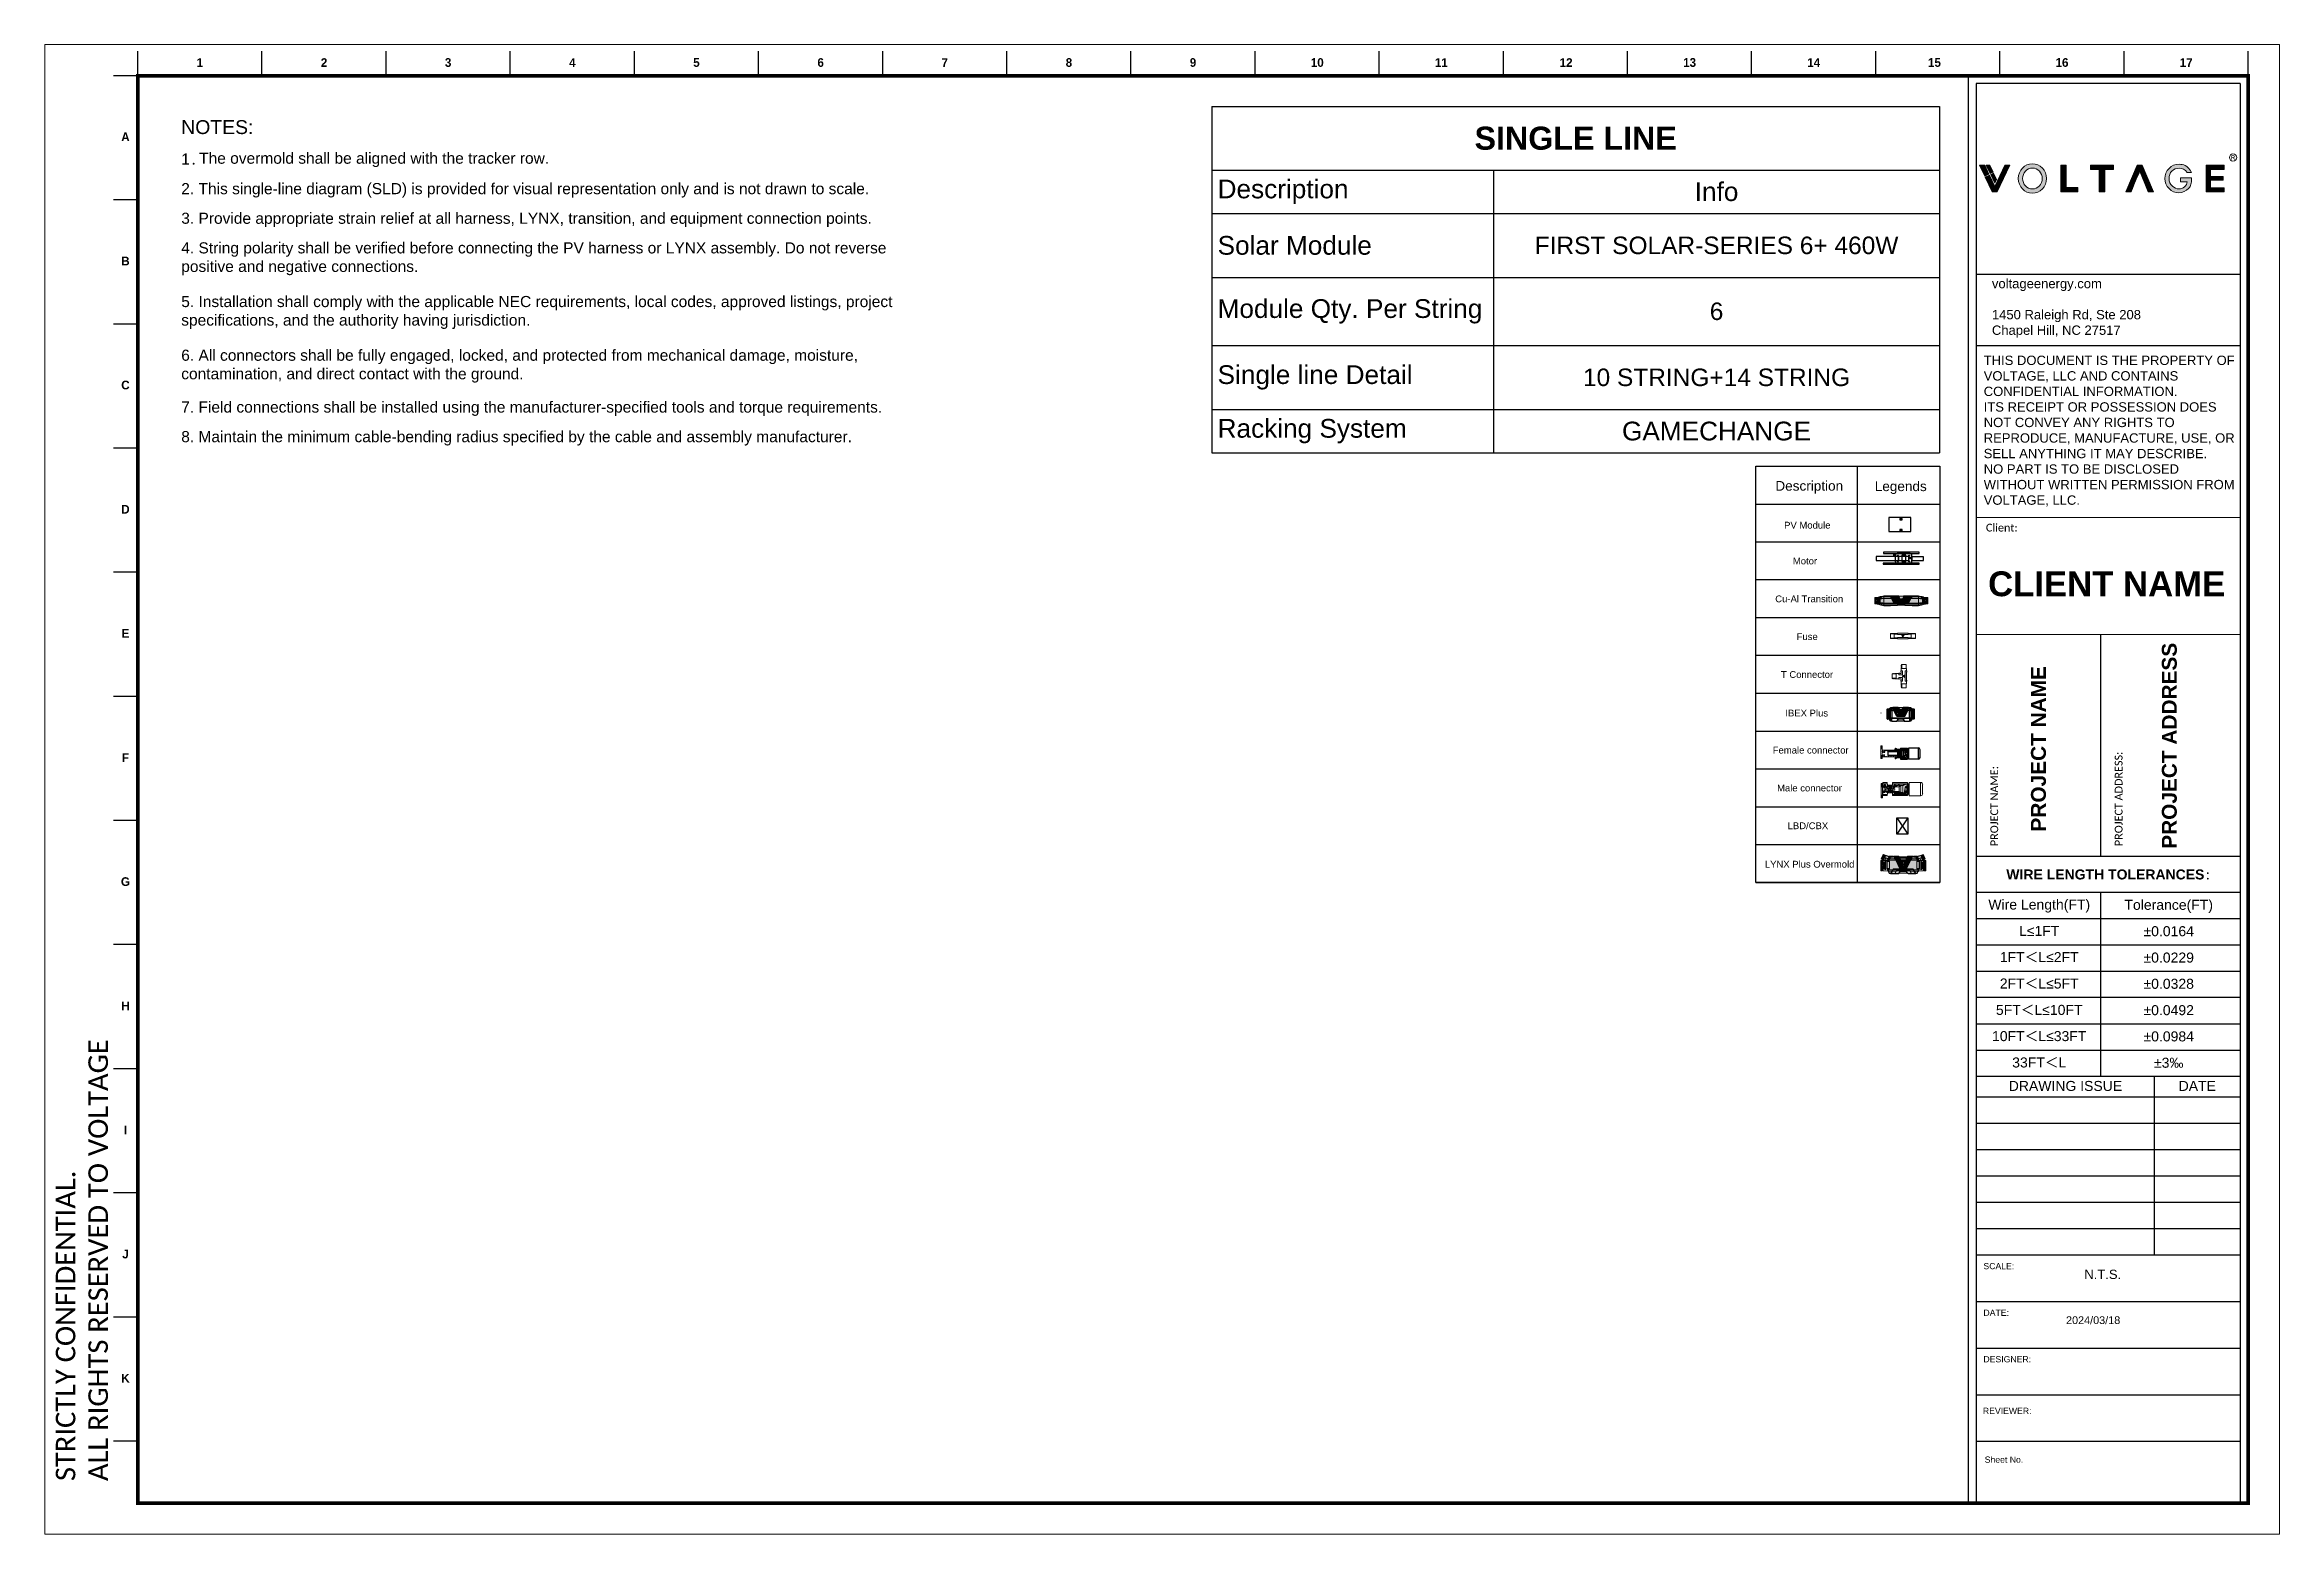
# Model space of a CAD drawing. Header units: millimetres. Extents: x 5106 to 6716, y 1990 to 3063.
import ezdxf
from ezdxf.enums import TextEntityAlignment as Align

# ---------------------------------------------------------------- set-up
doc = ezdxf.new("R2010")
doc.units = ezdxf.units.MM
doc.linetypes.add('DASH', pattern=[0.35, 0.25, -0.1])
doc.layers.get('DEFPOINTS').update_dxf_attribs({"lineweight": 0})
for name, color, linetype, lineweight in [('02___PRT_ALL_AXES', 7, 'Continuous', 0), ('_TCH_MASK', 7, 'Continuous', 0), ('G-ANNO-TEXT', 231, 'Continuous', 30), ('图框_标题栏属性', 1, 'Continuous', 0)]:
    doc.layers.add(name, color=color, linetype=linetype, lineweight=lineweight)
for name, color, linetype in [('06___PRT_ALL_SURFS', 7, 'Continuous'), ('_U+56FE_U+5C42 1', 7, 'Continuous'), ('di', 7, 'Continuous'), ('Make2D___U+9359_U+7EFE__U+59DD_U+FF45_U+578F_U+7EFE', 7, 'Continuous'), ('Make2D___U+9359_U+7EFE__U+93C5_U+20AC_U+6C31_U+568E', 7, 'Continuous'), ('TB-FRAME', 7, 'Continuous'), ('TB-TEXT', 7, 'Continuous'), ('tb-tick-50', 5, 'Continuous'), ('xian', 250, 'Continuous')]:
    doc.layers.add(name, color=color, linetype=linetype)
doc.layers.add('51', color=7, linetype='Continuous', true_color=0xffffff)
doc.styles.add('Arial', font='arial.ttf', dxfattribs={"height": 1.05})
doc.styles.add('Arial_3', font='arial.ttf', dxfattribs={"height": 1.225})
doc.styles.add('Arial_4', font='arial.ttf', dxfattribs={"height": 1.25})
doc.styles.add('B140', font='bold.shx', dxfattribs={"height": 5.6})
doc.styles.add('Bold', font='arialbd.ttf', dxfattribs={"height": 18})
doc.styles.add('CALIBRI', font='calibri.ttf', dxfattribs={"height": 0.125})
doc.styles.get("Standard").update_dxf_attribs({"font": 'arial.ttf'})

msp = doc.modelspace()

# ---------------------------------------------------------------- texts
at = {"attachment_point": 1}
for s, width, gutter_width, heights, insert, char_height in [('{\\fArial|b0|i0|c0|p34;Description}', 34.614, 48.5, [12.2], (6352.7, 2749), 6.986), ('{\\fArial|b0|i0|c0|p34;Legends}', 23.076, 32.3, [8.14], (6424.3, 2748.7), 6.986), ('{\\fArial|b0|i0|c0|p34;PV Module}', 76.603, 34, [8.55], (6359, 2719.6), 4.89), ('{\\fArial|b0|i0|c0|p34;Motor}', 34.614, 48.5, [12.2], (6365.3, 2693.8), 4.89), ('{\\fArial|b0|i0|c0|p34;Cu-Al Transition}', 174.963, 48.5, [12.2], (6352.6, 2666.5), 4.89), ('{\\fArial|b0|i0|c0|p34;Fuse}', 34.614, 48.5, [12.2], (6368, 2639.3), 4.89), ('{\\fArial|b0|i0|c0|p34;T Connector}', 116.222, 48.5, [12.2], (6356.7, 2612), 4.89), ('{\\fArial|b0|i0|c0|p34;IBEX Plus}', 84.243, 48.5, [12.2], (6359.9, 2584.2), 4.89), ('{\\fArial|b0|i0|c0|p34;Female connector}', 105.424, 48.5, [12.2], (6350.8, 2557.5), 4.89), ('{\\fArial|b0|i0|c0|p34;Male connector}', 118.403, 48.5, [12.2], (6353.9, 2530.2), 4.89), ('{\\fArial|b0|i0|c0|p34;LBD/CBX}', 34.614, 48.5, [12.2], (6361.5, 2503), 4.89), ('{\\fArial|b0|i0|c0|p34;LYNX Plus Overmold}', 71.483, 48.5, [12.2], (6345.1, 2475.3), 4.89)]:
    msp.add_mtext_dynamic_manual_height_columns(s, width=width, gutter_width=gutter_width, heights=heights, dxfattribs=dict(at, insert=insert, char_height=char_height))

# ---------------------------------------------------------------- blocks, each defined once
blk = doc.blocks.new('Frame1')
at = {"layer": '_U+56FE_U+5C42 1', "true_color": 0x003c70}
h = blk.add_hatch(color=156, dxfattribs=at)
h.dxf.hatch_style = 2
h.paths.add_polyline_path([(6503.5, 2968.7), (6506.5, 2970.1), (6503.5, 2976.6), (6499.8, 2976.6)])
h = blk.add_hatch(color=156, dxfattribs=at)
h.dxf.hatch_style = 2
h.paths.add_polyline_path([(6506.9, 2969.3), (6503.9, 2967.9), (6508.9, 2957.3), (6512.5, 2957.3), (6521.7, 2976.6), (6518, 2976.6), (6510.7, 2961.3)])
h = blk.add_hatch(color=156, dxfattribs=at)
h.dxf.hatch_style = 2
h.paths.add_polyline_path([(6507.5, 2970.5), (6509.5, 2971.5), (6507.1, 2976.6), (6504.6, 2976.6)])
h = blk.add_hatch(color=156, dxfattribs=at)
h.dxf.hatch_style = 2
h.paths.add_polyline_path([(6507.9, 2969.8), (6509.9, 2970.7), (6512, 2966.2), (6510.7, 2963.7)])
h = blk.add_hatch(color=156, dxfattribs=at)
h.dxf.hatch_style = 2
edge = h.paths.add_edge_path()
edge.add_spline(control_points=[(6537.9, 2977.6), (6532.3, 2977.6), (6527.7, 2972.8), (6527.7, 2966.9), (6527.7, 2961.1), (6532.3, 2956.3), (6537.9, 2956.3), (6543.5, 2956.3), (6548.1, 2961.1), (6548.1, 2966.9), (6548.1, 2972.8), (6543.5, 2977.6), (6537.9, 2977.6)], knot_values=[0, 0, 0, 0, 1, 1, 1, 2, 2, 2, 3, 3, 3, 4, 4, 4, 4], degree=3, periodic=0)
edge = h.paths.add_edge_path()
edge.add_spline(control_points=[(6537.9, 2959.4), (6534, 2959.4), (6530.8, 2962.8), (6530.8, 2966.9), (6530.8, 2971.1), (6534, 2974.5), (6537.9, 2974.5), (6541.8, 2974.5), (6545, 2971.1), (6545, 2966.9), (6545, 2962.8), (6541.8, 2959.4), (6537.9, 2959.4)], knot_values=[0, 0, 0, 0, 1, 1, 1, 2, 2, 2, 3, 3, 3, 4, 4, 4, 4], degree=3, periodic=0)
h = blk.add_hatch(color=156, dxfattribs=at)
h.dxf.hatch_style = 2
h.paths.add_polyline_path([(6570.6, 2960.5), (6570.6, 2957.3), (6558.4, 2957.3), (6558.4, 2976.6), (6562.2, 2976.6), (6562.2, 2960.5)])
h = blk.add_hatch(color=156, dxfattribs=at)
h.dxf.hatch_style = 2
h.paths.add_polyline_path([(6596.3, 2973.4), (6590, 2973.4), (6590, 2957.3), (6586.1, 2957.3), (6586.1, 2973.4), (6579.8, 2973.4), (6579.8, 2976.6), (6596.3, 2976.6)])
h = blk.add_hatch(color=156, dxfattribs=at)
h.dxf.hatch_style = 2
edge = h.paths.add_edge_path()
edge.add_spline(control_points=[(6615.2, 2972.2), (6615.8, 2973.5), (6608.9, 2957.3), (6608.9, 2957.3), (6608.9, 2957.3), (6605.3, 2957.3), (6605.3, 2957.3), (6605.3, 2957.3), (6613.4, 2976.6), (6613.4, 2976.6), (6613.4, 2976.6), (6617, 2976.6), (6617, 2976.6), (6617, 2976.6), (6625.1, 2957.3), (6625.1, 2957.3), (6625.1, 2957.3), (6621.4, 2957.3), (6621.4, 2957.3), (6621.4, 2957.3), (6615.2, 2972.2), (6615.2, 2972.2)], knot_values=[0, 0, 0, 0, 1, 1, 1, 2, 2, 2, 3, 3, 3, 4, 4, 4, 5, 5, 5, 6, 6, 6, 7, 7, 7, 7], degree=3, periodic=0)
h = blk.add_hatch(color=156, dxfattribs=at)
h.dxf.hatch_style = 2
edge = h.paths.add_edge_path()
edge.add_spline(control_points=[(6644.5, 2967.4), (6644.5, 2967.4), (6652.6, 2967.4), (6652.6, 2967.4), (6652.6, 2967.4), (6652.6, 2966.7), (6652.6, 2966.7), (6652.6, 2965.3), (6652.4, 2963.9), (6652.1, 2962.8), (6651.8, 2961.7), (6651.2, 2960.8), (6650.4, 2959.8), (6648.5, 2957.8), (6646.2, 2956.7), (6643.4, 2956.7), (6640.6, 2956.7), (6638.2, 2957.7), (6636.3, 2959.7), (6634.3, 2961.7), (6633.3, 2964.1), (6633.3, 2966.9), (6633.3, 2969.8), (6634.3, 2972.2), (6636.3, 2974.2), (6638.3, 2976.2), (6640.8, 2977.2), (6643.6, 2977.2), (6645.2, 2977.2), (6646.6, 2976.9), (6648, 2976.3), (6649.2, 2975.7), (6651.8, 2973.7), (6652.4, 2971.3), (6652.4, 2971.3), (6649.5, 2971.3), (6649.5, 2971.3), (6647.9, 2973.5), (6646, 2974.4), (6643.7, 2974.4), (6641.6, 2974.4), (6639.8, 2973.7), (6638.4, 2972.3), (6637, 2970.9), (6636.3, 2969.1), (6636.3, 2966.9), (6636.3, 2964.7), (6637.1, 2962.9), (6638.7, 2961.5), (6640.2, 2960.2), (6641.8, 2959.5), (6643.5, 2959.5), (6644.9, 2959.5), (6646.3, 2960), (6647.4, 2961), (6648.6, 2962), (6649.3, 2963.2), (6649.4, 2964.6), (6649.4, 2964.6), (6644.5, 2964.6), (6644.5, 2964.6), (6644.5, 2964.6), (6644.5, 2967.4), (6644.5, 2967.4)], knot_values=[0, 0, 0, 0, 1, 1, 1, 2, 2, 2, 3, 3, 3, 4, 4, 4, 5, 5, 5, 6, 6, 6, 7, 7, 7, 8, 8, 8, 9, 9, 9, 10, 10, 10, 11, 11, 11, 12, 12, 12, 13, 13, 13, 14, 14, 14, 15, 15, 15, 16, 16, 16, 17, 17, 17, 18, 18, 18, 19, 19, 19, 20, 20, 20, 21, 21, 21, 21], degree=3, periodic=0)
h = blk.add_hatch(color=156, dxfattribs=at)
h.dxf.hatch_style = 2
h.paths.add_polyline_path([(6676.1, 2973.5), (6676.1, 2976.6), (6666.1, 2976.6), (6663, 2976.6), (6663, 2973.5), (6663, 2968.4), (6663, 2965.7), (6663, 2960.2), (6663, 2957.3), (6666.1, 2957.3), (6676.1, 2957.3), (6676.1, 2960.2), (6666.1, 2960.2), (6666.1, 2965.7), (6675.4, 2965.7), (6675.4, 2968.4), (6666.1, 2968.4), (6666.1, 2973.5)])
at = {"color": 0}
for p, q in [((6491.7, 3041), (6491.7, 2012.4)), ((6687.6, 3035.3), (6497.4, 3035.3)), ((6497.4, 3035.3), (6497.4, 2012.4)), ((6687.6, 3035.3), (6687.6, 2012.4)), ((6497.4, 2898), (6687.8, 2898)), ((6497.4, 2846.7), (6687.8, 2846.7)), ((6687.6, 2478.4), (6497.4, 2478.4)), ((6687.6, 2452.5), (6497.4, 2452.5)), ((6687.6, 2433.5), (6497.4, 2433.5)), ((6687.6, 2414.6), (6497.4, 2414.6)), ((6687.6, 2395.6), (6497.4, 2395.6)), ((6687.6, 2395.6), (6497.4, 2395.6)), ((6687.6, 2376.7), (6497.4, 2376.7)), ((6687.6, 2357.7), (6497.4, 2357.7)), ((6687.6, 2338.7), (6497.4, 2338.7)), ((6687.6, 2319.8), (6497.4, 2319.8)), ((6687.6, 2319.8), (6497.4, 2319.8)), ((6625.7, 2319.8), (6625.7, 2191.3)), ((6687.6, 2305), (6497.4, 2305)), ((6687.6, 2286.1), (6497.4, 2286.1)), ((6687.6, 2267.1), (6497.4, 2267.1)), ((6687.6, 2248.1), (6497.4, 2248.1)), ((6687.6, 2229.2), (6497.4, 2229.2)), ((6687.6, 2210.2), (6497.4, 2210.2)), ((6497.4, 2191.3), (6687.6, 2191.3)), ((6497.4, 2191.3), (6687.8, 2191.3)), ((6497.4, 2157.7), (6687.6, 2157.7)), ((6497.4, 2124.2), (6687.6, 2124.2)), ((6497.4, 2090.6), (6687.6, 2090.6)), ((6497.4, 2057.1), (6687.6, 2057.1))]:
    blk.add_line(p, q, dxfattribs=at)
for points in [[(6587.1, 2478.4), (6587.1, 2638.5)], [(6587.1, 2319.8), (6587.1, 2452.5)]]:
    blk.add_lwpolyline(points)
at = {"layer": '_U+56FE_U+5C42 1', "lineweight": 0}
for points in [[(6503.5, 2968.7), (6506.5, 2970.1), (6503.5, 2976.6), (6499.8, 2976.6), (6503.5, 2968.7)], [(6506.9, 2969.3), (6503.9, 2967.9), (6508.9, 2957.3), (6512.5, 2957.3), (6521.7, 2976.6), (6518, 2976.6), (6510.7, 2961.3), (6506.9, 2969.3)], [(6507.5, 2970.5), (6509.5, 2971.5), (6507.1, 2976.6), (6504.6, 2976.6), (6507.5, 2970.5)], [(6507.9, 2969.8), (6509.9, 2970.7), (6512, 2966.2), (6510.7, 2963.7), (6507.9, 2969.8)], [(6570.6, 2960.5), (6570.6, 2957.3), (6558.4, 2957.3), (6558.4, 2976.6), (6562.2, 2976.6), (6562.2, 2960.5), (6570.6, 2960.5)], [(6596.3, 2973.4), (6590, 2973.4), (6590, 2957.3), (6586.1, 2957.3), (6586.1, 2973.4), (6579.8, 2973.4), (6579.8, 2976.6), (6596.3, 2976.6), (6596.3, 2973.4)], [(6676.1, 2973.5), (6676.1, 2976.6), (6666.1, 2976.6), (6663, 2976.6), (6663, 2973.5), (6663, 2968.4), (6663, 2965.7), (6663, 2960.2), (6663, 2957.3), (6666.1, 2957.3), (6676.1, 2957.3), (6676.1, 2960.2), (6666.1, 2960.2), (6666.1, 2965.7), (6675.4, 2965.7), (6675.4, 2968.4), (6666.1, 2968.4), (6666.1, 2973.5), (6676.1, 2973.5)]]:
    blk.add_lwpolyline(points, dxfattribs=at)
at = {"layer": '_U+56FE_U+5C42 1', "color": 156, "lineweight": 0, "true_color": 0x003c70}
blk.add_open_spline([(6685.1, 2982.1), (6685.1, 2980.6), (6683.9, 2979.4), (6682.4, 2979.4), (6681, 2979.4), (6679.8, 2980.6), (6679.8, 2982.1), (6679.8, 2983.5), (6681, 2984.7), (6682.4, 2984.7), (6683.9, 2984.7), (6685.1, 2983.5), (6685.1, 2982.1)], degree=3, knots=[0, 0, 0, 0, 1, 1, 1, 2, 2, 2, 3, 3, 3, 4, 4, 4, 4], dxfattribs=at)
at = {"layer": '_U+56FE_U+5C42 1', "lineweight": 0}
for points, knots in [([(6537.9, 2977.6), (6532.3, 2977.6), (6527.7, 2972.8), (6527.7, 2966.9), (6527.7, 2961.1), (6532.3, 2956.3), (6537.9, 2956.3), (6543.5, 2956.3), (6548.1, 2961.1), (6548.1, 2966.9), (6548.1, 2972.8), (6543.5, 2977.6), (6537.9, 2977.6)], [0, 0, 0, 0, 1, 1, 1, 2, 2, 2, 3, 3, 3, 4, 4, 4, 4]), ([(6537.9, 2959.4), (6534, 2959.4), (6530.8, 2962.8), (6530.8, 2966.9), (6530.8, 2971.1), (6534, 2974.5), (6537.9, 2974.5), (6541.8, 2974.5), (6545, 2971.1), (6545, 2966.9), (6545, 2962.8), (6541.8, 2959.4), (6537.9, 2959.4)], [0, 0, 0, 0, 1, 1, 1, 2, 2, 2, 3, 3, 3, 4, 4, 4, 4]), ([(6615.2, 2972.2), (6615.8, 2973.5), (6608.9, 2957.3), (6608.9, 2957.3), (6608.9, 2957.3), (6605.3, 2957.3), (6605.3, 2957.3), (6605.3, 2957.3), (6613.4, 2976.6), (6613.4, 2976.6), (6613.4, 2976.6), (6617, 2976.6), (6617, 2976.6), (6617, 2976.6), (6625.1, 2957.3), (6625.1, 2957.3), (6625.1, 2957.3), (6621.4, 2957.3), (6621.4, 2957.3), (6621.4, 2957.3), (6615.2, 2972.2), (6615.2, 2972.2)], [0, 0, 0, 0, 1, 1, 1, 2, 2, 2, 3, 3, 3, 4, 4, 4, 5, 5, 5, 6, 6, 6, 7, 7, 7, 7]), ([(6644.5, 2967.4), (6644.5, 2967.4), (6652.6, 2967.4), (6652.6, 2967.4), (6652.6, 2967.4), (6652.6, 2966.7), (6652.6, 2966.7), (6652.6, 2965.3), (6652.4, 2963.9), (6652.1, 2962.8), (6651.8, 2961.7), (6651.2, 2960.8), (6650.4, 2959.8), (6648.5, 2957.8), (6646.2, 2956.7), (6643.4, 2956.7), (6640.6, 2956.7), (6638.2, 2957.7), (6636.3, 2959.7), (6634.3, 2961.7), (6633.3, 2964.1), (6633.3, 2966.9), (6633.3, 2969.8), (6634.3, 2972.2), (6636.3, 2974.2), (6638.3, 2976.2), (6640.8, 2977.2), (6643.6, 2977.2), (6645.2, 2977.2), (6646.6, 2976.9), (6648, 2976.3), (6649.2, 2975.7), (6651.8, 2973.7), (6652.4, 2971.3), (6652.4, 2971.3), (6649.5, 2971.3), (6649.5, 2971.3), (6647.9, 2973.5), (6646, 2974.4), (6643.7, 2974.4), (6641.6, 2974.4), (6639.8, 2973.7), (6638.4, 2972.3), (6637, 2970.9), (6636.3, 2969.1), (6636.3, 2966.9), (6636.3, 2964.7), (6637.1, 2962.9), (6638.7, 2961.5), (6640.2, 2960.2), (6641.8, 2959.5), (6643.5, 2959.5), (6644.9, 2959.5), (6646.3, 2960), (6647.4, 2961), (6648.6, 2962), (6649.3, 2963.2), (6649.4, 2964.6), (6649.4, 2964.6), (6644.5, 2964.6), (6644.5, 2964.6), (6644.5, 2964.6), (6644.5, 2967.4), (6644.5, 2967.4)], [0, 0, 0, 0, 1, 1, 1, 2, 2, 2, 3, 3, 3, 4, 4, 4, 5, 5, 5, 6, 6, 6, 7, 7, 7, 8, 8, 8, 9, 9, 9, 10, 10, 10, 11, 11, 11, 12, 12, 12, 13, 13, 13, 14, 14, 14, 15, 15, 15, 16, 16, 16, 17, 17, 17, 18, 18, 18, 19, 19, 19, 20, 20, 20, 21, 21, 21, 21])]:
    blk.add_open_spline(points, degree=3, knots=knots, dxfattribs=at)
at = {"layer": 'DEFPOINTS', "color": 4, "linetype": 'Continuous', "flags": 128}
blk.add_lwpolyline([(5105.7, 1990), (5105.7, 3063.4), (6715.8, 3063.4), (6715.8, 1990)], close=True, dxfattribs=at)
at = {"layer": 'DEFPOINTS'}
for p in [(6676, 3049.1), (5195.2, 2034.7)]:
    blk.add_point(p, dxfattribs=at)
at = {"layer": 'TB-FRAME', "linetype": 'Continuous', "lineweight": 0}
for p, q in [((6497.4, 2722.6), (6687.8, 2722.6)), ((6497.4, 2638.5), (6687.8, 2638.5))]:
    blk.add_line(p, q, dxfattribs=at)
at = {"layer": 'TB-FRAME', "const_width": 2.68}
blk.add_lwpolyline([(5172.8, 3041), (6693.4, 3041), (6693.4, 2012.4), (5172.8, 2012.4)], close=True, dxfattribs=at)
at = {"layer": 'tb-tick-50', "flags": 128}
for points in [[(5172.8, 3041), (5172.8, 3058.7)], [(5262.2, 3041), (5262.2, 3058.7)], [(5351.7, 3041), (5351.7, 3058.7)], [(5441.1, 3041), (5441.1, 3058.7)], [(5530.6, 3041), (5530.6, 3058.7)], [(5620, 3041), (5620, 3058.7)], [(5709.5, 3041), (5709.5, 3058.7)], [(5798.9, 3041), (5798.9, 3058.7)], [(5888.4, 3041), (5888.4, 3058.7)], [(5977.8, 3041), (5977.8, 3058.7)], [(6067.3, 3041), (6067.3, 3058.7)], [(6156.7, 3041), (6156.7, 3058.7)], [(6246.2, 3041), (6246.2, 3058.7)], [(6335.6, 3041), (6335.6, 3058.7)], [(6425.1, 3041), (6425.1, 3058.7)], [(6514.5, 3041), (6514.5, 3058.7)], [(6604, 3041), (6604, 3058.7)], [(6693.4, 3041), (6693.4, 3058.7)], [(5172.8, 3041), (5155.2, 3041)], [(5172.8, 2951.6), (5155.2, 2951.6)], [(5172.8, 2862.1), (5155.2, 2862.1)], [(5172.8, 2772.7), (5155.2, 2772.7)], [(5172.8, 2683.2), (5155.2, 2683.2)], [(5172.8, 2593.8), (5155.2, 2593.8)], [(5172.8, 2504.3), (5155.2, 2504.3)], [(5172.8, 2414.9), (5155.2, 2414.9)], [(5172.8, 2325.4), (5155.2, 2325.4)], [(5172.8, 2236), (5155.2, 2236)], [(5172.8, 2146.5), (5155.2, 2146.5)], [(5172.8, 2057.1), (5155.2, 2057.1)]]:
    blk.add_lwpolyline(points, dxfattribs=at)
blk.add_text('Sheet No.', height=4.47).set_placement((6503.5, 2041.6))
at = {"insert": (6591.4, 2674.8), "char_height": 17.905, "attachment_point": 5, "style": 'Arial'}
blk.add_mtext_dynamic_manual_height_columns('{\\fArial|b1|i0|c134|p34;CLIENT NAME}', width=205.012, gutter_width=5.25, heights=[16.9], dxfattribs=at)
at = {"char_height": 10.743, "attachment_point": 5, "rotation": 90, "style": 'Arial'}
for s, insert in [('{\\fArial|b1|i0|c134|p34;PROJECT ADDRESS}', (6636.6, 2558.2)), ('{\\fArial|b1|i0|c134|p34;PROJECT NAME}', (6542.3, 2556))]:
    blk.add_mtext_dynamic_manual_height_columns(s, width=200, gutter_width=5.25, heights=[-11.1], dxfattribs=dict(at, insert=insert))
at = {"color": 0, "attachment_point": 2, "line_spacing_factor": 0.941778, "style": 'Arial_4'}
for s, insert, char_height, width in [('{\\fArial|b1|i0|c134|p34;WIRE LENGTH TOLERANCES\\fSimSun|b1|i0|c134|p2;:}', (6592.9, 2469.1), 7.212, 186.989), ('Wire Length(FT)', (6542.8, 2447.4), 7.212, 186.989), ('Tolerance(FT)', (6636.1, 2447.2), 7.212, 186.989), ('L≤1FT', (6542.8, 2428.4), 7.21, 186.989), ('±0.0164', (6636.1, 2428.2), 7.21, 186.989), ('1FT{\\fSimSun|b0|i0|c134|p2;＜}L≤2FT', (6542.8, 2409.5), 7.212, 186.989), ('±0.0229', (6636.1, 2409.2), 7.21, 186.989), ('2FT{\\fSimSun|b0|i0|c134|p2;＜}L≤5FT', (6542.8, 2390.5), 7.212, 186.989), ('±0.0328', (6636.1, 2390.3), 7.21, 186.989), ('5FT{\\fSimSun|b0|i0|c134|p2;＜}L≤10FT', (6542.8, 2371.5), 7.212, 186.989), ('±0.0492', (6636.1, 2371.3), 7.21, 186.989), ('10FT{\\fSimSun|b0|i0|c134|p2;＜}L≤33FT', (6542.8, 2352.6), 7.212, 186.989), ('±0.0984', (6636.1, 2352.4), 7.21, 186.989), ('33FT{\\fSimSun|b0|i0|c134|p2;＜}L', (6542.8, 2333.6), 7.212, 186.989), ('±3‰', (6636.1, 2333.4), 7.21, 186.989), ('DRAWING ISSUE', (6561.7, 2316.7), 7.212, 186.989), ('DATE', (6656.7, 2316.7), 7.21, 32.051)]:
    blk.add_mtext(s, dxfattribs=dict(at, insert=insert, char_height=char_height, width=width))
at = {"color": 18, "true_color": 0x000000, "insert": (5113.7, 2028.4), "char_height": 16.101, "width": 328.439, "attachment_point": 1, "rotation": 90, "style": 'Arial'}
blk.add_mtext('{\\fCalibri|b0|i0|c134|p34;\\H0.875x;\\C256;STRICTLY CONFIDENTIAL.\\PALL RIGHTS RESERVED TO VOLTAGE}', dxfattribs=at)
at = {"color": 0, "attachment_point": 1, "style": 'Arial'}
for s, insert, char_height, width in [('SCALE:', (6502.6, 2185.5), 4.47, 45.752), ('N.T.S.', (6575.3, 2180.7), 6.71, 101.99), ('DATE:', (6502.6, 2151.9), 4.47, 45.752), ('DESIGNER:', (6502.6, 2118.4), 4.47, 45.752), ('REVIEWER:', (6502.2, 2081.2), 4.47, 68.083)]:
    blk.add_mtext(s, dxfattribs=dict(at, insert=insert, char_height=char_height, width=width))
at = {"insert": (6562.1, 2147.1), "char_height": 5.59, "width": 38.447, "attachment_point": 1}
blk.add_mtext('2024/03/18', dxfattribs=at)
at = {"style": 'CALIBRI'}
for tag, height, p in [('DESIGNER', 5.59, (6559.3, 2118.6)), ('REVIEWER', 5.59, (6559.3, 2085)), ('PAGE', 11.6, (6561.3, 2048.7))]:
    blk.add_attdef(tag, text='', height=height, dxfattribs=at).set_placement(p, align=Align.TOP_LEFT)
at = {"layer": '_U+56FE_U+5C42 1', "color": 156, "lineweight": 0, "true_color": 0x003c70, "insert": (6680.9, 2980.6), "char_height": 3.029, "attachment_point": 7}
blk.add_mtext('\\fArial|b1|i0|c0|p34;\\W1;R', dxfattribs=at)
at = {"layer": 'G-ANNO-TEXT', "color": 7, "insert": (6508.7, 2894.6), "char_height": 6.714, "width": 182.306, "attachment_point": 1, "style": 'Arial_3'}
blk.add_mtext('voltageenergy.com\\P\\P1450 Raleigh Rd, Ste 208\\PChapel Hill, NC 27517', dxfattribs=at)
at = {"layer": 'G-ANNO-TEXT', "color": 0, "insert": (6502.8, 2850.5), "char_height": 6.7142, "width": 180.276, "attachment_point": 1, "style": 'Arial_3'}
blk.add_mtext(' \\PTHIS DOCUMENT IS THE PROPERTY OF VOLTAGE, LLC AND CONTAINS CONFIDENTIAL INFORMATION. \\PITS RECEIPT OR POSSESSION DOES NOT CONVEY ANY RIGHTS TO REPRODUCE, MANUFACTURE, USE, OR SELL ANYTHING IT MAY DESCRIBE. \\PNO PART IS TO BE DISCLOSED WITHOUT WRITTEN PERMISSION FROM VOLTAGE, LLC.', dxfattribs=at)
at = {"layer": 'TB-TEXT', "style": 'CALIBRI'}
for s, p in [('PROJECT ADDRESS:', (6597.2, 2485.9)), ('PROJECT NAME:', (6507.6, 2485.9))]:
    blk.add_text(s, height=5.595, rotation=90, dxfattribs=at).set_placement(p, align=Align.TOP_LEFT)
at = {"layer": 'TB-TEXT', "insert": (6504.4, 2718.2), "char_height": 5.6, "width": 630.318, "attachment_point": 1, "style": 'CALIBRI'}
blk.add_mtext('Client:', dxfattribs=at)
at = {"layer": 'tb-tick-50', "char_height": 6.26, "attachment_point": 5, "style": 'B140'}
for s, insert, width in [('1', (5217.5, 3050.5), 89.448), ('2', (5307, 3050.5), 89.448), ('3', (5396.4, 3050.5), 89.448), ('4', (5485.9, 3050.5), 89.448), ('5', (5575.3, 3050.5), 89.448), ('6', (5664.8, 3050.5), 89.448), ('7', (5754.2, 3050.5), 89.448), ('8', (5843.7, 3050.5), 89.448), ('9', (5933.1, 3050.5), 89.448), ('10', (6022.6, 3050.5), 89.448), ('11', (6112, 3050.5), 89.448), ('12', (6201.9, 3050.5), 89.448), ('13', (6290.9, 3050.5), 89.448), ('14', (6380.3, 3050.5), 89.448), ('15', (6467.3, 3050.5), 89.448), ('16', (6559.2, 3050.5), 89.448), ('17', (6648.7, 3050.5), 89.448), ('A', (5163.9, 2997), 17.645), ('B', (5163.9, 2907.5), 17.645), ('C', (5163.9, 2818.1), 17.645), ('D', (5163.9, 2728.6), 17.645), ('E', (5163.9, 2639.2), 17.645), ('F', (5163.9, 2549.7), 17.645), ('G', (5163.9, 2460.3), 17.645), ('H', (5163.9, 2370.8), 17.645), ('I', (5164, 2281.4), 17.645), ('J', (5163.9, 2191.9), 17.645), ('K', (5163.9, 2102.5), 17.645)]:
    blk.add_mtext(s, dxfattribs=dict(at, insert=insert, width=width))
blk = doc.blocks.new('*T20')
at = {"layer": '_TCH_MASK', "color": 0, "linetype": 'ByBlock', "lineweight": -2, "transparency": 16777216}
for p, q in [((0, 0), (524.3, 0)), ((0, 0), (0, -249.4)), ((524.3, 0), (524.3, -249.4)), ((0, -45.8), (524.3, -45.8)), ((203.1, -45.8), (203.1, -249.4)), ((0, -77), (524.3, -77)), ((0, -123.2), (524.3, -123.2)), ((0, -172.1), (524.3, -172.1)), ((0, -218.3), (524.3, -218.3)), ((0, -249.4), (524.3, -249.4))]:
    blk.add_line(p, q, dxfattribs=at)
at = {"layer": '_TCH_MASK', "color": 0, "transparency": 16777216, "insert": (262.2, -22.9), "char_height": 16.618, "width": 515.926, "attachment_point": 5, "style": 'Bold'}
blk.add_mtext('SINGLE LINE', dxfattribs=at)
at = {"layer": '_TCH_MASK', "color": 0, "transparency": 16777216}
for s, insert, char_height, width, attachment_point in [('Description', (4.2, -61.4), 13.502, 194.647, 4), ('Info', (363.7, -61.4), 13.5, 312.867, 5), ('Solar Module', (4.2, -100.1), 13.502, 194.647, 4), ('FIRST SOLAR-SERIES 6+ 460W', (363.7, -100.1), 12.619, 312.867, 5), ('Module Qty. Per String', (4.2, -147.6), 13.502, 194.647, 4), ('6', (363.7, -147.6), 12.6, 312.867, 5), ('Single line Detail', (4.2, -195.2), 13.502, 194.647, 4), ('10 {\\fArial|b0|i0|c0|p34;STRING}+14 STRING', (363.7, -195.2), 12.619, 312.867, 5), ('Racking System', (4.2, -233.9), 13.502, 194.647, 4), ('GAMECHANGE', (363.7, -233.9), 13.5, 312.867, 5)]:
    blk.add_mtext(s, dxfattribs=dict(at, insert=insert, char_height=char_height, width=width, attachment_point=attachment_point))
blk = doc.blocks.new('4')
at = {"layer": '_TCH_MASK', "color": 7, "linetype": 'Continuous'}
for p, q in [((3390.4, 4300.5), (3401, 4300.5)), ((3388.1, 4298.2), (3388.1, 4284.9)), ((3388.1, 4284.9), (3403.3, 4284.9)), ((3388.2, 4283), (3388.2, 4265.9)), ((3403.2, 4283), (3388.2, 4283)), ((3389.5, 4284.9), (3389.5, 4284.8)), ((3389.5, 4284.8), (3389.5, 4284.8)), ((3389.5, 4284.8), (3390.1, 4284.5)), ((3390.1, 4284.2), (3389.5, 4283.9)), ((3389.5, 4283.9), (3389.5, 4283)), ((3389.5, 4283.9), (3389.5, 4283.9)), ((3389.5, 4282.4), (3389.5, 4265.9)), ((3389.5, 4282.4), (3401.9, 4282.4)), ((3390.1, 4284.5), (3390.1, 4284.5)), ((3390.1, 4284.2), (3390.1, 4284.2)), ((3390.1, 4273.7), (3390.1, 4279.9)), ((3391, 4273.3), (3390.5, 4273.3)), ((3391.9, 4279.6), (3391.4, 4281.1)), ((3391.4, 4278.3), (3391.4, 4273.7)), ((3391.6, 4281.4), (3391.5, 4281.4)), ((3392.7, 4281.4), (3391.5, 4281.4)), ((3391.6, 4281.4), (3392.7, 4281.4)), ((3391.7, 4275.3), (3391.7, 4277.7)), ((3399.7, 4277.7), (3391.7, 4277.7)), ((3391.7, 4275.3), (3399.7, 4275.3)), ((3391.9, 4279.6), (3392.5, 4279.6)), ((3392, 4273.1), (3392, 4272.2)), ((3392.1, 4273.1), (3392, 4273.1)), ((3392.1, 4280.8), (3392.3, 4280.8)), ((3392.5, 4279.7), (3392.1, 4280.8)), ((3392.1, 4280.8), (3392.5, 4279.6)), ((3392.1, 4272.8), (3392.1, 4273.1)), ((3392.6, 4280.1), (3392.3, 4280.8)), ((3392.5, 4279.7), (3392.5, 4279.6)), ((3392.7, 4279.6), (3392.6, 4280.1)), ((3392.7, 4281.4), (3392.7, 4281.4)), ((3392.7, 4281.4), (3392.9, 4280.7)), ((3392.9, 4280.8), (3392.7, 4281.4)), ((3394, 4279.6), (3392.7, 4279.6)), ((3392.9, 4280.8), (3392.9, 4280.7)), ((3393, 4280.8), (3392.9, 4280.8)), ((3392.9, 4280.7), (3393, 4280.7)), ((3392.9, 4272.8), (3392.9, 4273.4)), ((3398.5, 4273.4), (3392.9, 4273.4)), ((3393, 4280.7), (3393.1, 4281.4)), ((3393.1, 4281.4), (3393.1, 4281.4)), ((3393.1, 4281.4), (3393.7, 4281.4)), ((3393.7, 4281.4), (3393.1, 4281.4)), ((3393.1, 4280.3), (3393.2, 4280.1)), ((3393.2, 4280.1), (3393.1, 4280.3)), ((3393.1, 4280.3), (3393.5, 4280.3)), ((3393.2, 4280.1), (3393.2, 4280.1)), ((3393.2, 4280.1), (3393.5, 4280.1)), ((3393.5, 4280.1), (3393.2, 4280.1)), ((3393.5, 4280.1), (3393.5, 4280.3)), ((3393.7, 4281.4), (3393.6, 4280.7)), ((3393.6, 4280.8), (3393.7, 4281.4)), ((3393.6, 4280.8), (3393.6, 4280.7)), ((3393.6, 4280.8), (3393.7, 4280.8)), ((3393.7, 4280.7), (3393.6, 4280.7)), ((3393.7, 4281.4), (3393.7, 4281.4)), ((3393.7, 4280.8), (3393.7, 4280.7)), ((3393.9, 4280.7), (3393.9, 4280.6)), ((3394.2, 4280), (3393.9, 4280.7)), ((3393.9, 4280.6), (3394.1, 4280)), ((3394.2, 4280), (3394.1, 4280)), ((3394.1, 4279.7), (3394.1, 4279.8)), ((3396.5, 4280.4), (3394.9, 4280.4)), ((3394.9, 4280.1), (3394.9, 4280.4)), ((3394.9, 4280.4), (3394.9, 4280)), ((3394.9, 4280), (3394.9, 4280.1)), ((3396.5, 4280.1), (3394.9, 4280.1)), ((3394.9, 4280), (3396.5, 4280)), ((3395.7, 4284.2), (3395.4, 4284.1)), ((3395.7, 4284.2), (3396, 4284.2)), ((3395.7, 4284), (3395.7, 4283)), ((3396, 4284), (3395.7, 4284)), ((3395.7, 4283), (3396, 4283)), ((3396, 4283), (3398.9, 4283.1)), ((3396.5, 4280.4), (3396.5, 4280.1)), ((3396.5, 4280), (3396.5, 4280.4)), ((3396.5, 4280.1), (3396.5, 4280)), ((3396.9, 4281.4), (3397, 4281.4)), ((3397.1, 4281.2), (3397, 4281.4)), ((3397.1, 4281.2), (3397.3, 4281.2)), ((3397.2, 4281), (3397.2, 4281.1)), ((3397.2, 4281.1), (3397.2, 4281.1)), ((3398, 4279.6), (3397.2, 4281)), ((3397.2, 4281), (3398, 4279.6)), ((3397.5, 4281.1), (3397.3, 4281.2)), ((3397.6, 4281.1), (3397.5, 4281.1)), ((3397.8, 4281.1), (3397.6, 4281.1)), ((3397.7, 4280.7), (3398, 4280.1)), ((3398, 4281.1), (3397.8, 4281.1)), ((3398.4, 4281.2), (3398, 4281.1)), ((3398.9, 4281), (3398, 4279.6)), ((3398.4, 4280.7), (3398, 4280.1)), ((3398, 4280.1), (3398.4, 4280.7)), ((3398.5, 4281), (3398.3, 4280.8)), ((3398.6, 4281.2), (3398.4, 4281.2)), ((3398.4, 4281.1), (3398.5, 4281)), ((3398.5, 4281), (3398.4, 4280.7)), ((3398.4, 4280.7), (3398.6, 4281)), ((3398.6, 4281.2), (3398.5, 4281)), ((3398.5, 4273.4), (3398.5, 4270.3)), ((3398.6, 4281), (3398.6, 4281.2)), ((3399.1, 4281.5), (3398.9, 4281)), ((3399.1, 4281.5), (3399.1, 4281.5)), ((3399.7, 4277.7), (3399.7, 4275.3)), ((3400, 4273.7), (3400, 4278.3)), ((3401, 4273.3), (3400.4, 4273.3)), ((3401.3, 4284.8), (3401.3, 4284.8)), ((3401.9, 4284.5), (3401.3, 4284.8)), ((3401.3, 4283.9), (3401.9, 4284.3)), ((3401.9, 4283.3), (3401.3, 4283.6)), ((3401.4, 4279.9), (3401.4, 4273.7)), ((3401.9, 4284.5), (3401.9, 4284.3)), ((3401.9, 4284.5), (3401.9, 4284.5)), ((3401.9, 4284.3), (3401.9, 4284.3)), ((3401.9, 4283.3), (3401.9, 4283)), ((3401.9, 4283.3), (3401.9, 4283.3)), ((3401.9, 4265.9), (3401.9, 4282.4)), ((3403.2, 4283), (3403.2, 4265.9)), ((3403.3, 4298.2), (3403.3, 4284.9)), ((3388.2, 4265.9), (3391.3, 4265.9)), ((3388.2, 4259.7), (3388.2, 4254.5)), ((3389.2, 4259.7), (3388.2, 4259.7)), ((3388.2, 4254.5), (3403.2, 4254.5)), ((3389.9, 4260), (3389.2, 4259.7)), ((3389.5, 4259.8), (3389.5, 4254.5)), ((3391.3, 4260), (3389.9, 4260)), ((3390.1, 4268.2), (3390.1, 4272.3)), ((3390.5, 4272.7), (3391, 4272.7)), ((3391, 4267.8), (3390.5, 4267.8)), ((3391.3, 4260), (3391.3, 4265.9)), ((3391.4, 4272.3), (3391.4, 4268.2)), ((3392, 4272.2), (3392.1, 4272.2)), ((3392, 4271.8), (3392.1, 4271.9)), ((3392, 4271.7), (3392, 4271.8)), ((3392, 4271.7), (3392, 4271.5)), ((3392, 4271.4), (3392, 4271.5)), ((3392.1, 4271.3), (3392, 4271.4)), ((3392, 4270.9), (3392, 4270)), ((3392.1, 4270.9), (3392, 4270.9)), ((3392, 4270), (3393.1, 4270)), ((3392, 4269.9), (3392, 4269.7)), ((3393.1, 4269.9), (3392, 4269.9)), ((3392, 4269.1), (3393, 4269.7)), ((3392, 4269.7), (3393, 4269.7)), ((3392, 4269.1), (3392, 4268.9)), ((3392, 4268.9), (3393.1, 4268.9)), ((3392, 4268.7), (3392, 4268.6)), ((3393.1, 4268.7), (3392, 4268.7)), ((3392, 4268), (3393, 4268.6)), ((3392, 4268.6), (3393, 4268.6)), ((3392, 4268), (3392, 4267.7)), ((3392, 4267.7), (3393.1, 4267.7)), ((3392, 4267.3), (3392.1, 4267.4)), ((3392, 4267.2), (3392, 4267.3)), ((3392, 4267.2), (3392, 4267)), ((3392, 4266.9), (3392, 4267)), ((3392.1, 4266.8), (3392, 4266.9)), ((3392, 4266.2), (3392.1, 4266.3)), ((3392, 4266.1), (3392, 4266.2)), ((3392, 4266.1), (3392, 4265.9)), ((3392, 4265.7), (3392, 4265.9)), ((3392.1, 4265.6), (3392, 4265.7)), ((3392, 4265), (3392.1, 4265.1)), ((3392, 4264.9), (3392, 4265)), ((3392, 4264.9), (3392, 4264.8)), ((3392, 4264.7), (3392, 4264.8)), ((3392.1, 4264.6), (3392, 4264.7)), ((3392, 4264.2), (3392, 4264.1)), ((3393.1, 4264.2), (3392, 4264.2)), ((3392, 4264.1), (3393.1, 4264.1)), ((3392, 4263.6), (3392.1, 4263.7)), ((3392, 4263.5), (3392, 4263.6)), ((3392, 4263.5), (3392, 4262.9)), ((3392, 4262.9), (3393.1, 4262.9)), ((3392, 4261.6), (3392, 4260.7)), ((3392.1, 4261.6), (3392, 4261.6)), ((3392, 4260.7), (3392.1, 4260.7)), ((3392, 4260.2), (3392.1, 4260.3)), ((3392, 4260.1), (3392, 4260.2)), ((3392, 4260.1), (3392, 4259.9)), ((3392, 4259.8), (3392, 4259.9)), ((3392.1, 4259.7), (3392, 4259.8)), ((3392, 4259.3), (3392, 4259.2)), ((3393.1, 4259.3), (3392, 4259.3)), ((3392, 4258.6), (3393, 4259.2)), ((3392, 4259.2), (3393, 4259.2)), ((3392, 4258.6), (3392, 4258.4)), ((3392, 4258.4), (3393.1, 4258.4)), ((3392, 4256.8), (3392.1, 4256.9)), ((3392, 4256.6), (3392, 4256.8)), ((3392, 4256.6), (3392, 4256.5)), ((3392, 4256.3), (3392, 4256.5)), ((3392.1, 4256.2), (3392, 4256.3)), ((3392, 4255.6), (3392.1, 4255.7)), ((3392, 4255.5), (3392, 4255.6)), ((3392, 4255.5), (3392, 4254.9)), ((3392, 4254.9), (3393.1, 4254.9)), ((3393.1, 4272.8), (3392.1, 4272.8)), ((3392.1, 4272.2), (3392.1, 4272.6)), ((3392.1, 4272.6), (3393.1, 4272.6)), ((3392.1, 4271.9), (3392.2, 4272)), ((3392.2, 4271.8), (3392.1, 4271.7)), ((3392.1, 4271.5), (3392.1, 4271.7)), ((3392.1, 4271.5), (3392.2, 4271.4)), ((3392.2, 4271.2), (3392.1, 4271.3)), ((3392.1, 4270.2), (3392.1, 4270.9)), ((3392.5, 4270.2), (3392.1, 4270.2)), ((3393.1, 4269.6), (3392.1, 4269)), ((3393.1, 4269), (3392.1, 4269)), ((3393.1, 4268.5), (3392.1, 4267.9)), ((3393.1, 4267.9), (3392.1, 4267.9)), ((3392.1, 4267.4), (3392.2, 4267.5)), ((3392.2, 4267.3), (3392.1, 4267.2)), ((3392.1, 4267), (3392.1, 4267.2)), ((3392.1, 4267), (3392.2, 4266.9)), ((3392.2, 4266.7), (3392.1, 4266.8)), ((3392.1, 4266.3), (3392.2, 4266.4)), ((3392.2, 4266.2), (3392.1, 4266.1)), ((3392.1, 4265.9), (3392.1, 4266.1)), ((3392.1, 4265.9), (3392.2, 4265.8)), ((3392.2, 4265.5), (3392.1, 4265.6)), ((3392.1, 4265.1), (3392.2, 4265.2)), ((3392.2, 4265), (3392.1, 4264.9)), ((3392.1, 4264.8), (3392.1, 4264.9)), ((3392.1, 4264.8), (3392.2, 4264.7)), ((3392.2, 4264.5), (3392.1, 4264.6)), ((3392.1, 4263.7), (3392.2, 4263.8)), ((3392.2, 4263.6), (3392.1, 4263.5)), ((3392.1, 4263.1), (3392.1, 4263.5)), ((3393, 4263.1), (3392.1, 4263.1)), ((3392.1, 4261.2), (3392.1, 4261.6)), ((3393.1, 4261.2), (3392.1, 4261.2)), ((3392.1, 4260.7), (3392.1, 4261.1)), ((3392.1, 4261.1), (3393.1, 4261.1)), ((3392.1, 4260.3), (3392.2, 4260.4)), ((3392.2, 4260.2), (3392.1, 4260.1)), ((3392.1, 4259.9), (3392.1, 4260.1)), ((3392.1, 4259.9), (3392.2, 4259.8)), ((3392.2, 4259.6), (3392.1, 4259.7)), ((3393.1, 4259.1), (3392.1, 4258.5)), ((3393.1, 4258.5), (3392.1, 4258.5)), ((3392.1, 4256.9), (3392.2, 4257)), ((3392.2, 4256.7), (3392.1, 4256.6)), ((3392.1, 4256.5), (3392.1, 4256.6)), ((3392.1, 4256.5), (3392.2, 4256.4)), ((3392.2, 4256.1), (3392.1, 4256.2)), ((3392.1, 4255.7), (3392.2, 4255.8)), ((3392.2, 4255.6), (3392.1, 4255.5)), ((3392.1, 4255.1), (3392.1, 4255.5)), ((3393, 4255.1), (3392.1, 4255.1)), ((3392.2, 4272), (3392.3, 4272)), ((3392.2, 4271.9), (3392.2, 4271.8)), ((3392.3, 4271.9), (3392.2, 4271.9)), ((3392.2, 4271.4), (3392.2, 4271.3)), ((3392.2, 4271.3), (3392.3, 4271.3)), ((3392.3, 4271.1), (3392.2, 4271.2)), ((3392.2, 4267.5), (3392.3, 4267.5)), ((3392.3, 4267.4), (3392.2, 4267.3)), ((3392.2, 4267.3), (3392.2, 4267.3)), ((3392.2, 4266.9), (3392.2, 4266.8)), ((3392.2, 4266.8), (3392.3, 4266.8)), ((3392.3, 4266.6), (3392.2, 4266.7)), ((3392.2, 4266.4), (3392.3, 4266.4)), ((3392.3, 4266.3), (3392.2, 4266.2)), ((3392.2, 4266.2), (3392.2, 4266.2)), ((3392.2, 4265.8), (3392.2, 4265.7)), ((3392.2, 4265.7), (3392.3, 4265.6)), ((3392.3, 4265.5), (3392.2, 4265.5)), ((3392.2, 4265.2), (3392.3, 4265.2)), ((3392.3, 4265.1), (3392.2, 4265)), ((3392.2, 4265), (3392.2, 4265)), ((3392.2, 4264.7), (3392.2, 4264.6)), ((3392.2, 4264.6), (3392.3, 4264.6)), ((3392.3, 4264.5), (3392.2, 4264.5)), ((3392.2, 4263.8), (3392.3, 4263.8)), ((3392.2, 4263.7), (3392.2, 4263.6)), ((3392.3, 4263.7), (3392.2, 4263.7)), ((3392.2, 4260.4), (3392.3, 4260.5)), ((3392.2, 4260.3), (3392.2, 4260.2)), ((3392.3, 4260.3), (3392.2, 4260.3)), ((3392.2, 4259.8), (3392.2, 4259.7)), ((3392.2, 4259.7), (3392.3, 4259.7)), ((3392.3, 4259.5), (3392.2, 4259.6)), ((3392.2, 4257), (3392.3, 4257)), ((3392.3, 4256.9), (3392.2, 4256.8)), ((3392.2, 4256.8), (3392.2, 4256.7)), ((3392.2, 4256.4), (3392.2, 4256.3)), ((3392.2, 4256.3), (3392.3, 4256.2)), ((3392.3, 4256.1), (3392.2, 4256.1)), ((3392.2, 4255.8), (3392.3, 4255.9)), ((3392.2, 4255.7), (3392.2, 4255.6)), ((3392.3, 4255.7), (3392.2, 4255.7)), ((3392.3, 4271.9), (3392.3, 4272)), ((3392.3, 4271.3), (3392.4, 4271.2)), ((3392.4, 4271.1), (3392.3, 4271.1)), ((3392.3, 4267.5), (3392.4, 4267.6)), ((3392.4, 4267.4), (3392.3, 4267.4)), ((3392.3, 4266.8), (3392.4, 4266.7)), ((3392.4, 4266.6), (3392.3, 4266.6)), ((3392.3, 4266.3), (3392.3, 4266.4)), ((3392.3, 4265.6), (3392.4, 4265.6)), ((3392.4, 4265.5), (3392.3, 4265.5)), ((3392.3, 4265.1), (3392.3, 4265.2)), ((3392.3, 4264.6), (3392.4, 4264.6)), ((3392.3, 4264.6), (3392.3, 4264.6)), ((3392.3, 4264.5), (3392.4, 4264.5)), ((3392.3, 4263.8), (3392.4, 4263.9)), ((3392.4, 4263.7), (3392.3, 4263.7)), ((3392.3, 4260.5), (3392.4, 4260.5)), ((3392.4, 4260.3), (3392.3, 4260.3)), ((3392.3, 4259.7), (3392.4, 4259.7)), ((3392.4, 4259.5), (3392.3, 4259.5)), ((3392.3, 4257), (3392.4, 4257)), ((3392.4, 4256.9), (3392.3, 4256.9)), ((3392.3, 4256.2), (3392.4, 4256.2)), ((3392.4, 4256.1), (3392.3, 4256.1)), ((3392.3, 4255.9), (3392.4, 4255.9)), ((3392.4, 4255.7), (3392.3, 4255.7)), ((3392.7, 4271.2), (3392.4, 4271.2)), ((3392.4, 4271.1), (3392.7, 4271.1)), ((3392.7, 4267.6), (3392.4, 4267.6)), ((3392.4, 4267.4), (3392.7, 4267.4)), ((3392.7, 4266.7), (3392.4, 4266.7)), ((3392.4, 4266.6), (3392.7, 4266.6)), ((3392.7, 4265.6), (3392.4, 4265.6)), ((3392.4, 4265.5), (3392.7, 4265.5)), ((3392.4, 4264.6), (3392.5, 4264.7)), ((3392.5, 4264.5), (3392.4, 4264.5)), ((3392.7, 4263.9), (3392.4, 4263.9)), ((3392.4, 4263.7), (3392.7, 4263.7)), ((3392.7, 4260.5), (3392.4, 4260.5)), ((3392.4, 4260.3), (3392.7, 4260.3)), ((3392.7, 4259.7), (3392.4, 4259.7)), ((3392.4, 4259.5), (3392.7, 4259.5)), ((3392.7, 4257), (3392.4, 4257)), ((3392.4, 4256.9), (3392.7, 4256.9)), ((3392.7, 4256.2), (3392.4, 4256.2)), ((3392.4, 4256.1), (3392.7, 4256.1)), ((3392.7, 4255.9), (3392.4, 4255.9)), ((3392.4, 4255.7), (3392.7, 4255.7)), ((3392.5, 4270.8), (3392.5, 4270.2)), ((3392.6, 4270.8), (3392.5, 4270.8)), ((3392.5, 4265), (3392.6, 4265.1)), ((3392.5, 4264.9), (3392.5, 4265)), ((3392.5, 4264.9), (3392.5, 4264.8)), ((3392.5, 4264.7), (3392.5, 4264.8)), ((3392.6, 4264.6), (3392.5, 4264.5)), ((3392.6, 4270.2), (3392.6, 4270.8)), ((3393, 4270.2), (3392.6, 4270.2)), ((3392.6, 4265.2), (3392.7, 4265.3)), ((3392.6, 4265.1), (3392.6, 4265.2)), ((3392.7, 4265.1), (3392.6, 4265)), ((3392.6, 4265), (3392.6, 4264.9)), ((3392.6, 4264.8), (3392.6, 4264.9)), ((3392.6, 4264.8), (3392.6, 4264.7)), ((3392.6, 4264.7), (3392.6, 4264.6)), ((3392.7, 4271.2), (3392.8, 4271.3)), ((3392.9, 4271.1), (3392.7, 4271.1)), ((3392.7, 4267.6), (3392.9, 4267.5)), ((3392.8, 4267.4), (3392.7, 4267.4)), ((3392.7, 4266.7), (3392.8, 4266.8)), ((3392.9, 4266.6), (3392.7, 4266.6)), ((3392.7, 4265.6), (3392.8, 4265.6)), ((3392.9, 4265.5), (3392.7, 4265.5)), ((3392.9, 4265.3), (3392.7, 4265.3)), ((3392.8, 4265.1), (3392.7, 4265.1)), ((3392.7, 4263.9), (3392.9, 4263.8)), ((3392.8, 4263.7), (3392.7, 4263.7)), ((3392.7, 4260.5), (3392.9, 4260.5)), ((3392.8, 4260.3), (3392.7, 4260.3)), ((3392.7, 4259.7), (3392.8, 4259.7)), ((3392.9, 4259.5), (3392.7, 4259.5)), ((3392.7, 4257), (3392.9, 4257)), ((3392.8, 4256.9), (3392.7, 4256.9)), ((3392.7, 4256.2), (3392.8, 4256.2)), ((3392.9, 4256.1), (3392.7, 4256.1)), ((3392.7, 4255.9), (3392.9, 4255.9)), ((3392.8, 4255.7), (3392.7, 4255.7)), ((3392.8, 4272), (3392.8, 4271.9)), ((3392.8, 4272), (3393, 4272)), ((3392.9, 4271.9), (3392.8, 4271.9)), ((3392.8, 4271.3), (3392.9, 4271.3)), ((3392.9, 4267.3), (3392.8, 4267.4)), ((3392.8, 4266.8), (3392.9, 4266.8)), ((3392.8, 4266.4), (3392.8, 4266.3)), ((3392.8, 4266.4), (3393, 4266.4)), ((3392.9, 4266.2), (3392.8, 4266.3)), ((3392.8, 4265.6), (3392.9, 4265.7)), ((3392.9, 4265.1), (3392.8, 4265.1)), ((3392.8, 4265.1), (3392.8, 4265.1)), ((3392.8, 4264.5), (3392.9, 4264.6)), ((3392.8, 4264.5), (3392.8, 4264.4)), ((3392.9, 4264.4), (3392.8, 4264.4)), ((3392.9, 4263.7), (3392.8, 4263.7)), ((3392.9, 4260.3), (3392.8, 4260.3)), ((3392.8, 4259.7), (3392.9, 4259.7)), ((3392.9, 4256.8), (3392.8, 4256.9)), ((3392.8, 4256.2), (3392.9, 4256.3)), ((3392.9, 4255.7), (3392.8, 4255.7)), ((3392.9, 4272), (3392.9, 4272.6)), ((3393, 4271.8), (3392.9, 4271.9)), ((3392.9, 4271.4), (3392.9, 4271.8)), ((3392.9, 4271.3), (3393, 4271.4)), ((3392.9, 4270.2), (3392.9, 4271.2)), ((3393, 4271.2), (3392.9, 4271.1)), ((3392.9, 4269.9), (3392.9, 4270)), ((3392.9, 4269), (3392.9, 4269.5)), ((3392.9, 4268.7), (3392.9, 4268.9)), ((3392.9, 4267.9), (3392.9, 4268.4)), ((3392.9, 4267.5), (3392.9, 4267.7)), ((3392.9, 4267.5), (3393, 4267.5)), ((3392.9, 4266.9), (3392.9, 4267.3)), ((3393, 4267.3), (3392.9, 4267.3)), ((3392.9, 4266.8), (3393, 4266.9)), ((3392.9, 4266.4), (3392.9, 4266.7)), ((3393, 4266.7), (3392.9, 4266.6)), ((3392.9, 4265.7), (3392.9, 4266.2)), ((3393, 4266.2), (3392.9, 4266.2)), ((3392.9, 4265.7), (3393, 4265.8)), ((3392.9, 4265.2), (3392.9, 4265.5)), ((3393, 4265.5), (3392.9, 4265.5)), ((3392.9, 4265.3), (3393, 4265.2)), ((3393, 4265), (3392.9, 4265.1)), ((3392.9, 4264.6), (3392.9, 4265)), ((3392.9, 4264.6), (3393, 4264.6)), ((3393, 4264.5), (3392.9, 4264.4)), ((3392.9, 4264.2), (3392.9, 4264.4)), ((3392.9, 4263.8), (3392.9, 4264.1)), ((3392.9, 4263.8), (3393, 4263.8)), ((3393, 4263.6), (3392.9, 4263.7)), ((3392.9, 4263.1), (3392.9, 4263.6)), ((3392.9, 4261.2), (3392.9, 4262.9)), ((3392.9, 4260.4), (3392.9, 4261.1)), ((3392.9, 4260.5), (3393, 4260.4)), ((3393, 4260.2), (3392.9, 4260.3)), ((3392.9, 4259.8), (3392.9, 4260.2)), ((3392.9, 4259.7), (3393, 4259.8)), ((3392.9, 4259.3), (3392.9, 4259.6)), ((3393, 4259.6), (3392.9, 4259.5)), ((3392.9, 4258.5), (3392.9, 4259)), ((3392.9, 4257), (3392.9, 4258.4)), ((3392.9, 4257), (3393, 4257)), ((3392.9, 4256.3), (3392.9, 4256.8)), ((3393, 4256.7), (3392.9, 4256.8)), ((3392.9, 4256.3), (3393, 4256.4)), ((3392.9, 4255.8), (3392.9, 4256.1)), ((3393, 4256.1), (3392.9, 4256.1)), ((3392.9, 4255.9), (3393, 4255.8)), ((3393, 4255.6), (3392.9, 4255.7)), ((3392.9, 4255.1), (3392.9, 4255.6)), ((3392.9, 4254.5), (3392.9, 4254.9)), ((3393, 4272), (3393.1, 4271.9)), ((3393, 4271.7), (3393, 4271.8)), ((3393, 4271.7), (3393, 4271.5)), ((3393, 4271.4), (3393, 4271.5)), ((3393.1, 4271.3), (3393, 4271.2)), ((3393, 4270.9), (3393, 4270.2)), ((3393.1, 4270.9), (3393, 4270.9)), ((3393, 4267.5), (3393.1, 4267.4)), ((3393, 4267.2), (3393, 4267.3)), ((3393, 4267.2), (3393, 4267)), ((3393, 4266.9), (3393, 4267)), ((3393.1, 4266.8), (3393, 4266.7)), ((3393, 4266.4), (3393.1, 4266.3)), ((3393, 4266.1), (3393, 4266.2)), ((3393, 4266.1), (3393, 4265.9)), ((3393, 4265.8), (3393, 4265.9)), ((3393.1, 4265.6), (3393, 4265.5)), ((3393, 4265.2), (3393.1, 4265.1)), ((3393, 4264.9), (3393, 4265)), ((3393, 4264.9), (3393, 4264.7)), ((3393, 4264.6), (3393, 4264.7)), ((3393.1, 4264.6), (3393, 4264.5)), ((3393, 4263.8), (3393.1, 4263.7)), ((3393, 4263.5), (3393, 4263.6)), ((3393, 4263.5), (3393, 4263.1)), ((3393, 4260.4), (3393.1, 4260.3)), ((3393, 4260.1), (3393, 4260.2)), ((3393, 4260.1), (3393, 4259.9)), ((3393, 4259.8), (3393, 4259.9)), ((3393.1, 4259.7), (3393, 4259.6)), ((3393, 4257), (3393.1, 4256.9)), ((3393, 4256.6), (3393, 4256.7)), ((3393, 4256.6), (3393, 4256.5)), ((3393, 4256.4), (3393, 4256.5)), ((3393.1, 4256.2), (3393, 4256.1)), ((3393, 4255.8), (3393.1, 4255.7)), ((3393, 4255.5), (3393, 4255.6)), ((3393, 4255.5), (3393, 4255.1)), ((3393.1, 4272.6), (3393.1, 4272.8)), ((3393.1, 4271.9), (3393.1, 4271.8)), ((3393.1, 4271.8), (3393.1, 4271.7)), ((3393.1, 4271.5), (3393.1, 4271.7)), ((3393.1, 4271.5), (3393.1, 4271.4)), ((3393.1, 4271.4), (3393.1, 4271.3)), ((3393.1, 4270), (3393.1, 4270.9)), ((3393.1, 4269.6), (3393.1, 4269.9)), ((3393.1, 4268.9), (3393.1, 4269)), ((3393.1, 4268.5), (3393.1, 4268.7)), ((3393.1, 4267.7), (3393.1, 4267.9)), ((3393.1, 4267.4), (3393.1, 4267.3)), ((3393.1, 4267.3), (3393.1, 4267.2)), ((3393.1, 4267), (3393.1, 4267.2)), ((3393.1, 4267), (3393.1, 4266.9)), ((3393.1, 4266.9), (3393.1, 4266.8)), ((3393.1, 4266.3), (3393.1, 4266.2)), ((3393.1, 4266.2), (3393.1, 4266.1)), ((3393.1, 4265.9), (3393.1, 4266.1)), ((3393.1, 4265.9), (3393.1, 4265.7)), ((3393.1, 4265.7), (3393.1, 4265.6)), ((3393.1, 4265.1), (3393.1, 4265)), ((3393.1, 4265), (3393.1, 4264.9)), ((3393.1, 4264.7), (3393.1, 4264.9)), ((3393.1, 4264.7), (3393.1, 4264.6)), ((3393.1, 4264.1), (3393.1, 4264.2)), ((3393.1, 4263.7), (3393.1, 4263.6)), ((3393.1, 4263.6), (3393.1, 4263.5)), ((3393.1, 4262.9), (3393.1, 4263.5)), ((3393.1, 4261.1), (3393.1, 4261.2)), ((3393.1, 4260.3), (3393.1, 4260.2)), ((3393.1, 4260.2), (3393.1, 4260.1)), ((3393.1, 4259.9), (3393.1, 4260.1)), ((3393.1, 4259.9), (3393.1, 4259.8)), ((3393.1, 4259.8), (3393.1, 4259.7)), ((3393.1, 4259.1), (3393.1, 4259.3)), ((3393.1, 4258.4), (3393.1, 4258.5)), ((3393.1, 4256.9), (3393.1, 4256.8)), ((3393.1, 4256.8), (3393.1, 4256.6)), ((3393.1, 4256.5), (3393.1, 4256.6)), ((3393.1, 4256.5), (3393.1, 4256.3)), ((3393.1, 4256.3), (3393.1, 4256.2)), ((3393.1, 4255.7), (3393.1, 4255.6)), ((3393.1, 4255.6), (3393.1, 4255.5)), ((3393.1, 4254.9), (3393.1, 4255.5)), ((3394, 4266.1), (3394, 4265.9)), ((3394, 4266.1), (3395.1, 4266.1)), ((3395.1, 4265.9), (3394, 4265.9)), ((3394, 4265.4), (3394.1, 4265.6)), ((3394, 4265.3), (3394, 4265.4)), ((3394, 4265.3), (3394, 4264.6)), ((3394, 4264.6), (3395.4, 4264.6)), ((3394, 4264.1), (3394.1, 4264.2)), ((3394, 4263.9), (3394, 4264.1)), ((3394, 4263.9), (3394, 4263.7)), ((3394, 4263.5), (3394, 4263.7)), ((3394.1, 4263.4), (3394, 4263.5)), ((3394, 4263), (3394, 4261.9)), ((3394.2, 4263), (3394, 4263)), ((3394, 4261.9), (3394.2, 4261.9)), ((3394, 4261.3), (3394.1, 4261.5)), ((3394, 4261.2), (3394, 4261.3)), ((3394, 4261.2), (3394, 4261)), ((3394, 4260.9), (3394, 4261)), ((3394.1, 4260.8), (3394, 4260.9)), ((3394.1, 4265.6), (3394.2, 4265.6)), ((3394.1, 4264.2), (3394.2, 4264.3)), ((3394.2, 4263.3), (3394.1, 4263.4)), ((3394.1, 4261.5), (3394.2, 4261.5)), ((3394.2, 4260.7), (3394.1, 4260.8)), ((3394.2, 4265.6), (3394.3, 4265.7)), ((3394.2, 4265.5), (3394.2, 4265.4)), ((3394.3, 4265.5), (3394.2, 4265.5)), ((3394.2, 4265.4), (3394.2, 4265.3)), ((3394.2, 4264.8), (3394.2, 4265.3)), ((3394.6, 4264.8), (3394.2, 4264.8)), ((3394.2, 4264.3), (3394.3, 4264.3)), ((3394.3, 4264.1), (3394.2, 4264)), ((3394.2, 4264), (3394.2, 4263.9)), ((3394.2, 4263.7), (3394.2, 4263.9)), ((3394.2, 4263.7), (3394.2, 4263.6)), ((3394.2, 4263.6), (3394.3, 4263.5)), ((3394.3, 4263.2), (3394.2, 4263.3)), ((3394.2, 4262.5), (3394.2, 4263)), ((3395.4, 4262.5), (3394.2, 4262.5)), ((3394.2, 4261.9), (3394.2, 4262.3)), ((3394.2, 4262.3), (3395.4, 4262.3)), ((3394.2, 4261.5), (3394.3, 4261.6)), ((3394.3, 4261.4), (3394.2, 4261.3)), ((3394.2, 4261.3), (3394.2, 4261.2)), ((3394.2, 4261), (3394.2, 4261.2)), ((3394.2, 4261), (3394.2, 4261)), ((3394.2, 4261), (3394.3, 4260.9)), ((3394.3, 4260.7), (3394.2, 4260.7)), ((3394.4, 4265.7), (3394.3, 4265.7)), ((3394.3, 4265.5), (3394.4, 4265.5)), ((3394.3, 4264.3), (3394.5, 4264.4)), ((3394.4, 4264.2), (3394.3, 4264.1)), ((3394.3, 4263.5), (3394.4, 4263.4)), ((3394.5, 4263.2), (3394.3, 4263.2)), ((3394.3, 4261.4), (3394.3, 4261.6)), ((3394.3, 4261.4), (3394.3, 4261.4)), ((3394.3, 4260.9), (3394.4, 4260.8)), ((3394.3, 4260.7), (3394.4, 4260.7)), ((3394.4, 4268.1), (3394.7, 4268.7)), ((3394.4, 4268.1), (3394.5, 4268.1)), ((3394.4, 4265.7), (3394.5, 4265.6)), ((3394.5, 4265.5), (3394.4, 4265.5)), ((3394.5, 4264.2), (3394.4, 4264.2)), ((3394.4, 4263.4), (3394.5, 4263.4)), ((3394.4, 4260.8), (3394.5, 4260.9)), ((3394.4, 4260.8), (3394.4, 4260.8)), ((3394.6, 4260.7), (3394.4, 4260.7)), ((3394.7, 4258), (3394.4, 4258.6)), ((3394.5, 4258.6), (3394.4, 4258.6)), ((3394.5, 4268.1), (3394.5, 4266.5)), ((3394.5, 4266.5), (3394.9, 4266.5)), ((3394.5, 4265.6), (3394.7, 4265.6)), ((3394.6, 4265.4), (3394.5, 4265.5)), ((3394.9, 4264.4), (3394.5, 4264.4)), ((3394.5, 4264.2), (3394.9, 4264.2)), ((3394.9, 4263.4), (3394.5, 4263.4)), ((3394.5, 4263.2), (3394.9, 4263.2)), ((3394.5, 4260.9), (3394.6, 4261)), ((3394.5, 4260.2), (3394.5, 4258.6)), ((3394.9, 4260.2), (3394.5, 4260.2)), ((3394.6, 4265.3), (3394.6, 4265.4)), ((3394.6, 4265.3), (3394.6, 4264.8)), ((3394.6, 4261.4), (3394.7, 4261.5)), ((3394.6, 4261.2), (3394.6, 4261.4)), ((3394.6, 4261.2), (3394.6, 4261)), ((3394.6, 4261), (3394.6, 4261)), ((3394.7, 4260.8), (3394.6, 4260.7)), ((3394.7, 4268.7), (3395.1, 4268.1)), ((3394.7, 4265.6), (3394.7, 4265.4)), ((3394.7, 4265.4), (3394.8, 4265.3)), ((3394.7, 4261.5), (3394.8, 4261.6)), ((3394.8, 4261), (3394.7, 4260.9)), ((3394.7, 4260.9), (3394.7, 4260.8)), ((3395.1, 4258.6), (3394.7, 4258)), ((3394.8, 4264.8), (3394.8, 4265.3)), ((3395.4, 4264.8), (3394.8, 4264.8)), ((3394.8, 4261.6), (3394.9, 4261.7)), ((3394.9, 4261.4), (3394.8, 4261.3)), ((3394.8, 4261.3), (3394.8, 4261.2)), ((3394.8, 4261), (3394.8, 4261.2)), ((3394.9, 4266.5), (3394.9, 4268.1)), ((3394.9, 4268.1), (3395.1, 4268.1)), ((3394.9, 4264.4), (3395.1, 4264.3)), ((3395, 4264.2), (3394.9, 4264.2)), ((3394.9, 4263.4), (3395, 4263.4)), ((3395.1, 4263.2), (3394.9, 4263.2)), ((3395.1, 4261.7), (3394.9, 4261.7)), ((3394.9, 4261.5), (3394.9, 4261.4)), ((3394.9, 4261.5), (3395, 4261.5)), ((3394.9, 4258.6), (3394.9, 4260.2)), ((3395.1, 4258.6), (3394.9, 4258.6)), ((3395.1, 4264.1), (3395, 4264.2)), ((3395, 4263.4), (3395.1, 4263.5)), ((3395.1, 4261.4), (3395, 4261.5)), ((3395, 4260.8), (3395, 4260.6)), ((3395, 4260.8), (3395.1, 4260.8)), ((3395.1, 4260.6), (3395, 4260.6)), ((3395.1, 4265.9), (3395.1, 4266.1)), ((3395.1, 4264.3), (3395.2, 4264.3)), ((3395.2, 4264), (3395.1, 4264.1)), ((3395.1, 4263.5), (3395.2, 4263.6)), ((3395.2, 4263.3), (3395.1, 4263.2)), ((3395.1, 4261.7), (3395.2, 4261.6)), ((3395.2, 4261.3), (3395.1, 4261.4)), ((3395.1, 4260.8), (3395.2, 4260.9)), ((3395.3, 4260.7), (3395.1, 4260.6)), ((3395.2, 4266.1), (3395.2, 4265.9)), ((3395.4, 4266.1), (3395.2, 4266.1)), ((3395.2, 4265.9), (3395.4, 4265.9)), ((3395.2, 4264.3), (3395.3, 4264.2)), ((3395.2, 4263.9), (3395.2, 4264)), ((3395.2, 4263.9), (3395.2, 4263.7)), ((3395.2, 4263.6), (3395.2, 4263.7)), ((3395.3, 4263.4), (3395.2, 4263.3)), ((3395.2, 4261.6), (3395.3, 4261.5)), ((3395.2, 4261.2), (3395.2, 4261.3)), ((3395.2, 4261.2), (3395.2, 4261)), ((3395.2, 4260.9), (3395.2, 4261)), ((3395.3, 4264.2), (3395.4, 4264.1)), ((3395.4, 4263.5), (3395.3, 4263.4)), ((3395.3, 4261.5), (3395.4, 4261.4)), ((3395.4, 4260.8), (3395.3, 4260.7)), ((3395.4, 4265.9), (3395.4, 4266.1)), ((3395.4, 4264.6), (3395.4, 4264.8)), ((3395.4, 4264.1), (3395.4, 4263.9)), ((3395.4, 4263.7), (3395.4, 4263.9)), ((3395.4, 4263.7), (3395.4, 4263.5)), ((3395.4, 4262.3), (3395.4, 4262.5)), ((3395.4, 4261.4), (3395.4, 4261.2)), ((3395.4, 4261), (3395.4, 4261.2)), ((3395.4, 4261), (3395.4, 4260.8)), ((3396.4, 4263.8), (3395.8, 4263.8)), ((3396.7, 4265.9), (3396.4, 4266.4)), ((3396.5, 4266.4), (3396.4, 4266.4)), ((3396.4, 4265.2), (3396.4, 4264)), ((3396.5, 4265.2), (3396.4, 4265.2)), ((3396.4, 4264), (3397, 4264)), ((3396.4, 4263), (3396.4, 4261.8)), ((3396.4, 4261.8), (3396.5, 4261.8)), ((3396.4, 4260.6), (3396.7, 4261.2)), ((3396.4, 4260.6), (3396.5, 4260.6)), ((3396.5, 4267.6), (3396.5, 4266.4)), ((3396.5, 4267.6), (3396.7, 4267.5)), ((3396.5, 4265.6), (3396.5, 4265.2)), ((3396.9, 4265.6), (3396.5, 4265.6)), ((3396.5, 4261.8), (3396.5, 4261.4)), ((3396.5, 4261.4), (3396.9, 4261.4)), ((3396.5, 4260.6), (3396.5, 4259.4)), ((3396.7, 4259.5), (3396.5, 4259.4)), ((3396.7, 4267.5), (3396.7, 4268.5)), ((3397.1, 4268.5), (3396.7, 4268.5)), ((3397, 4266.4), (3396.7, 4265.9)), ((3396.7, 4261.2), (3397, 4260.6)), ((3396.7, 4258.5), (3396.7, 4259.5)), ((3396.7, 4258.5), (3397.1, 4258.5)), ((3396.9, 4266.4), (3396.9, 4267.2)), ((3397.1, 4267.1), (3396.9, 4267.2)), ((3397, 4266.4), (3396.9, 4266.4)), ((3396.9, 4265.2), (3396.9, 4265.6)), ((3397, 4265.2), (3396.9, 4265.2)), ((3396.9, 4261.4), (3396.9, 4261.8)), ((3396.9, 4261.8), (3397, 4261.8)), ((3396.9, 4259.8), (3396.9, 4260.6)), ((3396.9, 4260.6), (3397, 4260.6)), ((3396.9, 4259.8), (3397.1, 4259.9)), ((3397, 4264), (3397, 4265.2)), ((3397.6, 4263.8), (3397, 4263.8)), ((3397, 4261.8), (3397, 4263)), ((3397.1, 4267.1), (3397.1, 4268.5)), ((3397.1, 4258.5), (3397.1, 4259.9)), ((3398.3, 4270.1), (3398.4, 4270.2)), ((3398.3, 4270), (3398.3, 4270.1)), ((3398.3, 4270), (3398.3, 4269.4)), ((3398.3, 4269.4), (3399.5, 4269.4)), ((3398.3, 4268.9), (3399.5, 4269.3)), ((3398.3, 4268.9), (3398.3, 4268.7)), ((3399.5, 4268.3), (3398.3, 4268.7)), ((3398.3, 4267.8), (3398.4, 4267.9)), ((3398.3, 4267.7), (3398.3, 4267.8)), ((3398.3, 4267.7), (3398.3, 4267.5)), ((3398.3, 4267.4), (3398.3, 4267.5)), ((3398.4, 4267.3), (3398.3, 4267.4)), ((3398.3, 4266.2), (3398.3, 4266.1)), ((3399.3, 4266.2), (3398.3, 4266.2)), ((3398.3, 4266.1), (3399.5, 4266.1)), ((3398.3, 4264.5), (3398.4, 4264.6)), ((3398.3, 4264.4), (3398.3, 4264.5)), ((3398.3, 4264.4), (3398.3, 4263.8)), ((3398.3, 4263.8), (3399.5, 4263.8)), ((3398.3, 4263.7), (3398.3, 4262.8)), ((3398.4, 4263.7), (3398.3, 4263.7)), ((3398.3, 4262.8), (3399.5, 4262.8)), ((3398.3, 4262.3), (3398.4, 4262.4)), ((3398.3, 4262.2), (3398.3, 4262.3)), ((3398.3, 4262.2), (3398.3, 4261.6)), ((3398.3, 4261.6), (3399.5, 4261.6)), ((3398.3, 4261.5), (3398.3, 4261.3)), ((3399.5, 4261.5), (3398.3, 4261.5)), ((3398.3, 4260.7), (3399.3, 4261.3)), ((3398.3, 4261.3), (3399.3, 4261.3)), ((3398.3, 4260.7), (3398.3, 4260.5)), ((3398.3, 4260.5), (3399.5, 4260.5)), ((3398.3, 4260.3), (3398.3, 4260.2)), ((3399.1, 4260.3), (3398.3, 4260.3)), ((3398.3, 4260.2), (3399.1, 4260.2)), ((3398.3, 4259.6), (3398.3, 4259.4)), ((3399.1, 4259.6), (3398.3, 4259.6)), ((3398.3, 4259.4), (3399.1, 4259.4)), ((3398.4, 4270.2), (3398.5, 4270.3)), ((3398.5, 4270.1), (3398.4, 4270)), ((3398.4, 4269.6), (3398.4, 4270)), ((3399.3, 4269.6), (3398.4, 4269.6)), ((3399.1, 4269), (3398.4, 4268.8)), ((3398.4, 4268.8), (3399.1, 4268.6)), ((3398.4, 4267.9), (3398.5, 4268)), ((3398.5, 4267.8), (3398.4, 4267.7)), ((3398.4, 4267.5), (3398.4, 4267.7)), ((3398.4, 4267.5), (3398.5, 4267.4)), ((3398.5, 4267.2), (3398.4, 4267.3)), ((3398.4, 4264.6), (3398.5, 4264.7)), ((3398.5, 4264.6), (3398.4, 4264.5)), ((3398.4, 4264.5), (3398.4, 4264.4)), ((3398.4, 4264), (3398.4, 4264.4)), ((3398.8, 4264), (3398.4, 4264)), ((3398.4, 4262.9), (3398.4, 4263.7)), ((3398.8, 4262.9), (3398.4, 4262.9)), ((3398.4, 4262.4), (3398.5, 4262.5)), ((3398.5, 4262.3), (3398.4, 4262.2)), ((3398.4, 4261.8), (3398.4, 4262.2)), ((3399.3, 4261.8), (3398.4, 4261.8)), ((3399.5, 4261.2), (3398.4, 4260.6)), ((3399.5, 4260.6), (3398.4, 4260.6)), ((3398.5, 4270.3), (3398.6, 4270.4)), ((3398.5, 4270.2), (3398.5, 4270.1)), ((3398.6, 4270.2), (3398.5, 4270.2)), ((3398.5, 4270.1), (3398.5, 4269.6)), ((3398.5, 4269.4), (3398.5, 4268.9)), ((3398.5, 4268.8), (3398.5, 4268.8)), ((3398.5, 4268.6), (3398.5, 4268)), ((3398.5, 4268), (3398.6, 4268.1)), ((3398.5, 4267.9), (3398.5, 4267.8)), ((3398.6, 4267.9), (3398.5, 4267.9)), ((3398.5, 4267.8), (3398.5, 4267.5)), ((3398.5, 4267.4), (3398.5, 4267.4)), ((3398.5, 4267.4), (3398.6, 4267.3)), ((3398.5, 4267.2), (3398.5, 4266.2)), ((3398.6, 4267.2), (3398.5, 4267.2)), ((3398.5, 4266.1), (3398.5, 4264.7)), ((3398.5, 4264.7), (3398.6, 4264.7)), ((3398.6, 4264.6), (3398.5, 4264.6)), ((3398.5, 4264.5), (3398.5, 4264)), ((3398.5, 4263.8), (3398.5, 4262.9)), ((3398.5, 4262.8), (3398.5, 4262.5)), ((3398.5, 4262.5), (3398.6, 4262.6)), ((3398.5, 4262.4), (3398.5, 4262.3)), ((3398.6, 4262.4), (3398.5, 4262.4)), ((3398.5, 4262.3), (3398.5, 4261.8)), ((3398.5, 4261.6), (3398.5, 4261.5)), ((3398.5, 4261.3), (3398.5, 4260.8)), ((3398.5, 4260.7), (3398.5, 4260.6)), ((3398.5, 4260.5), (3398.5, 4260.3)), ((3398.5, 4260.2), (3398.5, 4259.6)), ((3398.5, 4259.4), (3398.5, 4256.9)), ((3398.5, 4256.7), (3398.5, 4257.2)), ((3398.5, 4256.9), (3398.5, 4254.5)), ((3398.5, 4256.8), (3398.5, 4256.8)), ((3398.8, 4256.8), (3398.5, 4256.8)), ((3398.6, 4256.8), (3398.5, 4256.8)), ((3398.6, 4270.4), (3398.7, 4270.4)), ((3398.7, 4270.3), (3398.6, 4270.2)), ((3398.6, 4268.1), (3398.7, 4268.1)), ((3398.7, 4268), (3398.6, 4267.9)), ((3398.6, 4267.3), (3398.7, 4267.3)), ((3398.7, 4267.2), (3398.6, 4267.2)), ((3398.7, 4264.7), (3398.6, 4264.7)), ((3398.7, 4264.6), (3398.6, 4264.6)), ((3398.6, 4264.6), (3398.6, 4264.6)), ((3398.6, 4262.6), (3398.7, 4262.6)), ((3398.7, 4262.5), (3398.6, 4262.4)), ((3398.6, 4257), (3398.6, 4257.1)), ((3398.7, 4257), (3398.6, 4257)), ((3398.6, 4257), (3398.6, 4257)), ((3398.6, 4256.9), (3398.6, 4256.9)), ((3398.6, 4256.7), (3398.6, 4256.8)), ((3398.6, 4256.8), (3398.8, 4256.8)), ((3398.6, 4256.7), (3398.6, 4256.8)), ((3398.6, 4256.7), (3398.6, 4256.7)), ((3398.6, 4256.5), (3398.8, 4256.6)), ((3398.6, 4256.4), (3398.6, 4256.5)), ((3398.7, 4256.4), (3398.6, 4256.4)), ((3399.1, 4270.4), (3398.7, 4270.4)), ((3398.7, 4270.3), (3399.1, 4270.3)), ((3399.1, 4268.1), (3398.7, 4268.1)), ((3398.7, 4268), (3399.1, 4268)), ((3399.1, 4267.3), (3398.7, 4267.3)), ((3398.7, 4267.2), (3399.1, 4267.2)), ((3398.7, 4264.7), (3398.8, 4264.6)), ((3398.7, 4264.7), (3398.7, 4264.7)), ((3398.8, 4264.5), (3398.7, 4264.6)), ((3399.1, 4262.6), (3398.7, 4262.6)), ((3398.7, 4262.5), (3399.1, 4262.5)), ((3398.7, 4257.5), (3398.7, 4257.5)), ((3398.7, 4257.5), (3398.9, 4257.4)), ((3398.7, 4257.4), (3398.7, 4257.5)), ((3398.7, 4257.4), (3398.7, 4257.4)), ((3398.9, 4257.3), (3398.7, 4257.4)), ((3398.7, 4257.4), (3398.7, 4257.4)), ((3398.7, 4257.4), (3398.7, 4257.4)), ((3398.7, 4257.1), (3398.7, 4257)), ((3398.7, 4257), (3398.7, 4257)), ((3398.7, 4257), (3398.8, 4256.9)), ((3398.9, 4256.6), (3398.7, 4256.5)), ((3398.7, 4256.5), (3398.7, 4256.4)), ((3398.7, 4256.4), (3398.7, 4256.4)), ((3398.7, 4256.3), (3399, 4256.4)), ((3398.7, 4256.4), (3398.7, 4256.4)), ((3398.7, 4256.2), (3398.7, 4256.3)), ((3398.8, 4256.2), (3398.7, 4256.2)), ((3398.8, 4264.6), (3398.9, 4264.5)), ((3398.8, 4264.4), (3398.8, 4264.5)), ((3398.8, 4264.4), (3398.8, 4264)), ((3398.8, 4263.6), (3398.8, 4262.9)), ((3398.9, 4263.6), (3398.8, 4263.6)), ((3398.8, 4257.1), (3398.8, 4256.9)), ((3398.8, 4256.9), (3398.8, 4257.1)), ((3398.8, 4257.1), (3398.8, 4257.1)), ((3398.8, 4256.8), (3398.8, 4256.8)), ((3398.8, 4256.6), (3398.9, 4256.6)), ((3399, 4256.4), (3398.8, 4256.3)), ((3398.8, 4256.3), (3398.8, 4256.2)), ((3398.8, 4256.2), (3398.8, 4256.2)), ((3398.8, 4256.2), (3398.8, 4256.2)), ((3398.9, 4264.5), (3399.5, 4264.8)), ((3399.5, 4264.6), (3398.9, 4264.4)), ((3398.9, 4264), (3398.9, 4264.4)), ((3399.5, 4264), (3398.9, 4264)), ((3398.9, 4262.9), (3398.9, 4263.6)), ((3399.3, 4262.9), (3398.9, 4262.9)), ((3398.9, 4257.4), (3398.9, 4257.3)), ((3399, 4256.9), (3399.3, 4257.1)), ((3399.3, 4256.8), (3399, 4256.9)), ((3399, 4256.4), (3399, 4256.4)), ((3399.1, 4270.4), (3399.2, 4270.4)), ((3399.2, 4270.2), (3399.1, 4270.3)), ((3399.1, 4269), (3399.1, 4268.6)), ((3399.1, 4268.1), (3399.2, 4268.1)), ((3399.2, 4267.9), (3399.1, 4268)), ((3399.1, 4267.3), (3399.2, 4267.3)), ((3399.2, 4267.2), (3399.1, 4267.2)), ((3399.1, 4262.6), (3399.2, 4262.6)), ((3399.2, 4262.4), (3399.1, 4262.5)), ((3399.1, 4260.3), (3399.2, 4260.3)), ((3399.2, 4260.1), (3399.1, 4260.2)), ((3399.1, 4259.6), (3399.2, 4259.6)), ((3399.2, 4259.5), (3399.1, 4259.4)), ((3399.2, 4257.9), (3399.1, 4257.9)), ((3399.1, 4257.8), (3399.1, 4257.8)), ((3399.3, 4257.7), (3399.1, 4257.6)), ((3399.2, 4270.4), (3399.3, 4270.3)), ((3399.3, 4270.1), (3399.2, 4270.2)), ((3399.2, 4270.2), (3399.2, 4270.2)), ((3399.5, 4269.1), (3399.2, 4269)), ((3399.2, 4268.5), (3399.2, 4269)), ((3399.2, 4268.5), (3399.5, 4268.4)), ((3399.2, 4268.1), (3399.3, 4268)), ((3399.3, 4267.8), (3399.2, 4267.9)), ((3399.2, 4267.9), (3399.2, 4267.9)), ((3399.2, 4267.4), (3399.3, 4267.4)), ((3399.2, 4267.3), (3399.2, 4267.4)), ((3399.3, 4267.2), (3399.2, 4267.2)), ((3399.2, 4262.6), (3399.3, 4262.5)), ((3399.3, 4262.3), (3399.2, 4262.4)), ((3399.2, 4262.4), (3399.2, 4262.4)), ((3399.2, 4260.3), (3399.3, 4260.2)), ((3399.3, 4260), (3399.2, 4260.1)), ((3399.2, 4260.1), (3399.2, 4260.1)), ((3399.2, 4259.7), (3399.3, 4259.7)), ((3399.2, 4259.6), (3399.2, 4259.7)), ((3399.3, 4259.5), (3399.2, 4259.5)), ((3399.2, 4257.8), (3399.2, 4257.9)), ((3399.2, 4257.8), (3399.2, 4257.8)), ((3399.2, 4257.8), (3399.2, 4257.7)), ((3399.2, 4257.8), (3399.2, 4257.8)), ((3399.2, 4257.7), (3399.3, 4257.7)), ((3399.2, 4257.7), (3399.2, 4257.7)), ((3399.2, 4255.9), (3399.3, 4256.1)), ((3399.2, 4255.9), (3399.2, 4255.9)), ((3399.3, 4255.9), (3399.2, 4255.9)), ((3399.2, 4255.9), (3399.2, 4255.9)), ((3399.3, 4270.3), (3399.4, 4270.2)), ((3399.3, 4270), (3399.3, 4270.1)), ((3399.3, 4270), (3399.3, 4269.6)), ((3399.3, 4268), (3399.4, 4267.9)), ((3399.3, 4267.7), (3399.3, 4267.8)), ((3399.3, 4267.7), (3399.3, 4267.5)), ((3399.3, 4267.4), (3399.3, 4267.5)), ((3399.4, 4267.3), (3399.3, 4267.2)), ((3399.3, 4267), (3399.3, 4266.2)), ((3399.5, 4267), (3399.3, 4267)), ((3399.3, 4263.7), (3399.3, 4262.9)), ((3399.5, 4263.7), (3399.3, 4263.7)), ((3399.3, 4262.5), (3399.4, 4262.4)), ((3399.3, 4262.2), (3399.3, 4262.3)), ((3399.3, 4262.2), (3399.3, 4261.8)), ((3399.3, 4260.2), (3399.4, 4260.1)), ((3399.3, 4259.9), (3399.3, 4260)), ((3399.3, 4259.9), (3399.3, 4259.8)), ((3399.3, 4259.7), (3399.3, 4259.8)), ((3399.4, 4259.6), (3399.3, 4259.5)), ((3399.3, 4257.7), (3399.3, 4257.7)), ((3399.3, 4257.1), (3399.3, 4257)), ((3399.3, 4257), (3400.3, 4257)), ((3399.3, 4256.9), (3399.3, 4256.8)), ((3400.3, 4256.9), (3399.3, 4256.9)), ((3399.4, 4256.1), (3399.3, 4255.9)), ((3399.3, 4256.1), (3399.4, 4256.1)), ((3399.3, 4255.9), (3399.3, 4255.9)), ((3399.3, 4255.9), (3399.3, 4255.9)), ((3399.4, 4270.2), (3399.4, 4270.1)), ((3399.4, 4270.1), (3399.5, 4270)), ((3399.4, 4267.9), (3399.4, 4267.8)), ((3399.4, 4267.8), (3399.5, 4267.7)), ((3399.5, 4267.5), (3399.4, 4267.4)), ((3399.4, 4267.4), (3399.4, 4267.3)), ((3399.4, 4262.4), (3399.4, 4262.3)), ((3399.4, 4262.3), (3399.5, 4262.2)), ((3399.4, 4260.1), (3399.4, 4260)), ((3399.4, 4260), (3399.5, 4259.9)), ((3399.5, 4259.8), (3399.4, 4259.7)), ((3399.4, 4259.7), (3399.4, 4259.6)), ((3399.5, 4269.4), (3399.5, 4270)), ((3399.5, 4269.1), (3399.5, 4269.3)), ((3399.5, 4268.3), (3399.5, 4268.4)), ((3399.5, 4267.5), (3399.5, 4267.7)), ((3399.5, 4266.1), (3399.5, 4267)), ((3399.5, 4264.6), (3399.5, 4264.8)), ((3399.5, 4263.8), (3399.5, 4264)), ((3399.5, 4262.8), (3399.5, 4263.7)), ((3399.5, 4261.6), (3399.5, 4262.2)), ((3399.5, 4261.2), (3399.5, 4261.5)), ((3399.5, 4260.5), (3399.5, 4260.6)), ((3399.5, 4259.8), (3399.5, 4259.9)), ((3399.6, 4258), (3399.6, 4258)), ((3399.6, 4258), (3399.6, 4258)), ((3399.6, 4257.9), (3399.6, 4257.9)), ((3399.7, 4257.9), (3399.7, 4258)), ((3399.7, 4258), (3399.7, 4258)), ((3399.7, 4258), (3399.7, 4258)), ((3399.8, 4258), (3399.7, 4257.9)), ((3399.7, 4257.9), (3399.7, 4257.9)), ((3399.7, 4257.9), (3399.7, 4257.9)), ((3399.7, 4257.9), (3399.7, 4257.9)), ((3399.7, 4257.9), (3399.7, 4257.9)), ((3399.7, 4256), (3399.8, 4256)), ((3399.8, 4258), (3399.8, 4258)), ((3399.9, 4257.1), (3399.9, 4257)), ((3400, 4268.2), (3400, 4272.3)), ((3400.1, 4265.9), (3400.1, 4260)), ((3400.1, 4265.9), (3403.2, 4265.9)), ((3401.5, 4260), (3400.1, 4260)), ((3400.1, 4257.8), (3400.3, 4257.9)), ((3400.1, 4257.8), (3400.1, 4257.8)), ((3400.1, 4257.8), (3400.2, 4257.7)), ((3400.2, 4257.7), (3400.1, 4257.8)), ((3400.2, 4257.8), (3400.1, 4257.8)), ((3400.1, 4257.7), (3400.2, 4257.7)), ((3400.2, 4257.6), (3400.1, 4257.7)), ((3400.1, 4256.1), (3400.1, 4256.1)), ((3400.1, 4255.9), (3400.1, 4256)), ((3400.1, 4256), (3400.1, 4256)), ((3400.1, 4256), (3400.1, 4256)), ((3400.1, 4256), (3400.1, 4256)), ((3400.1, 4256), (3400.2, 4256)), ((3400.3, 4257.9), (3400.2, 4257.7)), ((3400.2, 4257.7), (3400.2, 4257.8)), ((3400.2, 4257.7), (3400.2, 4257.6)), ((3400.2, 4257.7), (3400.2, 4257.7)), ((3400.2, 4257.7), (3400.2, 4257.7)), ((3400.2, 4257.7), (3400.2, 4257.7)), ((3400.2, 4256.1), (3400.2, 4256.1)), ((3400.2, 4256.1), (3400.3, 4256)), ((3400.2, 4256.1), (3400.2, 4256.1)), ((3400.2, 4256.1), (3400.2, 4256.1)), ((3400.2, 4256), (3400.2, 4256.1)), ((3400.3, 4256), (3400.2, 4256)), ((3400.2, 4256), (3400.2, 4256)), ((3400.2, 4256), (3400.2, 4256)), ((3400.2, 4256), (3400.2, 4256)), ((3400.2, 4256), (3400.2, 4256)), ((3400.2, 4256), (3400.2, 4255.9)), ((3400.2, 4255.9), (3400.3, 4256)), ((3400.2, 4255.9), (3400.2, 4255.9)), ((3400.3, 4257.9), (3400.3, 4257.9)), ((3400.3, 4257), (3400.3, 4256.9)), ((3400.3, 4256), (3400.3, 4256)), ((3400.4, 4272.7), (3401, 4272.7)), ((3400.4, 4269), (3400.4, 4268.9)), ((3401.2, 4269), (3400.4, 4269)), ((3400.5, 4268.8), (3400.4, 4268.9)), ((3401, 4267.8), (3400.4, 4267.8)), ((3400.4, 4257.5), (3400.5, 4257.4)), ((3400.4, 4256.5), (3400.4, 4256.5)), ((3400.5, 4268.9), (3400.6, 4268.8)), ((3400.5, 4268.9), (3401.2, 4268.9)), ((3400.5, 4268.8), (3400.6, 4268.8)), ((3400.5, 4257.4), (3400.5, 4257.5)), ((3400.5, 4257.5), (3400.6, 4257.5)), ((3400.6, 4257.5), (3400.5, 4257.5)), ((3400.6, 4257.5), (3400.7, 4257.4)), ((3400.7, 4257.4), (3400.6, 4257.5)), ((3400.6, 4256.3), (3400.7, 4256.4)), ((3400.7, 4256.4), (3400.6, 4256.2)), ((3400.6, 4256.2), (3400.6, 4256.3)), ((3400.7, 4257.4), (3400.7, 4257.4)), ((3400.8, 4256.9), (3400.7, 4257)), ((3400.7, 4256.9), (3400.7, 4256.8)), ((3400.8, 4256.8), (3400.7, 4256.8)), ((3400.7, 4256.4), (3400.7, 4256.4)), ((3400.8, 4256.9), (3400.8, 4256.9)), ((3400.8, 4256.9), (3400.8, 4256.9)), ((3400.8, 4256.9), (3400.8, 4256.9)), ((3400.8, 4256.9), (3400.8, 4256.8)), ((3401.2, 4268.9), (3401.2, 4269)), ((3401.4, 4272.3), (3401.4, 4268.2)), ((3401.5, 4260), (3402.2, 4259.7)), ((3401.9, 4254.5), (3401.9, 4259.8)), ((3403.2, 4259.7), (3402.2, 4259.7)), ((3403.2, 4259.7), (3403.2, 4254.5))]:
    blk.add_line(p, q, dxfattribs=at)
at = {"layer": '_TCH_MASK', "color": 9, "linetype": 'Continuous'}
for p, q in [((3403.3, 4298.2), (3388.1, 4298.2)), ((3392.6, 4284.4), (3395.4, 4284.5)), ((3395.4, 4284.8), (3396, 4284.8)), ((3395.4, 4284.5), (3396, 4284.5)), ((3395.7, 4283.6), (3396, 4283.6)), ((3395.7, 4283.3), (3396, 4283.3)), ((3396, 4284.5), (3398.9, 4284.6)), ((3396, 4283.3), (3398.9, 4283.4))]:
    blk.add_line(p, q, dxfattribs=at)
at = {"layer": '_TCH_MASK', "color": 7, "linetype": 'Continuous'}
for points in [[(3390.1, 4284.5), (3390.2, 4284.5), (3390.2, 4284.4), (3390.2, 4284.3), (3390.2, 4284.3), (3390.2, 4284.2), (3390.1, 4284.2)], [(3401.3, 4284.8), (3401.3, 4284.8), (3401.2, 4284.8), (3401.2, 4284.9), (3401.2, 4284.9)], [(3401.3, 4283.6), (3401.3, 4283.6), (3401.2, 4283.7), (3401.2, 4283.8), (3401.2, 4283.8), (3401.3, 4283.9), (3401.3, 4283.9)]]:
    blk.add_lwpolyline(points, dxfattribs=at)
for radius in [1.2, 0.826, 0.784]:
    blk.add_circle((3399.7, 4256.9), radius, dxfattribs=at)
for centre, radius, start, end in [((3390.4, 4298.2), 2.34, 90.0003, 179.9997), ((3401, 4298.2), 2.34, 0, 90), ((3486.8, 4324.5), 106, 203.4217, 204.6671), ((3390.5, 4279.9), 0.396, 93.227, 180), ((3390.5, 4273.7), 0.396, 180, 270), ((3461.2, 4312.8), 77.9, 204.7102, 205.2039), ((3455.1, 4309.9), 71.1, 205.2098, 205.3404), ((3449.3, 4307.2), 64.8, 205.335, 205.829), ((3444.6, 4304.9), 59.5, 205.8344, 205.9652), ((3391, 4273.7), 0.396, 270, 0), ((3438.9, 4302.1), 53.1, 205.9541, 206.7071), ((3430.7, 4298), 44, 206.7054, 207.5333), ((3391.6, 4281.1), 0.274, 106.8978, 121.3796), ((3391.7, 4281.1), 0.27, 107.0327, 121.39), ((3393.8, 4280.6), 0.2, 27.3828, 95.3747), ((3393.9, 4279.9), 0.243, 326.3146, 21.5665), ((3376.2, 4952.9), 669, 271.6947, 271.9408), ((3360.7, 4298), 44, 332.4667, 333.2946), ((3352.6, 4302.1), 53.1, 333.2927, 334.0388), ((3400.4, 4273.7), 0.396, 180, 270), ((3346.8, 4305), 59.6, 334.028, 334.1797), ((3342, 4307.3), 64.9, 334.1846, 334.6629), ((3336.4, 4309.9), 71, 334.6579, 334.7854), ((3330.2, 4312.8), 77.9, 334.7914, 335.2898), ((3304.7, 4324.5), 106, 335.3329, 336.5783), ((3401, 4279.9), 0.396, 0, 86.7875), ((3401, 4273.7), 0.396, 270, 0), ((3390.5, 4272.3), 0.396, 90, 180), ((3390.5, 4268.2), 0.396, 180, 270), ((3391, 4272.3), 0.396, 0, 90), ((3391, 4268.2), 0.396, 270, 0), ((3396.7, 4263.8), 0.891, 180, 250.5288), ((3396.7, 4263.8), 0.346, 180, 0), ((3396.7, 4263.8), 0.891, 289.4712, 0), ((3399.7, 4256.9), 1.24, 168.0837, 191.9163), ((3400.4, 4272.3), 0.396, 90, 180), ((3400.4, 4268.2), 0.396, 180, 270), ((3401, 4272.3), 0.396, 0, 90), ((3401, 4268.2), 0.396, 270, 0)]:
    blk.add_arc(centre, radius, start, end, dxfattribs=at)
at = {"layer": '_TCH_MASK', "color": 9, "linetype": 'Continuous'}
for centre, radius, start, end in [((3405.1, 3976), 309, 91.7908, 92.3224), ((3376.4, 4869.4), 585, 271.9183, 272.1991), ((3394.3, 4401.8), 117, 272.2199, 272.5707)]:
    blk.add_arc(centre, radius, start, end, dxfattribs=at)
at = {"layer": '_TCH_MASK', "color": 7, "linetype": 'Continuous'}
for points, knots in [([(3389.5, 4284.8), (3389.5, 4284.9), (3389.5, 4284.9), (3389.6, 4284.9), (3389.6, 4284.9), (3389.7, 4284.9), (3389.8, 4284.9), (3390, 4284.9), (3390.1, 4284.9), (3390.2, 4284.9)], [0, 0, 0, 0, 0.022073, 0.071528, 0.151195, 0.261336, 0.401803, 0.572135, 1, 1, 1, 1]), ([(3395.4, 4284.1), (3395, 4284.1), (3394.3, 4284.1), (3393.2, 4284.1), (3392.3, 4284), (3391.5, 4284), (3391, 4284), (3390.6, 4284), (3390.3, 4284), (3390.1, 4283.9), (3389.9, 4283.9), (3389.7, 4283.9), (3389.6, 4283.9), (3389.6, 4283.9), (3389.5, 4283.9), (3389.5, 4283.9)], [0, 0, 0, 0, 0.190801, 0.373467, 0.541915, 0.690473, 0.755705, 0.814159, 0.865338, 0.908821, 0.944248, 0.971349, 0.989932, 0.996018, 1, 1, 1, 1]), ([(3391.4, 4281.1), (3391.3, 4281.1), (3391.4, 4281.2), (3391.4, 4281.3), (3391.5, 4281.3)], [0, 0, 0, 0, 0.527428, 1, 1, 1, 1]), ([(3391.7, 4275.3), (3391.9, 4275), (3392.3, 4274.4), (3392.7, 4273.7), (3392.9, 4273.4)], [0, 0, 0, 0, 0.500013, 1, 1, 1, 1]), ([(3393.7, 4280.7), (3393.8, 4280.7), (3393.9, 4280.7), (3393.9, 4280.7), (3393.9, 4280.6)], [0, 0, 0, 0, 0.495909, 1, 1, 1, 1]), ([(3394.1, 4279.7), (3394.1, 4279.7), (3394.1, 4279.7), (3394, 4279.6), (3394, 4279.6)], [0, 0, 0, 0, 0.495021, 1, 1, 1, 1]), ([(3394.1, 4280), (3394.2, 4279.9), (3394.2, 4279.8), (3394.1, 4279.8), (3394.1, 4279.7)], [0, 0, 0, 0, 0.507631, 1, 1, 1, 1]), ([(3401.9, 4284.3), (3401.9, 4284.3), (3401.9, 4284.2), (3401.8, 4284.2), (3401.7, 4284.2), (3401.5, 4284.2), (3401.3, 4284.2), (3401.1, 4284.2), (3400.8, 4284.2), (3400.4, 4284.1), (3399.9, 4284.1), (3399.2, 4284.1), (3398.2, 4284), (3397.1, 4284), (3396.4, 4284), (3396, 4284)], [0, 0, 0, 0, 0.003795, 0.0097, 0.027966, 0.054814, 0.090049, 0.133395, 0.184487, 0.242902, 0.308146, 0.456863, 0.625622, 0.808709, 1, 1, 1, 1]), ([(3399.1, 4281.5), (3399.1, 4281.5), (3399, 4281.5), (3398.9, 4281.4), (3398.8, 4281.4), (3398.7, 4281.5), (3398.6, 4281.4), (3398.5, 4281.4), (3398.4, 4281.4), (3398.3, 4281.4), (3398.2, 4281.4), (3398.1, 4281.4), (3398, 4281.4), (3397.9, 4281.4), (3397.8, 4281.3), (3397.8, 4281.3), (3397.7, 4281.3), (3397.6, 4281.4), (3397.5, 4281.4), (3397.4, 4281.4), (3397.3, 4281.4), (3397.2, 4281.4), (3397.2, 4281.4), (3397.1, 4281.5), (3397.1, 4281.5), (3397, 4281.5), (3397, 4281.5), (3397, 4281.4), (3397, 4281.4), (3397, 4281.4), (3397, 4281.4), (3396.9, 4281.5), (3396.9, 4281.4), (3396.9, 4281.4)], [0, 0, 0, 0, 0.061139, 0.091196, 0.120892, 0.180433, 0.241073, 0.271911, 0.302775, 0.364519, 0.426931, 0.490415, 0.522546, 0.554842, 0.587222, 0.61932, 0.65062, 0.68155, 0.743578, 0.774894, 0.806487, 0.870515, 0.902784, 0.918898, 0.935025, 0.951222, 0.967546, 0.975767, 0.983926, 0.992028, 0.994071, 0.99605, 1, 1, 1, 1]), ([(3397, 4281.4), (3397, 4281.4), (3397, 4281.4), (3397, 4281.4), (3397, 4281.4), (3397, 4281.4), (3397, 4281.4), (3397, 4281.4), (3397.1, 4281.4), (3397.1, 4281.4), (3397.1, 4281.4), (3397.2, 4281.4), (3397.3, 4281.4), (3397.4, 4281.4), (3397.4, 4281.4), (3397.5, 4281.4), (3397.6, 4281.3), (3397.8, 4281.3), (3397.9, 4281.3), (3397.9, 4281.3), (3398, 4281.4), (3398.1, 4281.4), (3398.2, 4281.4), (3398.3, 4281.4), (3398.5, 4281.4), (3398.6, 4281.4), (3398.7, 4281.4), (3398.9, 4281.4), (3399, 4281.4), (3399.1, 4281.5), (3399.1, 4281.5)], [0, 0, 0, 0, 0.00394, 0.005921, 0.007965, 0.01607, 0.024232, 0.032455, 0.048783, 0.064986, 0.081118, 0.097238, 0.129518, 0.193571, 0.225178, 0.256509, 0.318569, 0.380584, 0.412692, 0.445079, 0.477378, 0.509514, 0.573008, 0.635439, 0.697188, 0.758897, 0.819571, 0.879111, 0.938888, 1, 1, 1, 1]), ([(3398.4, 4281.1), (3398.4, 4281.1), (3398.3, 4281.1), (3398.2, 4281.1), (3398.1, 4281.1), (3398, 4281), (3398, 4281), (3397.9, 4281), (3397.8, 4281), (3397.7, 4281), (3397.6, 4281), (3397.6, 4281), (3397.5, 4281), (3397.4, 4281), (3397.4, 4281.1), (3397.3, 4281.1), (3397.2, 4281.1), (3397.2, 4281.1), (3397.2, 4281.1)], [0, 0, 0, 0, 0.120691, 0.182546, 0.245577, 0.309289, 0.372892, 0.436307, 0.499598, 0.562157, 0.6239, 0.685503, 0.747535, 0.778656, 0.809684, 0.872102, 0.935587, 1, 1, 1, 1]), ([(3397.2, 4281.1), (3397.2, 4281.1), (3397.2, 4281.1), (3397.3, 4281.1), (3397.4, 4281), (3397.5, 4281), (3397.5, 4281), (3397.6, 4281), (3397.6, 4281), (3397.7, 4281), (3397.8, 4281), (3397.9, 4281), (3398, 4281), (3398.1, 4281), (3398.1, 4281), (3398.2, 4281), (3398.3, 4281.1), (3398.4, 4281.1), (3398.5, 4281)], [0, 0, 0, 0, 0.064407, 0.127911, 0.190327, 0.221365, 0.252495, 0.314539, 0.376136, 0.437905, 0.500449, 0.563707, 0.627115, 0.690723, 0.754394, 0.817453, 0.879292, 1, 1, 1, 1]), ([(3398.3, 4280.8), (3398.3, 4280.8), (3398.3, 4280.8), (3398.3, 4280.8), (3398.2, 4280.8), (3398.2, 4280.8), (3398.2, 4280.8), (3398.1, 4280.7), (3398.1, 4280.7), (3398.1, 4280.7), (3398, 4280.7), (3398, 4280.7), (3397.9, 4280.7), (3397.9, 4280.7), (3397.8, 4280.7), (3397.8, 4280.7), (3397.8, 4280.7), (3397.8, 4280.7), (3397.7, 4280.7), (3397.7, 4280.7), (3397.7, 4280.7), (3397.7, 4280.7), (3397.7, 4280.7), (3397.7, 4280.7), (3397.7, 4280.7), (3397.7, 4280.7)], [0, 0, 0, 0, 0.029771, 0.059749, 0.090267, 0.121351, 0.184602, 0.248044, 0.311247, 0.374374, 0.500877, 0.564309, 0.627835, 0.690923, 0.753067, 0.814555, 0.845182, 0.875819, 0.906528, 0.937407, 0.952986, 0.968737, 0.976914, 0.984841, 1, 1, 1, 1]), ([(3398.5, 4273.4), (3398.7, 4273.7), (3399.1, 4274.4), (3399.5, 4275), (3399.7, 4275.3)], [0, 0, 0, 0, 0.499987, 1, 1, 1, 1]), ([(3398.9, 4284.3), (3399.1, 4284.3), (3399.5, 4284.3), (3400.1, 4284.3), (3400.6, 4284.3), (3401, 4284.3), (3401.3, 4284.4), (3401.4, 4284.4), (3401.6, 4284.4), (3401.7, 4284.4), (3401.8, 4284.4), (3401.8, 4284.4), (3401.9, 4284.4), (3401.9, 4284.4), (3401.9, 4284.5)], [0, 0, 0, 0, 0.217226, 0.41344, 0.585386, 0.730214, 0.791696, 0.84554, 0.891529, 0.929493, 0.959283, 0.980833, 0.994183, 1, 1, 1, 1]), ([(3398.9, 4283.1), (3399.1, 4283.1), (3399.5, 4283.1), (3400.1, 4283.1), (3400.6, 4283.2), (3401, 4283.2), (3401.3, 4283.2), (3401.4, 4283.2), (3401.6, 4283.2), (3401.7, 4283.2), (3401.8, 4283.2), (3401.8, 4283.3), (3401.9, 4283.3), (3401.9, 4283.3), (3401.9, 4283.3)], [0, 0, 0, 0, 0.217197, 0.413392, 0.585319, 0.730122, 0.791586, 0.845414, 0.89139, 0.929348, 0.959143, 0.980711, 0.994102, 1, 1, 1, 1])]:
    blk.add_open_spline(points, degree=3, knots=knots, dxfattribs=at)
at = {"layer": '_TCH_MASK', "color": 9, "linetype": 'Continuous'}
for points, knots in [([(3390.1, 4284.5), (3390.1, 4284.5), (3390.1, 4284.5), (3390.1, 4284.5), (3390.2, 4284.5), (3390.2, 4284.5), (3390.2, 4284.5), (3390.3, 4284.6), (3390.4, 4284.6), (3390.6, 4284.6), (3390.7, 4284.6), (3390.9, 4284.6), (3391.1, 4284.6), (3391.3, 4284.6), (3391.6, 4284.6), (3392, 4284.7), (3392.4, 4284.7), (3392.6, 4284.7)], [0, 0, 0, 0, 0.003939, 0.00648, 0.013785, 0.029366, 0.053958, 0.08766, 0.130425, 0.182121, 0.242506, 0.311293, 0.388185, 0.472857, 0.56496, 0.769974, 1, 1, 1, 1]), ([(3390.1, 4284.2), (3390.1, 4284.2), (3390.2, 4284.2), (3390.2, 4284.2), (3390.3, 4284.3), (3390.4, 4284.3), (3390.6, 4284.3), (3390.9, 4284.3), (3391.2, 4284.3), (3391.6, 4284.3), (3392.1, 4284.4), (3392.4, 4284.4), (3392.6, 4284.4)], [0, 0, 0, 0, 0.012532, 0.032103, 0.058837, 0.092728, 0.181701, 0.297942, 0.439861, 0.605603, 0.793088, 1, 1, 1, 1]), ([(3396, 4283.6), (3396.3, 4283.6), (3397, 4283.7), (3397.9, 4283.7), (3398.8, 4283.7), (3399.5, 4283.8), (3400, 4283.8), (3400.3, 4283.8), (3400.6, 4283.8), (3400.8, 4283.8), (3401, 4283.9), (3401.1, 4283.9), (3401.2, 4283.9), (3401.3, 4283.9), (3401.3, 4283.9), (3401.3, 4283.9)], [0, 0, 0, 0, 0.190704, 0.373177, 0.541383, 0.689821, 0.755042, 0.813478, 0.864633, 0.908117, 0.943614, 0.970855, 0.989657, 0.99587, 1, 1, 1, 1]), ([(3398.9, 4284.6), (3399.1, 4284.6), (3399.4, 4284.6), (3399.9, 4284.7), (3400.3, 4284.7), (3400.5, 4284.7), (3400.7, 4284.7), (3400.9, 4284.7), (3401, 4284.7), (3401.1, 4284.7), (3401.2, 4284.8), (3401.2, 4284.8), (3401.3, 4284.8), (3401.3, 4284.8), (3401.3, 4284.8), (3401.3, 4284.8), (3401.3, 4284.8), (3401.3, 4284.8)], [0, 0, 0, 0, 0.229519, 0.434083, 0.610345, 0.687016, 0.755649, 0.815981, 0.867779, 0.910834, 0.944978, 0.970087, 0.986141, 0.990912, 0.993875, 0.996285, 1, 1, 1, 1]), ([(3398.9, 4283.4), (3399.1, 4283.5), (3399.4, 4283.5), (3399.8, 4283.5), (3400.2, 4283.5), (3400.4, 4283.5), (3400.5, 4283.5), (3400.7, 4283.5), (3400.9, 4283.6), (3401, 4283.6), (3401.1, 4283.6), (3401.2, 4283.6), (3401.2, 4283.6), (3401.3, 4283.6), (3401.3, 4283.6), (3401.3, 4283.6), (3401.3, 4283.6), (3401.3, 4283.6), (3401.3, 4283.6)], [0, 0, 0, 0, 0.229818, 0.43479, 0.526839, 0.611369, 0.688043, 0.756575, 0.81673, 0.868292, 0.911074, 0.944948, 0.969823, 0.985745, 0.990515, 0.993545, 0.996113, 1, 1, 1, 1])]:
    blk.add_open_spline(points, degree=3, knots=knots, dxfattribs=at)
at = {"layer": '_TCH_MASK', "color": 7, "linetype": 'Continuous'}
for points in [[(3398.5, 4257), (3398.5, 4257), (3398.5, 4257.1), (3398.5, 4257.1)], [(3398.5, 4257.1), (3398.6, 4257.1), (3398.6, 4257.1), (3398.6, 4257.1)], [(3398.5, 4256.9), (3398.5, 4257), (3398.5, 4257), (3398.5, 4257)], [(3398.6, 4256.9), (3398.6, 4256.9), (3398.6, 4256.9), (3398.5, 4256.9)], [(3398.6, 4257.1), (3398.6, 4257.1), (3398.6, 4257.1), (3398.7, 4257.1)], [(3398.6, 4257.1), (3398.6, 4257.1), (3398.6, 4257.1), (3398.6, 4257)], [(3398.6, 4257), (3398.6, 4257), (3398.6, 4256.9), (3398.6, 4256.9)], [(3398.6, 4257), (3398.6, 4257), (3398.6, 4257), (3398.6, 4257)], [(3398.7, 4256.9), (3398.7, 4256.9), (3398.7, 4257), (3398.7, 4257)], [(3398.8, 4256.9), (3398.8, 4256.9), (3398.7, 4256.9), (3398.7, 4256.9)], [(3399.1, 4257.8), (3399, 4257.8), (3399, 4257.8), (3399, 4257.9)], [(3399, 4257.9), (3399.1, 4257.9), (3399.1, 4257.9), (3399.1, 4257.9)], [(3399, 4256.1), (3399, 4256.2), (3399.1, 4256.2), (3399.1, 4256.2)], [(3399.1, 4256.2), (3399.1, 4256.2), (3399.1, 4256.2), (3399, 4256.1)], [(3399, 4256), (3399, 4256.1), (3399, 4256.1), (3399, 4256.1)], [(3399, 4256), (3399.1, 4256), (3399.1, 4256), (3399.1, 4256.1)], [(3399, 4256.1), (3399, 4256.1), (3399, 4256.1), (3399, 4256)], [(3399.1, 4256), (3399.1, 4255.9), (3399, 4255.9), (3399, 4256)], [(3399, 4256), (3399, 4256), (3399, 4256), (3399, 4256)], [(3399, 4256), (3399, 4256), (3399, 4256), (3399, 4256)], [(3399.1, 4257.9), (3399.1, 4257.9), (3399.1, 4257.9), (3399.2, 4257.9)], [(3399.1, 4257.9), (3399.1, 4257.9), (3399.1, 4257.9), (3399.1, 4257.8)], [(3399.1, 4257.8), (3399.1, 4257.8), (3399.1, 4257.8), (3399.1, 4257.8)], [(3399.1, 4257.7), (3399.1, 4257.7), (3399.1, 4257.7), (3399.2, 4257.8)], [(3399.1, 4257.6), (3399.1, 4257.6), (3399.1, 4257.7), (3399.1, 4257.7)], [(3399.1, 4256.2), (3399.1, 4256.2), (3399.1, 4256.2), (3399.2, 4256.2)], [(3399.1, 4256.1), (3399.2, 4256.1), (3399.2, 4256.2), (3399.1, 4256.2)], [(3399.2, 4256), (3399.1, 4256), (3399.1, 4256), (3399.1, 4256)], [(3399.2, 4257.9), (3399.2, 4257.9), (3399.2, 4257.9), (3399.2, 4257.9)], [(3399.2, 4257.9), (3399.2, 4257.9), (3399.2, 4257.8), (3399.2, 4257.8)], [(3399.2, 4257.9), (3399.2, 4257.9), (3399.2, 4257.9), (3399.2, 4257.9)], [(3399.2, 4256.2), (3399.2, 4256.2), (3399.2, 4256.2), (3399.2, 4256.1)], [(3399.2, 4256.1), (3399.2, 4256.1), (3399.2, 4256.1), (3399.2, 4256)], [(3399.3, 4257.3), (3399.3, 4257.4), (3399.3, 4257.4), (3399.4, 4257.5)], [(3399.3, 4257.1), (3399.3, 4257.1), (3399.3, 4257.2), (3399.3, 4257.3)], [(3399.5, 4257), (3399.5, 4257), (3399.4, 4257), (3399.3, 4257.1)], [(3399.3, 4256.5), (3399.3, 4256.6), (3399.3, 4256.6), (3399.4, 4256.7)], [(3399.4, 4256.3), (3399.3, 4256.3), (3399.3, 4256.4), (3399.3, 4256.5)], [(3399.4, 4257.5), (3399.4, 4257.5), (3399.5, 4257.5), (3399.7, 4257.5)], [(3399.5, 4257.4), (3399.5, 4257.4), (3399.5, 4257.4), (3399.4, 4257.4)], [(3399.4, 4257.4), (3399.4, 4257.3), (3399.4, 4257.3), (3399.4, 4257.3)], [(3399.4, 4257.3), (3399.4, 4257.2), (3399.4, 4257.2), (3399.4, 4257.2)], [(3399.4, 4257.2), (3399.4, 4257.1), (3399.5, 4257.1), (3399.5, 4257.1)], [(3399.4, 4256.7), (3399.4, 4256.7), (3399.5, 4256.8), (3399.7, 4256.8)], [(3399.7, 4256.7), (3399.6, 4256.7), (3399.5, 4256.6), (3399.4, 4256.6)], [(3399.4, 4256.6), (3399.4, 4256.6), (3399.4, 4256.5), (3399.4, 4256.5)], [(3399.4, 4256.5), (3399.4, 4256.4), (3399.5, 4256.3), (3399.7, 4256.3)], [(3399.7, 4256.2), (3399.5, 4256.2), (3399.4, 4256.2), (3399.4, 4256.3)], [(3399.7, 4257.4), (3399.6, 4257.4), (3399.6, 4257.4), (3399.5, 4257.4)], [(3399.5, 4257.1), (3399.6, 4257.1), (3399.6, 4257.1), (3399.7, 4257.2)], [(3399.7, 4257.1), (3399.7, 4257), (3399.6, 4257), (3399.5, 4257)], [(3399.6, 4258), (3399.6, 4258.1), (3399.7, 4258.1), (3399.7, 4258.1)], [(3399.7, 4258), (3399.6, 4258), (3399.6, 4258), (3399.6, 4258)], [(3399.6, 4258), (3399.6, 4258), (3399.6, 4258), (3399.6, 4258)], [(3399.6, 4257.9), (3399.6, 4257.8), (3399.6, 4257.8), (3399.7, 4257.8)], [(3399.6, 4257.8), (3399.6, 4257.8), (3399.6, 4257.8), (3399.6, 4257.9)], [(3399.7, 4257.8), (3399.6, 4257.8), (3399.6, 4257.8), (3399.6, 4257.8)], [(3399.6, 4256), (3399.6, 4256), (3399.6, 4256.1), (3399.7, 4256.1)], [(3399.7, 4256), (3399.7, 4256), (3399.6, 4256), (3399.6, 4256)], [(3399.6, 4256), (3399.6, 4256), (3399.6, 4256), (3399.6, 4255.9)], [(3399.6, 4255.9), (3399.6, 4255.9), (3399.6, 4256), (3399.6, 4256)], [(3399.6, 4255.9), (3399.6, 4255.9), (3399.7, 4255.9), (3399.7, 4255.9)], [(3399.6, 4255.8), (3399.6, 4255.8), (3399.6, 4255.8), (3399.6, 4255.9)], [(3399.7, 4255.9), (3399.7, 4255.9), (3399.6, 4255.9), (3399.6, 4255.9)], [(3399.6, 4255.9), (3399.6, 4255.9), (3399.6, 4255.9), (3399.6, 4255.9)], [(3399.6, 4255.9), (3399.6, 4255.8), (3399.6, 4255.8), (3399.6, 4255.8)], [(3399.7, 4255.8), (3399.6, 4255.8), (3399.6, 4255.8), (3399.6, 4255.8)], [(3399.6, 4255.8), (3399.6, 4255.8), (3399.7, 4255.8), (3399.7, 4255.8)], [(3399.7, 4258.1), (3399.7, 4258.1), (3399.7, 4258.1), (3399.7, 4258)], [(3399.7, 4258), (3399.7, 4258), (3399.7, 4258), (3399.7, 4258)], [(3399.7, 4258), (3399.8, 4258), (3399.8, 4258), (3399.8, 4258)], [(3399.7, 4257.8), (3399.7, 4257.8), (3399.7, 4257.8), (3399.7, 4257.9)], [(3399.7, 4257.9), (3399.8, 4257.9), (3399.8, 4257.9), (3399.8, 4257.9)], [(3399.8, 4257.9), (3399.8, 4257.8), (3399.8, 4257.8), (3399.7, 4257.8)], [(3399.7, 4257.8), (3399.7, 4257.8), (3399.7, 4257.8), (3399.7, 4257.8)], [(3399.7, 4257.8), (3399.7, 4257.8), (3399.7, 4257.8), (3399.7, 4257.8)], [(3399.7, 4257.5), (3399.8, 4257.5), (3399.9, 4257.5), (3400, 4257.5)], [(3399.9, 4257.4), (3399.9, 4257.4), (3399.8, 4257.4), (3399.7, 4257.4)], [(3399.7, 4257.4), (3399.8, 4257.4), (3399.8, 4257.3), (3399.8, 4257.2)], [(3399.7, 4257.3), (3399.7, 4257.3), (3399.7, 4257.3), (3399.7, 4257.4)], [(3399.7, 4257.2), (3399.7, 4257.2), (3399.7, 4257.2), (3399.7, 4257.3)], [(3399.8, 4257.2), (3399.8, 4257.2), (3399.8, 4257.1), (3399.7, 4257.1)], [(3399.7, 4256.8), (3399.8, 4256.8), (3399.9, 4256.7), (3400, 4256.7)], [(3400, 4256.5), (3400, 4256.6), (3399.9, 4256.7), (3399.7, 4256.7)], [(3399.7, 4256.3), (3399.9, 4256.3), (3400, 4256.4), (3400, 4256.5)], [(3400, 4256.3), (3399.9, 4256.2), (3399.8, 4256.2), (3399.7, 4256.2)], [(3399.7, 4256.1), (3399.7, 4256.1), (3399.8, 4256), (3399.8, 4256)], [(3399.7, 4256), (3399.7, 4256), (3399.7, 4256), (3399.7, 4256)], [(3399.7, 4255.9), (3399.7, 4255.9), (3399.7, 4255.9), (3399.7, 4255.9)], [(3399.7, 4255.9), (3399.8, 4255.9), (3399.8, 4255.9), (3399.8, 4255.9)], [(3399.8, 4255.9), (3399.8, 4255.8), (3399.8, 4255.8), (3399.7, 4255.8)], [(3399.7, 4255.8), (3399.7, 4255.8), (3399.7, 4255.8), (3399.7, 4255.9)], [(3399.7, 4255.9), (3399.7, 4255.9), (3399.7, 4255.9), (3399.7, 4255.9)], [(3399.7, 4255.9), (3399.7, 4255.9), (3399.7, 4255.9), (3399.7, 4255.9)], [(3399.7, 4255.8), (3399.7, 4255.8), (3399.7, 4255.8), (3399.7, 4255.8)], [(3399.7, 4255.8), (3399.7, 4255.8), (3399.7, 4255.8), (3399.7, 4255.8)], [(3400, 4257.3), (3400, 4257.3), (3400, 4257.3), (3399.9, 4257.4)], [(3400.1, 4257.3), (3400.1, 4257.1), (3400, 4257), (3399.9, 4257)], [(3399.9, 4257.1), (3400, 4257.1), (3400, 4257.2), (3400, 4257.3)], [(3400, 4257.5), (3400.1, 4257.4), (3400.1, 4257.3), (3400.1, 4257.3)], [(3400, 4256.7), (3400.1, 4256.6), (3400.1, 4256.6), (3400.1, 4256.5)], [(3400.1, 4256.5), (3400.1, 4256.4), (3400.1, 4256.3), (3400, 4256.3)], [(3400.1, 4256), (3400, 4256.1), (3400, 4256.1), (3400.1, 4256.1)], [(3400.1, 4256.1), (3400.1, 4256.1), (3400.1, 4256.2), (3400.1, 4256.2)], [(3400.1, 4256.2), (3400.1, 4256.2), (3400.1, 4256.2), (3400.2, 4256.2)], [(3400.2, 4256.1), (3400.1, 4256.1), (3400.1, 4256.1), (3400.1, 4256.1)], [(3400.1, 4256.1), (3400.1, 4256.1), (3400.1, 4256.1), (3400.1, 4256.1)], [(3400.1, 4256.1), (3400.1, 4256.1), (3400.1, 4256), (3400.1, 4256)], [(3400.2, 4255.9), (3400.2, 4255.9), (3400.1, 4255.9), (3400.1, 4255.9)], [(3400.2, 4256.2), (3400.2, 4256.2), (3400.2, 4256.2), (3400.2, 4256.1)], [(3400.2, 4256.1), (3400.2, 4256.1), (3400.2, 4256.1), (3400.2, 4256.1)], [(3400.3, 4256), (3400.3, 4255.9), (3400.3, 4255.9), (3400.2, 4255.9)], [(3400.2, 4255.9), (3400.2, 4255.9), (3400.2, 4255.9), (3400.2, 4255.9)], [(3400.3, 4256), (3400.3, 4256), (3400.3, 4256), (3400.3, 4256)], [(3400.4, 4257.4), (3400.4, 4257.4), (3400.4, 4257.4), (3400.4, 4257.5)], [(3400.5, 4257.4), (3400.4, 4257.4), (3400.4, 4257.4), (3400.4, 4257.4)], [(3400.4, 4257.4), (3400.5, 4257.3), (3400.5, 4257.3), (3400.5, 4257.3)], [(3400.4, 4257.3), (3400.4, 4257.4), (3400.4, 4257.4), (3400.4, 4257.4)], [(3400.5, 4257.3), (3400.5, 4257.3), (3400.4, 4257.3), (3400.4, 4257.3)], [(3400.5, 4256.4), (3400.5, 4256.4), (3400.5, 4256.4), (3400.4, 4256.5)], [(3400.4, 4256.5), (3400.5, 4256.5), (3400.6, 4256.4), (3400.6, 4256.3)], [(3400.5, 4257.5), (3400.6, 4257.5), (3400.6, 4257.4), (3400.6, 4257.4)], [(3400.5, 4257.3), (3400.5, 4257.3), (3400.6, 4257.4), (3400.6, 4257.4)], [(3400.6, 4257.4), (3400.5, 4257.4), (3400.5, 4257.4), (3400.5, 4257.4)], [(3400.5, 4257.3), (3400.5, 4257.3), (3400.5, 4257.3), (3400.5, 4257.3)], [(3400.6, 4257.3), (3400.5, 4257.3), (3400.5, 4257.3), (3400.5, 4257.3)], [(3400.5, 4256.9), (3400.5, 4256.9), (3400.5, 4257), (3400.6, 4257)], [(3400.6, 4256.8), (3400.5, 4256.8), (3400.5, 4256.9), (3400.5, 4256.9)], [(3400.6, 4256.3), (3400.6, 4256.3), (3400.5, 4256.3), (3400.5, 4256.4)], [(3400.6, 4257.4), (3400.6, 4257.4), (3400.6, 4257.4), (3400.6, 4257.4)], [(3400.6, 4257.4), (3400.6, 4257.4), (3400.6, 4257.4), (3400.6, 4257.4)], [(3400.6, 4257.4), (3400.6, 4257.3), (3400.6, 4257.3), (3400.6, 4257.3)], [(3400.6, 4257), (3400.6, 4257), (3400.6, 4257), (3400.7, 4257)], [(3400.7, 4256.9), (3400.7, 4257), (3400.6, 4257), (3400.6, 4257)], [(3400.6, 4257), (3400.6, 4257), (3400.6, 4257), (3400.6, 4256.9)], [(3400.6, 4256.9), (3400.6, 4256.9), (3400.6, 4256.9), (3400.6, 4256.9)], [(3400.6, 4256.9), (3400.6, 4256.9), (3400.6, 4256.9), (3400.6, 4256.9)], [(3400.6, 4256.9), (3400.6, 4256.9), (3400.6, 4256.8), (3400.6, 4256.8)], [(3400.6, 4256.8), (3400.6, 4256.8), (3400.7, 4256.9), (3400.7, 4256.9)], [(3400.7, 4256.8), (3400.7, 4256.8), (3400.7, 4256.8), (3400.6, 4256.8)], [(3400.6, 4256.8), (3400.6, 4256.8), (3400.6, 4256.8), (3400.6, 4256.8)], [(3400.7, 4257), (3400.7, 4256.9), (3400.7, 4256.9), (3400.7, 4256.9)], [(3400.7, 4257), (3400.7, 4257), (3400.8, 4257), (3400.8, 4257)], [(3400.7, 4256.9), (3400.8, 4256.9), (3400.8, 4256.9), (3400.8, 4256.9)], [(3400.7, 4256.9), (3400.7, 4256.9), (3400.7, 4256.8), (3400.7, 4256.8)], [(3400.7, 4256.9), (3400.7, 4256.9), (3400.7, 4256.9), (3400.7, 4256.9)], [(3400.7, 4256.9), (3400.7, 4256.9), (3400.7, 4256.9), (3400.7, 4256.9)], [(3400.8, 4257), (3400.8, 4257), (3400.8, 4256.9), (3400.8, 4256.9)]]:
    blk.add_open_spline(points, degree=3, dxfattribs=at)
blk = doc.blocks.new('防尘塞')
at = {"linetype": 'DASH'}
for p, q in [((23.7, -2.3), (23.7, -4.9)), ((26.2, -2.3), (26.2, -4.9))]:
    blk.add_line(p, q, dxfattribs=at)
for points in [[(8.1, -4.9), (8.1, -9.4)], [(16.7, -9.4), (8.1, -9.4)], [(16.7, -4.9), (16.7, -9.4)]]:
    blk.add_lwpolyline(points)
for points in [[(8.9, -4.9), (8.9, -9.4)], [(15.9, -4.9), (16, -9.4)]]:
    blk.add_lwpolyline(points, dxfattribs=at)
at = {"layer": '51', "color": 7, "linetype": 'Continuous', "lineweight": 18}
for p, q in [((8.1, -4.9), (2.8, -4.9)), ((13.3, -1.9), (12.2, -1.9)), ((12.2, -1.9), (12.2, -2.3)), ((12.2, -2.3), (13.3, -2.3)), ((13.3, -2.3), (13.3, -1.9)), ((15.7, -1.9), (13.3, -1.9)), ((16.5, -1.9), (15.7, -1.9)), ((15.7, -1.9), (15.7, -2.3)), ((15.7, -2.3), (23.2, -2.3)), ((16.9, -1.9), (16.5, -1.9)), ((16.5, -2.3), (16.5, -1.9)), ((19.2, -1.9), (16.9, -1.9)), ((16.9, -2.3), (16.9, -1.9)), ((23.2, -4.9), (17.1, -4.9)), ((25.9, -2.3), (23.2, -2.3)), ((25.9, -4.9), (23.2, -4.9)), ((25.9, -2.3), (27.9, -2.3)), ((27.9, -4.9), (25.9, -4.9)), ((28.5, -2.9), (28.5, -4.3))]:
    blk.add_line(p, q, dxfattribs=at)
blk.add_lwpolyline([(3.8, -2.3), (4.2, -3.9), (8.1, -3.9), (8.5, -2.3), (3.8, -2.3), (2.8, -2.3, 0.414214), (2.1, -2.9), (2.1, -4.3)], format="xyb", dxfattribs=at)
for points in [[(17.1, -4.9), (7.5, -4.9)], [(8.5, -2.3), (10.3, -2.3), (10.3, -1.9), (12.2, -1.9)]]:
    blk.add_lwpolyline(points, dxfattribs=at)
for centre, start, end in [((2.8, -4.3), 182, 270), ((27.9, -2.9), 0, 90), ((27.9, -4.3), 270, 0)]:
    blk.add_arc(centre, 0.669, start, end, dxfattribs=at)
blk = doc.blocks.new('防尘塞短')
at = {"layer": '51', "color": 7, "linetype": 'Continuous', "lineweight": 18}
blk.add_line((18.1, -9.7), (18.1, -9.3), dxfattribs=at)
blk.add_blockref('防尘塞', (-1.2, -7.4))
blk = doc.blocks.new('A$C45091238')
at = {"color": 7, "linetype": 'Continuous'}
for p, q in [((0.8, 33.9), (0.8, 34.8)), ((1.1, 35.5), (1.7, 36)), ((1.2, 33.8), (1.1, 33.7)), ((1.8, 28.1), (1.3, 33.7)), ((2, 35.9), (3.1, 28.1)), ((5.1, 31.8), (5.1, 46.3)), ((10.8, 46.3), (5.1, 46.3)), ((10.8, 46.3), (10.8, 31.8)), ((12.8, 28.1), (13.9, 35.9)), ((14.6, 33.7), (14.1, 28.1)), ((14.3, 36), (14.8, 35.5)), ((14.8, 33.7), (14.7, 33.8)), ((15.1, 34.8), (15.1, 33.9)), ((0, 2.4), (0, 16.3)), ((15.9, 16.3), (0, 16.3)), ((0.1, 27.9), (0.1, 18)), ((15.8, 27.9), (0.1, 27.9)), ((0.1, 18), (15.8, 18)), ((1.5, 27.9), (1.5, 18.6)), ((14.5, 18.6), (1.5, 18.6)), ((1.5, 16.7), (1.5, 18)), ((1.5, 16.7), (1.5, 16.7)), ((1.5, 16.7), (2.1, 16.4)), ((1.8, 25.8), (1.8, 21.4)), ((2, 25), (2, 24.9)), ((2.7, 25), (2, 25)), ((2, 24.9), (2.8, 24.9)), ((2.1, 16.4), (2.1, 16.3)), ((2.1, 16.4), (2.1, 16.4)), ((2.7, 26.2), (2.2, 26.2)), ((2.4, 0), (13.5, 0)), ((2.5, 21.2), (3.1, 22.4)), ((2.7, 25), (2.6, 25.1)), ((2.7, 25.1), (2.6, 25.1)), ((2.7, 25.1), (2.8, 25)), ((2.8, 24.9), (2.8, 25)), ((3.1, 22.6), (3.1, 25.8)), ((3.8, 23.4), (3.8, 25.9)), ((12.2, 25.9), (3.8, 25.9)), ((3.8, 23.4), (12.2, 23.4)), ((4, 19.6), (4.7, 20.7)), ((4, 19.6), (4, 19.6)), ((4.7, 31.9), (4.1, 31.3)), ((4.1, 31.3), (4.1, 30.5)), ((11.8, 31.3), (4.1, 31.3)), ((4.1, 30.5), (11.8, 30.5)), ((4.1, 29), (4.1, 28.1)), ((11.8, 29), (4.1, 29)), ((11.7, 30.4), (4.2, 30.4)), ((11.7, 29.2), (4.2, 29.2)), ((4.4, 19.9), (4.6, 20.1)), ((4.5, 20.1), (4.4, 19.9)), ((4.4, 19.9), (4.7, 19.9)), ((5.2, 21.2), (4.5, 20.1)), ((4.6, 20.1), (5.2, 21.2)), ((5.1, 31.9), (4.7, 31.9)), ((4.7, 20.7), (5.2, 21.7)), ((5.2, 21.7), (6.2, 20)), ((5.7, 20.3), (5.2, 21.2)), ((6.2, 20), (6.2, 20)), ((6.3, 19.8), (6.4, 19.8)), ((6.4, 19.8), (6.5, 19.6)), ((6.5, 19.6), (6.5, 19.6)), ((7.8, 21.3), (7.1, 21.3)), ((7.1, 20.9), (7.1, 21.3)), ((7.1, 20.9), (7.1, 20.9)), ((7.8, 20.9), (7.1, 20.9)), ((7.1, 20.9), (7.8, 20.9)), ((8.3, 17), (7.6, 17)), ((8.2, 21.9), (7.8, 21.9)), ((7.8, 21.3), (7.8, 21.9)), ((7.8, 20.3), (7.8, 20.9)), ((7.8, 20.3), (7.8, 20.3)), ((8.2, 20.3), (7.8, 20.3)), ((7.8, 20.3), (8.2, 20.3)), ((8.2, 21.9), (8.2, 21.3)), ((8.8, 21.3), (8.2, 21.3)), ((8.8, 20.9), (8.2, 20.9)), ((8.2, 20.9), (8.8, 20.9)), ((8.2, 20.9), (8.2, 20.3)), ((8.2, 20.3), (8.2, 20.3)), ((8.8, 21.3), (8.8, 20.9)), ((8.8, 20.9), (8.8, 20.9)), ((9.5, 21.3), (9.5, 21.3)), ((9.5, 21.1), (9.5, 21.1)), ((9.5, 21.1), (9.7, 20.3)), ((9.7, 21.4), (10.9, 21.4)), ((9.7, 20.3), (9.7, 20.4)), ((9.9, 20.2), (9.9, 20.2)), ((10.1, 20.2), (9.9, 20.2)), ((9.9, 20.2), (10.1, 20.2)), ((10.1, 20.2), (10, 19.6)), ((10, 19.6), (10.1, 20.2)), ((10, 19.6), (10, 19.6)), ((10.5, 19.6), (10, 19.6)), ((10, 19.6), (10.6, 19.6)), ((10.1, 20.9), (10.2, 20.7)), ((10.5, 20.9), (10.1, 20.9)), ((10.1, 20.9), (10.5, 20.9)), ((10.1, 20.2), (10.1, 20.2)), ((10.6, 20.7), (10.2, 20.7)), ((10.5, 20.9), (10.5, 20.9)), ((10.6, 20.7), (10.5, 20.9)), ((10.5, 20.9), (10.6, 20.7)), ((10.5, 19.6), (10.6, 19.6)), ((10.7, 20.2), (10.6, 19.6)), ((10.7, 20.2), (10.8, 20.2)), ((10.8, 20.2), (10.7, 20.2)), ((11.2, 31.9), (10.8, 31.9)), ((10.8, 20.2), (10.8, 20.2)), ((10.8, 20.2), (11, 19.6)), ((10.9, 21.4), (11.3, 20.5)), ((11, 19.6), (11, 19.6)), ((12.2, 19.6), (11, 19.6)), ((11, 19.6), (12.2, 19.6)), ((11.2, 31.9), (11.8, 31.3)), ((11.2, 21.4), (11.2, 21.4)), ((11.7, 20.2), (11.2, 21.4)), ((11.2, 21.4), (11.6, 20.2)), ((11.8, 21.4), (11.2, 21.4)), ((11.3, 20.5), (11.4, 20.2)), ((11.7, 20.2), (11.4, 20.2)), ((11.8, 31.3), (11.8, 30.5)), ((11.8, 29), (11.8, 28.1)), ((11.8, 21.4), (12.4, 19.9)), ((12.2, 25.9), (12.2, 23.4)), ((12.2, 19.6), (12.2, 19.6)), ((12.8, 25.8), (12.8, 22.6)), ((12.8, 22.4), (13.4, 21.2)), ((13, 25.1), (13, 25)), ((13.8, 25.1), (13, 25.1)), ((13, 25), (13.4, 25)), ((13.7, 26.2), (13.2, 26.2)), ((13.4, 25), (13.4, 24.6)), ((13.4, 24.6), (13.5, 24.6)), ((13.5, 24.6), (13.5, 25)), ((13.5, 25), (13.7, 25)), ((13.7, 25), (13.7, 24.5)), ((13.7, 24.5), (13.8, 24.5)), ((13.8, 24.5), (13.8, 25.1)), ((14.4, 17.3), (13.8, 17)), ((14.4, 16.4), (13.8, 16.7)), ((14.2, 21.4), (14.2, 25.8)), ((14.4, 18), (14.4, 17.3)), ((14.4, 17.3), (14.4, 17.3)), ((14.4, 16.4), (14.4, 16.3)), ((14.4, 16.4), (14.4, 16.4)), ((14.5, 18.6), (14.5, 27.9)), ((15.8, 27.9), (15.8, 18)), ((15.9, 2.4), (15.9, 16.3))]:
    blk.add_line(p, q, dxfattribs=at)
at = {"color": 9, "linetype": 'Continuous'}
for p, q in [((0, 2.4), (15.9, 2.4)), ((4.1, 28.1), (11.8, 28.1)), ((7.6, 16.7), (4.6, 16.6)), ((5.1, 32), (10.8, 32)), ((10.8, 31.8), (5.1, 31.8)), ((8.3, 16.7), (7.6, 16.7)), ((8.3, 16.4), (7.6, 16.4)), ((11.3, 16.8), (8.3, 16.7)), ((11.3, 16.5), (8.3, 16.4))]:
    blk.add_line(p, q, dxfattribs=at)
at = {"color": 7, "linetype": 'Continuous'}
blk.add_lwpolyline([(13.8, 16.7), (13.8, 16.7), (13.8, 16.8), (13.8, 16.8), (13.8, 16.9), (13.8, 17), (13.8, 17)], dxfattribs=at)
for centre, radius, start, end in [((1.8, 34.8), 1.02, 135, 180), ((1, 33.9), 0.204, 180, 279.5643), ((1.3, 33.7), 0.0816, 4.5643, 99.5643), ((1.8, 35.9), 0.204, 8.1156, 135), ((14.1, 35.9), 0.204, 45, 171.8844), ((14.7, 33.7), 0.0816, 75.4357, 175.4357), ((14.1, 34.8), 1.02, 0, 45), ((14.9, 33.9), 0.204, 255.4357, 0), ((2.4, 2.4), 2.45, 180.0008, 269.9992), ((1.6, 28.1), 0.204, 270, 4.5643), ((2.2, 25.8), 0.408, 90, 180), ((2.2, 21.4), 0.408, 180, 334), ((2.7, 25.8), 0.408, 0, 90), ((3.3, 28.1), 0.204, 188.1156, 270), ((2.7, 22.6), 0.408, 334, 0), ((4.2, 29.8), 0.611, 90, 270), ((3.9, 28.1), 0.204, 270.0001, 0), ((30.4, -744.8), 762.1, 91.7072, 91.9333), ((4.7, 30.3), 0.204, 33.7157, 89.9999), ((4.7, 29.3), 0.204, 270.0001, 345.3012), ((5.9, 18), 1.68, 68.7446, 73.4012), ((-7.3, 554.5), 537.7, 271.6599, 271.9805), ((9.7, 21.1), 0.254, 148.6465, 201.558), ((9.7, 21.2), 0.253, 148.6301, 201.6404), ((333.4, 125.1), 340.2, 197.7968, 197.9216), ((9.9, 20.4), 0.21, 207.3831, 275.3747), ((288.7, 123.1), 296.3, 200.3008, 200.4326), ((11.3, 30.3), 0.204, 90.0001, 146.2843), ((11.3, 29.3), 0.204, 194.6988, 269.9999), ((11.7, 29.8), 0.611, 270, 90), ((12, 28.1), 0.204, 180, 269.9999), ((12.1, 19.9), 0.285, 286.9485, 302.4793), ((12.1, 19.9), 0.283, 287.0375, 302.4871), ((12.6, 28.1), 0.204, 270, 351.8844), ((13.2, 25.8), 0.408, 90, 180), ((13.2, 22.6), 0.408, 180, 206), ((13.7, 21.4), 0.408, 206, 0), ((13.5, 2.4), 2.45, 270, 360), ((13.7, 25.8), 0.408, 0, 90), ((14.3, 28.1), 0.204, 175.4357, 270)]:
    blk.add_arc(centre, radius, start, end, dxfattribs=at)
at = {"color": 9, "linetype": 'Continuous'}
blk.add_arc((28.9, -632.7), 649.5, 91.8751, 92.1071, dxfattribs=at)
at = {"color": 7, "linetype": 'Continuous'}
for points, knots in [([(3.8, 23.4), (3.3, 22.6), (2.6, 21), (1.8, 19.4), (1.5, 18.6)], [0, 0, 0, 0, 0.499993, 1, 1, 1, 1]), ([(4.6, 16.9), (4.4, 16.9), (4, 16.9), (3.4, 16.9), (2.8, 16.9), (2.4, 16.8), (2.1, 16.8), (2, 16.8), (1.8, 16.8), (1.7, 16.8), (1.6, 16.8), (1.5, 16.8), (1.5, 16.7), (1.5, 16.7), (1.5, 16.7)], [0, 0, 0, 0, 0.217238, 0.413459, 0.585404, 0.730225, 0.791701, 0.845543, 0.891538, 0.929495, 0.95929, 0.980837, 0.994182, 1, 1, 1, 1]), ([(5.1, 27.9), (4.8, 27.6), (4.4, 26.9), (4, 26.2), (3.8, 25.9)], [0, 0, 0, 0, 0.499988, 1, 1, 1, 1]), ([(4, 19.6), (4.2, 19.6), (4.5, 19.6), (4.9, 19.7), (5.2, 19.7), (5.7, 19.7), (6.1, 19.7), (6.3, 19.6)], [0, 0, 0, 0, 0.239296, 0.362586, 0.48813, 0.743453, 1, 1, 1, 1]), ([(6.5, 19.6), (6.3, 19.7), (5.8, 19.8), (5.3, 19.7), (4.9, 19.7), (4.5, 19.7), (4.2, 19.6), (4, 19.6)], [0, 0, 0, 0, 0.255941, 0.511413, 0.637206, 0.760698, 1, 1, 1, 1]), ([(4.6, 20), (4.6, 20), (4.6, 20.1), (4.6, 20.1), (4.6, 20.2), (4.7, 20.2)], [0, 0, 0, 0, 0.465185, 0.733945, 1, 1, 1, 1]), ([(6.2, 20), (6.2, 20), (6, 20.1), (5.8, 20.1), (5.6, 20.1), (5.4, 20.1), (5.2, 20.1), (5.1, 20.1), (5, 20.1), (4.9, 20), (4.8, 20), (4.8, 20), (4.7, 20), (4.7, 20), (4.6, 20), (4.6, 20)], [0, 0, 0, 0, 0.126778, 0.253685, 0.380409, 0.506587, 0.631825, 0.693973, 0.755868, 0.817658, 0.87942, 0.910262, 0.940997, 0.971525, 1, 1, 1, 1]), ([(4.6, 20), (4.7, 20), (4.7, 20), (4.7, 20), (4.8, 20), (4.8, 20), (4.9, 20), (5, 20), (5.1, 20), (5.3, 20.1), (5.4, 20.1), (5.6, 20.1), (5.8, 20.1), (6, 20), (6.2, 20), (6.2, 20)], [0, 0, 0, 0, 0.028489, 0.05902, 0.089759, 0.120604, 0.18237, 0.244163, 0.306059, 0.368207, 0.493446, 0.619622, 0.746341, 0.873238, 1, 1, 1, 1]), ([(4.7, 20.2), (4.7, 20.2), (4.7, 20.3), (4.7, 20.3), (4.8, 20.3), (4.9, 20.3), (5, 20.3), (5.2, 20.4), (5.3, 20.4), (5.5, 20.4), (5.6, 20.4), (5.7, 20.3), (5.7, 20.3)], [0, 0, 0, 0, 0.065635, 0.130953, 0.193658, 0.254987, 0.377992, 0.501526, 0.625076, 0.749244, 0.874494, 1, 1, 1, 1]), ([(4.7, 19.9), (4.8, 19.9), (5, 19.9), (5.3, 19.9), (5.5, 19.9), (5.7, 19.9), (5.9, 19.9), (6.1, 19.9), (6.3, 19.9), (6.3, 19.8)], [0, 0, 0, 0, 0.246018, 0.37001, 0.494914, 0.621303, 0.748554, 0.875122, 1, 1, 1, 1]), ([(9.5, 21.3), (9.5, 21.3), (9.6, 21.4), (9.6, 21.4), (9.7, 21.4)], [0, 0, 0, 0, 0.494644, 1, 1, 1, 1]), ([(9.9, 20.2), (9.9, 20.2), (9.8, 20.3), (9.7, 20.3), (9.7, 20.4)], [0, 0, 0, 0, 0.49698, 1, 1, 1, 1]), ([(12.2, 25.9), (12, 26.2), (11.5, 26.9), (11.1, 27.6), (10.8, 27.9)], [0, 0, 0, 0, 0.500012, 1, 1, 1, 1]), ([(14.4, 17.3), (14.4, 17.3), (14.4, 17.3), (14.3, 17.3), (14.2, 17.3), (14.1, 17.3), (14, 17.3), (13.8, 17.3), (13.5, 17.2), (13, 17.2), (12.5, 17.2), (11.9, 17.2), (11.5, 17.1), (11.3, 17.1)], [0, 0, 0, 0, 0.011108, 0.029585, 0.055534, 0.088896, 0.129577, 0.17744, 0.293977, 0.436802, 0.6038, 0.792474, 1, 1, 1, 1]), ([(12.2, 23.4), (12.6, 22.6), (13.4, 21), (14.1, 19.4), (14.5, 18.6)], [0, 0, 0, 0, 0.499993, 1, 1, 1, 1]), ([(12.4, 19.9), (12.4, 19.9), (12.4, 19.7), (12.3, 19.7), (12.3, 19.6)], [0, 0, 0, 0, 0.525864, 1, 1, 1, 1]), ([(13.9, 16.3), (14, 16.3), (14.1, 16.3), (14.3, 16.4), (14.3, 16.4), (14.4, 16.4), (14.4, 16.4), (14.4, 16.4), (14.4, 16.4)], [0, 0, 0, 0, 0.427109, 0.736344, 0.846007, 0.925593, 0.975723, 1, 1, 1, 1])]:
    blk.add_open_spline(points, degree=3, knots=knots, dxfattribs=at)
at = {"color": 9, "linetype": 'Continuous'}
for points, knots in [([(4.6, 16.6), (4.4, 16.6), (4.1, 16.6), (3.6, 16.5), (3.3, 16.5), (3.1, 16.5), (2.9, 16.5), (2.7, 16.5), (2.5, 16.5), (2.4, 16.5), (2.3, 16.5), (2.2, 16.4), (2.1, 16.4), (2.1, 16.4), (2.1, 16.4), (2.1, 16.4), (2.1, 16.4), (2.1, 16.4), (2.1, 16.4)], [0, 0, 0, 0, 0.229583, 0.434345, 0.526293, 0.610827, 0.687626, 0.756365, 0.816726, 0.868407, 0.911243, 0.945142, 0.970043, 0.985978, 0.990725, 0.993692, 0.996173, 1, 1, 1, 1]), ([(13.8, 17), (13.8, 17), (13.8, 17), (13.8, 17), (13.7, 17), (13.6, 16.9), (13.4, 16.9), (13.1, 16.9), (12.7, 16.9), (12.3, 16.9), (11.8, 16.8), (11.5, 16.8), (11.3, 16.8)], [0, 0, 0, 0, 0.012056, 0.031286, 0.057799, 0.091518, 0.180117, 0.296082, 0.438156, 0.60432, 0.792359, 1, 1, 1, 1]), ([(13.8, 16.7), (13.8, 16.7), (13.8, 16.7), (13.9, 16.7), (13.8, 16.7), (13.8, 16.7), (13.8, 16.7), (13.7, 16.7), (13.6, 16.7), (13.5, 16.7), (13.4, 16.6), (13.2, 16.6), (13.1, 16.6), (12.9, 16.6), (12.6, 16.6), (12.3, 16.6), (11.8, 16.6), (11.5, 16.5), (11.3, 16.5)], [0, 0, 0, 0, 0.003827, 0.006318, 0.009253, 0.013937, 0.029747, 0.054632, 0.088598, 0.131503, 0.183177, 0.243438, 0.312099, 0.388926, 0.473554, 0.565593, 0.770344, 1, 1, 1, 1])]:
    blk.add_open_spline(points, degree=3, knots=knots, dxfattribs=at)
blk = doc.blocks.new('防尘塞2')
at = {"linetype": 'DASH'}
for p, q in [((8.3, -4.9), (8.3, -9.9)), ((15.5, -4.9), (15.5, -10)), ((23.5, -2.2), (23.5, -4.9)), ((26, -2.2), (26, -4.9))]:
    blk.add_line(p, q, dxfattribs=at)
at = {"layer": '51', "color": 7, "linetype": 'Continuous', "lineweight": 18}
for p, q in [((1.7, -4.2), (1.7, -2.9)), ((2.4, -2.2), (3.4, -2.2)), ((8.1, -2.2), (3.4, -2.2)), ((5.6, -37.9), (5.1, -37.9)), ((6.4, -9.9), (6, -9.9)), ((8.1, -2.2), (9.9, -2.2)), ((9.9, -2.2), (9.9, -1.9)), ((9.9, -1.9), (11.8, -1.9)), ((12.8, -1.9), (11.8, -1.9)), ((11.8, -1.9), (11.8, -2.2)), ((11.8, -2.2), (12.8, -2.2)), ((12.8, -2.2), (12.8, -1.9)), ((15.3, -1.9), (12.8, -1.9)), ((16.1, -1.9), (15.3, -1.9)), ((15.3, -1.9), (15.3, -2.2)), ((15.3, -2.2), (22.8, -2.2)), ((16.5, -1.9), (16.1, -1.9)), ((16.1, -2.2), (16.1, -1.9)), ((18.8, -1.9), (16.5, -1.9)), ((16.5, -2.2), (16.5, -1.9)), ((17.7, -9.9), (17.3, -9.9)), ((18.8, -37.9), (18.3, -37.9))]:
    blk.add_line(p, q, dxfattribs=at)
at = {"layer": '51', "color": 7, "linetype": 'DASH', "lineweight": 18}
for p, q in [((3.4, -2.2), (3.8, -3.8)), ((3.8, -3.8), (7.8, -3.8)), ((6, -9.9), (5.9, -37.6)), ((7.1, -4.9), (7.1, -9.3)), ((16.7, -4.9), (7.1, -4.9)), ((7.8, -3.8), (8.1, -2.2)), ((8.5, -10.5), (8.7, -10.5)), ((9, -4.9), (9, -9.3)), ((9.5, -9.3), (9.5, -4.9)), ((14.3, -4.9), (14.3, -9.3)), ((14.9, -9.3), (14.9, -4.9)), ((15.5, -10.5), (15.3, -10.5)), ((16.7, -9.3), (16.7, -4.9)), ((17.9, -37.5), (17.7, -9.9))]:
    blk.add_line(p, q, dxfattribs=at)
at = {"layer": '51', "color": 7, "linetype": 'DASH', "lineweight": 13}
for p, q in [((8.7, -10.5), (9.3, -10.5)), ((14.8, -10.5), (15.3, -10.5))]:
    blk.add_line(p, q, dxfattribs=at)
at = {"layer": '51', "color": 7, "linetype": 'Continuous', "lineweight": 18}
for points in [[(5.1, -37.9), (5, -4.9), (2.4, -4.9, -0.404026), (1.7, -4.2)], [(18.8, -37.9), (18.9, -4.9), (22.8, -4.9), (25.4, -4.9), (27.5, -4.9, 0.414214), (28.1, -4.2), (28.1, -2.9, 0.414214), (27.5, -2.2), (25.4, -2.2), (22.8, -2.2)]]:
    blk.add_lwpolyline(points, format="xyb", dxfattribs=at)
for centre, radius, start, end in [((2.4, -2.9), 0.669, 90, 180), ((5.5, -37.6), 0.383, 270.5493, 358.4717), ((18.3, -37.5), 0.441, 180.0964, 270.0355)]:
    blk.add_arc(centre, radius, start, end, dxfattribs=at)
at = {"layer": '51', "color": 7, "linetype": 'DASH', "lineweight": 18}
for centre, radius, start, end in [((6.4, -9.3), 0.669, 270, 0), ((17.3, -9.3), 0.67, 180.0952, 269.9606)]:
    blk.add_arc(centre, radius, start, end, dxfattribs=at)
for centre, major_axis, start_param, end_param in [((8.7, -9.8), (0, -0.669), 0, 1.570796), ((9.3, -9.8), (0, 0.669), 3.141593, 4.712389), ((14.8, -9.8), (0, -0.669), 4.712389, 6.283185), ((15.3, -9.8), (0, 0.669), 1.570796, 3.141593)]:
    blk.add_ellipse(centre, major_axis=major_axis, ratio=0.5, start_param=start_param, end_param=end_param, dxfattribs=at)
blk = doc.blocks.new('防尘塞长')
blk.add_line((32.4, -8.8), (32.4, -9.1))
blk.add_blockref('防尘塞2', (13.6, -6.9))
blk = doc.blocks.new('SPC')
at = {"color": 7, "linetype": 'Continuous'}
for p, q in [((1, -27), (1, 31)), ((2, -28), (2, 33)), ((4, 10), (2, 10)), ((4, -28), (4, 32)), ((4, -28), (4, 32)), ((7, 10), (4, 10)), ((7, 32), (7, -28)), ((7, 32), (7, -28)), ((10, 10), (7, 10)), ((10, 8), (10, 33)), ((10, 8), (10, 32)), ((13, 32), (10, 32)), ((13, 10), (10, 10)), ((10, 8), (10, 8)), ((13, 33), (13, 8)), ((13, 32), (13, 8)), ((14, 10), (13, 10)), ((13, 8), (13, 8)), ((14, -28), (14, 33)), ((17, 20), (17, 37)), ((17, 23), (17, 21)), ((17, 21), (19, 20)), ((17, 20), (17, 20)), ((20, 19), (17, 20)), ((17, 20), (17, 20)), ((17, 20), (20, 19)), ((17, -35), (17, 12)), ((17, -20), (17, 12)), ((17, 12), (17, 12)), ((19, 23), (19, 20)), ((19, 23), (19, 23)), ((20, 33), (24, 35)), ((20, 33), (20, 33)), ((20, 33), (20, 23)), ((20, 22), (20, 23)), ((20, 22), (20, 23)), ((20, 23), (20, 23)), ((20, 23), (20, 19)), ((20, 23), (20, 23)), ((20, -19), (20, 22)), ((20, 19), (20, 19)), ((20, 19), (20, 19)), ((24, 35), (24, 34)), ((25, 37), (25, 40)), ((26, 39), (26, 39)), ((26, 37), (26, 39)), ((26, 39), (26, 39)), ((29, 39), (26, 39)), ((26, 36), (26, 37)), ((33, 39), (29, 39)), ((29, 30), (29, 30)), ((29, 23), (29, -22)), ((41, 23), (29, 23)), ((40, 23), (29, 23)), ((33, 40), (57, -11)), ((36, 33), (33, 39)), ((40, 23), (33, 39)), ((34, 41), (41, 24)), ((34, 41), (34, 41)), ((65, 41), (34, 41)), ((34, 39), (41, 24)), ((39, 26), (36, 33)), ((38, 36), (38, 36)), ((39, 37), (39, 36)), ((39, 37), (64, 37)), ((39, 37), (64, 37)), ((39, 36), (39, 36)), ((64, 36), (39, 36)), ((64, 36), (39, 36)), ((64, 36), (39, 36)), ((40, 33), (40, 33)), ((41, 23), (40, 23)), ((41, 34), (41, 33)), ((41, 34), (66, 34)), ((66, 33), (41, 33)), ((41, 33), (66, 33)), ((41, 32), (41, 32)), ((66, 32), (41, 32)), ((66, 32), (41, 32)), ((41, 29), (41, 29)), ((41, 24), (42, 23)), ((120, 24), (41, 24)), ((41, 24), (41, 24)), ((42, 23), (41, 23)), ((41, 23), (41, 23)), ((57, -11), (41, 23)), ((42, 30), (42, 29)), ((42, 30), (68, 30)), ((42, 30), (68, 30)), ((68, 29), (42, 29)), ((42, 28), (42, 28)), ((68, 28), (42, 28)), ((68, 28), (42, 28)), ((42, 23), (57, -10)), ((120, 23), (42, 23)), ((43, 25), (43, 25)), ((44, 26), (44, 26)), ((118, 26), (44, 26)), ((44, 26), (118, 26)), ((44, 26), (118, 26)), ((44, 24), (44, 24)), ((118, 24), (44, 24)), ((118, 24), (44, 24)), ((46, 22), (46, 22)), ((46, 22), (116, 22)), ((46, 22), (116, 22)), ((46, 20), (46, 20)), ((116, 20), (46, 20)), ((116, 20), (46, 20)), ((47, 19), (47, 19)), ((47, 19), (114, 19)), ((47, 19), (114, 19)), ((47, 17), (47, 17)), ((114, 17), (47, 17)), ((114, 17), (47, 17)), ((49, 15), (49, 15)), ((49, 15), (56, 15)), ((49, 15), (56, 15)), ((49, 14), (49, 14)), ((56, 14), (49, 14)), ((56, 14), (49, 14)), ((51, 12), (51, 12)), ((51, 12), (55, 12)), ((51, 12), (55, 12)), ((51, 10), (51, 10)), ((55, 10), (51, 10)), ((55, 10), (51, 10)), ((52, 9), (52, 9)), ((52, 9), (55, 9)), ((52, 9), (55, 9)), ((52, 7), (52, 7)), ((55, 7), (52, 7)), ((55, 7), (52, 7)), ((54, 5), (54, 5)), ((54, 5), (55, 5)), ((54, 5), (55, 5)), ((54, 3), (54, 4)), ((55, 4), (54, 4)), ((55, 3), (54, 3)), ((55, 12), (55, 12)), ((55, 10), (55, 10)), ((55, 9), (55, 9)), ((55, 7), (55, 7)), ((55, 5), (55, 5)), ((55, 3), (55, 4)), ((55, 2), (55, 2)), ((55, 2), (56, 2)), ((55, 2), (56, 2)), ((55, 0), (55, 0)), ((56, 0), (55, 0)), ((56, 0), (55, 0)), ((56, 15), (56, 15)), ((56, 14), (56, 14)), ((56, 2), (56, 2)), ((56, 0), (56, 0)), ((57, 3), (57, 13)), ((57, 13), (58, 13)), ((57, 3), (58, 3)), ((58, 3), (58, 13)), ((60, 15), (60, 15)), ((60, 15), (102, 15)), ((60, 15), (102, 15)), ((60, 1), (60, 1)), ((102, 1), (60, 1)), ((102, 1), (60, 1)), ((64, 36), (64, 37)), ((64, 36), (64, 36)), ((66, 40), (65, 41)), ((65, 36), (65, 36)), ((65, 36), (65, 36)), ((66, 40), (73, 27)), ((66, 33), (66, 34)), ((66, 32), (66, 32)), ((67, 39), (69, 36)), ((67, 39), (73, 27)), ((95, 39), (67, 39)), ((67, 33), (67, 33)), ((67, 33), (67, 32)), ((68, 29), (68, 30)), ((68, 29), (68, 29)), ((68, 28), (68, 28)), ((69, 36), (71, 32)), ((71, 32), (72, 29)), ((90, 26), (72, 26)), ((89, 27), (73, 27)), ((73, 27), (89, 27)), ((96, 40), (89, 27)), ((89, 27), (95, 39)), ((89, 27), (91, 32)), ((91, 32), (93, 37)), ((93, 37), (94, 38)), ((93, 29), (93, 29)), ((94, 30), (94, 29)), ((94, 30), (119, 30)), ((94, 30), (119, 30)), ((119, 29), (94, 29)), ((94, 28), (94, 28)), ((119, 28), (94, 28)), ((119, 28), (94, 28)), ((95, 33), (95, 33)), ((96, 41), (96, 40)), ((128, 41), (96, 41)), ((96, 34), (96, 33)), ((96, 34), (121, 34)), ((121, 33), (96, 33)), ((96, 33), (121, 33)), ((96, 32), (96, 32)), ((121, 32), (96, 32)), ((121, 32), (96, 32)), ((97, 36), (97, 36)), ((98, 37), (98, 36)), ((98, 37), (123, 37)), ((98, 37), (123, 37)), ((98, 36), (98, 36)), ((123, 36), (98, 36)), ((123, 36), (98, 36)), ((123, 36), (98, 36)), ((102, 15), (102, 15)), ((102, 1), (102, 1)), ((104, -10), (120, 23)), ((104, 13), (104, 13)), ((104, 13), (104, 3)), ((104, 13), (104, 3)), ((104, 3), (104, 3)), ((105, -11), (129, 40)), ((121, 23), (105, -11)), ((106, 15), (106, 15)), ((106, 15), (113, 15)), ((106, 15), (113, 15)), ((113, 14), (106, 14)), ((113, 14), (106, 14)), ((106, 14), (106, 14)), ((106, 12), (111, 12)), ((106, 12), (111, 12)), ((106, 12), (106, 12)), ((111, 10), (106, 10)), ((111, 10), (106, 10)), ((106, 10), (106, 10)), ((106, 9), (110, 9)), ((106, 9), (110, 9)), ((106, 9), (106, 9)), ((110, 7), (106, 7)), ((110, 7), (106, 7)), ((106, 7), (106, 7)), ((106, 5), (108, 5)), ((106, 5), (108, 5)), ((106, 5), (106, 5)), ((108, 4), (106, 4)), ((106, 3), (106, 4)), ((108, 3), (106, 3)), ((106, 2), (106, 2)), ((106, 2), (106, 2)), ((106, 2), (106, 2)), ((106, 2), (106, 2)), ((106, 0), (106, 0)), ((106, 0), (106, 0)), ((106, 0), (106, 0)), ((106, 0), (106, 0)), ((108, 5), (108, 5)), ((108, 3), (108, 4)), ((110, 9), (110, 9)), ((110, 7), (110, 7)), ((111, 12), (111, 12)), ((111, 10), (111, 10)), ((113, 15), (113, 15)), ((113, 14), (113, 14)), ((114, 19), (114, 19)), ((114, 17), (114, 17)), ((116, 22), (116, 22)), ((116, 20), (116, 20)), ((118, 26), (118, 26)), ((118, 25), (118, 25)), ((118, 24), (118, 24)), ((119, 29), (119, 30)), ((119, 28), (119, 28)), ((120, 24), (128, 41)), ((120, 29), (120, 29)), ((120, 23), (120, 24)), ((120, 24), (120, 24)), ((120, 23), (121, 23)), ((120, 23), (120, 23)), ((129, 39), (121, 23)), ((128, 38), (121, 23)), ((121, 33), (121, 34)), ((121, 32), (121, 32)), ((121, 23), (121, 23)), ((133, 23), (121, 23)), ((133, 23), (121, 23)), ((122, 33), (122, 33)), ((122, 33), (122, 32)), ((123, 36), (123, 37)), ((123, 36), (123, 36)), ((124, 36), (124, 36)), ((124, 36), (124, 36)), ((125, 34), (128, 41)), ((133, 39), (129, 39)), ((133, 39), (133, 30)), ((135, 39), (133, 39)), ((133, 30), (133, 23)), ((133, -22), (133, 23)), ((135, 36), (135, 39)), ((135, 37), (135, 36)), ((136, 37), (136, 40)), ((138, 35), (138, 34)), ((142, 33), (138, 35)), ((138, 34), (142, 33)), ((142, 33), (142, 33)), ((142, 33), (142, 23)), ((142, 23), (142, 33)), ((142, 22), (142, 23)), ((142, 23), (142, 22)), ((142, 19), (142, 23)), ((142, 23), (142, 23)), ((142, 23), (142, 23)), ((142, 22), (142, -19)), ((142, 19), (144, 20)), ((142, 19), (144, 20)), ((142, 19), (142, 19)), ((142, 19), (142, 19)), ((143, 20), (143, 23)), ((143, 23), (143, 23)), ((143, 20), (144, 21)), ((144, 21), (144, 23)), ((145, 20), (144, 20)), ((144, 20), (144, 20)), ((145, 12), (144, 12)), ((144, 12), (144, -20)), ((145, 37), (145, 37)), ((145, 37), (145, 37)), ((145, 37), (145, 35)), ((145, 37), (145, 37)), ((145, 35), (145, 35)), ((145, 35), (145, 35)), ((145, 34), (145, 34)), ((145, 34), (145, 33)), ((145, 33), (145, 32)), ((145, 30), (145, 32)), ((145, 32), (145, 32)), ((145, 30), (145, 30)), ((145, 30), (145, 30)), ((145, 25), (145, 29)), ((145, 29), (145, 29)), ((145, 28), (145, 28)), ((145, 28), (145, 27)), ((145, 27), (145, 26)), ((145, 25), (145, 24)), ((145, 25), (145, 25)), ((145, 20), (145, 23)), ((145, 21), (145, 21)), ((145, 12), (145, -35)), ((148, 33), (148, -28)), ((148, 10), (149, 10)), ((149, 8), (149, 33)), ((152, 32), (149, 32)), ((149, 8), (149, 32)), ((149, 10), (152, 10)), ((149, 8), (149, 8)), ((152, 33), (152, 8)), ((152, 32), (152, 8)), ((152, 10), (154, 10)), ((152, 8), (152, 8)), ((154, -28), (154, 32)), ((154, -28), (154, 32)), ((154, 10), (158, 10)), ((158, 32), (158, -28)), ((158, 32), (158, -28)), ((158, 10), (159, 10)), ((159, 33), (159, -28)), ((161, 31), (161, -27)), ((4, -14), (2, -14)), ((7, -14), (4, -14)), ((10, -14), (7, -14)), ((10, -28), (10, -8)), ((10, -28), (10, -8)), ((10, -8), (10, -8)), ((13, -14), (10, -14)), ((13, -28), (10, -28)), ((13, -8), (13, -28)), ((13, -8), (13, -28)), ((13, -8), (13, -8)), ((14, -14), (13, -14)), ((17, -20), (18, -19)), ((17, -20), (20, -19)), ((17, -22), (17, -20)), ((17, -20), (17, -20)), ((17, -20), (17, -20)), ((17, -36), (17, -22)), ((17, -22), (17, -22)), ((17, -22), (23, -22)), ((17, -36), (21, -37)), ((21, -29), (21, -29)), ((21, -29), (21, -30)), ((21, -30), (21, -35)), ((21, -30), (21, -30)), ((21, -30), (21, -31)), ((21, -30), (21, -30)), ((21, -31), (21, -37)), ((21, -35), (21, -36)), ((21, -36), (21, -37)), ((21, -36), (21, -36)), ((21, -37), (21, -38)), ((21, -37), (21, -37)), ((21, -37), (21, -37)), ((21, -37), (21, -37)), ((21, -37), (21, -37)), ((21, -37), (21, -37)), ((21, -37), (21, -37)), ((21, -37), (21, -37)), ((21, -37), (21, -37)), ((21, -37), (21, -37)), ((21, -37), (21, -37)), ((21, -37), (21, -37)), ((21, -38), (21, -38)), ((21, -38), (21, -38)), ((21, -38), (21, -38)), ((21, -38), (21, -38)), ((22, -23), (22, -23)), ((22, -23), (22, -24)), ((22, -23), (22, -24)), ((24, -23), (22, -23)), ((24, -23), (22, -23)), ((22, -24), (22, -24)), ((29, -25), (22, -24)), ((23, -22), (29, -22)), ((24, -23), (23, -23)), ((23, -23), (29, -23)), ((29, -23), (24, -23)), ((29, -24), (24, -23)), ((133, -22), (29, -22)), ((29, -23), (29, -23)), ((133, -23), (29, -23)), ((133, -23), (29, -23)), ((29, -24), (29, -24)), ((133, -24), (29, -24)), ((133, -24), (29, -24)), ((29, -26), (29, -25)), ((133, -25), (29, -25)), ((29, -27), (29, -26)), ((29, -31), (29, -27)), ((29, -41), (29, -31)), ((29, -41), (58, -41)), ((57, -1), (57, -1)), ((57, -1), (105, -1)), ((57, -1), (105, -1)), ((57, -3), (57, -3)), ((105, -3), (57, -3)), ((105, -3), (57, -3)), ((57, -11), (57, -10)), ((104, -10), (57, -10)), ((57, -11), (105, -11)), ((105, -11), (57, -11)), ((58, -4), (58, -5)), ((58, -4), (103, -4)), ((58, -5), (103, -5)), ((58, -6), (58, -6)), ((103, -6), (58, -6)), ((103, -6), (58, -6)), ((58, -41), (59, -39)), ((59, -40), (65, -27)), ((60, -8), (60, -8)), ((60, -8), (102, -8)), ((60, -8), (102, -8)), ((60, -9), (60, -9)), ((102, -9), (60, -9)), ((102, -9), (60, -9)), ((66, -27), (60, -39)), ((60, -39), (102, -39)), ((63, -32), (61, -37)), ((61, -37), (61, -38)), ((66, -27), (63, -32)), ((65, -26), (97, -26)), ((65, -27), (97, -27)), ((65, -27), (65, -27)), ((96, -27), (66, -27)), ((102, -39), (96, -27)), ((98, -32), (96, -27)), ((96, -27), (103, -40)), ((100, -37), (98, -32)), ((102, -39), (100, -37)), ((102, -8), (102, -8)), ((102, -9), (102, -9)), ((103, -4), (103, -5)), ((103, -6), (103, -6)), ((103, -40), (103, -41)), ((103, -41), (133, -41)), ((103, -41), (103, -41)), ((105, -11), (104, -10)), ((105, -1), (105, -1)), ((105, -3), (105, -3)), ((139, -22), (133, -22)), ((133, -23), (133, -23)), ((137, -23), (133, -24)), ((139, -23), (133, -23)), ((137, -23), (133, -23)), ((133, -24), (133, -24)), ((133, -25), (133, -26)), ((133, -26), (133, -41)), ((137, -23), (139, -23)), ((140, -23), (137, -23)), ((139, -23), (137, -23)), ((144, -22), (139, -23)), ((144, -22), (139, -22)), ((139, -23), (139, -23)), ((140, -24), (140, -23)), ((140, -24), (140, -23)), ((140, -23), (140, -23)), ((141, -37), (141, -30)), ((141, -37), (141, -30)), ((141, -30), (141, -30)), ((141, -30), (141, -30)), ((141, -37), (144, -36)), ((141, -38), (141, -37)), ((141, -38), (141, -38)), ((142, -19), (144, -20)), ((144, -19), (144, -20)), ((144, -20), (144, -20)), ((144, -20), (144, -22)), ((144, -20), (144, -20)), ((145, -22), (144, -22)), ((144, -22), (144, -36)), ((148, -14), (149, -14)), ((149, -8), (149, -8)), ((149, -28), (149, -8)), ((149, -28), (149, -8)), ((149, -14), (152, -14)), ((152, -28), (149, -28)), ((152, -8), (152, -8)), ((152, -8), (152, -28)), ((152, -8), (152, -28)), ((152, -14), (154, -14)), ((154, -14), (158, -14)), ((158, -14), (159, -14))]:
    blk.add_line(p, q, dxfattribs=at)
for points in [[(25, 40), (23, 39), (20, 39), (17, 38)], [(26, 39), (26, 40), (26, 40), (26, 40), (26, 40), (26, 40), (26, 40), (26, 40), (26, 40), (26, 40), (25, 40), (25, 40)], [(39, 36), (39, 36), (38, 36), (38, 36), (38, 36), (38, 36)], [(41, 32), (41, 32), (40, 32), (40, 32), (40, 32), (40, 33), (40, 33)], [(42, 28), (42, 28), (42, 28), (42, 28), (42, 29), (41, 29), (41, 29)], [(44, 24), (44, 24), (44, 24), (43, 25), (43, 25), (43, 25)], [(65, 36), (65, 36), (65, 36), (65, 36), (64, 36), (64, 36), (64, 36)], [(67, 33), (67, 33), (67, 32), (66, 32), (66, 32), (66, 32), (66, 32)], [(68, 29), (68, 29), (68, 29), (68, 28), (68, 28), (68, 28), (68, 28)], [(94, 28), (94, 28), (94, 28), (94, 28), (93, 29), (93, 29), (93, 29)], [(96, 32), (96, 32), (96, 32), (95, 32), (95, 32), (95, 33), (95, 33)], [(98, 36), (98, 36), (97, 36), (97, 36), (97, 36), (97, 36)], [(118, 25), (118, 25), (118, 25), (118, 24), (118, 24), (118, 24), (118, 24)], [(120, 29), (120, 29), (120, 29), (120, 28), (120, 28), (119, 28), (119, 28)], [(122, 33), (122, 33), (122, 32), (122, 32), (121, 32), (121, 32), (121, 32)], [(124, 36), (124, 36), (124, 36), (124, 36), (123, 36), (123, 36), (123, 36)], [(136, 40), (136, 40), (136, 40), (136, 40), (136, 40), (136, 40), (136, 40), (136, 40), (135, 39), (135, 39)], [(144, 38), (142, 39), (139, 39), (136, 40)], [(145, 37), (145, 37), (145, 38), (144, 38)], [(22, -24), (22, -26), (21, -29)], [(21, -37), (21, -38), (21, -38)], [(21, -37), (21, -37), (21, -37), (21, -37)], [(21, -37), (21, -37), (21, -37)], [(21, -37), (21, -37), (21, -37), (21, -37)], [(21, -38), (21, -38), (21, -38), (21, -38), (21, -38)], [(21, -38), (24, -39), (29, -41)], [(133, -41), (138, -39), (141, -38)], [(141, -30), (141, -28), (140, -26), (140, -24)]]:
    blk.add_lwpolyline(points, dxfattribs=at)
for centre, radius, start, end in [((2, 31), 1.6, 90, 180), ((10, 32), 0.16, 0, 90), ((11, 8), 1.45, 187.5968, 189.4085), ((11, 8), 1.43, 180.0257, 187.6134), ((13, 32), 0.16, 90, 180), ((11, 8), 1.54, 358.3612, 359.9879), ((11, 8), 1.45, 349.574, 352.4022), ((11, 8), 1.43, 352.3866, 359.9743), ((14, 36), 3.2, 270, 0), ((18, 37), 0.8, 108.9707, 180), ((0, 283), 260, 273.9101, 274.2258), ((33, -191), 214, 93.6668, 94.0552), ((18, 21), 0.798, 180.0209, 245.3945), ((20, 8), 14.3, 91.8509, 93.9115), ((188, -477), 537, 107.7959, 108.2144), ((23, 23), 2.75, 179.3555, 179.7526), ((302, -4036), 4069, 93.848, 93.9722), ((283, -3620), 3652, 93.9878, 94.1262), ((25, 22), 5.25, 175.8399, 180.0536), ((46, 9), 35.6, 126.219, 130.9658), ((34, 40), 0.48, 89.9999, 205), ((33, 40), 0.48, 270, 25.0001), ((39, 35), 1.72, 90.002, 91.6821), ((41, 33), 1.52, 259.9301, 270.0175), ((42, 28), 0.668, 150.4086, 161.0349), ((42, 29), 1.36, 258.6749, 270.0064), ((44, 25), 0.745, 154.2883, 168.2771), ((44, 25), 1.27, 257.8136, 269.9959), ((46, 21), 0.96, 90, 270), ((46, 21), 0.8, 90, 270), ((47, 18), 0.96, 90, 270), ((47, 18), 0.8, 90, 270), ((49, 15), 0.96, 90, 270), ((49, 15), 0.8, 90, 270), ((51, 11), 0.96, 90, 270), ((51, 11), 0.8, 90, 270), ((52, 8), 0.96, 90, 270), ((52, 8), 0.8, 90, 270), ((54, 4), 0.96, 90, 270), ((54, 4), 0.8, 90, 270), ((55, 1), 0.96, 90, 270), ((55, 1), 0.8, 90, 270), ((55, 11), 0.96, 270, 90), ((55, 11), 0.8, 270, 90), ((55, 8), 0.96, 270, 90), ((55, 8), 0.8, 270, 90), ((55, 4), 0.96, 270, 90), ((55, 4), 0.8, 270, 90), ((56, 15), 0.96, 270, 90), ((56, 15), 0.8, 270, 90), ((56, 1), 0.96, 270, 90), ((56, 1), 0.8, 270, 90), ((60, 13), 2.36, 90, 180), ((60, 3), 2.36, 180, 270), ((60, 13), 2.2, 90, 180), ((60, 3), 2.2, 180, 270), ((64, 35), 1.72, 88.3179, 89.998), ((64, 38), 1.59, 283.2128, 288.4096), ((65, 40), 0.8, 25, 89.9967), ((67, 40), 0.8, 205.0001, 270), ((3328, 1515), 3580, 204.3411, 204.5754), ((68, 28), 0.663, 18.9005, 27.5266), ((94, 28), 0.668, 150.4086, 161.0349), ((94, 29), 1.36, 258.6749, 270.0064), ((95, 40), 0.8, 270, 334.9999), ((96, 40), 0.8, 90.0002, 155), ((96, 33), 1.52, 259.9301, 270.0175), ((98, 35), 1.72, 90.002, 91.6821), ((102, 13), 2.36, 0, 90), ((102, 13), 2.2, 0, 90), ((102, 3), 2.36, 270, 0), ((102, 3), 2.2, 270, 0), ((106, 15), 0.96, 90, 270), ((106, 15), 0.8, 90, 270), ((106, 1), 0.96, 90, 270), ((106, 1), 0.8, 90, 270), ((106, 11), 0.96, 90, 270), ((106, 11), 0.8, 90, 270), ((106, 8), 0.96, 90, 270), ((106, 8), 0.8, 90, 270), ((106, 4), 0.96, 90, 270), ((106, 4), 0.8, 90, 270), ((106, 1), 0.96, 270, 90), ((106, 1), 0.8, 270, 90), ((108, 4), 0.96, 270, 90), ((108, 4), 0.8, 270, 90), ((110, 8), 0.96, 270, 90), ((110, 8), 0.8, 270, 90), ((111, 11), 0.96, 270, 90), ((111, 11), 0.8, 270, 90), ((113, 15), 0.96, 270, 90), ((113, 15), 0.8, 270, 90), ((114, 18), 0.96, 270, 90), ((114, 18), 0.8, 270, 90), ((116, 21), 0.96, 270, 90), ((116, 21), 0.8, 270, 90), ((118, 25), 0.744, 11.823, 25.0052), ((120, 28), 0.663, 18.9005, 27.5266), ((123, 35), 1.72, 88.3179, 89.998), ((123, 38), 1.59, 283.2128, 288.4096), ((128, 40), 0.48, 335, 90.0001), ((129, 40), 0.48, 154.9999, 270), ((-143, -4074), 4107, 86.0286, 86.1516), ((-123, -3646), 3677, 85.8754, 86.0128), ((115, 8), 35.9, 49.0486, 53.7501), ((142, 8), 14.4, 86.1626, 88.1602), ((139, 23), 2.75, 0.2476, 0.6489), ((136, 22), 5.25, 359.9465, 4.1587), ((160, 261), 238, 265.761, 266.1065), ((129, -194), 217, 85.9067, 86.2897), ((133, 23), 11.2, 358.2587, 358.6522), ((144, 21), 0.798, 294.605, 359.9795), ((148, 36), 3.2, 180, 270), ((627, 35), 482, 179.9845, 180.1057), ((472, 31), 327, 179.9111, 180.095), ((-58, 30), 203, 359.8205, 0.0608), ((435, 28), 290, 179.8772, 180.0382), ((345, 26), 200, 179.8684, 180.1984), ((5, 24), 140, 359.9941, 0.1826), ((74, 24), 71, 359.5578, 0.0107), ((65, 24), 80.1, 359.3239, 359.5476), ((149, 32), 0.16, 0, 90), ((150, 8), 1.45, 187.5968, 189.4085), ((150, 8), 1.43, 180.0257, 187.6134), ((152, 32), 0.16, 90, 180), ((151, 8), 1.54, 358.3612, 359.9879), ((151, 8), 1.45, 349.574, 352.4022), ((151, 8), 1.43, 352.3866, 359.9743), ((159, 31), 1.6, 0, 90), ((2, -27), 1.6, 180, 270), ((11, -8), 1.6, 359.9998, 180.0002), ((11, -8), 1.73, 179.1307, 179.987), ((10, -28), 0.16, 270, 0), ((11, -8), 1.76, 1.3344, 13.4006), ((11, -8), 1.74, 0.0036, 1.3193), ((13, -28), 0.16, 180, 270), ((14, -32), 3.2, 0, 90), ((18, -20), 0.8, 114.7, 180), ((128, 1544), 1571, 265.947, 266.1376), ((18, -35), 0.8, 180, 255), ((-60, -30), 80.3, 359.7744, 359.9184), ((118, -31), 97, 179.9165, 180.071), ((20, -37), 0.315, 40.095, 45.7255), ((22, -24), 0.33, 140.3976, 152.1533), ((248, 1894), 1930, 263.2748, 263.4682), ((22, -24), 0.48, 152.0911, 172.1099), ((241, -57), 221, 171.3822, 171.5202), ((57, -2), 0.96, 90, 270), ((57, -2), 0.8, 90, 270), ((58, -5), 0.96, 90, 270), ((58, -5), 0.8, 90, 270), ((58, -40), 0.8, 270.0001, 335), ((60, -9), 0.96, 90, 270), ((60, -9), 0.8, 90, 270), ((2710, -1237), 2910, 155.405, 155.6834), ((60, -40), 0.8, 90, 154.9921), ((-3016, -1450), 3423, 24.323, 24.5725), ((102, -9), 0.96, 270, 90), ((102, -9), 0.8, 270, 90), ((102, -40), 0.8, 25, 90), ((103, -5), 0.96, 270, 90), ((103, -5), 0.8, 270, 90), ((103, -40), 0.8, 205, 270), ((105, -2), 0.96, 270, 90), ((105, -2), 0.8, 270, 90), ((-52, 1596), 1630, 276.514, 276.7429), ((423, -2497), 2490, 96.5457, 96.6985), ((139, -24), 0.337, 27.9232, 39.1359), ((139, -24), 0.48, 7.8737, 27.6172), ((139, -24), 0.341, 28.095, 39.099), ((141, -37), 0.32, 105, 140.3577), ((141, -38), 0.48, 290.0244, 1.185), ((144, -20), 0.8, 0, 65.3), ((144, -35), 0.8, 285, 0), ((148, -32), 3.2, 90, 180), ((150, -8), 1.6, 359.9998, 180.0002), ((150, -8), 1.73, 179.1307, 179.987), ((149, -28), 0.16, 270, 0), ((150, -8), 1.76, 1.3344, 13.4006), ((150, -8), 1.74, 0.0036, 1.3193), ((152, -28), 0.16, 180, 270), ((159, -27), 1.6, 270, 0)]:
    blk.add_arc(centre, radius, start, end, dxfattribs=at)
for points, knots in [([(-37, 10), (-37, 10), (-37, 10), (-37, 10), (-37, 10), (-37, 10), (-37, 10), (-36, 10), (-36, 10), (-36, 10)], [0, 0, 0, 0, 0.065373, 0.144343, 0.243486, 0.364079, 0.504162, 0.660145, 1, 1, 1, 1]), ([(4, 31), (4, 31), (4, 31), (4, 32), (5, 32), (5, 32), (5, 32), (6, 32), (6, 32), (7, 32), (7, 32), (7, 32), (7, 31), (7, 31), (7, 31)], [0, 0, 0, 0, 0.054353, 0.101177, 0.161804, 0.234697, 0.317416, 0.5, 0.682584, 0.765303, 0.838196, 0.898823, 0.945647, 1, 1, 1, 1]), ([(4, 32), (4, 32), (4, 32), (4, 32), (4, 32), (5, 32), (5, 32), (5, 32), (6, 32), (6, 32), (7, 32), (7, 32), (7, 32), (7, 32), (7, 32), (7, 32), (7, 32)], [0, 0, 0, 0, 0.023624, 0.056601, 0.103154, 0.163468, 0.235995, 0.318319, 0.50009, 0.68185, 0.764159, 0.836659, 0.896911, 0.94342, 0.976376, 1, 1, 1, 1]), ([(4, 32), (4, 32), (4, 32), (4, 32), (4, 32)], [0, 0, 0, 0, 0.505129, 1, 1, 1, 1]), ([(4, 32), (4, 32), (4, 32), (4, 32), (4, 32), (5, 32), (5, 32), (6, 32), (6, 32), (7, 32), (7, 32), (7, 32), (7, 32), (7, 32), (7, 32)], [0, 0, 0, 0, 0.053753, 0.100248, 0.160687, 0.233571, 0.316509, 0.500089, 0.683658, 0.766582, 0.839438, 0.899815, 0.946266, 1, 1, 1, 1]), ([(4, 10), (4, 10), (4, 10), (4, 10), (4, 10)], [0, 0, 0, 0, 0.646781, 1, 1, 1, 1]), ([(7, 32), (7, 32), (7, 32), (7, 32), (7, 32)], [0, 0, 0, 0, 0.505126, 1, 1, 1, 1]), ([(7, 10), (7, 10), (7, 10), (7, 10), (7, 10)], [0, 0, 0, 0, 0.646781, 1, 1, 1, 1]), ([(10, 10), (10, 10), (10, 10), (10, 10), (10, 10)], [0, 0, 0, 0, 0.646781, 1, 1, 1, 1]), ([(10, 8), (10, 8), (10, 8), (10, 8), (10, 8)], [0, 0, 0, 0, 0.655478, 1, 1, 1, 1]), ([(13, 8), (13, 8), (13, 7), (12, 7), (12, 7), (11, 7), (11, 7), (10, 7), (10, 7), (10, 8), (10, 8)], [0, 0, 0, 0, 0.121716, 0.245743, 0.372304, 0.500383, 0.628414, 0.754794, 0.878528, 1, 1, 1, 1]), ([(13, 8), (13, 8), (13, 7), (13, 7), (12, 6), (11, 6), (11, 6), (10, 7), (10, 7), (10, 8), (10, 8)], [0, 0, 0, 0, 0.121747, 0.245771, 0.372353, 0.500473, 0.628523, 0.754866, 0.878531, 1, 1, 1, 1]), ([(13, 8), (13, 8), (13, 8), (12, 7), (12, 7), (11, 7), (11, 7), (10, 7), (10, 8), (10, 8), (10, 8)], [0, 0, 0, 0, 0.121993, 0.24612, 0.372491, 0.500165, 0.627806, 0.754085, 0.878094, 1, 1, 1, 1]), ([(13, 10), (13, 10), (13, 10), (13, 10), (13, 10)], [0, 0, 0, 0, 0.646781, 1, 1, 1, 1]), ([(13, 8), (13, 8), (13, 8), (13, 8), (13, 8)], [0, 0, 0, 0, 0.65548, 1, 1, 1, 1]), ([(17, 9), (17, 9), (17, 9), (17, 9), (16, 9), (16, 9), (15, 9), (15, 10), (14, 10), (14, 10)], [0, 0, 0, 0, 0.0654, 0.14435, 0.24349, 0.364062, 0.504189, 0.660164, 1, 1, 1, 1]), ([(17, 38), (17, 38), (17, 38), (17, 38), (17, 38), (17, 38), (17, 38), (17, 38), (17, 38), (17, 37), (17, 37), (17, 37), (17, 37), (17, 36), (17, 35), (17, 35), (17, 34), (17, 33), (17, 31), (17, 29), (17, 28), (17, 26), (17, 25), (17, 24), (17, 23)], [0, 0, 0, 0, 0.00032, 0.001271, 0.002851, 0.005056, 0.007882, 0.011327, 0.020054, 0.031182, 0.044651, 0.0604, 0.078364, 0.1207, 0.171236, 0.229502, 0.29477, 0.366269, 0.443455, 0.61282, 0.704209, 0.799552, 0.89826, 1, 1, 1, 1]), ([(17, 23), (17, 23), (17, 23), (17, 23), (17, 23), (17, 23), (17, 23), (17, 23)], [0, 0, 0, 0, 0.320081, 0.532752, 0.714735, 0.867339, 1, 1, 1, 1]), ([(17, 23), (17, 23), (17, 23), (17, 23), (17, 23), (17, 23), (17, 23), (17, 23), (17, 23), (17, 23)], [0, 0, 0, 0, 0.399612, 0.572101, 0.719405, 0.838216, 0.925502, 0.979444, 1, 1, 1, 1]), ([(17, 23), (17, 23), (17, 23), (17, 23), (17, 23)], [0, 0, 0, 0, 0.235674, 1, 1, 1, 1]), ([(17, 20), (17, 20), (17, 20), (17, 20), (17, 21), (17, 21), (17, 21)], [0, 0, 0, 0, 0.127987, 0.347525, 0.649422, 1, 1, 1, 1]), ([(17, 21), (17, 21), (17, 21), (17, 21), (17, 21), (17, 21), (17, 21), (17, 21), (17, 21)], [0, 0, 0, 0, 0.398269, 0.717539, 0.836262, 0.923241, 0.976744, 1, 1, 1, 1]), ([(17, 20), (17, 20), (17, 20), (17, 20), (17, 21)], [0, 0, 0, 0, 0.539384, 1, 1, 1, 1]), ([(17, 12), (17, 13), (17, 16), (17, 18), (17, 20)], [0, 0, 0, 0, 0.5, 1, 1, 1, 1]), ([(17, 12), (17, 13), (17, 16), (17, 18), (17, 20)], [0, 0, 0, 0, 0.5, 1, 1, 1, 1]), ([(19, 34), (20, 35), (21, 35), (22, 35), (23, 36)], [0, 0, 0, 0, 0.499977, 1, 1, 1, 1]), ([(19, 34), (19, 34), (19, 34), (20, 34), (20, 34), (20, 33)], [0, 0, 0, 0, 0.47701, 0.747464, 1, 1, 1, 1]), ([(19, 34), (19, 34), (19, 33), (19, 32), (19, 31), (19, 29), (19, 28), (19, 26), (19, 25), (19, 24)], [0, 0, 0, 0, 0.099767, 0.20837, 0.324643, 0.447927, 0.577574, 0.71325, 1, 1, 1, 1]), ([(20, 23), (20, 23), (20, 23), (19, 23), (19, 24), (19, 24), (19, 24)], [0, 0, 0, 0, 0.184661, 0.426028, 0.708055, 1, 1, 1, 1]), ([(19, 24), (19, 23), (19, 23), (19, 23), (19, 23)], [0, 0, 0, 0, 0.236141, 1, 1, 1, 1]), ([(20, 23), (20, 23), (20, 23), (19, 23), (19, 23), (19, 23), (19, 23)], [0, 0, 0, 0, 0.136207, 0.375391, 0.679621, 1, 1, 1, 1]), ([(20, 23), (20, 23), (20, 23), (20, 23), (19, 23)], [0, 0, 0, 0, 0.376394, 1, 1, 1, 1]), ([(20, 23), (20, 23), (20, 23), (20, 23), (19, 23)], [0, 0, 0, 0, 0.376457, 1, 1, 1, 1]), ([(20, 19), (20, 19), (20, 19), (20, 19), (19, 19), (19, 20), (19, 20), (19, 20), (19, 20)], [0, 0, 0, 0, 0.084055, 0.196834, 0.323207, 0.455958, 0.728218, 1, 1, 1, 1]), ([(20, 23), (20, 23), (20, 24), (20, 26), (20, 28), (20, 30), (20, 31), (20, 32), (20, 32), (20, 33)], [0, 0, 0, 0, 0.143903, 0.283458, 0.548119, 0.671657, 0.788665, 0.898505, 1, 1, 1, 1]), ([(20, 23), (20, 23), (20, 23), (20, 23), (20, 23)], [0, 0, 0, 0, 0.235801, 1, 1, 1, 1]), ([(23, 36), (23, 36), (23, 35), (23, 35), (24, 35), (24, 35)], [0, 0, 0, 0, 0.200934, 0.457004, 1, 1, 1, 1]), ([(24, 35), (24, 35), (25, 36), (26, 36), (26, 37)], [0, 0, 0, 0, 0.503134, 1, 1, 1, 1]), ([(26, 36), (26, 36), (25, 35), (24, 34), (24, 34)], [0, 0, 0, 0, 0.497329, 1, 1, 1, 1]), ([(25, 37), (25, 37), (26, 37), (26, 37), (26, 37)], [0, 0, 0, 0, 0.498334, 1, 1, 1, 1]), ([(26, 36), (26, 36), (26, 37), (26, 37), (26, 38), (26, 38), (26, 38), (26, 38), (26, 39), (26, 39), (26, 39), (26, 39), (26, 39), (26, 39)], [0, 0, 0, 0, 0.225866, 0.425799, 0.597903, 0.740722, 0.853062, 0.897544, 0.934139, 0.962772, 0.983356, 0.995795, 1, 1, 1, 1]), ([(29, 30), (29, 31), (29, 32), (29, 34), (29, 35), (29, 36), (29, 37), (29, 37), (29, 38), (29, 38), (29, 39), (29, 39), (29, 39), (29, 39), (29, 39), (29, 39), (29, 39), (29, 39), (29, 39), (29, 39), (29, 39), (29, 39)], [0, 0, 0, 0, 0.211983, 0.405162, 0.576563, 0.653111, 0.723018, 0.785886, 0.841321, 0.888956, 0.928454, 0.945056, 0.959517, 0.971809, 0.981905, 0.989786, 0.995437, 0.99742, 0.998842, 0.999701, 1, 1, 1, 1]), ([(29, 23), (29, 25), (29, 27), (29, 29), (29, 30)], [0, 0, 0, 0, 0.51985, 1, 1, 1, 1]), ([(29, 23), (29, 23), (29, 23), (29, 23), (29, 23)], [0, 0, 0, 0, 0.516662, 1, 1, 1, 1]), ([(38, 36), (38, 37), (38, 37), (38, 37), (38, 37), (38, 37), (38, 37), (39, 37), (39, 37)], [0, 0, 0, 0, 0.090913, 0.182767, 0.284303, 0.40073, 0.679426, 1, 1, 1, 1]), ([(38, 36), (38, 37), (38, 37), (38, 37), (38, 37), (39, 37), (39, 37)], [0, 0, 0, 0, 0.180354, 0.40596, 0.686076, 1, 1, 1, 1]), ([(39, 36), (39, 36), (39, 36), (38, 36), (38, 36)], [0, 0, 0, 0, 0.754048, 1, 1, 1, 1]), ([(38, 36), (38, 36), (38, 36), (38, 36), (38, 36)], [0, 0, 0, 0, 0.26215, 1, 1, 1, 1]), ([(38, 36), (38, 36), (38, 36), (38, 36), (38, 36)], [0, 0, 0, 0, 0.292297, 1, 1, 1, 1]), ([(38, 36), (38, 36), (38, 36), (38, 36), (38, 36)], [0, 0, 0, 0, 0.234452, 1, 1, 1, 1]), ([(38, 36), (39, 36), (39, 36), (39, 36), (39, 36)], [0, 0, 0, 0, 0.244899, 1, 1, 1, 1]), ([(40, 32), (40, 32), (40, 33), (40, 33), (40, 33), (40, 33), (40, 33), (40, 34), (41, 34)], [0, 0, 0, 0, 0.234703, 0.341894, 0.45177, 0.571826, 0.705108, 1, 1, 1, 1]), ([(40, 33), (40, 33), (40, 33), (40, 33), (40, 33), (41, 33), (41, 33)], [0, 0, 0, 0, 0.208414, 0.442122, 0.70985, 1, 1, 1, 1]), ([(40, 32), (40, 32), (40, 33), (40, 33), (40, 33)], [0, 0, 0, 0, 0.237753, 1, 1, 1, 1]), ([(40, 33), (40, 33), (40, 33), (40, 33), (41, 33)], [0, 0, 0, 0, 0.235234, 1, 1, 1, 1]), ([(40, 32), (40, 32), (40, 32), (40, 32), (40, 32)], [0, 0, 0, 0, 0.263018, 1, 1, 1, 1]), ([(41, 24), (41, 24), (41, 24), (41, 24), (40, 23), (40, 23)], [0, 0, 0, 0, 0.376041, 0.674772, 1, 1, 1, 1]), ([(41, 29), (41, 29), (42, 29), (42, 29), (42, 30), (42, 30), (42, 30)], [0, 0, 0, 0, 0.223476, 0.462409, 0.723561, 1, 1, 1, 1]), ([(41, 29), (41, 29), (41, 29), (42, 30), (42, 30), (42, 30), (42, 30)], [0, 0, 0, 0, 0.223826, 0.46118, 0.722058, 1, 1, 1, 1]), ([(42, 28), (42, 28), (42, 28), (41, 28), (41, 29)], [0, 0, 0, 0, 0.522411, 1, 1, 1, 1]), ([(41, 29), (41, 29), (41, 29), (41, 29), (41, 29)], [0, 0, 0, 0, 0.255349, 1, 1, 1, 1]), ([(41, 24), (41, 24), (41, 24), (41, 24), (41, 23), (41, 23)], [0, 0, 0, 0, 0.326609, 0.626071, 1, 1, 1, 1]), ([(42, 29), (42, 29), (42, 29), (42, 29), (42, 29)], [0, 0, 0, 0, 0.243078, 1, 1, 1, 1]), ([(42, 29), (42, 29), (42, 29), (42, 29), (42, 29)], [0, 0, 0, 0, 0.240415, 1, 1, 1, 1]), ([(43, 25), (43, 25), (43, 25), (43, 26), (44, 26), (44, 26), (44, 26)], [0, 0, 0, 0, 0.233052, 0.474787, 0.731743, 1, 1, 1, 1]), ([(43, 25), (43, 25), (43, 25), (44, 26), (44, 26), (44, 26), (44, 26)], [0, 0, 0, 0, 0.232811, 0.475293, 0.73243, 1, 1, 1, 1]), ([(43, 25), (43, 25), (44, 25), (44, 26), (44, 26)], [0, 0, 0, 0, 0.481728, 1, 1, 1, 1]), ([(44, 24), (44, 24), (43, 24), (43, 25), (43, 25)], [0, 0, 0, 0, 0.514838, 1, 1, 1, 1]), ([(43, 25), (43, 25), (43, 25), (43, 25), (43, 25)], [0, 0, 0, 0, 0.253674, 1, 1, 1, 1]), ([(64, 37), (64, 37), (64, 37), (65, 37), (65, 37), (65, 37), (65, 37), (65, 36), (65, 36)], [0, 0, 0, 0, 0.326431, 0.473546, 0.603508, 0.809601, 0.901662, 1, 1, 1, 1]), ([(64, 37), (64, 37), (64, 37), (65, 37), (65, 37), (65, 37), (65, 36)], [0, 0, 0, 0, 0.313868, 0.5942, 0.819876, 1, 1, 1, 1]), ([(65, 36), (65, 36), (65, 36), (65, 36), (64, 36)], [0, 0, 0, 0, 0.214862, 1, 1, 1, 1]), ([(64, 36), (64, 36), (64, 36), (64, 36), (64, 36)], [0, 0, 0, 0, 0.244763, 1, 1, 1, 1]), ([(64, 36), (64, 36), (64, 36), (64, 36), (64, 36)], [0, 0, 0, 0, 0.25381, 1, 1, 1, 1]), ([(64, 36), (64, 36), (64, 36), (65, 36), (65, 36)], [0, 0, 0, 0, 0.265024, 1, 1, 1, 1]), ([(66, 34), (66, 34), (66, 33), (67, 33), (67, 33), (67, 33), (67, 33), (67, 33)], [0, 0, 0, 0, 0.294972, 0.561225, 0.788173, 0.89382, 1, 1, 1, 1]), ([(66, 33), (66, 33), (66, 33), (66, 33), (67, 33), (67, 33), (67, 33)], [0, 0, 0, 0, 0.290379, 0.558367, 0.791998, 1, 1, 1, 1]), ([(66, 33), (66, 33), (66, 33), (66, 33), (66, 33)], [0, 0, 0, 0, 0.262917, 1, 1, 1, 1]), ([(66, 33), (66, 33), (66, 33), (67, 33), (67, 33)], [0, 0, 0, 0, 0.259361, 1, 1, 1, 1]), ([(67, 32), (67, 32), (66, 32), (66, 32), (66, 32)], [0, 0, 0, 0, 0.239359, 1, 1, 1, 1]), ([(66, 32), (66, 32), (66, 32), (66, 32), (66, 32)], [0, 0, 0, 0, 0.246659, 1, 1, 1, 1]), ([(67, 33), (67, 33), (67, 32), (67, 32), (67, 32)], [0, 0, 0, 0, 0.234756, 1, 1, 1, 1]), ([(68, 30), (68, 30), (68, 30), (68, 30), (69, 29), (69, 29), (69, 29)], [0, 0, 0, 0, 0.279396, 0.5401, 0.775864, 1, 1, 1, 1]), ([(68, 30), (68, 30), (68, 30), (68, 29), (68, 29), (68, 29), (68, 29)], [0, 0, 0, 0, 0.276669, 0.538084, 0.776954, 1, 1, 1, 1]), ([(69, 29), (69, 29), (69, 29), (69, 28), (68, 28)], [0, 0, 0, 0, 0.244025, 1, 1, 1, 1]), ([(68, 29), (68, 29), (68, 29), (68, 29), (68, 29)], [0, 0, 0, 0, 0.259671, 1, 1, 1, 1]), ([(68, 29), (68, 29), (68, 29), (68, 29), (68, 29)], [0, 0, 0, 0, 0.259007, 1, 1, 1, 1]), ([(68, 28), (68, 28), (68, 28), (68, 28), (68, 28)], [0, 0, 0, 0, 0.239762, 1, 1, 1, 1]), ([(73, 27), (73, 27), (73, 27), (72, 27), (72, 27)], [0, 0, 0, 0, 0.208572, 1, 1, 1, 1]), ([(72, 27), (72, 27), (72, 27), (72, 27), (72, 27)], [0, 0, 0, 0, 0.220406, 1, 1, 1, 1]), ([(72, 27), (72, 27), (72, 26), (72, 26), (72, 26)], [0, 0, 0, 0, 0.232115, 1, 1, 1, 1]), ([(73, 27), (73, 27), (73, 27), (73, 27), (73, 27)], [0, 0, 0, 0, 0.329373, 1, 1, 1, 1]), ([(73, 27), (73, 27), (73, 27), (73, 27), (73, 27)], [0, 0, 0, 0, 0.412085, 1, 1, 1, 1]), ([(89, 27), (89, 27), (89, 27), (89, 27), (89, 27)], [0, 0, 0, 0, 0.208572, 1, 1, 1, 1]), ([(89, 27), (89, 27), (89, 27), (89, 27), (89, 27)], [0, 0, 0, 0, 0.220406, 1, 1, 1, 1]), ([(89, 27), (89, 27), (90, 26), (90, 26), (90, 26)], [0, 0, 0, 0, 0.232114, 1, 1, 1, 1]), ([(89, 27), (89, 27), (89, 27), (89, 27), (89, 27), (89, 27), (89, 27), (89, 27), (89, 27)], [0, 0, 0, 0, 0.374705, 0.682751, 0.804384, 0.90007, 0.966352, 1, 1, 1, 1]), ([(96, 40), (96, 40), (94, 35), (91, 30), (90, 26)], [0, 0, 0, 0, 0.14849, 1, 1, 1, 1]), ([(93, 29), (93, 29), (93, 29), (93, 30), (94, 30), (94, 30), (94, 30)], [0, 0, 0, 0, 0.223826, 0.46118, 0.722058, 1, 1, 1, 1]), ([(93, 29), (93, 29), (93, 29), (94, 29), (94, 30), (94, 30), (94, 30)], [0, 0, 0, 0, 0.223476, 0.462409, 0.723561, 1, 1, 1, 1]), ([(94, 28), (94, 28), (93, 28), (93, 28), (93, 29)], [0, 0, 0, 0, 0.522411, 1, 1, 1, 1]), ([(93, 29), (93, 29), (93, 29), (93, 29), (93, 29)], [0, 0, 0, 0, 0.255349, 1, 1, 1, 1]), ([(93, 29), (93, 29), (93, 29), (93, 29), (94, 29)], [0, 0, 0, 0, 0.243078, 1, 1, 1, 1]), ([(94, 29), (94, 29), (94, 29), (94, 29), (94, 29)], [0, 0, 0, 0, 0.240415, 1, 1, 1, 1]), ([(95, 32), (95, 32), (95, 33), (95, 33), (95, 33), (95, 33), (95, 33), (96, 34), (96, 34)], [0, 0, 0, 0, 0.234703, 0.341894, 0.45177, 0.571826, 0.705108, 1, 1, 1, 1]), ([(95, 33), (95, 33), (95, 33), (95, 33), (96, 33), (96, 33), (96, 33)], [0, 0, 0, 0, 0.208414, 0.442122, 0.70985, 1, 1, 1, 1]), ([(95, 32), (95, 32), (95, 33), (95, 33), (95, 33)], [0, 0, 0, 0, 0.237753, 1, 1, 1, 1]), ([(95, 33), (95, 33), (96, 33), (96, 33), (96, 33)], [0, 0, 0, 0, 0.235234, 1, 1, 1, 1]), ([(96, 32), (96, 32), (95, 32), (95, 32), (95, 32)], [0, 0, 0, 0, 0.263018, 1, 1, 1, 1]), ([(97, 36), (97, 37), (97, 37), (97, 37), (97, 37), (97, 37), (97, 37), (98, 37), (98, 37)], [0, 0, 0, 0, 0.090913, 0.182767, 0.284303, 0.40073, 0.679426, 1, 1, 1, 1]), ([(97, 36), (97, 37), (97, 37), (97, 37), (97, 37), (98, 37), (98, 37)], [0, 0, 0, 0, 0.180354, 0.40596, 0.686076, 1, 1, 1, 1]), ([(98, 36), (98, 36), (98, 36), (97, 36), (97, 36)], [0, 0, 0, 0, 0.754048, 1, 1, 1, 1]), ([(97, 36), (97, 36), (97, 36), (97, 36), (97, 36)], [0, 0, 0, 0, 0.26215, 1, 1, 1, 1]), ([(97, 36), (97, 36), (97, 36), (97, 36), (97, 36)], [0, 0, 0, 0, 0.292297, 1, 1, 1, 1]), ([(98, 36), (98, 36), (98, 36), (98, 36), (97, 36)], [0, 0, 0, 0, 0.25381, 1, 1, 1, 1]), ([(97, 36), (97, 36), (97, 36), (97, 36), (97, 36)], [0, 0, 0, 0, 0.265024, 1, 1, 1, 1]), ([(118, 26), (118, 26), (118, 26), (118, 26), (119, 25), (119, 25), (119, 25)], [0, 0, 0, 0, 0.269426, 0.526264, 0.766771, 1, 1, 1, 1]), ([(118, 26), (118, 26), (118, 26), (118, 26), (118, 25), (118, 25), (118, 25)], [0, 0, 0, 0, 0.267776, 0.525181, 0.767632, 1, 1, 1, 1]), ([(118, 26), (118, 26), (118, 25), (118, 25), (118, 25)], [0, 0, 0, 0, 0.518528, 1, 1, 1, 1]), ([(119, 25), (118, 25), (118, 24), (118, 24), (118, 24)], [0, 0, 0, 0, 0.486292, 1, 1, 1, 1]), ([(119, 30), (119, 30), (120, 30), (120, 30), (120, 29), (120, 29), (120, 29)], [0, 0, 0, 0, 0.279396, 0.5401, 0.775864, 1, 1, 1, 1]), ([(119, 30), (119, 30), (120, 30), (120, 29), (120, 29), (120, 29), (120, 29)], [0, 0, 0, 0, 0.276669, 0.538084, 0.776954, 1, 1, 1, 1]), ([(119, 29), (119, 29), (120, 29), (120, 29), (120, 29)], [0, 0, 0, 0, 0.259671, 1, 1, 1, 1]), ([(120, 29), (120, 29), (120, 29), (120, 28), (120, 28)], [0, 0, 0, 0, 0.244025, 1, 1, 1, 1]), ([(120, 29), (120, 29), (120, 29), (120, 29), (120, 29)], [0, 0, 0, 0, 0.259007, 1, 1, 1, 1]), ([(120, 28), (120, 28), (120, 28), (120, 28), (120, 28)], [0, 0, 0, 0, 0.239762, 1, 1, 1, 1]), ([(120, 24), (120, 24), (120, 24), (121, 24), (121, 23), (121, 23)], [0, 0, 0, 0, 0.32661, 0.626073, 1, 1, 1, 1]), ([(121, 34), (121, 34), (122, 33), (122, 33), (122, 33), (122, 33), (122, 33), (122, 33)], [0, 0, 0, 0, 0.294972, 0.561225, 0.788173, 0.89382, 1, 1, 1, 1]), ([(121, 33), (121, 33), (121, 33), (122, 33), (122, 33), (122, 33), (122, 33)], [0, 0, 0, 0, 0.290379, 0.558367, 0.791998, 1, 1, 1, 1]), ([(121, 33), (121, 33), (121, 33), (122, 33), (122, 33)], [0, 0, 0, 0, 0.262917, 1, 1, 1, 1]), ([(122, 32), (121, 32), (121, 32), (121, 32), (121, 32)], [0, 0, 0, 0, 0.246659, 1, 1, 1, 1]), ([(121, 24), (121, 24), (121, 24), (121, 24), (121, 23), (121, 23)], [0, 0, 0, 0, 0.376042, 0.674773, 1, 1, 1, 1]), ([(122, 33), (122, 33), (122, 32), (122, 32), (122, 32)], [0, 0, 0, 0, 0.234756, 1, 1, 1, 1]), ([(122, 33), (122, 33), (122, 33), (122, 33), (122, 33)], [0, 0, 0, 0, 0.259361, 1, 1, 1, 1]), ([(122, 32), (122, 32), (122, 32), (122, 32), (122, 32)], [0, 0, 0, 0, 0.239359, 1, 1, 1, 1]), ([(123, 37), (123, 37), (123, 37), (124, 37), (124, 37), (124, 37), (124, 37), (124, 36), (124, 36)], [0, 0, 0, 0, 0.326431, 0.473546, 0.603508, 0.809601, 0.901662, 1, 1, 1, 1]), ([(123, 37), (123, 37), (123, 37), (124, 37), (124, 37), (124, 37), (124, 36)], [0, 0, 0, 0, 0.313868, 0.5942, 0.819876, 1, 1, 1, 1]), ([(124, 36), (124, 36), (124, 36), (124, 36), (123, 36)], [0, 0, 0, 0, 0.214862, 1, 1, 1, 1]), ([(123, 36), (123, 36), (123, 36), (123, 36), (123, 36)], [0, 0, 0, 0, 0.244763, 1, 1, 1, 1]), ([(124, 36), (124, 36), (123, 36), (123, 36), (123, 36)], [0, 0, 0, 0, 0.234452, 1, 1, 1, 1]), ([(123, 36), (123, 36), (123, 36), (123, 36), (123, 36)], [0, 0, 0, 0, 0.244899, 1, 1, 1, 1]), ([(133, 23), (133, 23), (133, 23), (133, 23), (133, 23)], [0, 0, 0, 0, 0.483338, 1, 1, 1, 1]), ([(135, 37), (135, 37), (135, 38), (135, 38), (135, 39), (135, 39), (135, 39), (135, 39), (135, 39), (135, 39), (135, 39), (135, 39)], [0, 0, 0, 0, 0.424662, 0.595887, 0.738367, 0.850798, 0.9322, 0.96122, 0.982257, 0.995186, 1, 1, 1, 1]), ([(136, 37), (136, 37), (136, 37), (136, 37), (135, 37), (135, 37)], [0, 0, 0, 0, 0.494577, 0.754051, 1, 1, 1, 1]), ([(138, 35), (138, 35), (137, 36), (136, 36), (135, 37)], [0, 0, 0, 0, 0.503222, 1, 1, 1, 1]), ([(135, 36), (136, 36), (137, 35), (138, 34), (138, 34)], [0, 0, 0, 0, 0.497384, 1, 1, 1, 1]), ([(139, 36), (139, 36), (139, 35), (138, 35), (138, 35), (138, 35)], [0, 0, 0, 0, 0.201021, 0.457398, 1, 1, 1, 1]), ([(143, 34), (142, 35), (141, 35), (139, 35), (139, 36)], [0, 0, 0, 0, 0.499974, 1, 1, 1, 1]), ([(143, 34), (143, 34), (142, 34), (142, 34), (142, 34), (142, 33)], [0, 0, 0, 0, 0.476484, 0.746683, 1, 1, 1, 1]), ([(142, 23), (142, 23), (142, 23), (142, 23), (143, 24), (143, 24), (143, 24)], [0, 0, 0, 0, 0.184645, 0.426031, 0.708068, 1, 1, 1, 1]), ([(142, 23), (142, 23), (142, 23), (142, 23), (142, 23)], [0, 0, 0, 0, 0.37618, 1, 1, 1, 1]), ([(142, 23), (142, 23), (142, 23), (142, 23), (143, 23), (143, 23), (143, 23)], [0, 0, 0, 0, 0.136466, 0.375703, 0.679817, 1, 1, 1, 1]), ([(142, 23), (142, 23), (142, 23), (142, 23), (142, 23)], [0, 0, 0, 0, 0.62392, 1, 1, 1, 1]), ([(142, 23), (142, 23), (142, 23), (142, 23), (142, 23)], [0, 0, 0, 0, 0.261122, 1, 1, 1, 1]), ([(142, 19), (142, 19), (142, 19), (142, 19), (142, 19), (142, 20), (143, 20), (143, 20), (143, 20)], [0, 0, 0, 0, 0.084055, 0.196834, 0.323206, 0.455957, 0.728218, 1, 1, 1, 1]), ([(143, 24), (143, 25), (143, 27), (143, 29), (143, 32), (143, 33), (143, 34), (143, 34)], [0, 0, 0, 0, 0.286746, 0.552061, 0.791507, 0.900041, 1, 1, 1, 1]), ([(143, 23), (143, 23), (143, 23), (143, 23), (143, 24)], [0, 0, 0, 0, 0.260823, 1, 1, 1, 1]), ([(144, 38), (144, 38), (144, 38), (144, 38), (144, 38), (144, 38), (144, 38), (144, 38), (144, 38), (144, 37), (144, 37), (144, 37), (144, 37), (144, 36), (144, 36), (144, 35), (144, 35), (144, 34), (144, 33), (144, 31), (144, 30), (144, 29), (144, 28), (144, 26), (144, 25), (144, 24), (144, 23)], [0, 0, 0, 0, 0.000321, 0.001272, 0.002852, 0.005058, 0.007885, 0.011329, 0.020042, 0.031143, 0.044575, 0.060277, 0.078194, 0.098276, 0.12048, 0.171067, 0.229421, 0.29471, 0.366192, 0.443371, 0.525726, 0.612713, 0.704155, 0.799463, 0.898196, 1, 1, 1, 1]), ([(144, 23), (144, 23), (145, 23), (145, 23), (145, 23), (145, 23), (145, 23), (145, 23), (145, 23)], [0, 0, 0, 0, 0.393473, 0.708449, 0.826637, 0.914999, 0.971877, 1, 1, 1, 1]), ([(145, 23), (145, 23), (145, 23), (145, 23), (145, 23), (144, 23), (144, 23)], [0, 0, 0, 0, 0.180424, 0.343052, 0.535982, 1, 1, 1, 1]), ([(144, 23), (144, 23), (144, 23), (145, 23), (145, 23), (145, 23), (145, 23), (145, 23), (145, 23), (145, 23)], [0, 0, 0, 0, 0.399612, 0.572102, 0.719406, 0.838217, 0.925503, 0.979445, 1, 1, 1, 1]), ([(144, 23), (144, 23), (144, 23), (144, 23), (144, 23)], [0, 0, 0, 0, 0.236087, 1, 1, 1, 1]), ([(144, 21), (144, 21), (144, 21), (144, 20), (144, 20), (144, 20), (144, 20), (144, 20), (144, 20)], [0, 0, 0, 0, 0.350298, 0.509671, 0.651904, 0.773482, 0.871033, 1, 1, 1, 1]), ([(145, 21), (145, 21), (145, 21), (144, 21), (144, 21)], [0, 0, 0, 0, 0.406565, 1, 1, 1, 1]), ([(144, 20), (145, 20), (145, 20), (145, 20), (145, 21)], [0, 0, 0, 0, 0.539384, 1, 1, 1, 1]), ([(144, 20), (144, 18), (144, 16), (144, 13), (144, 12)], [0, 0, 0, 0, 0.5, 1, 1, 1, 1]), ([(145, 20), (145, 18), (145, 16), (145, 13), (145, 12)], [0, 0, 0, 0, 0.5, 1, 1, 1, 1]), ([(145, 9), (145, 9), (145, 9), (145, 9), (145, 9), (146, 9), (146, 9), (147, 10), (148, 10), (148, 10)], [0, 0, 0, 0, 0.0654, 0.14435, 0.24349, 0.364062, 0.504189, 0.660164, 1, 1, 1, 1]), ([(149, 10), (149, 10), (149, 10), (149, 10), (149, 10)], [0, 0, 0, 0, 0.646781, 1, 1, 1, 1]), ([(152, 8), (152, 8), (152, 8), (152, 7), (151, 7), (150, 7), (150, 7), (149, 7), (149, 8), (149, 8), (149, 8)], [0, 0, 0, 0, 0.121993, 0.24612, 0.372491, 0.500165, 0.627806, 0.754085, 0.878094, 1, 1, 1, 1]), ([(149, 8), (149, 8), (149, 8), (149, 8), (149, 8)], [0, 0, 0, 0, 0.655478, 1, 1, 1, 1]), ([(152, 8), (152, 8), (152, 7), (152, 7), (151, 6), (150, 6), (150, 6), (149, 7), (149, 7), (149, 8), (149, 8)], [0, 0, 0, 0, 0.121747, 0.245771, 0.372353, 0.500473, 0.628523, 0.754866, 0.878531, 1, 1, 1, 1]), ([(152, 8), (152, 8), (152, 7), (152, 7), (151, 7), (150, 7), (150, 7), (149, 7), (149, 7), (149, 8), (149, 8)], [0, 0, 0, 0, 0.121716, 0.245743, 0.372304, 0.500383, 0.628414, 0.754794, 0.878528, 1, 1, 1, 1]), ([(152, 10), (152, 10), (152, 10), (152, 10), (152, 10)], [0, 0, 0, 0, 0.646781, 1, 1, 1, 1]), ([(152, 8), (152, 8), (152, 8), (152, 8), (152, 8)], [0, 0, 0, 0, 0.65548, 1, 1, 1, 1]), ([(154, 31), (154, 31), (155, 31), (155, 32), (155, 32), (155, 32), (156, 32), (156, 32), (157, 32), (157, 32), (157, 32), (157, 32), (158, 31), (158, 31), (158, 31)], [0, 0, 0, 0, 0.054353, 0.101177, 0.161804, 0.234697, 0.317416, 0.5, 0.682584, 0.765303, 0.838196, 0.898823, 0.945647, 1, 1, 1, 1]), ([(154, 32), (154, 32), (154, 32), (155, 32), (155, 32), (155, 32), (155, 32), (156, 32), (156, 32), (157, 32), (157, 32), (157, 32), (157, 32), (158, 32), (158, 32), (158, 32), (158, 32)], [0, 0, 0, 0, 0.023624, 0.056601, 0.103154, 0.163468, 0.235995, 0.318319, 0.50009, 0.68185, 0.764159, 0.836659, 0.896911, 0.94342, 0.976376, 1, 1, 1, 1]), ([(154, 32), (154, 32), (154, 32), (154, 32), (154, 32)], [0, 0, 0, 0, 0.505129, 1, 1, 1, 1]), ([(154, 32), (154, 32), (154, 32), (155, 32), (155, 32), (155, 32), (156, 32), (156, 32), (157, 32), (157, 32), (157, 32), (158, 32), (158, 32), (158, 32), (158, 32)], [0, 0, 0, 0, 0.053753, 0.100248, 0.160687, 0.233571, 0.316509, 0.500089, 0.683658, 0.766582, 0.839438, 0.899815, 0.946266, 1, 1, 1, 1]), ([(154, 10), (154, 10), (154, 10), (154, 10), (154, 10)], [0, 0, 0, 0, 0.646781, 1, 1, 1, 1]), ([(158, 32), (158, 32), (158, 32), (158, 32), (158, 32)], [0, 0, 0, 0, 0.505126, 1, 1, 1, 1]), ([(158, 10), (158, 10), (158, 10), (158, 10), (158, 10)], [0, 0, 0, 0, 0.646781, 1, 1, 1, 1]), ([(161, 10), (161, 10), (161, 10), (161, 10), (161, 10), (160, 10), (160, 10), (160, 10), (159, 10), (159, 10)], [0, 0, 0, 0, 0.065373, 0.144343, 0.243486, 0.364079, 0.504162, 0.660145, 1, 1, 1, 1]), ([(1, -14), (1, -14), (1, -14), (1, -14), (1, -14), (1, -14), (2, -14), (2, -14), (2, -14)], [0, 0, 0, 0, 0.030549, 0.090852, 0.183749, 0.306894, 0.625388, 1, 1, 1, 1]), ([(4, -14), (4, -14), (4, -14), (4, -14), (4, -14), (4, -14), (4, -14)], [0, 0, 0, 0, 0.375152, 0.695206, 0.911437, 1, 1, 1, 1]), ([(7, -27), (7, -27), (7, -27), (7, -27), (7, -27), (7, -27), (7, -27), (6, -27), (6, -27), (5, -27), (5, -27), (5, -27), (4, -27), (4, -27), (4, -27), (4, -27), (4, -27)], [0, 0, 0, 0, 0.028796, 0.064481, 0.111723, 0.171419, 0.24253, 0.322917, 0.5, 0.677083, 0.75747, 0.828581, 0.888277, 0.935519, 0.971204, 1, 1, 1, 1]), ([(7, -28), (7, -28), (7, -28), (7, -28), (7, -28), (7, -28), (7, -28), (6, -28), (6, -28), (5, -28), (5, -28), (5, -28), (4, -28), (4, -28), (4, -28), (4, -28), (4, -28)], [0, 0, 0, 0, 0.029142, 0.06485, 0.112006, 0.171651, 0.242729, 0.323124, 0.500292, 0.67742, 0.757747, 0.828711, 0.888209, 0.935247, 0.970876, 1, 1, 1, 1]), ([(4, -28), (4, -28), (4, -28), (4, -28), (4, -28)], [0, 0, 0, 0, 0.508949, 1, 1, 1, 1]), ([(7, -28), (7, -28), (7, -28), (7, -28), (7, -28), (7, -28), (7, -28), (6, -28), (6, -28), (5, -28), (5, -28), (4, -28), (4, -28), (4, -28), (4, -28), (4, -28), (4, -28)], [0, 0, 0, 0, 0.028417, 0.063649, 0.110487, 0.169971, 0.24111, 0.321834, 0.500291, 0.678706, 0.759361, 0.830385, 0.889721, 0.936444, 0.9716, 1, 1, 1, 1]), ([(7, -14), (7, -14), (7, -14), (7, -14), (7, -14), (7, -14), (7, -14)], [0, 0, 0, 0, 0.375152, 0.695206, 0.911437, 1, 1, 1, 1]), ([(7, -28), (7, -28), (7, -28), (7, -28), (7, -28)], [0, 0, 0, 0, 0.50895, 1, 1, 1, 1]), ([(10, -8), (10, -8), (10, -7), (10, -7), (10, -6), (11, -6), (12, -6), (12, -6), (13, -7), (13, -7), (13, -7)], [0, 0, 0, 0, 0.12512, 0.250176, 0.375253, 0.500343, 0.625427, 0.750408, 0.875242, 1, 1, 1, 1]), ([(10, -14), (10, -14), (10, -14), (10, -14), (10, -14), (10, -14), (10, -14)], [0, 0, 0, 0, 0.375152, 0.695206, 0.911437, 1, 1, 1, 1]), ([(13, -14), (13, -14), (13, -14), (13, -14), (13, -14), (13, -14), (13, -14)], [0, 0, 0, 0, 0.375152, 0.695206, 0.911437, 1, 1, 1, 1]), ([(17, -14), (17, -14), (17, -14), (17, -14), (17, -14), (16, -14), (16, -14), (15, -14), (15, -14), (14, -14), (14, -14)], [0, 0, 0, 0, 0.030544, 0.056663, 0.090967, 0.183848, 0.306938, 0.455992, 0.625474, 1, 1, 1, 1]), ([(17, -20), (17, -20), (17, -20), (17, -20), (17, -20)], [0, 0, 0, 0, 0.216974, 1, 1, 1, 1]), ([(17, -20), (17, -20), (17, -20), (17, -20), (17, -20)], [0, 0, 0, 0, 0.431778, 1, 1, 1, 1]), ([(17, -20), (17, -20), (17, -20), (17, -20), (17, -20)], [0, 0, 0, 0, 0.325362, 1, 1, 1, 1]), ([(17, -20), (17, -20), (17, -20), (17, -20), (17, -20), (17, -20)], [0, 0, 0, 0, 0.364318, 0.648592, 1, 1, 1, 1]), ([(17, -22), (17, -22), (17, -22), (17, -22), (17, -22), (17, -22), (17, -22)], [0, 0, 0, 0, 0.180068, 0.342478, 0.535529, 1, 1, 1, 1]), ([(17, -22), (17, -22), (17, -22), (17, -22), (17, -22)], [0, 0, 0, 0, 0.234773, 1, 1, 1, 1]), ([(18, -19), (18, -19), (18, -19), (19, -19), (19, -19), (19, -19), (20, -19), (20, -19), (20, -19), (20, -19), (20, -19), (20, -19), (20, -19), (20, -19), (20, -19)], [0, 0, 0, 0, 0.250038, 0.499341, 0.623685, 0.685676, 0.747809, 0.809395, 0.83997, 0.87159, 0.903672, 0.933459, 0.965629, 1, 1, 1, 1]), ([(22, -24), (22, -25), (21, -25), (21, -26), (21, -27), (21, -29), (21, -29), (21, -30)], [0, 0, 0, 0, 0.268181, 0.398076, 0.525061, 0.769548, 1, 1, 1, 1]), ([(22, -24), (22, -25), (22, -26), (22, -27), (22, -28), (21, -30), (21, -30), (21, -31)], [0, 0, 0, 0, 0.270097, 0.464683, 0.651399, 0.830258, 1, 1, 1, 1]), ([(21, -31), (21, -31), (21, -31), (21, -30), (21, -30)], [0, 0, 0, 0, 0.545312, 1, 1, 1, 1]), ([(21, -30), (21, -30), (21, -30), (21, -30), (21, -30)], [0, 0, 0, 0, 0.460394, 1, 1, 1, 1]), ([(21, -31), (21, -32), (21, -33), (21, -34), (21, -35), (21, -36), (21, -37), (21, -37), (21, -37), (21, -38)], [0, 0, 0, 0, 0.341503, 0.49278, 0.629187, 0.749433, 0.852111, 0.936091, 1, 1, 1, 1]), ([(21, -38), (21, -38), (21, -38), (21, -38), (21, -38)], [0, 0, 0, 0, 0.499901, 1, 1, 1, 1]), ([(22, -23), (22, -23), (22, -23), (22, -23), (22, -24)], [0, 0, 0, 0, 0.520097, 1, 1, 1, 1]), ([(22, -24), (22, -24), (22, -24), (22, -24), (22, -23), (22, -23)], [0, 0, 0, 0, 0.543364, 0.799562, 1, 1, 1, 1]), ([(22, -23), (22, -23), (22, -23), (22, -23), (22, -23)], [0, 0, 0, 0, 0.522682, 1, 1, 1, 1]), ([(22, -23), (22, -23), (22, -23), (22, -23), (22, -23), (22, -24)], [0, 0, 0, 0, 0.491856, 0.748873, 1, 1, 1, 1]), ([(22, -23), (22, -23), (22, -23), (22, -23), (22, -23), (22, -23), (22, -23), (22, -23)], [0, 0, 0, 0, 0.275574, 0.546654, 0.803483, 0.91593, 1, 1, 1, 1]), ([(22, -24), (22, -24), (22, -24), (22, -24), (22, -24), (22, -24)], [0, 0, 0, 0, 0.403067, 0.680608, 1, 1, 1, 1]), ([(23, -22), (23, -22), (23, -22), (23, -23), (23, -23)], [0, 0, 0, 0, 0.260331, 1, 1, 1, 1]), ([(24, -23), (24, -23), (24, -23), (24, -23), (24, -23), (24, -23)], [0, 0, 0, 0, 0.549408, 0.80497, 1, 1, 1, 1]), ([(29, -23), (29, -23), (29, -23), (29, -23), (29, -22)], [0, 0, 0, 0, 0.483338, 1, 1, 1, 1]), ([(29, -24), (29, -24), (29, -24), (29, -23), (29, -23), (29, -23)], [0, 0, 0, 0, 0.443337, 0.728627, 1, 1, 1, 1]), ([(29, -25), (29, -25), (29, -25), (29, -24), (29, -24), (29, -24), (29, -24), (29, -24)], [0, 0, 0, 0, 0.269845, 0.484768, 0.689933, 0.866355, 1, 1, 1, 1]), ([(65, -27), (65, -27), (65, -27), (65, -27), (65, -26)], [0, 0, 0, 0, 0.217475, 1, 1, 1, 1]), ([(65, -27), (65, -27), (65, -27), (65, -27), (65, -27)], [0, 0, 0, 0, 0.221006, 1, 1, 1, 1]), ([(66, -27), (66, -27), (66, -27), (65, -27), (65, -27), (65, -27), (65, -27), (65, -27), (65, -27)], [0, 0, 0, 0, 0.372588, 0.679153, 0.800592, 0.896661, 0.964096, 1, 1, 1, 1]), ([(96, -27), (96, -27), (96, -27), (96, -27), (96, -27)], [0, 0, 0, 0, 0.339208, 1, 1, 1, 1]), ([(96, -27), (96, -27), (96, -27), (96, -27), (96, -27)], [0, 0, 0, 0, 0.413031, 1, 1, 1, 1]), ([(97, -27), (97, -27), (97, -27), (97, -27), (97, -26)], [0, 0, 0, 0, 0.232198, 1, 1, 1, 1]), ([(97, -27), (97, -27), (97, -27), (97, -27), (97, -27)], [0, 0, 0, 0, 0.210094, 1, 1, 1, 1]), ([(97, -27), (97, -27), (97, -27), (97, -27), (97, -27)], [0, 0, 0, 0, 0.220989, 1, 1, 1, 1]), ([(133, -22), (133, -23), (133, -23), (133, -23), (133, -23)], [0, 0, 0, 0, 0.516662, 1, 1, 1, 1]), ([(133, -23), (133, -23), (133, -23), (133, -24), (133, -24), (133, -24)], [0, 0, 0, 0, 0.271373, 0.556663, 1, 1, 1, 1]), ([(133, -24), (133, -24), (133, -24), (133, -24), (133, -24), (133, -25), (133, -25), (133, -25)], [0, 0, 0, 0, 0.083486, 0.188353, 0.376336, 0.586751, 1, 1, 1, 1]), ([(137, -23), (137, -23), (137, -23), (137, -23), (137, -23), (137, -23)], [0, 0, 0, 0, 0.548715, 0.804411, 1, 1, 1, 1]), ([(139, -23), (139, -23), (139, -22), (139, -22), (139, -22)], [0, 0, 0, 0, 0.236107, 1, 1, 1, 1]), ([(139, -23), (139, -23), (139, -24), (139, -24), (139, -24), (139, -24), (139, -24)], [0, 0, 0, 0, 0.199549, 0.455778, 0.735199, 1, 1, 1, 1]), ([(140, -23), (140, -23), (140, -23), (139, -23), (139, -23), (139, -23), (139, -23), (139, -23)], [0, 0, 0, 0, 0.27573, 0.546799, 0.803542, 0.915988, 1, 1, 1, 1]), ([(140, -23), (140, -23), (139, -23), (139, -23), (139, -23)], [0, 0, 0, 0, 0.479888, 1, 1, 1, 1]), ([(139, -24), (140, -24), (140, -24), (140, -24), (140, -24), (140, -24), (140, -24)], [0, 0, 0, 0, 0.313943, 0.588655, 0.813006, 1, 1, 1, 1]), ([(141, -31), (140, -30), (140, -28), (140, -26), (140, -25), (140, -24), (139, -24)], [0, 0, 0, 0, 0.47216, 0.729945, 0.863518, 1, 1, 1, 1]), ([(140, -23), (140, -23), (140, -23), (140, -23), (140, -23), (140, -24)], [0, 0, 0, 0, 0.491645, 0.748821, 1, 1, 1, 1]), ([(140, -24), (140, -23), (140, -23), (140, -23), (140, -23)], [0, 0, 0, 0, 0.741156, 1, 1, 1, 1]), ([(141, -30), (141, -29), (141, -28), (140, -26), (140, -25), (140, -24)], [0, 0, 0, 0, 0.474787, 0.731781, 1, 1, 1, 1]), ([(141, -30), (141, -30), (141, -30), (141, -30), (141, -30)], [0, 0, 0, 0, 0.460896, 1, 1, 1, 1]), ([(141, -31), (141, -31), (141, -31), (141, -30), (141, -30)], [0, 0, 0, 0, 0.545838, 1, 1, 1, 1]), ([(141, -38), (141, -38), (141, -38), (141, -38), (141, -38), (141, -38), (141, -38), (141, -38), (141, -38), (141, -38), (141, -38), (141, -37), (141, -37), (141, -37), (141, -36), (141, -36), (141, -36), (141, -35), (141, -34), (141, -32), (141, -31), (141, -31)], [0, 0, 0, 0, 0.000269, 0.001077, 0.002424, 0.004312, 0.009712, 0.017284, 0.027033, 0.038964, 0.053066, 0.069322, 0.108208, 0.155342, 0.210368, 0.272876, 0.342477, 0.418817, 0.590488, 0.785248, 1, 1, 1, 1]), ([(142, -19), (142, -19), (142, -19), (142, -19), (142, -19), (142, -19), (142, -19), (142, -19), (142, -19), (142, -19), (143, -19), (143, -19), (143, -19), (144, -19), (144, -19)], [0, 0, 0, 0, 0.034371, 0.066541, 0.096328, 0.12841, 0.16003, 0.190605, 0.252191, 0.314324, 0.376315, 0.500659, 0.749962, 1, 1, 1, 1]), ([(144, -20), (144, -20), (144, -20), (144, -20), (144, -20)], [0, 0, 0, 0, 0.325369, 1, 1, 1, 1]), ([(144, -20), (144, -20), (144, -20), (144, -20), (144, -20)], [0, 0, 0, 0, 0.216974, 1, 1, 1, 1]), ([(144, -20), (144, -20), (144, -20), (144, -20), (144, -20)], [0, 0, 0, 0, 0.431778, 1, 1, 1, 1]), ([(144, -20), (144, -20), (145, -20), (145, -20), (145, -20), (145, -20)], [0, 0, 0, 0, 0.35132, 0.635579, 1, 1, 1, 1]), ([(145, -22), (145, -22), (145, -22), (145, -22), (145, -22), (144, -22), (144, -22)], [0, 0, 0, 0, 0.180069, 0.34248, 0.53553, 1, 1, 1, 1]), ([(144, -22), (144, -22), (144, -22), (144, -22), (144, -22)], [0, 0, 0, 0, 0.261008, 1, 1, 1, 1]), ([(145, -14), (145, -14), (145, -14), (145, -14), (145, -14), (145, -14), (146, -14), (146, -14), (147, -14), (148, -14), (148, -14)], [0, 0, 0, 0, 0.030544, 0.056663, 0.090967, 0.183848, 0.306938, 0.455992, 0.625474, 1, 1, 1, 1]), ([(149, -8), (149, -8), (149, -7), (149, -7), (150, -6), (150, -6), (151, -6), (152, -6), (152, -7), (152, -7), (152, -7)], [0, 0, 0, 0, 0.12512, 0.250176, 0.375253, 0.500343, 0.625427, 0.750408, 0.875242, 1, 1, 1, 1]), ([(149, -14), (149, -14), (149, -14), (149, -14), (149, -14), (149, -14), (149, -14)], [0, 0, 0, 0, 0.375152, 0.695206, 0.911437, 1, 1, 1, 1]), ([(152, -14), (152, -14), (152, -14), (152, -14), (152, -14), (152, -14), (152, -14)], [0, 0, 0, 0, 0.375152, 0.695206, 0.911437, 1, 1, 1, 1]), ([(154, -14), (154, -14), (154, -14), (154, -14), (154, -14), (154, -14), (154, -14)], [0, 0, 0, 0, 0.375152, 0.695206, 0.911437, 1, 1, 1, 1]), ([(158, -27), (158, -27), (158, -27), (158, -27), (157, -27), (157, -27), (157, -27), (157, -27), (156, -27), (156, -27), (155, -27), (155, -27), (155, -27), (155, -27), (154, -27), (154, -27), (154, -27)], [0, 0, 0, 0, 0.028796, 0.064481, 0.111723, 0.171419, 0.24253, 0.322917, 0.5, 0.677083, 0.75747, 0.828581, 0.888277, 0.935519, 0.971204, 1, 1, 1, 1]), ([(158, -28), (158, -28), (158, -28), (158, -28), (157, -28), (157, -28), (157, -28), (157, -28), (156, -28), (156, -28), (155, -28), (155, -28), (155, -28), (155, -28), (154, -28), (154, -28), (154, -28)], [0, 0, 0, 0, 0.029142, 0.06485, 0.112006, 0.171651, 0.242729, 0.323124, 0.500292, 0.67742, 0.757747, 0.828711, 0.888209, 0.935247, 0.970876, 1, 1, 1, 1]), ([(158, -28), (158, -28), (158, -28), (158, -28), (158, -28), (157, -28), (157, -28), (157, -28), (156, -28), (156, -28), (155, -28), (155, -28), (155, -28), (154, -28), (154, -28), (154, -28), (154, -28)], [0, 0, 0, 0, 0.028417, 0.063649, 0.110487, 0.169971, 0.24111, 0.321834, 0.500291, 0.678706, 0.759361, 0.830385, 0.889721, 0.936444, 0.9716, 1, 1, 1, 1]), ([(154, -28), (154, -28), (154, -28), (154, -28), (154, -28)], [0, 0, 0, 0, 0.508949, 1, 1, 1, 1]), ([(158, -14), (158, -14), (158, -14), (158, -14), (158, -14), (158, -14), (158, -14)], [0, 0, 0, 0, 0.375152, 0.695206, 0.911437, 1, 1, 1, 1]), ([(158, -28), (158, -28), (158, -28), (158, -28), (158, -28)], [0, 0, 0, 0, 0.50895, 1, 1, 1, 1]), ([(161, -14), (161, -14), (161, -14), (161, -14), (161, -14), (160, -14), (160, -14), (159, -14), (159, -14)], [0, 0, 0, 0, 0.030549, 0.090852, 0.183749, 0.306894, 0.625388, 1, 1, 1, 1])]:
    blk.add_open_spline(points, degree=3, knots=knots, dxfattribs=at)
for points in [[(68, 28), (68, 28), (68, 28), (68, 28)], [(118, 24), (118, 24), (118, 24), (118, 24)], [(120, 28), (120, 28), (119, 28), (119, 28)], [(119, 25), (119, 25), (119, 25), (119, 25)], [(21, -37), (21, -37), (21, -37), (21, -37)], [(140, -23), (139, -23), (139, -23), (139, -23)]]:
    blk.add_open_spline(points, degree=3, dxfattribs=at)
at = {"layer": '02___PRT_ALL_AXES', "color": 7, "linetype": 'Continuous'}
for p, q in [((2, 33), (10, 33)), ((13, 33), (14, 33)), ((60, 12), (59, 13)), ((59, 13), (60, 13)), ((60, 13), (61, 12)), ((61, 12), (60, 13)), ((60, 13), (61, 13)), ((61, 12), (60, 12)), ((60, 11), (61, 12)), ((61, 9), (60, 11)), ((61, 13), (61, 12)), ((61, 13), (61, 13)), ((61, 12), (62, 12)), ((61, 12), (62, 10)), ((62, 11), (61, 12)), ((62, 9), (61, 9)), ((62, 10), (63, 13)), ((64, 13), (62, 9)), ((62, 12), (62, 11)), ((62, 11), (62, 11)), ((63, 13), (64, 13)), ((70, 7), (70, 2)), ((70, 7), (71, 7)), ((71, 2), (70, 2)), ((71, 2), (71, 7)), ((72, 9), (72, 13)), ((72, 13), (73, 13)), ((75, 9), (72, 9)), ((73, 13), (73, 10)), ((73, 10), (75, 10)), ((74, 2), (74, 7)), ((74, 7), (76, 7)), ((76, 2), (74, 2)), ((75, 10), (75, 9)), ((75, 6), (75, 5)), ((76, 6), (75, 6)), ((75, 5), (76, 5)), ((75, 4), (75, 3)), ((76, 4), (75, 4)), ((75, 3), (76, 3)), ((77, 13), (77, 13)), ((78, 13), (77, 13)), ((77, 13), (81, 13)), ((78, 9), (78, 13)), ((79, 9), (78, 9)), ((79, 13), (79, 9)), ((81, 13), (79, 13)), ((81, 13), (81, 13)), ((81, 2), (81, 7)), ((81, 7), (84, 7)), ((81, 6), (81, 5)), ((84, 6), (81, 6)), ((81, 5), (83, 5)), ((81, 4), (81, 3)), ((83, 4), (81, 4)), ((81, 3), (84, 3)), ((84, 2), (81, 2)), ((83, 9), (85, 13)), ((84, 9), (83, 9)), ((83, 5), (83, 4)), ((85, 12), (84, 9)), ((84, 7), (84, 6)), ((84, 3), (84, 2)), ((85, 13), (85, 13)), ((85, 13), (87, 9)), ((86, 9), (85, 12)), ((87, 9), (86, 9)), ((86, 7), (87, 7)), ((87, 6), (86, 7)), ((87, 2), (90, 7)), ((87, 7), (88, 7)), ((87, 7), (88, 6)), ((88, 6), (87, 7)), ((87, 6), (88, 6)), ((88, 6), (87, 6)), ((88, 4), (87, 6)), ((88, 2), (87, 2)), ((91, 7), (88, 2)), ((88, 7), (88, 6)), ((88, 6), (88, 6)), ((88, 6), (88, 6)), ((89, 6), (88, 5)), ((88, 6), (89, 6)), ((88, 5), (88, 6)), ((88, 6), (88, 5)), ((88, 5), (88, 4)), ((89, 4), (90, 5)), ((89, 3), (89, 4)), ((89, 4), (90, 3)), ((90, 3), (89, 4)), ((90, 3), (89, 3)), ((89, 3), (90, 3)), ((90, 2), (89, 3)), ((89, 3), (89, 3)), ((90, 7), (91, 7)), ((90, 5), (90, 4)), ((90, 4), (90, 3)), ((90, 3), (91, 3)), ((90, 3), (90, 2)), ((90, 2), (90, 3)), ((90, 2), (90, 2)), ((91, 2), (90, 2)), ((91, 11), (91, 11)), ((93, 11), (91, 11)), ((91, 11), (93, 11)), ((91, 3), (91, 2)), ((93, 12), (93, 12)), ((93, 11), (93, 11)), ((95, 9), (95, 13)), ((95, 13), (98, 13)), ((98, 9), (95, 9)), ((98, 13), (96, 13)), ((96, 13), (96, 12)), ((96, 12), (98, 12)), ((98, 11), (96, 11)), ((96, 11), (96, 10)), ((96, 10), (98, 10)), ((98, 13), (98, 13)), ((98, 12), (98, 11)), ((98, 10), (98, 9)), ((100, 13), (101, 13)), ((100, 11), (100, 13)), ((101, 11), (100, 11)), ((101, 13), (101, 13)), ((101, 13), (101, 12)), ((101, 12), (101, 12)), ((101, 12), (101, 12)), ((101, 12), (101, 11)), ((101, 12), (102, 11)), ((102, 11), (101, 12)), ((102, 11), (102, 11)), ((148, 33), (149, 33)), ((152, 33), (159, 33)), ((2, -28), (10, -28)), ((13, -28), (14, -28)), ((148, -28), (149, -28)), ((152, -28), (159, -28))]:
    blk.add_line(p, q, dxfattribs=at)
for radius in [1.86, 1.51]:
    blk.add_circle((101, 12), radius, dxfattribs=at)
for centre, radius, start, end in [((62, 10), 0.0604, 205.3485, 334.6511), ((76, 6), 1.3, 313.1695, 90), ((76, 6), 0.56, 270, 90), ((76, 4), 1.32, 270, 47.7597), ((76, 4), 0.604, 270, 90), ((92, 12), 1.35, 14.023, 16.8622)]:
    blk.add_arc(centre, radius, start, end, dxfattribs=at)
for points in [[(68, 14), (67, 14), (67, 14), (66, 13), (65, 12), (65, 11), (65, 11)], [(68, 9), (68, 9), (69, 9), (69, 9), (70, 10), (70, 11), (70, 11)], [(90, 13), (89, 12), (89, 12), (89, 11)], [(91, 14), (91, 14), (90, 13), (90, 13)], [(90, 10), (90, 10), (90, 11), (90, 11)], [(91, 9), (91, 9), (90, 10), (90, 10)], [(90, 9), (90, 9), (91, 9), (91, 9)], [(91, 13), (92, 13), (92, 13), (93, 12)], [(92, 10), (92, 10), (92, 9), (91, 9)], [(93, 11), (93, 10), (92, 10), (92, 10)], [(102, 13), (102, 13), (102, 13), (102, 13), (101, 13), (101, 13), (101, 13)], [(101, 12), (102, 12), (102, 13), (102, 13)], [(101, 13), (101, 13), (101, 13), (101, 13), (101, 13), (101, 13), (101, 13), (101, 13), (101, 13), (101, 13), (101, 13)], [(101, 12), (101, 12), (101, 12), (101, 12), (101, 13), (101, 13), (101, 13), (101, 13), (101, 13), (101, 13), (101, 13)]]:
    blk.add_open_spline(points, degree=3, dxfattribs=at)
for points, knots in [([(65, 11), (65, 11), (65, 10), (66, 10), (66, 9), (66, 9), (67, 9), (67, 9), (68, 9)], [0, 0, 0, 0, 0.25, 0.375, 0.5, 0.625, 0.75, 1, 1, 1, 1]), ([(68, 13), (68, 13), (67, 13), (66, 12), (66, 12), (66, 11)], [0, 0, 0, 0, 0.25, 0.5, 1, 1, 1, 1]), ([(66, 11), (66, 11), (66, 10), (67, 10), (68, 9), (68, 9)], [0, 0, 0, 0, 0.5, 0.75, 1, 1, 1, 1]), ([(70, 11), (70, 11), (70, 12), (70, 13), (69, 13), (69, 13), (69, 14), (68, 14), (68, 14)], [0, 0, 0, 0, 0.25, 0.375, 0.5, 0.625, 0.75, 1, 1, 1, 1]), ([(69, 11), (69, 12), (69, 12), (68, 13), (68, 13), (68, 13)], [0, 0, 0, 0, 0.5, 0.75, 1, 1, 1, 1]), ([(68, 9), (68, 9), (68, 10), (69, 10), (69, 11), (69, 11)], [0, 0, 0, 0, 0.25, 0.5, 1, 1, 1, 1]), ([(89, 11), (89, 11), (89, 11), (89, 10), (89, 10), (90, 9)], [0, 0, 0, 0, 0.335881, 0.66369, 1, 1, 1, 1]), ([(90, 12), (90, 13), (91, 13), (91, 13), (91, 13)], [0, 0, 0, 0, 0.435347, 1, 1, 1, 1]), ([(90, 11), (90, 11), (90, 12), (90, 12), (90, 12), (90, 12)], [0, 0, 0, 0, 0.349222, 0.67653, 1, 1, 1, 1]), ([(92, 13), (92, 13), (92, 14), (92, 14), (91, 14)], [0, 0, 0, 0, 0.000423, 1, 1, 1, 1]), ([(91, 9), (91, 9), (92, 9), (92, 9), (93, 9), (93, 9)], [0, 0, 0, 0, 0.341565, 0.668208, 1, 1, 1, 1]), ([(93, 12), (93, 12), (93, 13), (93, 13), (92, 13), (92, 13)], [0, 0, 0, 0, 0.30634, 0.654538, 1, 1, 1, 1]), ([(93, 10), (93, 10), (93, 10), (93, 11), (93, 11)], [0, 0, 0, 0, 0.000423, 1, 1, 1, 1]), ([(93, 9), (93, 10), (93, 10), (93, 10), (93, 10)], [0, 0, 0, 0, 0.999536, 1, 1, 1, 1])]:
    blk.add_open_spline(points, degree=3, knots=knots, dxfattribs=at)
at = {"layer": '06___PRT_ALL_SURFS', "color": 7, "linetype": 'Continuous'}
for p, q in [((145, 35), (145, 37)), ((145, 33), (145, 34)), ((145, 29), (145, 30)), ((145, 26), (145, 27))]:
    blk.add_line(p, q, dxfattribs=at)
for points in [[(26, 39), (26, 39), (26, 39), (26, 39)], [(135, 39), (135, 39), (135, 39), (135, 39)], [(145, 24), (145, 25), (145, 25)]]:
    blk.add_lwpolyline(points, dxfattribs=at)
blk = doc.blocks.new('T3')
at = {"layer": 'Make2D___U+9359_U+7EFE__U+59DD_U+FF45_U+578F_U+7EFE', "color": 7, "lineweight": 0}
blk.add_lwpolyline([(19.8, 150.9), (5.4, 150.9)], dxfattribs=at)
at = {"layer": 'Make2D___U+9359_U+7EFE__U+93C5_U+20AC_U+6C31_U+568E', "color": 7, "lineweight": 0}
for points in [[(-36.4, 192.3), (-35.9, 192.9)], [(-36.4, 192.3), (-36.4, 189.5)], [(-36.4, 189.5), (-36.4, 176.3)], [(-35.9, 192.9), (-19.4, 192.9)], [(-19.4, 193.4), (-18.9, 193.9)], [(-19.4, 193.4), (-19.4, 190.2)], [(-19.4, 190.2), (-19.4, 175.5)], [(-9.1, 193.9), (-18.9, 193.9)], [(-9.1, 191.7), (-9.1, 195.3)], [(-9.1, 195.3), (-5.9, 195.3)], [(-9.1, 191.7), (-9.1, 188.6)], [(-9.1, 188.6), (34.4, 188.6)], [(-5.9, 195.3), (-3.9, 194.3)], [(29.2, 194.3), (-3.9, 194.3)], [(29.2, 194.3), (31.2, 195.3)], [(31.2, 195.3), (34.4, 195.3)], [(34.4, 195.3), (34.4, 191.7)], [(44.1, 193.9), (34.4, 193.9)], [(34.4, 188.6), (34.4, 191.7)], [(44.1, 193.9), (44.6, 193.4)], [(44.6, 190.2), (44.6, 193.4)], [(44.6, 192.9), (61.1, 192.9)], [(44.6, 175.5), (44.6, 190.2)], [(61.1, 192.9), (61.6, 192.3)], [(61.6, 189.5), (61.6, 192.3)], [(61.6, 176.3), (61.6, 189.5)], [(-36.4, 176.3), (-36.4, 173.4)], [(-35.9, 172.9), (-36.4, 173.4)], [(-33.4, 172.9), (-35.9, 172.9)], [(-33.4, 175.2), (-33.4, 171.9)], [(-33.4, 171.9), (-31.4, 171.9)], [(-31.4, 171.9), (-31.4, 175.2)], [(-28.4, 172.9), (-31.4, 172.9)], [(-28.4, 175.2), (-28.4, 171.9)], [(-28.4, 171.9), (-26.4, 171.9)], [(-26.4, 171.9), (-26.4, 175.2)], [(-23.4, 172.9), (-26.4, 172.9)], [(-23.4, 175.2), (-23.4, 171.9)], [(-23.4, 171.9), (-21.4, 171.9)], [(-21.4, 171.9), (-21.4, 175.2)], [(-21.4, 172.9), (-19.4, 172.9)], [(-19.4, 175.5), (-19.4, 172.4)], [(-19.4, 172.4), (-18.9, 171.9)], [(-18.9, 171.9), (-9.1, 171.9)], [(-9.1, 177.1), (-9.1, 174.1)], [(6.9, 177.1), (-9.1, 177.1)], [(-9.1, 174.1), (-9.1, 170.4)], [(-5.9, 170.4), (-9.1, 170.4)], [(-5.9, 170.4), (-3.9, 171.5)], [(-3.9, 171.5), (1.2, 171.5)], [(1.2, 165.7), (0.2, 163.7)], [(0.2, 163.7), (0.2, 161.1)], [(0.2, 161.1), (3.8, 161.1)], [(1.2, 171.5), (1.2, 165.7)], [(4.9, 148.9), (1.6, 148.9)], [(1.6, 146.9), (1.6, 148.9)], [(1.6, 146.9), (4.9, 146.9)], [(4.9, 143.9), (1.6, 143.9)], [(1.6, 141.9), (1.6, 143.9)], [(1.6, 141.9), (4.9, 141.9)], [(1.6, 138.9), (1.6, 136.9)], [(1.6, 138.9), (4.9, 138.9)], [(1.6, 136.9), (4.9, 136.9)], [(1.8, 151.4), (1.8, 161.1)], [(2.3, 150.9), (1.8, 151.4)], [(2.3, 150.9), (5.4, 150.9)], [(2.7, 148.9), (2.7, 150.9)], [(2.7, 143.9), (2.7, 146.9)], [(2.7, 138.9), (2.7, 141.9)], [(2.7, 136.9), (2.7, 134.4)], [(2.7, 134.4), (3.2, 133.9)], [(3.2, 133.9), (6, 133.9)], [(3.8, 161.1), (6.9, 161.1)], [(6, 133.9), (19.2, 133.9)], [(6.9, 161.1), (6.9, 177.1)], [(7.3, 186.7), (9.1, 186.7)], [(9.2, 182.9), (7.3, 186.7)], [(9.1, 186.7), (10.6, 183.6)], [(10.6, 183.6), (9.2, 182.9)], [(9.3, 182.5), (10.8, 183.2)], [(11.8, 177.4), (9.3, 182.5)], [(9.7, 186.7), (10.9, 186.7)], [(11.1, 183.8), (9.7, 186.7)], [(10.8, 183.2), (12.6, 179.3)], [(10.9, 186.7), (12, 184.3)], [(12, 184.2), (11.1, 183.8)], [(11.2, 183.4), (12.2, 183.9)], [(12.6, 180.5), (11.2, 183.4)], [(13.5, 177.4), (11.8, 177.4)], [(12.2, 183.9), (13.2, 181.7)], [(12.6, 179.3), (16.1, 186.7)], [(13.2, 181.7), (12.6, 180.5)], [(17.9, 186.7), (13.5, 177.4)], [(16.1, 186.7), (17.9, 186.7)], [(18.4, 177.1), (18.4, 161.1)], [(34.4, 177.1), (18.4, 177.1)], [(18.4, 161.1), (20.9, 161.1)], [(19.2, 133.9), (22.1, 133.9)], [(19.8, 150.9), (23, 150.9)], [(23.6, 148.9), (20.3, 148.9)], [(20.3, 146.9), (23.6, 146.9)], [(23.6, 143.9), (20.3, 143.9)], [(20.3, 141.9), (23.6, 141.9)], [(20.3, 138.9), (23.6, 138.9)], [(20.3, 136.9), (23.6, 136.9)], [(20.9, 161.1), (24.5, 161.1)], [(22.1, 133.9), (22.6, 134.4)], [(22.6, 148.9), (22.6, 150.9)], [(22.6, 146.9), (22.6, 143.9)], [(22.6, 141.9), (22.6, 138.9)], [(22.6, 134.4), (22.6, 136.9)], [(23.5, 151.4), (23, 150.9)], [(23.5, 161.1), (23.5, 151.4)], [(23.6, 146.9), (23.6, 148.9)], [(23.6, 141.9), (23.6, 143.9)], [(23.6, 138.9), (23.6, 136.9)], [(24, 171.5), (29.2, 171.5)], [(24, 166.3), (24, 171.5)], [(24.5, 165.3), (24, 166.3)], [(24.5, 161.1), (24.5, 165.3)], [(29.2, 171.5), (31.2, 170.4)], [(34.4, 170.4), (31.2, 170.4)], [(34.4, 174.1), (34.4, 177.1)], [(34.4, 170.4), (34.4, 174.1)], [(34.4, 171.9), (44.1, 171.9)], [(44.1, 171.9), (44.6, 172.4)], [(44.6, 172.4), (44.6, 175.5)], [(44.6, 172.9), (46.6, 172.9)], [(46.6, 175.2), (46.6, 171.9)], [(46.6, 171.9), (48.6, 171.9)], [(48.6, 171.9), (48.6, 175.2)], [(51.6, 172.9), (48.6, 172.9)], [(51.6, 175.2), (51.6, 171.9)], [(51.6, 171.9), (53.6, 171.9)], [(53.6, 171.9), (53.6, 175.2)], [(56.6, 172.9), (53.6, 172.9)], [(56.6, 175.2), (56.6, 171.9)], [(56.6, 171.9), (58.6, 171.9)], [(58.6, 171.9), (58.6, 175.2)], [(61.1, 172.9), (58.6, 172.9)], [(61.6, 173.4), (61.1, 172.9)], [(61.6, 173.4), (61.6, 176.3)]]:
    blk.add_lwpolyline(points, dxfattribs=at)
blk = doc.blocks.new('al-cu')
at = {"layer": 'di', "lineweight": 0, "true_color": 0xffffff}
h = blk.add_hatch(color=7, dxfattribs=at)
h.dxf.hatch_style = 1
h.paths.add_polyline_path([(2170.6, 2624.2), (2170.8, 2618.9), (2170.8, 2618.9), (2170.9, 2617.8), (2170.9, 2614.1), (2170.5, 2611.9), (2170.4, 2611.8), (2170.4, 2611.8), (2170.1, 2610.4), (2170.1, 2610.3), (2169.7, 2610.3), (2169.7, 2610.1), (2169.7, 2610.1), (2169.7, 2610.1), (2169.7, 2609.1), (2169.7, 2609), (2169.7, 2609), (2169.7, 2609), (2169.6, 2609), (2169.6, 2609), (2169.6, 2609), (2169.6, 2609), (2169.6, 2609), (2169.6, 2609), (2169.6, 2609), (2169.6, 2607.2), (2164.9, 2607.2), (2164.9, 2608.5), (2164.9, 2608.6), (2164.9, 2609.9), (2164.8, 2610), (2164.8, 2610.1), (2164.7, 2610.3), (2164.3, 2610.4), (2164, 2612.4), (2164, 2612.5), (2163.7, 2614.1), (2163.7, 2618.8), (2163.6, 2624.8), (2163.6, 2624.8), (2163.6, 2624.8), (2163.6, 2624.8), (2163.6, 2624.8), (2163.6, 2624.8), (2163.6, 2624.8), (2163.6, 2624.8), (2163.9, 2625), (2163.9, 2628.6), (2163.6, 2634.9), (2163.6, 2634.9), (2163.6, 2634.9), (2163.6, 2635), (2163.6, 2635), (2163.6, 2635), (2163.6, 2635), (2163.6, 2635), (2163.7, 2635.1), (2163.7, 2639.8), (2164, 2641.3), (2164.3, 2643.4), (2164.4, 2643.5), (2164.8, 2643.5), (2164.9, 2644.8), (2164.9, 2644.8), (2164.9, 2644.8), (2164.9, 2644.8), (2164.9, 2644.8), (2164.9, 2644.8), (2164.9, 2644.8), (2164.9, 2644.8), (2164.9, 2644.8), (2164.9, 2644.8), (2164.9, 2646.6), (2169.6, 2646.6), (2169.6, 2645.3), (2169.6, 2645.3), (2169.6, 2644.8), (2169.6, 2644.8), (2169.6, 2644.8), (2169.6, 2644.8), (2169.6, 2644.8), (2169.6, 2644.8), (2169.6, 2644.8), (2169.6, 2644.8), (2169.7, 2644.8), (2169.7, 2644.8), (2169.7, 2644.8), (2169.7, 2644.8), (2169.7, 2643.8), (2170.3, 2642.4), (2170.4, 2642.1), (2170.9, 2639.8), (2170.9, 2635), (2170.9, 2635), (2170.9, 2635), (2170.9, 2635), (2170.8, 2635), (2170.8, 2635), (2170.8, 2635), (2170.8, 2635), (2170.8, 2635), (2170.8, 2635), (2170.8, 2635), (2170.8, 2634.9), (2170.8, 2629.9), (2170.8, 2629.9), (2170.8, 2629.9), (2170.8, 2629.9), (2170.8, 2629.9), (2170.8, 2629.9), (2170.8, 2629.9), (2170.7, 2629.8), (2170.7, 2629.8), (2170.7, 2629.8), (2170.7, 2629.8), (2170.7, 2629.8), (2170.7, 2629.8), (2170.7, 2629.8), (2170.6, 2629.7)])
at = {"layer": 'di', "color": 18, "lineweight": 0, "true_color": 0x000000}
for points in [[(2170.8, 2635), (2170.8, 2635), (2170.8, 2635), (2170.8, 2635), (2170.8, 2635), (2170.8, 2635), (2170.8, 2635), (2170.9, 2635), (2170.9, 2635), (2170.9, 2635), (2170.9, 2635), (2170.9, 2639.8), (2170.5, 2642), (2170.4, 2642), (2170.4, 2642), (2170.4, 2642.1), (2170.1, 2643.4), (2170.1, 2643.5), (2170, 2643.5), (2169.8, 2643.6), (2169.7, 2643.8), (2169.7, 2644.8), (2169.7, 2644.8), (2169.7, 2644.8), (2169.7, 2644.8), (2169.6, 2644.8), (2169.6, 2644.8), (2169.6, 2644.8), (2169.6, 2644.8), (2169.6, 2644.8), (2169.6, 2644.8), (2169.6, 2644.8), (2169.6, 2644.8), (2169.6, 2645.3), (2169.6, 2645.3), (2169.6, 2646.6), (2164.9, 2646.6), (2164.9, 2645.3), (2164.9, 2645.3), (2164.9, 2644.8), (2164.9, 2644.8), (2164.9, 2644.8), (2164.9, 2644.8), (2164.9, 2644.8), (2164.9, 2644.8), (2164.9, 2644.8), (2164.9, 2644.8), (2164.9, 2644.8), (2164.9, 2644.8), (2164.9, 2644.8), (2164.8, 2643.8), (2164.7, 2643.6), (2164.5, 2643.5), (2164.4, 2643.5), (2164.3, 2643.4), (2164, 2641.4), (2164, 2641.3), (2163.7, 2639.8), (2163.7, 2635.1), (2163.7, 2635.1), (2163.7, 2635.1), (2163.7, 2635.1), (2163.7, 2635.1), (2163.7, 2635), (2163.7, 2635), (2163.7, 2635), (2163.6, 2635), (2163.6, 2635), (2163.6, 2635), (2163.6, 2635), (2163.6, 2635), (2163.6, 2634.9), (2163.6, 2634.9), (2163.6, 2634.9), (2163.6, 2629.1), (2163.6, 2629.1), (2163.6, 2629), (2163.6, 2629), (2163.6, 2629), (2163.6, 2629), (2163.6, 2629), (2163.7, 2629), (2163.9, 2628.6), (2163.9, 2625.2), (2163.7, 2624.9), (2163.6, 2624.8), (2163.6, 2624.8), (2163.6, 2624.8), (2163.6, 2624.8), (2163.6, 2624.8), (2163.6, 2624.8), (2163.6, 2624.8), (2163.6, 2624.8), (2163.6, 2618.9), (2163.6, 2618.9), (2163.6, 2618.9), (2163.6, 2618.9), (2163.6, 2618.9), (2163.6, 2618.9), (2163.6, 2618.9), (2163.7, 2618.8)], [(2169.6, 2607.2), (2169.6, 2608.5), (2169.6, 2608.6), (2169.6, 2609), (2169.6, 2609), (2169.6, 2609), (2169.6, 2609), (2169.6, 2609), (2169.6, 2609), (2169.6, 2609), (2169.7, 2609), (2169.7, 2609), (2169.7, 2609), (2169.7, 2609.1), (2169.7, 2610.1), (2169.7, 2610.1), (2169.8, 2610.3), (2170, 2610.3), (2170.1, 2610.3), (2170.1, 2610.4), (2170.4, 2611.8), (2170.4, 2611.8), (2170.4, 2611.8), (2170.5, 2611.9), (2170.9, 2614.1), (2170.9, 2618.8), (2170.9, 2618.8), (2170.9, 2618.8), (2170.9, 2618.8), (2170.9, 2618.8), (2170.9, 2618.8), (2170.9, 2618.8), (2170.8, 2618.9), (2170.8, 2618.9), (2170.8, 2618.9), (2170.8, 2618.9), (2170.8, 2618.9), (2170.8, 2618.9), (2170.8, 2618.9), (2170.8, 2618.9), (2170.8, 2618.9), (2170.8, 2618.9), (2170.8, 2618.9), (2170.8, 2618.9), (2170.8, 2618.9), (2170.8, 2618.9), (2170.8, 2618.9), (2170.8, 2618.9), (2170.8, 2618.9), (2170.8, 2618.9), (2170.8, 2618.9), (2170.8, 2618.9), (2170.8, 2618.9), (2170.8, 2618.9), (2170.8, 2618.9), (2170.8, 2623.9), (2170.8, 2623.9), (2170.8, 2623.9), (2170.8, 2623.9), (2170.8, 2623.9), (2170.8, 2624), (2170.8, 2624), (2170.8, 2624), (2170.8, 2624), (2170.8, 2624), (2170.8, 2624), (2170.7, 2624), (2170.7, 2624), (2170.7, 2624), (2170.7, 2624), (2170.7, 2624), (2170.7, 2624), (2170.7, 2624), (2170.7, 2624.1), (2170.6, 2624.2), (2170.6, 2629.6), (2170.7, 2629.8), (2170.7, 2629.8), (2170.7, 2629.8), (2170.7, 2629.8), (2170.7, 2629.8), (2170.7, 2629.8), (2170.7, 2629.8), (2170.7, 2629.8), (2170.8, 2629.9), (2170.8, 2629.9), (2170.8, 2629.9), (2170.8, 2629.9), (2170.8, 2629.9), (2170.8, 2629.9), (2170.8, 2629.9), (2170.8, 2634.9), (2170.8, 2634.9), (2170.8, 2634.9), (2170.8, 2634.9), (2170.8, 2634.9), (2170.8, 2634.9), (2170.8, 2634.9), (2170.8, 2634.9), (2170.8, 2634.9), (2170.8, 2634.9), (2170.8, 2634.9), (2170.8, 2634.9), (2170.8, 2634.9), (2170.8, 2634.9), (2170.8, 2634.9), (2170.8, 2635)], [(2163.7, 2618.8), (2163.7, 2618.8), (2163.7, 2618.8), (2163.7, 2618.8), (2163.7, 2618.8), (2163.7, 2618.8), (2163.7, 2618.8), (2163.7, 2618.8), (2163.7, 2618.8), (2163.7, 2618.8), (2163.7, 2618.8), (2163.7, 2618.8), (2163.7, 2618.8), (2163.7, 2618.8), (2163.7, 2618.8), (2163.7, 2618.8), (2163.7, 2618.8), (2163.7, 2618.8), (2163.7, 2618.8), (2163.7, 2618.8), (2163.7, 2618.8), (2163.7, 2618.8), (2163.7, 2618.8), (2163.7, 2618.8), (2163.7, 2614.1), (2164, 2612.5), (2164, 2612.4), (2164.3, 2610.4), (2164.4, 2610.3), (2164.5, 2610.3), (2164.7, 2610.3), (2164.8, 2610.1), (2164.9, 2609.1), (2164.9, 2609), (2164.9, 2609), (2164.9, 2609), (2164.9, 2609), (2164.9, 2609), (2164.9, 2609), (2164.9, 2608.6), (2164.9, 2608.5), (2164.9, 2607.2), (2169.6, 2607.2)]]:
    blk.add_lwpolyline(points, dxfattribs=at)
at = {"layer": 'xian', "color": 18, "lineweight": 0, "true_color": 0x000000}
for p, q in [((2164, 2641.3), (2163.7, 2639.8)), ((2163.8, 2639.8), (2163.7, 2639.8)), ((2163.7, 2635.1), (2163.7, 2639.8)), ((2163.8, 2635), (2163.8, 2639.8)), ((2164, 2639.8), (2165.2, 2639.8)), ((2164, 2639.8), (2164, 2634.9)), ((2164.2, 2641.6), (2164.2, 2641.6)), ((2164.3, 2641.5), (2164.3, 2641.5)), ((2164.4, 2643.5), (2164.5, 2643.5)), ((2164.5, 2641.8), (2164.5, 2641.8)), ((2164.8, 2643.8), (2164.9, 2644.8)), ((2164.8, 2643.8), (2164.8, 2643.8)), ((2164.8, 2643.8), (2164.8, 2643.8)), ((2164.9, 2645.3), (2165, 2646.6)), ((2164.9, 2645.3), (2164.9, 2646.6)), ((2164.9, 2644.8), (2164.9, 2645.3)), ((2166.5, 2645.3), (2164.9, 2645.3)), ((2164.9, 2643.8), (2164.9, 2644.8)), ((2164.9, 2644.2), (2164.9, 2644.2)), ((2164.9, 2644.2), (2164.9, 2644.2)), ((2164.9, 2644.2), (2165, 2644.2)), ((2164.9, 2644.2), (2165, 2644.2)), ((2164.9, 2644.2), (2165, 2644.2)), ((2165, 2646), (2165, 2645.9)), ((2165, 2644.2), (2165, 2644.2)), ((2165, 2644.2), (2165, 2644.2)), ((2169.5, 2646.2), (2165.1, 2646.2)), ((2165.1, 2645.7), (2169.5, 2645.7)), ((2165.2, 2642.9), (2165.2, 2642.9)), ((2165.2, 2634.4), (2165.2, 2639.8)), ((2165.5, 2643.4), (2165.8, 2643.4)), ((2165.8, 2643.3), (2165.5, 2643.3)), ((2168.9, 2639.8), (2165.6, 2639.8)), ((2165.6, 2639.8), (2165.6, 2634.1)), ((2165.7, 2642.8), (2165.7, 2642.9)), ((2165.8, 2642.7), (2165.8, 2643.3)), ((2165.8, 2642.7), (2165.8, 2642.8)), ((2165.8, 2642.8), (2165.8, 2642.7)), ((2165.9, 2643.4), (2166, 2643.4)), ((2165.9, 2643.4), (2165.9, 2643.3)), ((2168.7, 2643.3), (2165.9, 2643.3)), ((2165.9, 2643.3), (2165.9, 2642.6)), ((2168.7, 2642.6), (2165.9, 2642.6)), ((2165.9, 2642.6), (2168.7, 2642.6)), ((2165.9, 2642.6), (2165.9, 2642.6)), ((2166.7, 2645.1), (2166.7, 2645.1)), ((2166.7, 2645.1), (2166.7, 2645)), ((2167.8, 2645.1), (2167.8, 2645.1)), ((2167.8, 2645), (2167.8, 2645.1)), ((2169.6, 2645.3), (2168, 2645.3)), ((2168.5, 2643.4), (2168.7, 2643.4)), ((2168.7, 2643.4), (2168.9, 2643.4)), ((2168.7, 2642.7), (2168.7, 2643.3)), ((2168.9, 2643.3), (2168.7, 2643.3)), ((2168.8, 2643), (2168.7, 2642.6)), ((2168.7, 2642.7), (2168.8, 2643)), ((2168.9, 2639.8), (2168.9, 2614.1)), ((2169.3, 2614.1), (2169.3, 2639.8)), ((2169.3, 2639.8), (2169.3, 2639.8)), ((2169.3, 2639.8), (2169.3, 2614.1)), ((2169.4, 2614.1), (2169.4, 2639.8)), ((2169.4, 2639.8), (2169.4, 2639.8)), ((2169.4, 2614.1), (2169.4, 2639.8)), ((2169.4, 2639.8), (2169.4, 2639.8)), ((2169.4, 2639.8), (2169.4, 2614.1)), ((2169.4, 2639.8), (2169.4, 2639.8)), ((2169.4, 2639.8), (2169.4, 2639.8)), ((2169.4, 2639.8), (2169.4, 2639.8)), ((2169.5, 2645.9), (2169.5, 2646)), ((2169.5, 2644.2), (2169.5, 2644.2)), ((2169.6, 2644.2), (2169.5, 2644.2)), ((2169.5, 2644.2), (2169.6, 2644.2)), ((2169.6, 2646.6), (2169.6, 2645.3)), ((2169.6, 2646.6), (2169.6, 2645.3)), ((2169.6, 2645.3), (2169.6, 2644.8)), ((2169.6, 2645.3), (2169.6, 2645.3)), ((2169.6, 2644.8), (2169.7, 2643.8)), ((2169.6, 2644.8), (2169.7, 2644.8)), ((2169.6, 2644.2), (2169.6, 2644.2)), ((2169.6, 2644.2), (2169.6, 2644.2)), ((2169.6, 2644.2), (2169.6, 2644.2)), ((2169.6, 2644.2), (2169.6, 2644.2)), ((2169.7, 2644.8), (2169.7, 2643.8)), ((2170, 2643.5), (2170.1, 2643.5)), ((2170.1, 2643.4), (2170.4, 2642.1)), ((2170.3, 2641.9), (2170.2, 2641.9)), ((2170.4, 2642), (2170.3, 2642)), ((2170.4, 2642), (2170.4, 2642)), ((2170.6, 2629.9), (2170.6, 2639.8)), ((2170.8, 2639.8), (2170.8, 2635)), ((2170.9, 2639.8), (2170.9, 2635)), ((2163.7, 2634.9), (2163.6, 2635)), ((2163.6, 2635), (2163.7, 2635)), ((2163.6, 2634.9), (2163.7, 2634.9)), ((2163.6, 2634.9), (2163.6, 2629.1)), ((2163.6, 2629), (2163.7, 2629.1)), ((2163.7, 2629.1), (2163.6, 2629.1)), ((2163.7, 2629), (2163.6, 2629)), ((2163.6, 2624.8), (2163.7, 2624.9)), ((2163.7, 2624.8), (2163.6, 2624.8)), ((2163.6, 2624.8), (2163.7, 2624.7)), ((2163.6, 2624.8), (2163.6, 2618.9)), ((2163.8, 2635), (2163.7, 2635.1)), ((2163.7, 2634.9), (2163.8, 2635)), ((2163.7, 2635), (2163.8, 2635)), ((2163.7, 2634.9), (2163.7, 2629.1)), ((2163.7, 2624.7), (2163.7, 2618.9)), ((2163.9, 2634.8), (2164, 2634.9)), ((2163.9, 2634.8), (2165.1, 2634.2)), ((2163.9, 2634.5), (2163.9, 2634.8)), ((2165.1, 2634.2), (2163.9, 2634.8)), ((2163.9, 2629), (2163.9, 2634.5)), ((2163.9, 2629), (2165.1, 2628.5)), ((2165.1, 2628.5), (2163.9, 2629)), ((2163.9, 2625.2), (2163.9, 2628.6)), ((2165.1, 2625.4), (2163.9, 2624.9)), ((2163.9, 2624.8), (2165.1, 2625.3)), ((2163.9, 2619.3), (2163.9, 2624.8)), ((2165.1, 2619.7), (2163.9, 2619.1)), ((2163.9, 2619), (2165.1, 2619.6)), ((2164, 2634.9), (2165.2, 2634.3)), ((2165.2, 2634.4), (2164, 2634.9)), ((2165.2, 2619.5), (2164, 2618.9)), ((2164, 2618.9), (2165.2, 2619.5)), ((2164.2, 2634.2), (2164.2, 2629.2)), ((2164.2, 2624.7), (2164.2, 2619.7)), ((2164.3, 2629.1), (2164.3, 2629.1)), ((2164.3, 2624.8), (2164.3, 2624.8)), ((2164.4, 2634.3), (2164.4, 2634.3)), ((2164.4, 2619.5), (2164.4, 2619.5)), ((2164.5, 2629.2), (2164.5, 2634.2)), ((2164.5, 2619.7), (2164.5, 2624.7)), ((2164.6, 2629), (2164.6, 2634)), ((2164.6, 2619.9), (2164.6, 2624.9)), ((2164.7, 2628.9), (2164.7, 2628.8)), ((2164.7, 2625), (2164.7, 2625)), ((2164.8, 2634.1), (2164.8, 2634.1)), ((2164.8, 2619.7), (2164.8, 2619.8)), ((2164.9, 2634), (2164.9, 2629)), ((2164.9, 2624.9), (2164.9, 2619.9)), ((2165.1, 2634.2), (2165.2, 2634.3)), ((2165.1, 2634.2), (2165.1, 2633.9)), ((2165.1, 2633.8), (2165.1, 2628.8)), ((2165.1, 2628.7), (2165.2, 2628.6)), ((2165.1, 2628.7), (2165.1, 2628.5)), ((2165.1, 2625.3), (2165.1, 2625.2)), ((2165.2, 2625.2), (2165.1, 2625.2)), ((2165.1, 2625.1), (2165.1, 2620.1)), ((2165.1, 2620), (2165.1, 2619.7)), ((2165.2, 2619.5), (2165.1, 2619.6)), ((2165.2, 2633.9), (2165.3, 2633.9)), ((2165.2, 2633.9), (2165.2, 2628.6)), ((2165.2, 2625.2), (2165.2, 2619.9)), ((2165.2, 2619.9), (2165.3, 2620)), ((2165.2, 2619.5), (2165.2, 2614.1)), ((2165.4, 2633.8), (2165.4, 2628.8)), ((2165.4, 2625.1), (2165.4, 2620.1)), ((2165.5, 2628.6), (2165.5, 2633.6)), ((2165.5, 2620.3), (2165.5, 2625.3)), ((2165.6, 2634), (2165.6, 2634.1)), ((2165.6, 2634.1), (2168.7, 2632.6)), ((2165.6, 2634.1), (2165.6, 2634.1)), ((2168.8, 2632.6), (2165.6, 2634.1)), ((2165.6, 2628.4), (2165.6, 2628.4)), ((2165.6, 2628.3), (2165.7, 2628.3)), ((2165.6, 2628.3), (2165.7, 2628.2)), ((2165.7, 2625.5), (2165.6, 2625.6)), ((2165.7, 2625.6), (2165.6, 2625.6)), ((2165.6, 2625.4), (2165.6, 2625.4)), ((2168.7, 2621.2), (2165.6, 2619.8)), ((2165.6, 2619.7), (2168.8, 2621.2)), ((2165.6, 2619.8), (2165.6, 2619.9)), ((2165.6, 2619.7), (2165.6, 2619.8)), ((2165.6, 2614.1), (2165.6, 2619.7)), ((2165.7, 2633.9), (2165.7, 2633.9)), ((2165.7, 2633.7), (2165.7, 2633.9)), ((2165.7, 2633.9), (2168.6, 2632.5)), ((2168.6, 2632.5), (2165.7, 2633.9)), ((2165.7, 2633.7), (2165.7, 2633.7)), ((2165.7, 2628.4), (2165.7, 2633.7)), ((2165.7, 2628.3), (2165.7, 2628.4)), ((2165.8, 2628.2), (2165.7, 2628.3)), ((2165.7, 2628.1), (2165.8, 2628.2)), ((2165.8, 2628.2), (2165.7, 2628.2)), ((2165.7, 2628.2), (2165.7, 2628.2)), ((2165.7, 2628.1), (2165.7, 2625.7)), ((2165.7, 2627.9), (2165.7, 2627.9)), ((2165.7, 2627.9), (2165.7, 2625.9)), ((2165.7, 2625.9), (2165.7, 2625.9)), ((2165.8, 2625.6), (2165.7, 2625.7)), ((2165.7, 2625.5), (2165.8, 2625.6)), ((2165.7, 2625.6), (2165.8, 2625.6)), ((2165.7, 2625.6), (2165.7, 2625.6)), ((2165.7, 2625.4), (2165.7, 2625.5)), ((2165.7, 2620.1), (2165.7, 2625.4)), ((2168.6, 2621.3), (2165.7, 2620)), ((2165.7, 2619.9), (2168.6, 2621.3)), ((2165.7, 2620.2), (2165.7, 2620.2)), ((2165.7, 2620), (2165.7, 2620.1)), ((2165.7, 2620), (2165.7, 2619.9)), ((2165.8, 2628.6), (2165.8, 2633.6)), ((2165.8, 2625.6), (2165.8, 2628.2)), ((2165.8, 2620.3), (2165.8, 2625.3)), ((2165.9, 2620.5), (2165.9, 2633.4)), ((2166.2, 2633.5), (2166.1, 2633.5)), ((2166.1, 2620.4), (2166.2, 2620.4)), ((2166.2, 2620.5), (2166.2, 2633.3)), ((2166.4, 2629.3), (2166.4, 2633.2)), ((2166.4, 2620.7), (2166.4, 2624.5)), ((2166.5, 2625), (2166.5, 2628.9)), ((2166.6, 2633.3), (2166.6, 2633.3)), ((2166.6, 2620.6), (2166.6, 2620.6)), ((2166.7, 2629.4), (2166.7, 2633.1)), ((2166.7, 2620.7), (2166.7, 2624.5)), ((2166.8, 2629.4), (2166.8, 2632.9)), ((2166.8, 2629.2), (2167.5, 2629.2)), ((2166.8, 2624.9), (2166.8, 2624.9)), ((2166.8, 2624.9), (2166.8, 2624.9)), ((2166.8, 2624.9), (2166.8, 2624.9)), ((2166.8, 2624.9), (2166.8, 2624.9)), ((2166.8, 2624.9), (2166.8, 2624.9)), ((2166.8, 2624.9), (2166.8, 2624.9)), ((2166.8, 2624.9), (2166.9, 2624.9)), ((2166.8, 2624.9), (2166.9, 2624.9)), ((2166.8, 2624.9), (2166.8, 2624.9)), ((2166.8, 2624.9), (2166.8, 2624.9)), ((2166.8, 2624.9), (2166.8, 2624.9)), ((2166.8, 2624.9), (2166.8, 2624.9)), ((2166.8, 2624.9), (2166.8, 2624.9)), ((2166.8, 2624.9), (2166.8, 2624.9)), ((2166.8, 2624.9), (2166.8, 2624.9)), ((2166.8, 2624.9), (2166.8, 2624.9)), ((2166.8, 2624.9), (2166.8, 2624.9)), ((2166.8, 2624.8), (2166.8, 2624.8)), ((2166.8, 2624.8), (2166.8, 2624.8)), ((2167.5, 2624.7), (2166.8, 2624.7)), ((2166.8, 2620.9), (2166.8, 2624.4)), ((2167, 2629.3), (2166.9, 2629.3)), ((2166.9, 2624.9), (2166.9, 2624.9)), ((2166.9, 2624.8), (2166.9, 2624.9)), ((2166.9, 2624.8), (2166.9, 2624.8)), ((2166.9, 2624.9), (2166.9, 2624.9)), ((2166.9, 2624.9), (2166.9, 2624.9)), ((2166.9, 2624.9), (2166.9, 2624.9)), ((2166.9, 2624.9), (2166.9, 2624.9)), ((2166.9, 2624.9), (2166.9, 2624.9)), ((2166.9, 2624.8), (2166.9, 2624.8)), ((2166.9, 2624.9), (2166.9, 2624.8)), ((2166.9, 2624.9), (2166.9, 2624.9)), ((2166.9, 2624.9), (2166.9, 2624.9)), ((2166.9, 2624.9), (2166.9, 2624.9)), ((2166.9, 2624.9), (2166.9, 2624.9)), ((2166.8, 2624.9), (2166.8, 2624.9)), ((2166.9, 2624.8), (2166.9, 2624.8)), ((2166.9, 2624.8), (2166.9, 2624.8)), ((2166.9, 2624.5), (2167, 2624.5)), ((2167, 2633.1), (2167, 2633.1)), ((2167, 2628.7), (2167.1, 2628.7)), ((2167, 2628.7), (2167.1, 2628.7)), ((2167, 2628.7), (2167, 2628.7)), ((2167, 2628.6), (2167, 2628.7)), ((2167, 2628.6), (2167, 2628.7)), ((2167, 2628.6), (2167, 2628.6)), ((2167.1, 2628.6), (2167, 2628.6)), ((2167, 2628.6), (2167, 2628.6)), ((2167, 2628.6), (2167, 2628.6)), ((2167, 2628.6), (2167, 2628.6)), ((2167, 2628.6), (2167, 2628.6)), ((2167, 2628.6), (2167.1, 2628.6)), ((2167, 2628.6), (2167.1, 2628.6)), ((2167.1, 2628.6), (2167, 2628.6)), ((2167.1, 2628.5), (2167, 2628.6)), ((2167.1, 2628.5), (2167, 2628.6)), ((2167.4, 2628.5), (2167, 2628.3)), ((2167.4, 2628.5), (2167, 2628.3)), ((2167, 2628.4), (2167.3, 2628.5)), ((2167, 2628.4), (2167.3, 2628.5)), ((2167, 2628.3), (2167, 2628.4)), ((2167, 2628.4), (2167, 2628.4)), ((2167, 2628.3), (2167, 2628.4)), ((2167, 2628.3), (2167, 2628.3)), ((2167, 2627.9), (2167, 2627.9)), ((2167, 2627.9), (2167, 2627.9)), ((2167, 2627.5), (2167.4, 2627.5)), ((2167, 2627.5), (2167.4, 2627.5)), ((2167, 2627.5), (2167, 2627.5)), ((2167, 2627.4), (2167, 2627.5)), ((2167, 2627.4), (2167, 2627.5)), ((2167.3, 2627.4), (2167, 2627.4)), ((2167, 2627.4), (2167, 2627.4)), ((2167.3, 2627.4), (2167, 2627.4)), ((2167, 2627.1), (2167, 2627.1)), ((2167, 2627.1), (2167, 2627.1)), ((2167, 2627.1), (2167, 2627.1)), ((2167, 2627.1), (2167, 2627.1)), ((2167, 2626.7), (2167, 2627.1)), ((2167, 2626.7), (2167, 2627.1)), ((2167, 2627.1), (2167, 2627)), ((2167, 2627.1), (2167, 2627)), ((2167, 2627), (2167, 2627)), ((2167, 2627), (2167.4, 2627)), ((2167, 2627), (2167.4, 2627)), ((2167, 2626.9), (2167, 2626.7)), ((2167, 2626.9), (2167, 2626.7)), ((2167, 2626.9), (2167, 2626.9)), ((2167.4, 2626.9), (2167, 2626.9)), ((2167.4, 2626.9), (2167, 2626.9)), ((2167, 2626.7), (2167, 2626.7)), ((2167, 2626.7), (2167, 2626.7)), ((2167, 2626.7), (2167, 2626.7)), ((2167, 2626.7), (2167, 2626.7)), ((2167, 2626.4), (2167.4, 2626.6)), ((2167, 2626.4), (2167.4, 2626.6)), ((2167, 2626.4), (2167, 2626.4)), ((2167, 2626.3), (2167, 2626.4)), ((2167, 2626.3), (2167, 2626.4)), ((2167.4, 2626.2), (2167, 2626.3)), ((2167, 2626.3), (2167, 2626.3)), ((2167.4, 2626.1), (2167, 2626.3)), ((2167, 2625.9), (2167, 2625.9)), ((2167, 2625.8), (2167, 2625.8)), ((2167, 2625.8), (2167, 2625.8)), ((2167, 2625.7), (2167, 2625.7)), ((2167, 2625.4), (2167.4, 2625.4)), ((2167, 2625.1), (2167, 2625.4)), ((2167, 2625.4), (2167.4, 2625.4)), ((2167, 2625.4), (2167, 2625.4)), ((2167, 2625.1), (2167, 2625.4)), ((2167, 2625.3), (2167, 2625.1)), ((2167.1, 2625.3), (2167, 2625.3)), ((2167, 2625.3), (2167, 2625.1)), ((2167, 2625.3), (2167, 2625.3)), ((2167.1, 2625.3), (2167, 2625.3)), ((2167, 2625.1), (2167, 2625.1)), ((2167, 2625.1), (2167, 2625.1)), ((2167, 2625.1), (2167, 2625.1)), ((2167, 2625.1), (2167, 2625.1)), ((2167, 2620.8), (2167, 2620.8)), ((2167.1, 2629.4), (2167.1, 2632.9)), ((2167.1, 2628.7), (2167.1, 2628.7)), ((2167.1, 2628.7), (2167.1, 2628.6)), ((2167.1, 2628.6), (2167.1, 2628.7)), ((2167.1, 2628.6), (2167.1, 2628.7)), ((2167.1, 2628.7), (2167.1, 2628.6)), ((2167.1, 2628.7), (2167.4, 2628.5)), ((2167.1, 2628.5), (2167.1, 2628.6)), ((2167.1, 2628.6), (2167.1, 2628.6)), ((2167.1, 2628.5), (2167.1, 2628.6)), ((2167.3, 2628.5), (2167.1, 2628.6)), ((2167.1, 2628.6), (2167.1, 2628.6)), ((2167.3, 2628.5), (2167.1, 2628.6)), ((2167.1, 2628.6), (2167.1, 2628.6)), ((2167.1, 2628.6), (2167.1, 2628.6)), ((2167.1, 2628.6), (2167.1, 2628.6)), ((2167.1, 2628.6), (2167.2, 2628.5)), ((2167.1, 2628.6), (2167.2, 2628.5)), ((2167.1, 2628.6), (2167.4, 2628.5)), ((2167.1, 2628.6), (2167.1, 2628.5)), ((2167.1, 2628.6), (2167.1, 2628.5)), ((2167.1, 2628.5), (2167.1, 2628.5)), ((2167.2, 2628.5), (2167.1, 2628.5)), ((2167.2, 2628.5), (2167.1, 2628.5)), ((2167.1, 2628.5), (2167.1, 2628.5)), ((2167.4, 2626.5), (2167.1, 2626.4)), ((2167.4, 2626.5), (2167.1, 2626.4)), ((2167.1, 2626.4), (2167.4, 2626.2)), ((2167.1, 2626.4), (2167.1, 2626.4)), ((2167.1, 2626.4), (2167.4, 2626.2)), ((2167.1, 2625.9), (2167.1, 2625.9)), ((2167.1, 2625.7), (2167.1, 2625.6)), ((2167.1, 2625.7), (2167.1, 2625.6)), ((2167.1, 2625.7), (2167.1, 2625.7)), ((2167.1, 2625.6), (2167.1, 2625.6)), ((2167.1, 2625.1), (2167.1, 2625.3)), ((2167.1, 2625.3), (2167.1, 2625.3)), ((2167.1, 2625.1), (2167.1, 2625.3)), ((2167.2, 2625.1), (2167.1, 2625.1)), ((2167.1, 2625.1), (2167.1, 2625.1)), ((2167.2, 2625.1), (2167.1, 2625.1)), ((2167.1, 2620.9), (2167.1, 2624.4)), ((2167.2, 2629.4), (2167.2, 2632.7)), ((2167.2, 2628.5), (2167.2, 2628.5)), ((2167.2, 2628.5), (2167.2, 2628.5)), ((2167.2, 2628.5), (2167.2, 2628.5)), ((2167.2, 2628.5), (2167.2, 2628.5)), ((2167.2, 2628.2), (2167.2, 2628.2)), ((2167.2, 2628.1), (2167.2, 2628.1)), ((2167.2, 2627.8), (2167.2, 2627.8)), ((2167.2, 2627.7), (2167.2, 2627.7)), ((2167.2, 2626), (2167.2, 2626)), ((2167.2, 2625.9), (2167.2, 2625.9)), ((2167.2, 2625.8), (2167.2, 2625.7)), ((2167.2, 2625.8), (2167.2, 2625.8)), ((2167.2, 2625.6), (2167.2, 2625.8)), ((2167.2, 2625.8), (2167.2, 2625.8)), ((2167.2, 2625.6), (2167.2, 2625.8)), ((2167.2, 2625.8), (2167.2, 2625.7)), ((2167.2, 2625.8), (2167.2, 2625.8)), ((2167.2, 2625.8), (2167.2, 2625.8)), ((2167.2, 2625.6), (2167.2, 2625.6)), ((2167.2, 2625.6), (2167.2, 2625.6)), ((2167.2, 2625.6), (2167.2, 2625.6)), ((2167.2, 2625.6), (2167.2, 2625.6)), ((2167.2, 2625.3), (2167.2, 2625.1)), ((2167.2, 2625.3), (2167.2, 2625.1)), ((2167.2, 2625.3), (2167.2, 2625.3)), ((2167.3, 2625.3), (2167.2, 2625.3)), ((2167.3, 2625.3), (2167.2, 2625.3)), ((2167.2, 2625.1), (2167.2, 2625.1)), ((2167.2, 2621.1), (2167.2, 2624.4)), ((2167.4, 2629.3), (2167.3, 2629.3)), ((2167.3, 2628.5), (2167.3, 2628.5)), ((2167.3, 2628.5), (2167.3, 2628.5)), ((2167.3, 2627.9), (2167.3, 2627.9)), ((2167.3, 2627.4), (2167.3, 2627.4)), ((2167.3, 2627.3), (2167.3, 2627.4)), ((2167.3, 2627.3), (2167.3, 2627.4)), ((2167.4, 2627.3), (2167.3, 2627.3)), ((2167.3, 2627.3), (2167.3, 2627.3)), ((2167.4, 2627.3), (2167.3, 2627.3)), ((2167.3, 2625.9), (2167.3, 2625.9)), ((2167.3, 2625.9), (2167.3, 2625.9)), ((2167.3, 2625.8), (2167.3, 2625.8)), ((2167.3, 2625.7), (2167.3, 2625.7)), ((2167.3, 2625.6), (2167.3, 2625.6)), ((2167.3, 2625.6), (2167.3, 2625.6)), ((2167.3, 2625.1), (2167.3, 2625.3)), ((2167.3, 2625.3), (2167.3, 2625.3)), ((2167.3, 2625.1), (2167.3, 2625.3)), ((2167.3, 2625.1), (2167.3, 2625.1)), ((2167.4, 2625.1), (2167.3, 2625.1)), ((2167.4, 2625.1), (2167.3, 2625.1)), ((2167.3, 2624.5), (2167.4, 2624.5)), ((2167.5, 2632.8), (2167.4, 2632.9)), ((2167.4, 2628.5), (2167.4, 2628.5)), ((2167.4, 2628.5), (2167.4, 2628.5)), ((2167.4, 2628.5), (2167.4, 2628.5)), ((2167.4, 2628.5), (2167.4, 2628.5)), ((2167.4, 2628.5), (2167.4, 2628.5)), ((2167.4, 2628.5), (2167.4, 2628.5)), ((2167.4, 2627.9), (2167.4, 2627.9)), ((2167.4, 2627.5), (2167.4, 2627.5)), ((2167.4, 2627.5), (2167.4, 2627.3)), ((2167.4, 2627.5), (2167.4, 2627.3)), ((2167.4, 2627.3), (2167.4, 2627.3)), ((2167.4, 2627), (2167.4, 2626.9)), ((2167.4, 2627), (2167.4, 2626.9)), ((2167.4, 2627), (2167.4, 2627)), ((2167.4, 2626.9), (2167.4, 2626.9)), ((2167.4, 2626.6), (2167.4, 2626.6)), ((2167.4, 2626.6), (2167.4, 2626.5)), ((2167.4, 2626.6), (2167.4, 2626.5)), ((2167.4, 2626.5), (2167.4, 2626.5)), ((2167.4, 2626.2), (2167.4, 2626.2)), ((2167.4, 2626.2), (2167.4, 2626.1)), ((2167.4, 2626.2), (2167.4, 2626.1)), ((2167.4, 2626.2), (2167.4, 2626.2)), ((2167.4, 2625.8), (2167.4, 2625.8)), ((2167.4, 2625.4), (2167.4, 2625.1)), ((2167.4, 2625.4), (2167.4, 2625.1)), ((2167.4, 2625.4), (2167.4, 2625.4)), ((2167.4, 2625.1), (2167.4, 2625.1)), ((2167.4, 2621), (2167.5, 2621)), ((2167.5, 2629.4), (2167.5, 2632.7)), ((2167.5, 2621.1), (2167.5, 2624.4)), ((2167.7, 2629.4), (2167.7, 2632.5)), ((2167.7, 2621.3), (2167.7, 2624.5)), ((2167.8, 2628.9), (2167.8, 2625)), ((2167.9, 2632.6), (2167.9, 2632.7)), ((2167.9, 2621.2), (2167.9, 2621.2)), ((2168, 2629.3), (2168, 2632.5)), ((2168, 2621.3), (2168, 2624.5)), ((2168.1, 2621.5), (2168.1, 2632.3)), ((2168.3, 2632.4), (2168.3, 2632.4)), ((2168.3, 2621.4), (2168.3, 2621.4)), ((2168.4, 2632.3), (2168.4, 2621.5)), ((2168.6, 2632.5), (2168.7, 2632.6)), ((2168.6, 2632.5), (2168.6, 2621.3)), ((2168.6, 2621.3), (2168.6, 2632.5)), ((2168.6, 2632.5), (2168.6, 2632.5)), ((2168.6, 2621.3), (2168.6, 2621.3)), ((2168.7, 2621.2), (2168.6, 2621.3)), ((2168.7, 2632.6), (2168.7, 2621.2)), ((2168.7, 2632.6), (2168.8, 2632.6)), ((2168.8, 2621.2), (2168.7, 2621.2)), ((2168.8, 2621.2), (2168.8, 2632.6)), ((2169.6, 2629.4), (2170.6, 2629.9)), ((2170.6, 2629.9), (2169.6, 2629.4)), ((2169.6, 2629.4), (2169.6, 2624.4)), ((2169.6, 2624.4), (2169.6, 2629.4)), ((2169.6, 2629.4), (2169.7, 2629.4)), ((2169.6, 2624.4), (2169.7, 2624.5)), ((2169.6, 2624.4), (2170.6, 2623.9)), ((2170.6, 2624), (2169.6, 2624.4)), ((2169.7, 2629.4), (2170.6, 2629.8)), ((2170.5, 2629.8), (2169.7, 2629.4)), ((2169.7, 2629.4), (2169.7, 2624.5)), ((2169.7, 2624.5), (2169.7, 2629.4)), ((2169.7, 2629.4), (2169.7, 2629.4)), ((2169.7, 2629.3), (2169.7, 2624.5)), ((2169.7, 2624.6), (2169.7, 2629.3)), ((2169.7, 2624.5), (2170.6, 2624)), ((2170.5, 2624), (2169.7, 2624.5)), ((2169.7, 2624.5), (2169.7, 2624.5)), ((2170.6, 2629.9), (2170.6, 2634.9)), ((2170.6, 2629.8), (2170.6, 2629.9)), ((2170.6, 2629.8), (2170.6, 2629.9)), ((2170.6, 2629.8), (2170.6, 2629.9)), ((2170.6, 2629.9), (2170.6, 2629.9)), ((2170.6, 2629.9), (2170.7, 2629.9)), ((2170.6, 2629.9), (2170.7, 2629.8)), ((2170.7, 2629.8), (2170.6, 2629.8)), ((2170.6, 2629.6), (2170.6, 2624.2)), ((2170.6, 2624), (2170.6, 2624)), ((2170.6, 2624), (2170.6, 2624)), ((2170.7, 2624), (2170.6, 2624)), ((2170.6, 2624), (2170.6, 2624)), ((2170.6, 2624), (2170.7, 2623.9)), ((2170.6, 2624), (2170.6, 2624)), ((2170.6, 2624), (2170.7, 2624)), ((2170.6, 2623.9), (2170.6, 2614.1)), ((2170.6, 2623.9), (2170.6, 2619)), ((2170.7, 2635), (2170.8, 2634.9)), ((2170.7, 2634.9), (2170.7, 2630)), ((2170.8, 2634.9), (2170.7, 2634.9)), ((2170.7, 2630), (2170.8, 2629.9)), ((2170.8, 2629.9), (2170.7, 2629.9)), ((2170.8, 2629.9), (2170.7, 2629.8)), ((2170.7, 2629.8), (2170.7, 2629.8)), ((2170.7, 2624), (2170.7, 2624.1)), ((2170.8, 2624), (2170.7, 2623.9)), ((2170.8, 2624), (2170.7, 2624)), ((2170.7, 2618.9), (2170.7, 2623.9)), ((2170.7, 2623.9), (2170.8, 2623.9)), ((2170.8, 2635), (2170.8, 2635)), ((2170.8, 2634.9), (2170.8, 2635)), ((2170.8, 2635), (2170.9, 2635)), ((2170.8, 2634.9), (2170.8, 2629.9)), ((2170.8, 2618.9), (2170.8, 2623.9)), ((2163.6, 2618.9), (2163.7, 2618.9)), ((2163.7, 2618.8), (2163.6, 2618.9)), ((2163.7, 2618.9), (2163.6, 2618.9)), ((2163.8, 2618.8), (2163.7, 2618.9)), ((2163.8, 2618.8), (2163.7, 2618.8)), ((2163.7, 2618.8), (2163.8, 2618.8)), ((2163.7, 2618.8), (2163.7, 2614.1)), ((2163.8, 2614.1), (2163.7, 2614.1)), ((2164, 2612.5), (2163.7, 2614.1)), ((2163.8, 2618.8), (2163.8, 2614.1)), ((2163.8, 2614.1), (2163.8, 2614.1)), ((2163.9, 2619.1), (2163.9, 2619.3)), ((2164, 2618.9), (2163.9, 2619)), ((2164, 2614.1), (2164, 2618.9)), ((2164, 2614.1), (2165.2, 2614.1)), ((2164.2, 2612.3), (2164.2, 2612.3)), ((2164.3, 2612.3), (2164.3, 2612.3)), ((2164.4, 2610.3), (2164.5, 2610.3)), ((2164.5, 2612), (2164.5, 2612)), ((2164.8, 2610.1), (2164.9, 2609.1)), ((2164.9, 2609.1), (2164.9, 2610.1)), ((2164.9, 2609.7), (2164.9, 2609.6)), ((2164.9, 2609.7), (2164.9, 2609.7)), ((2164.9, 2609.7), (2165, 2609.7)), ((2165, 2609.6), (2164.9, 2609.7)), ((2165, 2609.6), (2164.9, 2609.6)), ((2164.9, 2609.1), (2164.9, 2609.1)), ((2164.9, 2608.6), (2164.9, 2609)), ((2164.9, 2608.6), (2166.5, 2608.6)), ((2165, 2607.2), (2164.9, 2608.5)), ((2164.9, 2608.5), (2164.9, 2607.2)), ((2164.9, 2608.5), (2164.9, 2608.5)), ((2165, 2609.7), (2165, 2609.6)), ((2165, 2609.6), (2165, 2609.6)), ((2165, 2607.9), (2165, 2607.9)), ((2169.5, 2608.1), (2165.1, 2608.1)), ((2165.1, 2607.7), (2169.5, 2607.7)), ((2165.2, 2610.9), (2165.2, 2610.9)), ((2165.8, 2610.5), (2165.5, 2610.5)), ((2165.5, 2610.5), (2165.8, 2610.5)), ((2168.9, 2614.1), (2165.6, 2614.1)), ((2165.7, 2611), (2165.7, 2611)), ((2165.8, 2611.1), (2165.8, 2611)), ((2165.8, 2611.1), (2165.8, 2610.5)), ((2165.8, 2611), (2165.8, 2611.1)), ((2168.7, 2611.2), (2165.9, 2611.2)), ((2165.9, 2611.2), (2165.9, 2611.2)), ((2165.9, 2611.2), (2168.7, 2611.2)), ((2165.9, 2610.5), (2165.9, 2611.2)), ((2167.6, 2610.5), (2165.9, 2610.5)), ((2165.9, 2610.5), (2166, 2610.5)), ((2165.9, 2610.5), (2165.9, 2610.5)), ((2166.7, 2608.8), (2166.7, 2608.8)), ((2166.7, 2608.8), (2166.7, 2608.8)), ((2168.7, 2610.5), (2167.6, 2610.5)), ((2167.8, 2608.8), (2167.8, 2608.8)), ((2167.8, 2608.8), (2167.8, 2608.8)), ((2168, 2608.6), (2169.6, 2608.6)), ((2168.5, 2610.5), (2168.7, 2610.5)), ((2168.8, 2610.9), (2168.7, 2611.2)), ((2168.7, 2611.2), (2168.8, 2610.8)), ((2168.7, 2611.2), (2168.7, 2610.5)), ((2168.9, 2610.5), (2168.7, 2610.5)), ((2168.7, 2610.5), (2168.9, 2610.5)), ((2169.3, 2614.1), (2169.3, 2614.1)), ((2169.4, 2614.1), (2169.4, 2614.1)), ((2169.4, 2614.1), (2169.4, 2614.1)), ((2169.4, 2614.1), (2169.4, 2614.1)), ((2169.4, 2614.1), (2169.4, 2614.1)), ((2169.4, 2614.1), (2169.4, 2614.1)), ((2169.5, 2609.6), (2169.5, 2609.7)), ((2169.5, 2609.7), (2169.6, 2609.7)), ((2169.6, 2609.6), (2169.5, 2609.6)), ((2169.5, 2607.9), (2169.5, 2607.9)), ((2169.7, 2610.1), (2169.6, 2609.1)), ((2169.6, 2609.6), (2169.6, 2609.7)), ((2169.6, 2609.7), (2169.6, 2609.7)), ((2169.6, 2609.7), (2169.6, 2609.6)), ((2169.6, 2609.6), (2169.6, 2609.6)), ((2169.6, 2609), (2169.6, 2608.6)), ((2169.6, 2608.5), (2169.6, 2607.2)), ((2169.6, 2607.2), (2169.6, 2608.5)), ((2169.7, 2609.1), (2169.7, 2610.1)), ((2169.7, 2610.1), (2169.7, 2610.1)), ((2169.7, 2610.1), (2169.7, 2610.1)), ((2170, 2610.3), (2170.1, 2610.3)), ((2170.1, 2610.4), (2170.4, 2611.8)), ((2170.3, 2612), (2170.2, 2612)), ((2170.4, 2611.9), (2170.3, 2611.9)), ((2170.4, 2611.8), (2170.4, 2611.8)), ((2170.8, 2618.9), (2170.7, 2618.9)), ((2170.7, 2618.9), (2170.8, 2618.9)), ((2170.8, 2618.9), (2170.8, 2618.8)), ((2170.8, 2618.9), (2170.8, 2618.9)), ((2170.8, 2614.1), (2170.8, 2618.8)), ((2170.8, 2618.8), (2170.9, 2618.8)), ((2170.9, 2614.1), (2170.9, 2618.8))]:
    blk.add_line(p, q, dxfattribs=at)
at = {"layer": 'xian', "color": 18, "lineweight": 0, "true_color": 0x000000, "flags": 128}
for points in [[(2164.3, 2643.4), (2164.1, 2642.5), (2164, 2641.5), (2164, 2641.4)], [(2164.4, 2643.4), (2164.4, 2643.4), (2164.3, 2643.4), (2164.3, 2643.4)], [(2164.4, 2643.5), (2164.4, 2643.5), (2164.4, 2643.4)], [(2164.5, 2643.4), (2164.9, 2643.4), (2165.2, 2643.4)], [(2164.7, 2643), (2164.8, 2643), (2164.9, 2643), (2165.1, 2643), (2165.2, 2643)], [(2164.9, 2643.8), (2164.8, 2643.8), (2164.8, 2643.8), (2164.8, 2643.8), (2164.8, 2643.8)], [(2166, 2643.4), (2166.1, 2643.4), (2166.1, 2643.4), (2166.1, 2643.4), (2166.1, 2643.5), (2166.1, 2643.5), (2166.1, 2643.5), (2166.2, 2643.6), (2166.2, 2643.7)], [(2166.5, 2645.3), (2166.5, 2645.3), (2166.5, 2645.3), (2166.5, 2645.3), (2166.5, 2645.3), (2166.5, 2645.3), (2166.5, 2645.3), (2166.5, 2645.3), (2166.5, 2645.3)], [(2166.5, 2644.8), (2166.5, 2644.8), (2166.5, 2644.8), (2166.5, 2644.8), (2166.5, 2644.8), (2166.5, 2644.8), (2166.5, 2644.8), (2166.5, 2644.8), (2166.5, 2644.8)], [(2168, 2645.3), (2168, 2645.3), (2168, 2645.3), (2168, 2645.3), (2168, 2645.3), (2168, 2645.3), (2168, 2645.3), (2168, 2645.3), (2168, 2645.3)], [(2168.1, 2644.8), (2168.1, 2644.8), (2168.1, 2644.8), (2168.1, 2644.8), (2168.1, 2644.8), (2168.1, 2644.8), (2168.1, 2644.8), (2168, 2644.8), (2168, 2644.8)], [(2168.4, 2643.7), (2168.4, 2643.6), (2168.4, 2643.5), (2168.4, 2643.5), (2168.4, 2643.5), (2168.4, 2643.4), (2168.4, 2643.4), (2168.5, 2643.4), (2168.5, 2643.4)], [(2170.6, 2639.8), (2170.3, 2639.8), (2169.9, 2639.8), (2169.4, 2639.8)], [(2170, 2643.4), (2170, 2643.5), (2170.1, 2643.5)], [(2170.1, 2643.4), (2170.1, 2643.4), (2170.1, 2643.4), (2170.1, 2643.4)], [(2170.3, 2642), (2170.3, 2642), (2170.4, 2642.1)], [(2170.4, 2642), (2170.4, 2642), (2170.4, 2642), (2170.4, 2642), (2170.4, 2642), (2170.3, 2642)], [(2170.5, 2642), (2170.4, 2641.9), (2170.4, 2641.9)], [(2170.4, 2642), (2170.4, 2642), (2170.4, 2642), (2170.4, 2642), (2170.4, 2642), (2170.4, 2642)], [(2170.5, 2642), (2170.7, 2640.9), (2170.9, 2639.8)], [(2170.8, 2639.8), (2170.8, 2639.8), (2170.9, 2639.8)], [(2164.3, 2610.4), (2164.1, 2611.3), (2164, 2612.4), (2164, 2612.4)], [(2164.4, 2610.5), (2164.4, 2610.5), (2164.3, 2610.4), (2164.3, 2610.4)], [(2164.4, 2610.3), (2164.4, 2610.4), (2164.4, 2610.4)], [(2164.5, 2610.4), (2164.9, 2610.4), (2165.2, 2610.5)], [(2164.7, 2610.8), (2164.8, 2610.8), (2164.9, 2610.9), (2165.1, 2610.9), (2165.2, 2610.9)], [(2166.2, 2610.2), (2166.2, 2610.2), (2166.1, 2610.3), (2166.1, 2610.3), (2166.1, 2610.4), (2166.1, 2610.4), (2166.1, 2610.4), (2166.1, 2610.5), (2166, 2610.5)], [(2166.5, 2609), (2166.5, 2609), (2166.5, 2609), (2166.5, 2609), (2166.5, 2609), (2166.5, 2609), (2166.5, 2609), (2166.5, 2609), (2166.5, 2609.1)], [(2166.5, 2608.6), (2166.5, 2608.6), (2166.5, 2608.6), (2166.5, 2608.6), (2166.5, 2608.5), (2166.5, 2608.5), (2166.5, 2608.5), (2166.5, 2608.5), (2166.5, 2608.5)], [(2168, 2609), (2168, 2609), (2168.1, 2609), (2168.1, 2609), (2168.1, 2609), (2168.1, 2609), (2168.1, 2609), (2168.1, 2609), (2168.1, 2609.1)], [(2168, 2608.6), (2168, 2608.6), (2168, 2608.6), (2168, 2608.6), (2168, 2608.5), (2168, 2608.5), (2168, 2608.5), (2168, 2608.5), (2168, 2608.5)], [(2168.4, 2610.2), (2168.4, 2610.2), (2168.4, 2610.3), (2168.4, 2610.3), (2168.4, 2610.4), (2168.4, 2610.4), (2168.4, 2610.4), (2168.5, 2610.5), (2168.5, 2610.5)], [(2170.6, 2614.1), (2170.3, 2614.1), (2169.9, 2614.1), (2169.4, 2614.1)], [(2169.6, 2610.1), (2169.7, 2610.1), (2169.7, 2610.1), (2169.7, 2610.1), (2169.7, 2610.1)], [(2170, 2610.4), (2170, 2610.4), (2170.1, 2610.3)], [(2170.1, 2610.4), (2170.1, 2610.4), (2170.1, 2610.4), (2170.1, 2610.5)], [(2170.4, 2611.8), (2170.4, 2611.8), (2170.4, 2611.8), (2170.4, 2611.9), (2170.4, 2611.9), (2170.3, 2611.9)], [(2170.3, 2611.8), (2170.3, 2611.8), (2170.4, 2611.8)], [(2170.5, 2611.9), (2170.4, 2611.9), (2170.4, 2611.9)], [(2170.4, 2611.9), (2170.4, 2611.9), (2170.4, 2611.9), (2170.4, 2611.8), (2170.4, 2611.8), (2170.4, 2611.8)], [(2170.5, 2611.9), (2170.7, 2613), (2170.9, 2614.1)], [(2170.8, 2614.1), (2170.8, 2614.1), (2170.9, 2614.1)]]:
    blk.add_lwpolyline(points, dxfattribs=at)
at = {"layer": 'xian', "color": 18, "lineweight": 0, "true_color": 0x000000}
for radius in [0.0773, 0.0816]:
    blk.add_circle((2166.9, 2624.9), radius, dxfattribs=at)
for centre, radius, start, end in [((2164.1, 2641.5), 0.0585, 170.0372, 237.8004), ((2164.1, 2641.5), 0.0584, 170.0869, 237.8771), ((2164.1, 2641.5), 0.0646, 178.4979, 238.805), ((2164, 2641.4), 0.0584, 350.0976, 57.8666), ((2164.3, 2641.7), 0.0936, 195.219, 233.6419), ((2164.4, 2643.4), 0.073, 90.186, 169.6358), ((2164.4, 2641.6), 0.092, 15.0679, 53.9242), ((2164.5, 2643.4), 0.0669, 96.666, 173.1312), ((2164.6, 2641.9), 0.0909, 194.8742, 234.348), ((2164.9, 2644.8), 0.0583, 90.0002, 177.9998), ((2165.1, 2646.2), 0.0597, 177.7036, 230.1031), ((2165.1, 2647.8), 1.84, 266.6097, 267.9453), ((2165.1, 2648), 2.07, 266.7374, 267.955), ((2165.1, 2645.7), 0.0578, 108.8797, 179.1135), ((2165.2, 2643.3), 0.0681, 97.1831, 177.2496), ((2165.2, 2642.9), 0.0659, 351.7783, 33.9), ((2165.5, 2643.3), 0.0563, 357.6787, 62.1997), ((2165.6, 2643.3), 0.068, 129.2512, 186.8794), ((2165.6, 2643), 0.298, 93.7548, 104.3644), ((2165.8, 2642.9), 0.216, 176.1712, 189.072), ((2166.2, 2643.4), 0.837, 215.1734, 217.3414), ((2165.4, 2643), 0.245, 321.8731, 340.3866), ((2165.4, 2643.1), 0.344, 321.9632, 330.9415), ((2165.8, 2643.3), 0.0563, 357.6787, 62.1997), ((2165.9, 2642.4), 0.408, 103.7985, 108.1837), ((2165.9, 2642.3), 0.408, 103.7985, 108.1837), ((2166.5, 2645.3), 0.0674, 169.1163, 224.7223), ((2166.7, 2644.8), 0.289, 88.0838, 97.0685), ((2166.7, 2644.8), 0.289, 88.0838, 97.0691), ((2167.8, 2644.8), 0.289, 82.9296, 91.9162), ((2167.8, 2644.8), 0.289, 82.9289, 91.9162), ((2168, 2645.3), 0.0675, 315.3199, 10.8737), ((2168.7, 2642.6), 0.408, 71.8163, 76.2015), ((2168.8, 2643.3), 0.0968, 353.9266, 31.33), ((2168.9, 2643.3), 0.0563, 117.8003, 182.3213), ((2168.8, 2643), 0.328, 75.1227, 82.8783), ((2169.2, 2643.3), 0.0681, 2.7593, 82.8339), ((2169.4, 2640.5), 0.255, 80.4944, 94.886), ((2169.4, 2646.2), 0.0597, 309.927, 2.2912), ((2169.4, 2647.8), 1.84, 272.0552, 273.3914), ((2169.4, 2648), 2.07, 272.0455, 273.2636), ((2169.4, 2645.7), 0.0578, 0.8907, 71.0922), ((2169.5, 2644.5), 0.0568, 271.8095, 3.5509), ((2169.5, 2643.9), 0.0566, 0.3165, 88.3737), ((2169.6, 2644.8), 0.0583, 2.0002, 89.9999), ((2169.9, 2643.4), 0.0669, 6.8835, 83.3576), ((2170, 2643.4), 0.073, 10.3648, 89.8138), ((2170.3, 2641.9), 0.0743, 204.4367, 245.4861), ((2170.2, 2641.8), 0.0744, 24.3401, 65.3231), ((2170.4, 2642), 0.0584, 190.2602, 248.9127), ((2170.3, 2641.9), 0.0584, 10.369, 69.0933), ((2163.7, 2634.9), 0.0584, 122.3544, 179.9213), ((2163.7, 2629.1), 0.0584, 180.1065, 244.5319), ((2163.7, 2624.7), 0.0584, 115.4681, 179.8935), ((2164, 2634.7), 0.0843, 130.333, 166.3298), ((2164, 2629), 0.047, 160.4562, 231.7352), ((2164, 2624.8), 0.047, 128.2648, 199.5438), ((2163.9, 2635), 0.0864, 309.1217, 344.2172), ((2164.3, 2634.2), 0.131, 64.6422, 180), ((2164.3, 2629.2), 0.131, 180, 244.6422), ((2164.3, 2624.7), 0.131, 115.3348, 180), ((2164.3, 2619.7), 0.131, 180, 295.3578), ((2164.3, 2629.2), 0.131, 244.6422, 0), ((2164.3, 2624.7), 0.131, 0, 115.3348), ((2164.3, 2634.2), 0.131, 0, 64.6422), ((2164.3, 2619.7), 0.131, 295.3578, 0), ((2164.8, 2634), 0.131, 64.6422, 180), ((2164.8, 2629), 0.131, 180, 244.6422), ((2164.8, 2624.9), 0.131, 115.3348, 180), ((2164.8, 2619.9), 0.131, 180, 295.3578), ((2164.8, 2629), 0.131, 244.6422, 0), ((2164.8, 2624.9), 0.131, 0, 115.3348), ((2164.8, 2634), 0.131, 0, 64.6422), ((2164.8, 2619.9), 0.131, 295.3578, 0), ((2165.2, 2634.2), 0.0871, 128.1169, 163.3545), ((2165.2, 2633.8), 0.131, 123.9021, 180), ((2165.2, 2628.8), 0.131, 180, 236.0979), ((2165.2, 2628.5), 0.047, 160.4562, 231.7352), ((2165.2, 2625.3), 0.047, 128.2648, 199.5438), ((2165.2, 2625.1), 0.131, 123.9021, 180), ((2165.2, 2620.1), 0.131, 180, 236.0979), ((2165.2, 2619.7), 0.0871, 196.6455, 231.8831), ((2165.2, 2634.4), 0.0843, 310.333, 346.3298), ((2165.2, 2619.5), 0.0843, 13.6702, 49.667), ((2165.6, 2633.6), 0.131, 64.6422, 78.2264), ((2165.7, 2633.6), 0.131, 0, 64.6422), ((2165.7, 2628.6), 0.131, 268.9585, 0), ((2165.6, 2628.1), 0.146, 0.1068, 64.5354), ((2165.6, 2628.1), 0.145, 0.0221, 64.7443), ((2165.6, 2628.1), 0.145, 0.0221, 64.7443), ((2165.6, 2625.7), 0.146, 295.4646, 359.8932), ((2165.6, 2625.7), 0.145, 295.2557, 359.9779), ((2165.6, 2625.7), 0.145, 295.2557, 359.9779), ((2165.7, 2625.3), 0.131, 0, 91.0415), ((2165.7, 2620.3), 0.131, 295.3578, 0), ((2165.6, 2620.3), 0.131, 281.7736, 295.3578), ((2166.1, 2633.4), 0.131, 64.6422, 180), ((2166.1, 2620.5), 0.131, 180, 295.3578), ((2166.1, 2633.3), 0.131, 0, 64.6422), ((2166.1, 2620.5), 0.131, 295.3578, 0), ((2166.5, 2633.2), 0.131, 64.6422, 180), ((2166.5, 2629.3), 0.102, 180, 308.198), ((2166.5, 2624.5), 0.102, 51.802, 180), ((2166.5, 2620.7), 0.131, 180, 295.3578), ((2166.8, 2628.9), 0.437, 117.1434, 128.198), ((2166.8, 2628.9), 0.291, 90, 180), ((2166.8, 2625), 0.291, 180, 270), ((2166.8, 2625), 0.437, 231.802, 242.8566), ((2166.5, 2633.1), 0.131, 0, 64.6422), ((2166.6, 2629.4), 0.102, 297.1434, 0), ((2166.6, 2624.5), 0.102, 0, 62.8566), ((2166.5, 2620.7), 0.131, 295.3578, 0), ((2166.9, 2632.9), 0.131, 64.6422, 180), ((2166.9, 2629.4), 0.102, 180, 270), ((2166.9, 2624.9), 0.0549, 35.8805, 144.1195), ((2166.9, 2624.9), 0.0592, 329.8531, 317.9793), ((2166.9, 2624.9), 0.0549, 221.6673, 311.9127), ((2166.9, 2624.4), 0.102, 90, 180), ((2166.9, 2620.9), 0.131, 180, 295.3578), ((2166.9, 2624.9), 0.0549, 342.8687, 2.3905), ((2167, 2632.9), 0.131, 0, 64.6422), ((2167, 2629.4), 0.102, 270, 0), ((2167, 2624.4), 0.102, 0, 90), ((2167, 2620.9), 0.131, 295.3578, 0), ((2167.4, 2632.7), 0.131, 64.6422, 180), ((2167.3, 2629.4), 0.102, 180, 270), ((2167.3, 2624.4), 0.102, 90, 180), ((2167.4, 2621.1), 0.131, 180, 295.3578), ((2167.4, 2629.4), 0.102, 270, 0), ((2167.4, 2624.4), 0.102, 0, 90), ((2167.4, 2632.7), 0.131, 0, 64.6422), ((2167.5, 2628.9), 0.291, 0, 90), ((2167.5, 2625), 0.291, 270, 0), ((2167.4, 2621.1), 0.131, 295.3578, 0), ((2167.8, 2632.5), 0.131, 64.6422, 180), ((2167.8, 2629.4), 0.102, 180, 242.8566), ((2167.5, 2628.9), 0.437, 51.802, 62.8566), ((2167.5, 2625), 0.437, 297.1434, 308.198), ((2167.8, 2624.5), 0.102, 117.1434, 180), ((2167.8, 2621.3), 0.131, 180, 295.3578), ((2167.9, 2629.3), 0.102, 231.802, 0), ((2167.9, 2624.5), 0.102, 0, 128.198), ((2167.8, 2632.5), 0.131, 0, 64.6422), ((2167.8, 2621.3), 0.131, 295.3578, 0), ((2168.3, 2632.3), 0.131, 64.6422, 180), ((2168.3, 2621.5), 0.131, 180, 295.3578), ((2168.3, 2632.3), 0.131, 0, 64.6422), ((2168.3, 2621.5), 0.131, 295.3578, 0), ((2170.5, 2629.9), 0.0661, 347.4612, 14.5809), ((2170.5, 2629.9), 0.0666, 345.4758, 12.6268), ((2170.5, 2623.9), 0.0661, 345.4191, 12.5388), ((2170.5, 2623.9), 0.0666, 347.3732, 14.5242), ((2170.7, 2635), 0.0532, 311.0859, 5.7202), ((2170.7, 2634.9), 0.0584, 128.8061, 179.9205), ((2170.7, 2635), 0.0537, 309.9975, 5.2694), ((2170.7, 2635), 0.0584, 307.8223, 359.9207), ((2163.7, 2618.9), 0.0584, 180.0787, 237.6456), ((2164, 2619.1), 0.0843, 193.6702, 229.667), ((2163.9, 2618.9), 0.0864, 15.7828, 50.8783), ((2164.1, 2612.4), 0.0585, 122.1996, 189.9628), ((2164.1, 2612.4), 0.0584, 122.1229, 189.9131), ((2164, 2612.5), 0.0584, 302.1334, 9.9024), ((2164.1, 2612.3), 0.0646, 121.195, 181.5021), ((2164.3, 2612.2), 0.0936, 126.3581, 164.781), ((2164.4, 2612.2), 0.092, 306.0758, 344.9321), ((2164.4, 2610.5), 0.073, 190.3642, 269.814), ((2164.6, 2612), 0.0909, 125.652, 165.1258), ((2164.5, 2610.5), 0.0669, 186.8688, 263.334), ((2164.9, 2609.1), 0.0583, 182.0002, 269.9999), ((2165, 2609.9), 0.0566, 180.3169, 268.3742), ((2165, 2609.4), 0.0568, 91.8092, 183.5507), ((2165.1, 2608.2), 0.0578, 180.8903, 251.1025), ((2165.1, 2605.9), 2.07, 92.0455, 93.2638), ((2165.1, 2606.1), 1.84, 92.0553, 93.3916), ((2165.1, 2607.6), 0.0597, 129.9155, 182.2916), ((2165.2, 2611), 0.0659, 326.1, 8.2217), ((2165.2, 2610.5), 0.0681, 182.7504, 262.8169), ((2165.6, 2610.8), 0.298, 255.6356, 266.2452), ((2165.5, 2610.5), 0.0563, 297.8003, 2.3213), ((2165.6, 2610.5), 0.068, 173.1206, 230.7488), ((2165.4, 2610.8), 0.245, 19.6134, 38.1269), ((2165.8, 2610.9), 0.216, 170.928, 183.8288), ((2166.2, 2610.4), 0.837, 142.6586, 144.8266), ((2165.4, 2610.8), 0.344, 29.0585, 38.0368), ((2165.9, 2611.5), 0.408, 251.8163, 256.2015), ((2165.9, 2611.4), 0.408, 251.8163, 256.2015), ((2165.8, 2610.5), 0.0563, 297.8003, 2.3213), ((2166.5, 2608.5), 0.0675, 135.3219, 190.8726), ((2166.7, 2609.1), 0.289, 262.9301, 271.9162), ((2166.7, 2609), 0.289, 262.9294, 271.9162), ((2167.8, 2609.1), 0.289, 268.0838, 277.0699), ((2167.8, 2609), 0.289, 268.0838, 277.0706), ((2168, 2608.5), 0.0675, 349.1274, 44.6781), ((2168.7, 2611.2), 0.408, 283.7985, 288.1837), ((2168.8, 2610.9), 0.328, 277.1217, 284.8773), ((2168.8, 2610.5), 0.0968, 328.67, 6.0734), ((2168.9, 2610.5), 0.0563, 177.6787, 242.1997), ((2169.2, 2610.5), 0.0681, 277.1661, 357.2407), ((2169.4, 2613.3), 0.255, 265.114, 279.5056), ((2169.4, 2608.2), 0.0578, 288.8975, 359.1097), ((2169.4, 2605.9), 2.07, 86.7362, 87.9545), ((2169.4, 2606.1), 1.84, 86.6084, 87.9447), ((2169.4, 2607.6), 0.0597, 357.7084, 50.0845), ((2169.6, 2609.1), 0.0583, 270.0002, 357.9998), ((2169.9, 2610.5), 0.0669, 276.6424, 353.1165), ((2170, 2610.5), 0.073, 270.1862, 349.6352), ((2170.2, 2612.1), 0.0744, 294.6769, 335.6599), ((2170.3, 2611.9), 0.0743, 114.5139, 155.5633), ((2170.4, 2611.8), 0.0584, 111.0873, 169.7398), ((2170.3, 2611.9), 0.0584, 290.9067, 349.631), ((2170.7, 2618.8), 0.0532, 354.2798, 48.9141), ((2170.7, 2618.9), 0.0584, 180.0795, 231.1939), ((2170.7, 2618.8), 0.0537, 354.7306, 50.0025), ((2170.7, 2618.8), 0.0584, 0.0793, 52.1777)]:
    blk.add_arc(centre, radius, start, end, dxfattribs=at)
at = {"layer": 'xian', "color": 18, "lineweight": 0, "true_color": 0x000000, "extrusion": (0, 0, -1)}
for centre, major_axis, ratio, start_param, end_param in [((2165.6, 2643.2), (0, 3.48), 0.167678, 3.141593, 3.146231), ((2165.9, 2643.4), (0.219, 0), 0.056105, 4.287832, 4.712389), ((2165.9, 2643.3), (0.146, 0), 0.239671, 4.287832, 4.712389), ((2165.9, 2644), (0, 1.44), 0.151667, 3.141593, 3.56615), ((2165.9, 2644), (0, 1.42), 0.102726, 3.141593, 3.56615), ((2168.7, 2643.3), (0.0009, 0.0729), 0.229187, 5.025757, 6.22792), ((2168.8, 2643.3), (0.177, -0.029), 0.387712, 3.078546, 3.112623), ((2168.8, 2643.1), (0.163, 0.462), 0.14782, 3.239618, 3.538273), ((2168.7, 2642.6), (-0.0523, 0.0727), 0.078989, 1.311276, 1.461417), ((2168.9, 2643.2), (0, 3.48), 0.167678, 3.136954, 3.141593), ((2163.6, 2634.9), (-0.0528, 0.025), 0.99827, 5.841278, 6.84763), ((2163.6, 2629.1), (0.0497, 0.0306), 0.998053, 2.566276, 3.692735), ((2163.6, 2624.8), (-0.0497, 0.0306), 0.998053, 5.732043, 6.858502), ((2163.7, 2635.1), (-0.0528, 0.025), 0.99827, 2.699686, 3.706037), ((2164.4, 2635.3), (0.78, 0.457), 0.040554, 3.087974, 3.112158), ((2164.4, 2635.4), (0.722, 0.457), 0.042026, 3.090664, 3.11501), ((2164.4, 2628.7), (0.722, -0.343), 0.047334, 3.172267, 3.931062), ((2164.4, 2628.8), (0.78, -0.343), 0.044991, 3.174983, 3.933778), ((2167.4, 2627.2), (3.68, -1.75), 0.047334, 3.124072, 4.196837), ((2167.4, 2626.6), (3.68, 1.75), 0.047334, 2.086348, 3.159114), ((2164.4, 2625.1), (0.722, 0.343), 0.047334, 2.352123, 3.110918), ((2164.4, 2625.1), (0.78, 0.343), 0.044991, 2.349407, 3.108202), ((2164.4, 2635.4), (0.664, 0.42), 0.679418, 2.735612, 2.825121), ((2164.4, 2635.3), (0.74, 0.382), 0.653208, 2.65528, 2.744789), ((2167.3, 2626.9), (3.33, -1.75), 0.050256, 3.115197, 4.189891), ((2167.3, 2626.9), (3.33, 1.75), 0.050256, 2.093294, 3.167989), ((2165.7, 2628.3), (0.78, -0.343), 0.044991, 3.933778, 4.692613), ((2165.6, 2628.2), (0.722, -0.343), 0.047334, 3.931062, 4.689898), ((2165.6, 2625.6), (0.722, 0.343), 0.047334, 1.593288, 2.352123), ((2165.7, 2625.6), (0.78, 0.343), 0.044991, 1.590572, 2.349407), ((2165.6, 2634.9), (0.504, 0.418), 0.699925, 2.835718, 2.855102), ((2165.6, 2634.8), (0.589, 0.373), 0.679418, 2.720661, 2.735612), ((2165.6, 2619), (0.504, -0.418), 0.699925, 3.428083, 3.447467), ((2165.6, 2619), (0.589, -0.373), 0.679418, 3.547573, 3.562525), ((2165.7, 2634.7), (-0.511, 0.807), 0.63269, 3.926991, 4.053312), ((2165.7, 2634.7), (-0.594, 0.779), 0.650063, 4.006361, 4.132682), ((2165.7, 2619.2), (0.594, 0.779), 0.650063, 5.291481, 5.418417), ((2165.7, 2619.1), (0.511, 0.807), 0.63269, 5.371466, 5.497787), ((2165.9, 2628.1), (0.204, -0.097), 0.047334, 3.119101, 3.171461), ((2165.8, 2628), (-0.0581, 0.0974), 0.053674, 6.193414, 6.245774), ((2165.8, 2625.8), (0.0581, 0.0974), 0.053674, 3.179004, 3.231364), ((2165.9, 2625.7), (0.204, 0.097), 0.047334, 3.111724, 3.164084), ((2169.6, 2629.4), (0.0569, -0.0349), 0.365956, 5.250503, 5.637606), ((2169.7, 2629.5), (0.0535, 0.078), 0.441722, 3.121578, 3.326889), ((2169.7, 2624.4), (-0.0535, 0.078), 0.441722, 6.097889, 6.3032), ((2169.6, 2624.4), (0.0569, 0.0349), 0.365956, 0.645579, 1.032682), ((2167.2, 2627.8), (3.48, 1.97), 0.045578, 5.538864, 6.306857), ((2167.3, 2627.7), (3.33, 1.97), 0.046557, 5.57343, 6.310764), ((2169.7, 2629.4), (0.0535, 0.078), 0.441722, 2.961994, 3.121578), ((2169.7, 2629.4), (0.0015, 0.0661), 0.062888, 3.176329, 3.348289), ((2167.3, 2626.2), (3.33, -1.97), 0.046557, 6.255607, 6.992941), ((2169.7, 2624.4), (-0.0535, 0.078), 0.441722, 0.020014, 0.179599), ((2169.7, 2624.4), (-0.0015, 0.0661), 0.062888, 6.076489, 6.248449), ((2167.2, 2626), (3.48, -1.97), 0.045578, 6.259514, 7.027507), ((2170.3, 2634.6), (0.379, 0.339), 0.042479, 5.52565, 6.268059), ((2170.1, 2634.6), (0.656, 0.463), 0.040295, 5.95246, 6.258495), ((2170.2, 2634.5), (0.597, 0.463), 0.041402, 5.956105, 6.26214), ((2170.7, 2629.8), (0.0508, -0.0288), 0.998136, 0.013115, 0.540167), ((2170.7, 2624), (0.0508, 0.0288), 0.998136, 5.743018, 6.27007), ((2170.8, 2635), (-0.0528, 0.0249), 0.998274, 2.701788, 3.612568), ((2170.8, 2634.9), (-0.0528, 0.0249), 0.998274, 5.84338, 6.75416), ((2170.7, 2629.9), (-0.0508, 0.0288), 0.998136, 2.627656, 3.154708), ((2170.7, 2623.9), (-0.0508, -0.0288), 0.998136, 3.128478, 3.65553), ((2163.6, 2618.9), (0.0528, 0.025), 0.99827, 2.577148, 3.5835), ((2164.4, 2618.5), (0.78, -0.457), 0.040554, 3.171027, 3.195373), ((2164.4, 2618.4), (0.722, -0.457), 0.042026, 3.168176, 3.192521), ((2163.7, 2618.8), (0.0528, 0.025), 0.99827, 5.718741, 6.725092), ((2164.4, 2618.5), (0.74, -0.382), 0.653208, 3.53693, 3.627905), ((2164.4, 2618.5), (0.664, -0.42), 0.679418, 3.458064, 3.547573), ((2165.6, 2610.6), (0, 3.48), 0.167678, 6.278547, 6.283185), ((2165.9, 2609.8), (0, 1.44), 0.151667, 5.858628, 6.283185), ((2165.9, 2609.8), (0, 1.42), 0.102726, 5.858628, 6.283185), ((2165.9, 2610.6), (0.146, 0), 0.239671, 1.570796, 1.995354), ((2165.9, 2610.5), (0.219, 0), 0.056105, 1.570796, 1.995354), ((2168.8, 2610.8), (-0.163, 0.462), 0.14782, 5.886505, 6.18516), ((2168.7, 2611.3), (0.0523, 0.0727), 0.078989, 1.680175, 1.830317), ((2168.8, 2610.5), (0.177, 0.029), 0.387712, 3.170563, 3.204639), ((2168.7, 2610.5), (-0.0009, 0.0729), 0.229187, 3.196858, 4.399021), ((2168.9, 2610.6), (0, 3.48), 0.167678, 0, 0.004639), ((2170.3, 2619.2), (0.379, -0.339), 0.042479, 0.015126, 0.757535), ((2170.2, 2619.3), (0.597, -0.463), 0.041402, 0.021046, 0.327081), ((2170.1, 2619.3), (0.656, -0.463), 0.040295, 0.024691, 0.330726), ((2170.8, 2618.9), (-0.0528, -0.0249), 0.998274, 5.81221, 6.72299), ((2170.8, 2618.8), (-0.0528, -0.0249), 0.998274, 2.670618, 3.581398)]:
    blk.add_ellipse(centre, major_axis=major_axis, ratio=ratio, start_param=start_param, end_param=end_param, dxfattribs=at)
at = {"layer": 'xian', "color": 18, "lineweight": 0, "true_color": 0x000000}
for points in [[(2164.1, 2641.4), (2164, 2640.8), (2163.9, 2640.3), (2163.8, 2639.8)], [(2163.8, 2639.8), (2163.8, 2639.8), (2163.8, 2639.8), (2163.8, 2639.8)], [(2164, 2641.5), (2164.1, 2642.1), (2164.3, 2642.8), (2164.4, 2643.4)], [(2164.3, 2641.5), (2164.2, 2640.9), (2164.1, 2640.3), (2164, 2639.8)], [(2164, 2641.5), (2164, 2641.5), (2164, 2641.5), (2164, 2641.5)], [(2164, 2641.5), (2164, 2641.5), (2164, 2641.5), (2164, 2641.5)], [(2164, 2641.5), (2164, 2641.5), (2164.1, 2641.5), (2164.1, 2641.5)], [(2164, 2641.3), (2164, 2641.3), (2164, 2641.4), (2164, 2641.4)], [(2164, 2641.4), (2164, 2641.4), (2164, 2641.4), (2164, 2641.4)], [(2164, 2639.8), (2164, 2639.8), (2164, 2639.8), (2164, 2639.8)], [(2164.1, 2641.5), (2164.1, 2641.6), (2164.1, 2641.6), (2164.2, 2641.6)], [(2164.2, 2641.6), (2164.2, 2641.5), (2164.1, 2641.5), (2164.1, 2641.5)], [(2164.1, 2641.5), (2164.1, 2641.5), (2164.2, 2641.5), (2164.2, 2641.6)], [(2164.1, 2641.4), (2164.1, 2641.4), (2164.1, 2641.4), (2164.1, 2641.4)], [(2164.1, 2641.4), (2164.1, 2641.4), (2164.1, 2641.4), (2164.1, 2641.4)], [(2164.1, 2641.4), (2164.1, 2641.4), (2164.1, 2641.4), (2164.1, 2641.4)], [(2164.2, 2641.6), (2164.3, 2642.2), (2164.4, 2642.8), (2164.5, 2643.4)], [(2164.2, 2641.6), (2164.2, 2641.6), (2164.2, 2641.6), (2164.2, 2641.6)], [(2164.5, 2641.8), (2164.5, 2642.2), (2164.6, 2642.6), (2164.7, 2643)], [(2164.7, 2642.9), (2164.7, 2642.6), (2164.6, 2642.2), (2164.5, 2641.8)], [(2164.5, 2641.8), (2164.6, 2641.8), (2164.6, 2641.8), (2164.6, 2641.8)], [(2164.5, 2641.8), (2164.5, 2641.8), (2164.5, 2641.8), (2164.5, 2641.8)], [(2164.5, 2641.8), (2164.5, 2641.8), (2164.5, 2641.8), (2164.5, 2641.8)], [(2164.5, 2641.8), (2164.5, 2641.8), (2164.5, 2641.8), (2164.5, 2641.8)], [(2164.7, 2643), (2164.7, 2643), (2164.7, 2642.9), (2164.7, 2642.9)], [(2164.7, 2643), (2164.7, 2643), (2164.7, 2643), (2164.7, 2643)], [(2164.7, 2642.9), (2164.7, 2642.9), (2164.7, 2642.9), (2164.7, 2642.9)], [(2164.7, 2642.9), (2164.8, 2642.9), (2164.8, 2642.9), (2164.8, 2642.9)], [(2164.8, 2643.8), (2164.8, 2643.8), (2164.8, 2643.8), (2164.8, 2643.8)], [(2164.9, 2645.3), (2164.9, 2645.3), (2164.9, 2645.3), (2164.9, 2645.3)], [(2165.2, 2642.8), (2165.2, 2642.9), (2165.2, 2642.9), (2165.2, 2642.9)], [(2165.2, 2639.8), (2165.2, 2640.8), (2165.2, 2641.8), (2165.2, 2642.8)], [(2165.2, 2642.8), (2165.2, 2642.8), (2165.2, 2642.8), (2165.2, 2642.8)], [(2165.2, 2639.8), (2165.2, 2639.8), (2165.2, 2639.8), (2165.2, 2639.8)], [(2165.6, 2643), (2165.5, 2643.1), (2165.5, 2643.2), (2165.5, 2643.3)], [(2165.5, 2643.3), (2165.6, 2643.2), (2165.6, 2643.1), (2165.6, 2643)], [(2165.6, 2642.9), (2165.6, 2642.9), (2165.6, 2643), (2165.6, 2643)], [(2165.6, 2643), (2165.6, 2643), (2165.6, 2643), (2165.6, 2643)], [(2165.7, 2642.9), (2165.7, 2642.9), (2165.6, 2642.9), (2165.6, 2642.9)], [(2165.7, 2642.8), (2165.7, 2641.8), (2165.7, 2640.8), (2165.6, 2639.8)], [(2165.7, 2642.9), (2165.7, 2642.9), (2165.7, 2642.9), (2165.7, 2642.9)], [(2165.8, 2642.8), (2165.7, 2642.8), (2165.7, 2642.8), (2165.7, 2642.8)], [(2166.5, 2645.3), (2166.5, 2645.3), (2166.5, 2645.3), (2166.5, 2645.3)], [(2166.5, 2645.3), (2166.5, 2645.3), (2166.5, 2645.3), (2166.5, 2645.3)], [(2168.1, 2645.3), (2168, 2645.3), (2168, 2645.3), (2168, 2645.3)], [(2168, 2645.3), (2168, 2645.3), (2168, 2645.3), (2168, 2645.3)], [(2168.9, 2643.3), (2168.9, 2643.2), (2168.9, 2643.1), (2168.8, 2643)], [(2168.8, 2643), (2168.8, 2643.1), (2168.8, 2643.2), (2168.9, 2643.3)], [(2168.8, 2643), (2168.8, 2641.9), (2168.9, 2640.8), (2168.9, 2639.8)], [(2169.3, 2639.8), (2169.3, 2640.9), (2169.3, 2642.1), (2169.3, 2643.3)], [(2169.3, 2641.2), (2169.6, 2641.5), (2169.9, 2641.7), (2170.2, 2641.9)], [(2169.4, 2641.2), (2169.3, 2641.2), (2169.3, 2641.2), (2169.3, 2641.2)], [(2169.3, 2639.8), (2169.3, 2639.8), (2169.3, 2639.8), (2169.3, 2639.8)], [(2169.3, 2639.8), (2169.3, 2639.8), (2169.3, 2639.8), (2169.3, 2639.8)], [(2169.3, 2639.8), (2169.3, 2639.8), (2169.3, 2639.8), (2169.4, 2639.8)], [(2170.2, 2641.9), (2169.9, 2641.7), (2169.7, 2641.4), (2169.4, 2641.2)], [(2170.3, 2641.8), (2170, 2641.6), (2169.7, 2641.4), (2169.4, 2641.2)], [(2169.4, 2641.2), (2169.7, 2641.4), (2170, 2641.6), (2170.2, 2641.8)], [(2169.4, 2641.2), (2169.4, 2641.2), (2169.4, 2641.2), (2169.4, 2641.2)], [(2169.4, 2641.2), (2169.4, 2641.2), (2169.4, 2641.2), (2169.4, 2641.2)], [(2169.4, 2641.2), (2169.4, 2641.2), (2169.4, 2641.2), (2169.4, 2641.2)], [(2169.4, 2639.8), (2169.4, 2639.8), (2169.4, 2639.8), (2169.4, 2639.8)], [(2169.7, 2643.8), (2169.7, 2643.8), (2169.7, 2643.8), (2169.7, 2643.8)], [(2170.2, 2641.9), (2170.1, 2642.4), (2170.1, 2642.9), (2170, 2643.4)], [(2170.1, 2643.4), (2170.2, 2642.9), (2170.2, 2642.5), (2170.3, 2642)], [(2170.2, 2641.9), (2170.2, 2641.9), (2170.2, 2641.9), (2170.2, 2641.9)], [(2170.2, 2641.9), (2170.2, 2641.9), (2170.2, 2641.9), (2170.2, 2641.9)], [(2170.3, 2642), (2170.3, 2642), (2170.3, 2642), (2170.3, 2642)], [(2170.3, 2642), (2170.3, 2642), (2170.3, 2642), (2170.3, 2642)], [(2170.3, 2641.8), (2170.3, 2641.8), (2170.3, 2641.9), (2170.3, 2641.9)], [(2170.3, 2641.8), (2170.3, 2641.8), (2170.3, 2641.8), (2170.3, 2641.8)], [(2170.4, 2642.1), (2170.4, 2642), (2170.4, 2642), (2170.4, 2642)], [(2170.4, 2642), (2170.4, 2642), (2170.4, 2641.9), (2170.4, 2641.9)], [(2170.4, 2642), (2170.4, 2642), (2170.5, 2642), (2170.5, 2642)], [(2170.4, 2641.9), (2170.5, 2641.2), (2170.7, 2640.5), (2170.8, 2639.8)], [(2170.4, 2641.9), (2170.4, 2641.9), (2170.4, 2641.9), (2170.4, 2641.9)], [(2170.6, 2639.8), (2170.6, 2639.8), (2170.6, 2639.8), (2170.6, 2639.8)], [(2170.8, 2639.8), (2170.8, 2639.8), (2170.8, 2639.8), (2170.8, 2639.8)], [(2163.7, 2634.9), (2163.7, 2634.9), (2163.7, 2634.9), (2163.7, 2634.9)], [(2163.8, 2635), (2163.8, 2635), (2163.8, 2635), (2163.8, 2635)], [(2163.9, 2634.8), (2163.9, 2634.8), (2163.9, 2634.8), (2163.9, 2634.8)], [(2164, 2634.9), (2164, 2634.9), (2164, 2634.9), (2164, 2634.9)], [(2164, 2634.9), (2164, 2634.9), (2164, 2634.9), (2164, 2634.9)], [(2165.1, 2634.2), (2165.1, 2634.2), (2165.1, 2634.2), (2165.1, 2634.2)], [(2165.1, 2634.2), (2165.1, 2634.2), (2165.1, 2634.2), (2165.1, 2634.2)], [(2165.1, 2628.7), (2165.1, 2628.7), (2165.1, 2628.7), (2165.1, 2628.7)], [(2165.1, 2625.2), (2165.1, 2625.2), (2165.1, 2625.2), (2165.1, 2625.2)], [(2165.1, 2619.7), (2165.1, 2619.7), (2165.1, 2619.7), (2165.1, 2619.7)], [(2165.1, 2619.6), (2165.1, 2619.6), (2165.1, 2619.6), (2165.1, 2619.7)], [(2165.2, 2634.3), (2165.2, 2634.3), (2165.2, 2634.3), (2165.2, 2634.3)], [(2165.2, 2619.5), (2165.2, 2619.5), (2165.2, 2619.5), (2165.2, 2619.5)], [(2165.6, 2634.1), (2165.6, 2634.1), (2165.6, 2634.1), (2165.6, 2634.1)], [(2165.6, 2634.1), (2165.6, 2634.1), (2165.6, 2634.1), (2165.6, 2634.1)], [(2165.6, 2633.9), (2165.6, 2633.9), (2165.6, 2634), (2165.6, 2634)], [(2165.7, 2628.4), (2165.6, 2628.4), (2165.6, 2628.4), (2165.6, 2628.4)], [(2165.6, 2625.4), (2165.6, 2625.4), (2165.6, 2625.4), (2165.7, 2625.4)], [(2165.6, 2619.9), (2165.6, 2619.9), (2165.6, 2619.9), (2165.6, 2619.9)], [(2165.6, 2619.7), (2165.6, 2619.8), (2165.6, 2619.8), (2165.6, 2619.8)], [(2165.6, 2619.7), (2165.6, 2619.7), (2165.6, 2619.7), (2165.6, 2619.7)], [(2166.8, 2624.9), (2166.8, 2624.9), (2166.8, 2624.9), (2166.8, 2624.9)], [(2166.8, 2624.9), (2166.8, 2624.9), (2166.8, 2624.9), (2166.8, 2624.9)], [(2166.8, 2624.9), (2166.8, 2624.9), (2166.8, 2624.9), (2166.8, 2624.9)], [(2166.8, 2624.9), (2166.8, 2624.9), (2166.8, 2624.9), (2166.8, 2624.9)], [(2166.8, 2624.9), (2166.8, 2624.9), (2166.8, 2624.9), (2166.8, 2624.9)], [(2166.8, 2624.9), (2166.8, 2624.9), (2166.8, 2624.9), (2166.8, 2624.9)], [(2166.8, 2624.8), (2166.8, 2624.8), (2166.8, 2624.9), (2166.8, 2624.9)], [(2166.8, 2624.8), (2166.8, 2624.8), (2166.8, 2624.8), (2166.8, 2624.8)], [(2166.8, 2624.8), (2166.8, 2624.8), (2166.8, 2624.8), (2166.8, 2624.8)], [(2166.9, 2624.8), (2166.9, 2624.8), (2166.8, 2624.8), (2166.8, 2624.8)], [(2166.9, 2624.8), (2166.9, 2624.8), (2166.8, 2624.8), (2166.8, 2624.8)], [(2166.9, 2624.9), (2166.9, 2624.9), (2166.9, 2624.9), (2166.9, 2624.9)], [(2166.9, 2624.9), (2166.9, 2624.9), (2166.9, 2624.9), (2166.9, 2624.9)], [(2166.9, 2624.9), (2166.9, 2624.9), (2166.9, 2624.9), (2166.9, 2624.9)], [(2166.9, 2624.8), (2166.9, 2624.8), (2166.9, 2624.8), (2166.9, 2624.9)], [(2166.9, 2624.8), (2166.9, 2624.8), (2166.9, 2624.8), (2166.9, 2624.8)], [(2166.9, 2624.8), (2166.9, 2624.8), (2166.9, 2624.8), (2166.9, 2624.8)], [(2167, 2627.9), (2167, 2628.1), (2167.1, 2628.2), (2167.2, 2628.2)], [(2167, 2627.9), (2167, 2628.1), (2167.1, 2628.2), (2167.2, 2628.2)], [(2167.2, 2628.1), (2167.1, 2628.1), (2167, 2628), (2167, 2627.9)], [(2167.2, 2628.1), (2167.1, 2628.1), (2167, 2628), (2167, 2627.9)], [(2167, 2627.9), (2167, 2627.9), (2167.1, 2627.8), (2167.2, 2627.8)], [(2167.2, 2627.7), (2167.1, 2627.7), (2167, 2627.8), (2167, 2627.9)], [(2167.2, 2627.7), (2167.1, 2627.7), (2167, 2627.8), (2167, 2627.9)], [(2167, 2627.9), (2167, 2627.9), (2167.1, 2627.8), (2167.2, 2627.8)], [(2167, 2625.9), (2167.1, 2626), (2167.1, 2626), (2167.2, 2626)], [(2167, 2625.9), (2167.1, 2626), (2167.1, 2626), (2167.2, 2626)], [(2167, 2625.8), (2167, 2625.8), (2167, 2625.9), (2167, 2625.9)], [(2167, 2625.8), (2167, 2625.8), (2167, 2625.9), (2167, 2625.9)], [(2167.2, 2628.2), (2167.3, 2628.2), (2167.4, 2628.1), (2167.4, 2627.9)], [(2167.2, 2628.2), (2167.3, 2628.2), (2167.4, 2628.1), (2167.4, 2627.9)], [(2167.3, 2627.9), (2167.3, 2628), (2167.3, 2628.1), (2167.2, 2628.1)], [(2167.3, 2627.9), (2167.3, 2628), (2167.3, 2628.1), (2167.2, 2628.1)], [(2167.4, 2627.9), (2167.4, 2627.8), (2167.3, 2627.7), (2167.2, 2627.7)], [(2167.4, 2627.9), (2167.4, 2627.8), (2167.3, 2627.7), (2167.2, 2627.7)], [(2167.2, 2627.8), (2167.3, 2627.8), (2167.3, 2627.9), (2167.3, 2627.9)], [(2167.2, 2627.8), (2167.3, 2627.8), (2167.3, 2627.9), (2167.3, 2627.9)], [(2167.2, 2626), (2167.2, 2626), (2167.3, 2626), (2167.3, 2625.9)], [(2167.3, 2625.9), (2167.3, 2625.9), (2167.2, 2625.9), (2167.2, 2625.9)], [(2167.3, 2625.9), (2167.3, 2625.9), (2167.2, 2625.9), (2167.2, 2625.9)], [(2167.2, 2625.7), (2167.3, 2625.7), (2167.3, 2625.7), (2167.3, 2625.7)], [(2167.2, 2625.7), (2167.3, 2625.7), (2167.3, 2625.7), (2167.3, 2625.7)], [(2167.2, 2625.7), (2167.2, 2625.7), (2167.2, 2625.7), (2167.2, 2625.7)], [(2167.3, 2628.5), (2167.3, 2628.5), (2167.3, 2628.5), (2167.3, 2628.5)], [(2167.3, 2625.8), (2167.3, 2625.8), (2167.3, 2625.9), (2167.3, 2625.9)], [(2167.3, 2625.9), (2167.4, 2625.9), (2167.4, 2625.8), (2167.4, 2625.8)], [(2167.3, 2625.8), (2167.3, 2625.8), (2167.3, 2625.8), (2167.3, 2625.9)], [(2167.3, 2625.9), (2167.4, 2625.9), (2167.4, 2625.8), (2167.4, 2625.8)], [(2167.3, 2625.7), (2167.3, 2625.7), (2167.3, 2625.8), (2167.3, 2625.8)], [(2167.3, 2625.7), (2167.3, 2625.7), (2167.3, 2625.8), (2167.3, 2625.8)], [(2167.4, 2628.5), (2167.4, 2628.5), (2167.4, 2628.5), (2167.4, 2628.5)], [(2167.4, 2628.5), (2167.4, 2628.5), (2167.4, 2628.5), (2167.4, 2628.5)], [(2167.4, 2628.5), (2167.4, 2628.5), (2167.4, 2628.5), (2167.4, 2628.5)], [(2167.4, 2628.5), (2167.4, 2628.5), (2167.4, 2628.5), (2167.4, 2628.5)], [(2169.7, 2629.4), (2169.7, 2629.4), (2169.7, 2629.4), (2169.7, 2629.4)], [(2169.7, 2629.3), (2169.7, 2629.3), (2169.7, 2629.4), (2169.7, 2629.4)], [(2169.7, 2624.5), (2169.7, 2624.5), (2169.7, 2624.5), (2169.7, 2624.5)], [(2169.7, 2624.5), (2169.7, 2624.5), (2169.7, 2624.5), (2169.7, 2624.5)], [(2170.6, 2629.8), (2170.6, 2629.8), (2170.5, 2629.8), (2170.5, 2629.8)], [(2170.5, 2624), (2170.5, 2624), (2170.6, 2624), (2170.6, 2624)], [(2170.6, 2629.9), (2170.6, 2629.9), (2170.6, 2629.9), (2170.6, 2629.9)], [(2170.6, 2629.8), (2170.6, 2629.8), (2170.6, 2629.9), (2170.6, 2629.9)], [(2170.6, 2629.9), (2170.6, 2629.9), (2170.6, 2629.9), (2170.6, 2629.9)], [(2170.7, 2629.8), (2170.6, 2629.7), (2170.6, 2629.7), (2170.6, 2629.6)], [(2170.7, 2624.1), (2170.6, 2624.1), (2170.6, 2624.2), (2170.6, 2624.2)], [(2170.6, 2623.9), (2170.6, 2623.9), (2170.6, 2623.9), (2170.6, 2624)], [(2170.6, 2623.9), (2170.6, 2623.9), (2170.6, 2623.9), (2170.6, 2624)], [(2170.7, 2635), (2170.7, 2635), (2170.7, 2635), (2170.7, 2635)], [(2170.7, 2635), (2170.7, 2635), (2170.7, 2635), (2170.7, 2635)], [(2170.7, 2629.9), (2170.7, 2629.9), (2170.7, 2629.9), (2170.7, 2630)], [(2170.7, 2623.9), (2170.7, 2623.9), (2170.7, 2623.9), (2170.7, 2623.9)], [(2163.7, 2618.9), (2163.7, 2618.9), (2163.7, 2618.9), (2163.7, 2618.9)], [(2163.8, 2618.8), (2163.8, 2618.8), (2163.8, 2618.8), (2163.8, 2618.8)], [(2164.1, 2612.5), (2164, 2613), (2163.9, 2613.5), (2163.8, 2614.1)], [(2163.9, 2619), (2163.9, 2619), (2163.9, 2619), (2163.9, 2619.1)], [(2164, 2618.9), (2164, 2618.9), (2164, 2618.9), (2164, 2618.9)], [(2164, 2618.9), (2164, 2618.9), (2164, 2618.9), (2164, 2618.9)], [(2164, 2614.1), (2164, 2614.1), (2164, 2614.1), (2164, 2614.1)], [(2164.3, 2612.3), (2164.2, 2612.9), (2164.1, 2613.5), (2164, 2614.1)], [(2164, 2612.5), (2164, 2612.5), (2164, 2612.5), (2164, 2612.5)], [(2164, 2612.5), (2164, 2612.5), (2164, 2612.4), (2164, 2612.4)], [(2164, 2612.3), (2164, 2612.3), (2164.1, 2612.3), (2164.1, 2612.3)], [(2164, 2612.3), (2164, 2612.3), (2164, 2612.3), (2164, 2612.3)], [(2164, 2612.3), (2164, 2612.3), (2164, 2612.3), (2164, 2612.3)], [(2164, 2612.3), (2164.1, 2611.7), (2164.3, 2611.1), (2164.4, 2610.5)], [(2164.1, 2612.5), (2164.1, 2612.5), (2164.1, 2612.5), (2164.1, 2612.5)], [(2164.2, 2612.3), (2164.2, 2612.3), (2164.1, 2612.3), (2164.1, 2612.4)], [(2164.1, 2612.4), (2164.1, 2612.3), (2164.2, 2612.3), (2164.2, 2612.3)], [(2164.1, 2612.4), (2164.1, 2612.4), (2164.1, 2612.4), (2164.1, 2612.4)], [(2164.1, 2612.4), (2164.1, 2612.4), (2164.1, 2612.4), (2164.1, 2612.4)], [(2164.1, 2612.3), (2164.1, 2612.3), (2164.1, 2612.3), (2164.2, 2612.2)], [(2164.2, 2612.3), (2164.2, 2612.3), (2164.2, 2612.2), (2164.2, 2612.2)], [(2164.2, 2612.2), (2164.3, 2611.6), (2164.4, 2611), (2164.5, 2610.5)], [(2164.5, 2612), (2164.6, 2612), (2164.6, 2612.1), (2164.6, 2612.1)], [(2164.5, 2612), (2164.5, 2611.6), (2164.6, 2611.2), (2164.7, 2610.8)], [(2164.5, 2612), (2164.5, 2612), (2164.5, 2612), (2164.5, 2612)], [(2164.7, 2610.9), (2164.7, 2611.3), (2164.6, 2611.7), (2164.5, 2612)], [(2164.5, 2612), (2164.5, 2612), (2164.5, 2612), (2164.5, 2612)], [(2164.5, 2612), (2164.5, 2612), (2164.5, 2612), (2164.5, 2612)], [(2164.7, 2610.9), (2164.8, 2610.9), (2164.8, 2610.9), (2164.8, 2611)], [(2164.7, 2610.9), (2164.7, 2610.9), (2164.7, 2610.9), (2164.7, 2610.9)], [(2164.7, 2610.9), (2164.7, 2610.9), (2164.7, 2610.9), (2164.7, 2610.9)], [(2164.7, 2610.9), (2164.7, 2610.9), (2164.7, 2610.9), (2164.7, 2610.8)], [(2164.8, 2610.1), (2164.8, 2610.1), (2164.8, 2610.1), (2164.8, 2610.1)], [(2165.2, 2614.1), (2165.2, 2614.1), (2165.2, 2614.1), (2165.2, 2614.1)], [(2165.2, 2614.1), (2165.2, 2613.1), (2165.2, 2612), (2165.2, 2611)], [(2165.2, 2611), (2165.2, 2611), (2165.2, 2611), (2165.2, 2611)], [(2165.2, 2610.9), (2165.2, 2611), (2165.2, 2611), (2165.2, 2611)], [(2165.2, 2610.9), (2165.2, 2610.9), (2165.2, 2610.9), (2165.2, 2610.9)], [(2165.6, 2610.9), (2165.5, 2610.8), (2165.5, 2610.7), (2165.5, 2610.5)], [(2165.5, 2610.5), (2165.6, 2610.6), (2165.6, 2610.8), (2165.6, 2610.9)], [(2165.7, 2611), (2165.7, 2612), (2165.7, 2613.1), (2165.6, 2614.1)], [(2165.7, 2611), (2165.7, 2611), (2165.6, 2611), (2165.6, 2611)], [(2165.6, 2610.9), (2165.6, 2610.9), (2165.6, 2610.9), (2165.6, 2610.9)], [(2165.6, 2610.9), (2165.6, 2610.9), (2165.6, 2610.9), (2165.6, 2610.9)], [(2165.8, 2611), (2165.7, 2611), (2165.7, 2611), (2165.7, 2611)], [(2165.7, 2610.9), (2165.7, 2610.9), (2165.7, 2610.9), (2165.7, 2610.9)], [(2166.5, 2608.6), (2166.5, 2608.6), (2166.5, 2608.6), (2166.5, 2608.6)], [(2166.5, 2608.5), (2166.5, 2608.5), (2166.5, 2608.5), (2166.5, 2608.5)], [(2168, 2608.6), (2168, 2608.6), (2168, 2608.6), (2168, 2608.6)], [(2168, 2608.5), (2168, 2608.5), (2168, 2608.5), (2168.1, 2608.5)], [(2168.8, 2610.9), (2168.8, 2611.9), (2168.9, 2613), (2168.9, 2614.1)], [(2168.9, 2610.5), (2168.9, 2610.6), (2168.9, 2610.7), (2168.8, 2610.9)], [(2168.8, 2610.8), (2168.8, 2610.7), (2168.8, 2610.6), (2168.9, 2610.5)], [(2169.3, 2614.1), (2169.3, 2614.1), (2169.3, 2614.1), (2169.3, 2614.1)], [(2169.3, 2614.1), (2169.3, 2612.9), (2169.3, 2611.7), (2169.3, 2610.5)], [(2169.3, 2614.1), (2169.3, 2614.1), (2169.3, 2614.1), (2169.3, 2614.1)], [(2169.3, 2614.1), (2169.3, 2614.1), (2169.3, 2614.1), (2169.4, 2614.1)], [(2169.3, 2612.6), (2169.6, 2612.4), (2169.9, 2612.2), (2170.2, 2611.9)], [(2169.4, 2612.6), (2169.3, 2612.6), (2169.3, 2612.6), (2169.3, 2612.6)], [(2169.4, 2614.1), (2169.4, 2614.1), (2169.4, 2614.1), (2169.4, 2614.1)], [(2170.3, 2612), (2170, 2612.2), (2169.7, 2612.5), (2169.4, 2612.7)], [(2169.4, 2612.7), (2169.4, 2612.7), (2169.4, 2612.7), (2169.4, 2612.7)], [(2169.4, 2612.6), (2169.4, 2612.6), (2169.4, 2612.6), (2169.4, 2612.7)], [(2169.4, 2612.7), (2169.7, 2612.4), (2170, 2612.2), (2170.2, 2612)], [(2169.4, 2612.6), (2169.4, 2612.6), (2169.4, 2612.6), (2169.4, 2612.6)], [(2170.2, 2612), (2169.9, 2612.2), (2169.7, 2612.4), (2169.4, 2612.6)], [(2169.6, 2608.5), (2169.6, 2608.5), (2169.6, 2608.5), (2169.6, 2608.5)], [(2169.7, 2610.1), (2169.7, 2610.1), (2169.7, 2610.1), (2169.7, 2610.1)], [(2170.2, 2611.9), (2170.1, 2611.4), (2170.1, 2611), (2170, 2610.5)], [(2170.1, 2610.5), (2170.2, 2610.9), (2170.2, 2611.4), (2170.3, 2611.8)], [(2170.2, 2612), (2170.2, 2612), (2170.2, 2611.9), (2170.2, 2611.9)], [(2170.2, 2611.9), (2170.2, 2611.9), (2170.2, 2611.9), (2170.2, 2611.9)], [(2170.3, 2612), (2170.3, 2612), (2170.3, 2612), (2170.3, 2612)], [(2170.3, 2612), (2170.3, 2612), (2170.3, 2612), (2170.3, 2612)], [(2170.3, 2611.9), (2170.3, 2611.9), (2170.3, 2611.8), (2170.3, 2611.8)], [(2170.3, 2611.8), (2170.3, 2611.8), (2170.3, 2611.8), (2170.3, 2611.8)], [(2170.4, 2611.9), (2170.5, 2612.6), (2170.7, 2613.4), (2170.8, 2614.1)], [(2170.4, 2611.9), (2170.4, 2611.9), (2170.4, 2611.9), (2170.4, 2611.9)], [(2170.4, 2611.9), (2170.4, 2611.9), (2170.4, 2611.9), (2170.4, 2611.9)], [(2170.4, 2611.8), (2170.4, 2611.8), (2170.5, 2611.9), (2170.5, 2611.9)], [(2170.4, 2611.8), (2170.4, 2611.8), (2170.4, 2611.8), (2170.4, 2611.8)], [(2170.6, 2614.1), (2170.6, 2614.1), (2170.6, 2614.1), (2170.6, 2614.1)], [(2170.7, 2618.9), (2170.7, 2618.9), (2170.7, 2618.9), (2170.7, 2618.9)], [(2170.7, 2618.8), (2170.7, 2618.8), (2170.7, 2618.8), (2170.7, 2618.8)], [(2170.8, 2614.1), (2170.8, 2614.1), (2170.8, 2614.1), (2170.8, 2614.1)]]:
    blk.add_open_spline(points, degree=3, dxfattribs=at)
for points, knots in [([(2164, 2639.8), (2163.9, 2639.8), (2163.9, 2639.8), (2163.8, 2639.8), (2163.8, 2639.8), (2163.8, 2639.8)], [0, 0, 0, 0, 0.5, 0.5, 1, 1, 1, 1]), ([(2164.1, 2641.4), (2164.1, 2641.4), (2164, 2641.5), (2164, 2641.5), (2164, 2641.5), (2164, 2641.5)], [0, 0, 0, 0, 0.5, 0.5, 1, 1, 1, 1]), ([(2164, 2641.4), (2164, 2641.4), (2164, 2641.4), (2164, 2641.4), (2164, 2641.5), (2164, 2641.5), (2164, 2641.5), (2164, 2641.5), (2164, 2641.5), (2164, 2641.5), (2164, 2641.5), (2164, 2641.5), (2164, 2641.5)], [0, 0, 0, 0, 0.000799997, 0.000799997, 0.000799997, 0.002575303, 0.002575303, 0.002575303, 0.002990836, 0.002990836, 0.002990836, 0.004350608, 0.004350608, 0.004350608, 0.004350608]), ([(2164.1, 2641.4), (2164.1, 2641.4), (2164.1, 2641.4), (2164.1, 2641.3), (2164, 2641.3), (2164, 2641.3), (2164, 2641.3)], [0.000008092, 0.000008092, 0.000008092, 0.000008092, 0.001800862, 0.001800862, 0.001800862, 0.004381054, 0.004381054, 0.004381054, 0.004381054]), ([(2164.1, 2641.4), (2164.1, 2641.4), (2164.1, 2641.4), (2164.1, 2641.4), (2164, 2641.4), (2164, 2641.4), (2164, 2641.4), (2164, 2641.4), (2164, 2641.4), (2164, 2641.4)], [0, 0, 0, 0, 0.0004, 0.0004, 0.0004, 0.002, 0.002, 0.002, 0.004354914, 0.004354914, 0.004354914, 0.004354914]), ([(2164.3, 2641.5), (2164.2, 2641.5), (2164.2, 2641.5), (2164.2, 2641.4), (2164.2, 2641.4), (2164.1, 2641.4), (2164.1, 2641.4), (2164.1, 2641.4), (2164.1, 2641.4), (2164.1, 2641.4)], [0, 0, 0, 0, 0.25, 0.25, 0.5, 0.5, 0.75, 0.75, 1, 1, 1, 1]), ([(2164.1, 2641.5), (2164.1, 2641.5), (2164.1, 2641.5), (2164.1, 2641.4), (2164.1, 2641.4), (2164.1, 2641.4)], [0, 0, 0, 0, 0.5, 0.5, 1, 1, 1, 1]), ([(2164.1, 2641.4), (2164.1, 2641.4), (2164.1, 2641.4), (2164.1, 2641.4), (2164.1, 2641.4), (2164.1, 2641.4)], [0, 0, 0, 0, 0.5, 0.5, 1, 1, 1, 1]), ([(2164.2, 2641.6), (2164.3, 2641.7), (2164.3, 2641.7), (2164.3, 2641.7), (2164.4, 2641.8), (2164.4, 2641.8), (2164.5, 2641.8)], [0, 0, 0, 0, 0.000637509, 0.000637509, 0.000637509, 0.001343734, 0.001343734, 0.001343734, 0.001343734]), ([(2164.2, 2641.6), (2164.2, 2641.6), (2164.2, 2641.6), (2164.2, 2641.6), (2164.2, 2641.6), (2164.2, 2641.6), (2164.2, 2641.6), (2164.3, 2641.6), (2164.3, 2641.6), (2164.4, 2641.7), (2164.4, 2641.7), (2164.4, 2641.7), (2164.4, 2641.7)], [-0.00000006, -0.00000006, -0.00000006, -0.00000006, 0, 0, 0, 0.000053434, 0.000053434, 0.000053434, 0.000753264, 0.000753264, 0.000753264, 0.001050225, 0.001050225, 0.001050225, 0.001050225]), ([(2164.3, 2641.6), (2164.2, 2641.6), (2164.2, 2641.6), (2164.2, 2641.6), (2164.2, 2641.6), (2164.2, 2641.6), (2164.2, 2641.6)], [0, 0, 0, 0, 0.0001428178, 0.0001428178, 0.0001428178, 0.0001428778, 0.0001428778, 0.0001428778, 0.0001428778]), ([(2164.3, 2641.5), (2164.3, 2641.5), (2164.3, 2641.5), (2164.3, 2641.5), (2164.3, 2641.5), (2164.3, 2641.5), (2164.3, 2641.5), (2164.2, 2641.6), (2164.2, 2641.6), (2164.2, 2641.6)], [0, 0, 0, 0, 0.125, 0.125, 0.25, 0.25, 0.5, 0.5, 1, 1, 1, 1]), ([(2164.2, 2641.6), (2164.2, 2641.6), (2164.2, 2641.6), (2164.2, 2641.6), (2164.2, 2641.6), (2164.2, 2641.6), (2164.2, 2641.6)], [0, 0, 0, 0, 0.0000040679, 0.0000040679, 0.0000040679, 0.0001575261, 0.0001575261, 0.0001575261, 0.0001575261]), ([(2164.3, 2643.4), (2164.3, 2643.5), (2164.3, 2643.5), (2164.3, 2643.5), (2164.4, 2643.5), (2164.4, 2643.5)], [0, 0, 0, 0, 0.5, 0.5, 1, 1, 1, 1]), ([(2164.5, 2641.8), (2164.5, 2641.8), (2164.5, 2641.8), (2164.5, 2641.8), (2164.4, 2641.7), (2164.4, 2641.7), (2164.4, 2641.7), (2164.3, 2641.7), (2164.3, 2641.6), (2164.3, 2641.6)], [0, 0, 0, 0, 0.000173647, 0.000173647, 0.000173647, 0.000705992, 0.000705992, 0.000705992, 0.001343289, 0.001343289, 0.001343289, 0.001343289]), ([(2164.5, 2641.7), (2164.4, 2641.7), (2164.4, 2641.6), (2164.4, 2641.6), (2164.4, 2641.6), (2164.3, 2641.6), (2164.3, 2641.5), (2164.3, 2641.5), (2164.3, 2641.5), (2164.3, 2641.5)], [0, 0, 0, 0, 0.000296848, 0.000296848, 0.000296848, 0.000996404, 0.000996404, 0.000996404, 0.001120128, 0.001120128, 0.001120128, 0.001120128]), ([(2164.4, 2643.4), (2164.4, 2643.4), (2164.4, 2643.4), (2164.5, 2643.4), (2164.5, 2643.4), (2164.5, 2643.4)], [0, 0, 0, 0, 0.5, 0.5, 1, 1, 1, 1]), ([(2164.5, 2643.4), (2164.4, 2643.4), (2164.4, 2643.4), (2164.4, 2643.4), (2164.4, 2643.4), (2164.4, 2643.4)], [0, 0, 0, 0, 0.5, 0.5, 1, 1, 1, 1]), ([(2164.4, 2641.7), (2164.4, 2641.7), (2164.5, 2641.7), (2164.5, 2641.8), (2164.5, 2641.8), (2164.5, 2641.8), (2164.5, 2641.8), (2164.5, 2641.8), (2164.5, 2641.8), (2164.5, 2641.8)], [0, 0, 0, 0, 0.0002812933, 0.0002812933, 0.0002812933, 0.000549396, 0.000549396, 0.000549396, 0.0005511659, 0.0005511659, 0.0005511659, 0.0005511659]), ([(2164.5, 2643.5), (2164.6, 2643.5), (2164.6, 2643.5), (2164.7, 2643.5), (2164.7, 2643.6), (2164.8, 2643.6), (2164.8, 2643.6), (2164.8, 2643.7), (2164.8, 2643.7), (2164.8, 2643.8)], [0, 0, 0, 0, 0.25, 0.25, 0.5, 0.5, 0.75, 0.75, 1, 1, 1, 1]), ([(2164.5, 2643.5), (2164.5, 2643.5), (2164.5, 2643.5), (2164.6, 2643.5), (2164.6, 2643.5), (2164.7, 2643.5), (2164.7, 2643.4), (2164.8, 2643.4), (2164.9, 2643.4), (2165, 2643.4), (2165.1, 2643.4), (2165.2, 2643.4), (2165.3, 2643.4), (2165.6, 2643.4), (2165.8, 2643.4), (2166, 2643.4)], [0, 0, 0, 0, 0.125, 0.125, 0.25, 0.25, 0.375, 0.375, 0.5, 0.5, 0.625, 0.625, 0.75, 0.75, 1, 1, 1, 1]), ([(2165.2, 2643.3), (2165.1, 2643.3), (2165.1, 2643.3), (2165.1, 2643.3), (2165, 2643.3), (2164.9, 2643.3), (2164.8, 2643.3), (2164.7, 2643.4), (2164.6, 2643.4), (2164.5, 2643.4)], [0, 0, 0, 0, 0.0005, 0.0005, 0.0005, 0.0025, 0.0025, 0.0025, 0.00423376, 0.00423376, 0.00423376, 0.00423376]), ([(2164.6, 2641.8), (2164.6, 2641.8), (2164.6, 2641.7), (2164.6, 2641.7), (2164.5, 2641.7), (2164.5, 2641.7), (2164.5, 2641.7), (2164.5, 2641.7), (2164.5, 2641.7), (2164.5, 2641.7)], [-0.0001675061, -0.0001675061, -0.0001675061, -0.0001675061, 0, 0, 0, 0.0001996455, 0.0001996455, 0.0001996455, 0.0004808345, 0.0004808345, 0.0004808345, 0.0004808345]), ([(2164.5, 2641.8), (2164.5, 2641.8), (2164.5, 2641.8), (2164.5, 2641.8), (2164.5, 2641.8), (2164.5, 2641.8), (2164.5, 2641.8)], [0.0000012095, 0.0000012095, 0.0000012095, 0.0000012095, 0.0000610459, 0.0000610459, 0.0000610459, 0.0001101536, 0.0001101536, 0.0001101536, 0.0001101536]), ([(2164.8, 2642.9), (2164.8, 2642.8), (2164.8, 2642.8), (2164.8, 2642.7), (2164.7, 2642.6), (2164.7, 2642.5), (2164.7, 2642.4), (2164.7, 2642.3), (2164.7, 2642.2), (2164.7, 2642.2), (2164.6, 2642), (2164.6, 2641.9), (2164.6, 2641.8), (2164.6, 2641.8), (2164.6, 2641.8), (2164.6, 2641.8)], [0, 0, 0, 0, 0.000470857, 0.000470857, 0.000470857, 0.001794309, 0.001794309, 0.001794309, 0.002455926, 0.002455926, 0.002455926, 0.003821929, 0.003821929, 0.003821929, 0.003877904, 0.003877904, 0.003877904, 0.003877904]), ([(2165.2, 2642.9), (2165.1, 2642.9), (2165.1, 2642.9), (2165.1, 2642.9), (2165, 2642.9), (2165, 2642.9), (2164.9, 2642.9), (2164.9, 2642.9), (2164.8, 2643), (2164.7, 2643)], [0, 0, 0, 0, 0.00078071, 0.00078071, 0.00078071, 0.00156142, 0.00156142, 0.00156142, 0.00279463, 0.00279463, 0.00279463, 0.00279463]), ([(2164.7, 2642.9), (2164.8, 2642.9), (2164.8, 2642.9), (2164.9, 2642.9), (2164.9, 2642.9), (2165, 2642.9), (2165, 2642.9), (2165.1, 2642.9), (2165.1, 2642.9), (2165.2, 2642.9)], [0.000014485, 0.000014485, 0.000014485, 0.000014485, 0.00078071, 0.00078071, 0.00078071, 0.00156142, 0.00156142, 0.00156142, 0.002749721, 0.002749721, 0.002749721, 0.002749721]), ([(2165.2, 2642.8), (2165.2, 2642.9), (2165.2, 2642.9), (2165.1, 2642.9), (2165.1, 2642.9), (2165, 2642.9), (2165, 2642.9), (2164.9, 2642.9), (2164.9, 2642.9), (2164.9, 2642.9), (2164.8, 2642.9), (2164.8, 2642.9), (2164.8, 2642.9)], [0, 0, 0, 0, 0.000581552, 0.000581552, 0.000581552, 0.001363751, 0.001363751, 0.001363751, 0.002145951, 0.002145951, 0.002145951, 0.002584324, 0.002584324, 0.002584324, 0.002584324]), ([(2164.9, 2645.3), (2164.9, 2645.3), (2164.9, 2645.3), (2164.9, 2645.3), (2164.9, 2645.3)], [0, 0, 0, 0, 0.2811457, 1, 1, 1, 1]), ([(2164.9, 2645.3), (2164.9, 2645.3), (2164.9, 2645.3), (2164.9, 2645.3), (2164.9, 2645.3), (2164.9, 2645.3)], [0, 0, 0, 0, 0.5, 0.5, 1, 1, 1, 1]), ([(2166.5, 2645.3), (2166.4, 2645.3), (2166.2, 2645.3), (2165.8, 2645.3), (2165.5, 2645.3), (2165.3, 2645.3), (2165.1, 2645.3), (2165, 2645.3), (2164.9, 2645.3)], [0, 0, 0, 0, 0.003868, 0.325897, 0.519266, 0.567381, 0.727271, 1, 1, 1, 1]), ([(2164.9, 2644.8), (2164.9, 2644.8), (2164.9, 2644.8), (2164.9, 2644.8), (2164.9, 2644.8), (2165, 2644.8), (2165, 2644.8), (2165.2, 2644.8), (2165.2, 2644.8), (2165.4, 2644.8), (2165.4, 2644.8), (2165.6, 2644.8), (2165.7, 2644.8), (2165.9, 2644.8), (2166, 2644.8), (2166.2, 2644.8), (2166.3, 2644.8), (2166.5, 2644.8)], [0, 0, 0, 0, 0.125, 0.125, 0.25, 0.25, 0.375, 0.375, 0.5, 0.5, 0.625, 0.625, 0.75, 0.75, 0.875, 0.875, 1, 1, 1, 1]), ([(2166.5, 2644.8), (2166.2, 2644.8), (2166, 2644.8), (2165.7, 2644.8), (2165.7, 2644.8), (2165.5, 2644.8), (2165.4, 2644.8), (2165.3, 2644.8), (2165.2, 2644.8), (2165.1, 2644.8), (2165.1, 2644.8), (2165, 2644.8), (2165, 2644.8), (2164.9, 2644.8), (2164.9, 2644.8), (2164.9, 2644.8)], [0, 0, 0, 0, 0.25, 0.25, 0.375, 0.375, 0.5, 0.5, 0.625, 0.625, 0.75, 0.75, 0.875, 0.875, 1, 1, 1, 1]), ([(2165, 2644.5), (2165, 2644.5), (2165, 2644.5), (2164.9, 2644.4), (2164.9, 2644.4), (2164.9, 2644.4), (2164.9, 2644.3), (2164.9, 2644.3), (2164.9, 2644.2), (2164.9, 2644.2)], [0, 0, 0, 0, 0.25, 0.25, 0.5, 0.5, 0.75, 0.75, 1, 1, 1, 1]), ([(2164.9, 2644.2), (2164.9, 2644.1), (2164.9, 2644.1), (2164.9, 2644), (2164.9, 2644), (2164.9, 2644), (2164.9, 2643.9), (2164.9, 2643.9), (2164.9, 2643.9), (2165, 2643.9)], [0, 0, 0, 0, 0.25, 0.25, 0.5, 0.5, 0.75, 0.75, 1, 1, 1, 1]), ([(2165, 2644), (2165, 2644), (2165, 2644), (2165, 2644), (2165, 2644), (2165, 2644.1), (2164.9, 2644.1), (2164.9, 2644.2)], [0, 0, 0, 0, 0.25, 0.25, 0.5, 0.5, 1, 1, 1, 1]), ([(2166.2, 2643.7), (2165.9, 2643.7), (2165.4, 2643.7), (2165, 2643.7), (2164.9, 2643.7), (2164.9, 2643.8)], [0, 0, 0, 0, 0.417625, 0.782522, 1, 1, 1, 1]), ([(2169.5, 2646.6), (2169.5, 2646.6), (2169.4, 2646.6), (2168.9, 2646.6), (2168.3, 2646.6), (2167.5, 2646.6), (2166.7, 2646.6), (2166, 2646.6), (2165.4, 2646.6), (2165, 2646.6), (2165, 2646.6), (2165, 2646.6)], [0, 0, 0, 0, 0.094998, 0.216298, 0.337573, 0.458878, 0.580109, 0.70135, 0.822706, 0.944004, 1, 1, 1, 1]), ([(2165, 2646.2), (2165, 2646.2), (2165, 2646.2), (2165, 2646.1), (2165, 2646), (2165, 2646)], [0, 0, 0, 0, 0.5, 0.5, 1, 1, 1, 1]), ([(2169.5, 2646.2), (2169.4, 2646.2), (2169.3, 2646.2), (2169.1, 2646.2), (2169, 2646.2), (2168.8, 2646.2), (2168.7, 2646.2), (2168.5, 2646.2), (2168.4, 2646.2), (2168.2, 2646.2), (2168.1, 2646.2), (2167.9, 2646.2), (2167.7, 2646.2), (2167.5, 2646.2), (2167.4, 2646.2), (2167.1, 2646.2), (2167, 2646.2), (2166.8, 2646.2), (2166.7, 2646.2), (2166.4, 2646.2), (2166.3, 2646.2), (2166.1, 2646.2), (2166, 2646.2), (2165.8, 2646.2), (2165.7, 2646.2), (2165.5, 2646.2), (2165.5, 2646.2), (2165.3, 2646.2), (2165.2, 2646.2), (2165.1, 2646.2), (2165.1, 2646.2), (2165, 2646.2)], [0, 0, 0, 0, 0.125, 0.125, 0.1875, 0.1875, 0.25, 0.25, 0.3125, 0.3125, 0.375, 0.375, 0.4375, 0.4375, 0.5, 0.5, 0.5625, 0.5625, 0.625, 0.625, 0.6875, 0.6875, 0.75, 0.75, 0.8125, 0.8125, 0.875, 0.875, 0.9375, 0.9375, 1, 1, 1, 1]), ([(2165.1, 2646.2), (2165.1, 2646.2), (2165, 2646.2), (2165, 2646.1), (2165, 2646.1), (2165, 2646.1), (2165, 2646), (2165, 2646)], [0, 0, 0, 0, 0.25, 0.25, 0.5, 0.5, 1, 1, 1, 1]), ([(2165, 2646), (2165, 2645.9), (2165, 2645.9), (2165, 2645.9), (2165, 2645.9), (2165, 2645.9), (2165, 2645.9)], [0, 0, 0, 0, 0.0000562696, 0.0000562696, 0.0000562696, 0.0001000768, 0.0001000768, 0.0001000768, 0.0001000768]), ([(2165, 2645.9), (2165, 2645.9), (2165, 2645.9), (2165, 2645.8), (2165, 2645.8), (2165, 2645.7), (2165, 2645.7), (2165, 2645.7), (2165, 2645.7), (2165, 2645.7)], [0, 0, 0, 0, 0.25, 0.25, 0.5, 0.5, 0.75, 0.75, 1, 1, 1, 1]), ([(2165, 2645.9), (2165, 2645.9), (2165, 2645.9), (2165, 2645.8), (2165, 2645.8), (2165, 2645.8), (2165, 2645.7), (2165, 2645.7), (2165.1, 2645.7), (2165.1, 2645.7)], [0, 0, 0, 0, 0.25, 0.25, 0.5, 0.5, 0.75, 0.75, 1, 1, 1, 1]), ([(2165, 2645.7), (2165.1, 2645.7), (2165.2, 2645.7), (2165.4, 2645.7), (2165.5, 2645.7), (2165.7, 2645.7), (2165.8, 2645.7), (2166, 2645.7), (2166.1, 2645.7), (2166.3, 2645.7), (2166.4, 2645.7), (2166.7, 2645.7), (2166.8, 2645.7), (2167, 2645.7), (2167.1, 2645.7), (2167.4, 2645.7), (2167.5, 2645.7), (2167.7, 2645.7), (2167.9, 2645.7), (2168.1, 2645.7), (2168.2, 2645.7), (2168.4, 2645.7), (2168.5, 2645.7), (2168.7, 2645.7), (2168.8, 2645.7), (2169, 2645.7), (2169.1, 2645.7), (2169.2, 2645.7), (2169.3, 2645.7), (2169.4, 2645.7), (2169.4, 2645.7), (2169.5, 2645.7)], [0, 0, 0, 0, 0.125, 0.125, 0.1875, 0.1875, 0.25, 0.25, 0.3125, 0.3125, 0.375, 0.375, 0.4375, 0.4375, 0.5, 0.5, 0.5625, 0.5625, 0.625, 0.625, 0.6875, 0.6875, 0.75, 0.75, 0.8125, 0.8125, 0.875, 0.875, 0.9375, 0.9375, 1, 1, 1, 1]), ([(2169.5, 2644.5), (2169.5, 2644.5), (2169.4, 2644.5), (2169.3, 2644.5), (2169.3, 2644.5), (2169.1, 2644.5), (2169, 2644.5), (2168.8, 2644.5), (2168.8, 2644.5), (2168.6, 2644.5), (2168.4, 2644.5), (2168.2, 2644.5), (2168.1, 2644.5), (2167.9, 2644.5), (2167.8, 2644.5), (2167.6, 2644.5), (2167.5, 2644.5), (2167.4, 2644.5), (2167.3, 2644.5), (2167.1, 2644.5), (2167, 2644.5), (2166.8, 2644.5), (2166.6, 2644.5), (2166.4, 2644.5), (2166.3, 2644.5), (2166.1, 2644.5), (2166, 2644.5), (2165.8, 2644.5), (2165.7, 2644.5), (2165.5, 2644.5), (2165.4, 2644.5), (2165.3, 2644.5), (2165.2, 2644.5), (2165.1, 2644.5), (2165, 2644.5), (2165, 2644.5)], [0, 0, 0, 0, 0.0625, 0.0625, 0.125, 0.125, 0.1875, 0.1875, 0.25, 0.25, 0.3125, 0.3125, 0.375, 0.375, 0.4375, 0.4375, 0.46875, 0.46875, 0.5, 0.5, 0.5625, 0.5625, 0.625, 0.625, 0.6875, 0.6875, 0.75, 0.75, 0.8125, 0.8125, 0.875, 0.875, 0.9375, 0.9375, 1, 1, 1, 1]), ([(2165, 2644.4), (2165.1, 2644.4), (2165.2, 2644.4), (2165.5, 2644.4), (2165.5, 2644.4), (2165.7, 2644.4), (2165.8, 2644.4), (2166, 2644.4), (2166.1, 2644.4), (2166.3, 2644.4), (2166.4, 2644.4), (2166.7, 2644.4), (2166.8, 2644.4), (2167, 2644.4), (2167.1, 2644.4), (2167.3, 2644.4), (2167.4, 2644.4), (2167.5, 2644.4), (2167.6, 2644.4), (2167.7, 2644.4), (2167.9, 2644.4), (2168.1, 2644.4), (2168.2, 2644.4), (2168.4, 2644.4), (2168.5, 2644.4), (2168.7, 2644.4), (2168.8, 2644.4), (2169, 2644.4), (2169.1, 2644.4), (2169.2, 2644.4), (2169.3, 2644.4), (2169.4, 2644.4), (2169.4, 2644.4), (2169.5, 2644.4)], [0, 0, 0, 0, 0.125, 0.125, 0.1875, 0.1875, 0.25, 0.25, 0.3125, 0.3125, 0.375, 0.375, 0.4375, 0.4375, 0.5, 0.5, 0.53125, 0.53125, 0.5625, 0.5625, 0.625, 0.625, 0.6875, 0.6875, 0.75, 0.75, 0.8125, 0.8125, 0.875, 0.875, 0.9375, 0.9375, 1, 1, 1, 1]), ([(2165.1, 2644.4), (2165.1, 2644.4), (2165, 2644.4), (2165, 2644.4), (2165, 2644.4), (2165, 2644.3), (2165, 2644.3), (2165, 2644.2)], [0, 0, 0, 0, 0.25, 0.25, 0.5, 0.5, 1, 1, 1, 1]), ([(2165, 2644.2), (2165, 2644.2), (2165, 2644.3), (2165, 2644.3), (2165, 2644.3), (2165, 2644.4), (2165, 2644.4), (2165, 2644.4), (2165, 2644.4), (2165, 2644.4)], [0, 0, 0, 0, 0.25, 0.25, 0.5, 0.5, 0.75, 0.75, 1, 1, 1, 1]), ([(2165, 2644.2), (2165, 2644.1), (2165, 2644.1), (2165, 2644.1), (2165, 2644), (2165, 2644), (2165, 2644), (2165, 2644), (2165.1, 2644), (2165.1, 2644)], [0, 0, 0, 0, 0.25, 0.25, 0.5, 0.5, 0.75, 0.75, 1, 1, 1, 1]), ([(2169.5, 2644), (2169.4, 2644), (2169.3, 2644), (2169.1, 2644), (2169, 2644), (2168.8, 2644), (2168.7, 2644), (2168.5, 2644), (2168.4, 2644), (2168.2, 2644), (2168.1, 2644), (2167.9, 2644), (2167.7, 2644), (2167.5, 2644), (2167.4, 2644), (2167.2, 2644), (2167.1, 2644), (2167, 2644), (2167, 2644), (2166.8, 2644), (2166.7, 2644), (2166.4, 2644), (2166.3, 2644), (2166.1, 2644), (2166, 2644), (2165.8, 2644), (2165.7, 2644), (2165.5, 2644), (2165.4, 2644), (2165.3, 2644), (2165.2, 2644), (2165.1, 2644), (2165.1, 2644), (2165, 2644)], [0, 0, 0, 0, 0.125, 0.125, 0.1875, 0.1875, 0.25, 0.25, 0.3125, 0.3125, 0.375, 0.375, 0.4375, 0.4375, 0.5, 0.5, 0.53125, 0.53125, 0.5625, 0.5625, 0.625, 0.625, 0.6875, 0.6875, 0.75, 0.75, 0.8125, 0.8125, 0.875, 0.875, 0.9375, 0.9375, 1, 1, 1, 1]), ([(2165, 2643.9), (2165, 2643.9), (2165.1, 2643.9), (2165.2, 2643.9), (2165.2, 2643.9), (2165.4, 2643.9), (2165.5, 2643.9), (2165.7, 2643.9), (2165.7, 2643.9), (2166, 2643.9), (2166.1, 2643.9), (2166.3, 2643.9), (2166.4, 2643.9), (2166.6, 2643.9), (2166.8, 2643.9), (2166.9, 2643.9), (2167, 2643.9), (2167.1, 2643.9), (2167.2, 2643.9), (2167.4, 2643.9), (2167.5, 2643.9), (2167.8, 2643.9), (2167.9, 2643.9), (2168.1, 2643.9), (2168.2, 2643.9), (2168.5, 2643.9), (2168.6, 2643.9), (2168.8, 2643.9), (2168.9, 2643.9), (2169, 2643.9), (2169.1, 2643.9), (2169.3, 2643.9), (2169.3, 2643.9), (2169.5, 2643.9), (2169.5, 2643.9), (2169.6, 2643.9)], [0, 0, 0, 0, 0.0625, 0.0625, 0.125, 0.125, 0.1875, 0.1875, 0.25, 0.25, 0.3125, 0.3125, 0.375, 0.375, 0.4375, 0.4375, 0.46875, 0.46875, 0.5, 0.5, 0.5625, 0.5625, 0.625, 0.625, 0.6875, 0.6875, 0.75, 0.75, 0.8125, 0.8125, 0.875, 0.875, 0.9375, 0.9375, 1, 1, 1, 1]), ([(2165.2, 2643.4), (2165.3, 2643.4), (2165.3, 2643.4), (2165.4, 2643.4), (2165.5, 2643.4), (2165.5, 2643.4)], [0, 0, 0, 0, 0.5, 0.5, 1, 1, 1, 1]), ([(2165.5, 2643.3), (2165.4, 2643.3), (2165.4, 2643.3), (2165.3, 2643.3), (2165.2, 2643.3), (2165.2, 2643.3)], [0, 0, 0, 0, 0.5, 0.5, 1, 1, 1, 1]), ([(2165.2, 2643), (2165.2, 2643), (2165.2, 2643), (2165.2, 2643), (2165.2, 2643.1), (2165.2, 2643.2), (2165.2, 2643.3)], [-0.000019208, -0.000019208, -0.000019208, -0.000019208, 0, 0, 0, 0.001152634, 0.001152634, 0.001152634, 0.001152634]), ([(2165.2, 2643), (2165.2, 2643), (2165.2, 2643), (2165.2, 2643), (2165.2, 2643), (2165.3, 2643), (2165.3, 2643), (2165.4, 2643), (2165.5, 2643), (2165.6, 2643)], [0, 0, 0, 0, 0.125, 0.125, 0.25, 0.25, 0.5, 0.5, 1, 1, 1, 1]), ([(2165.2, 2642.9), (2165.2, 2642.9), (2165.2, 2642.9), (2165.2, 2642.9), (2165.2, 2643), (2165.2, 2643), (2165.2, 2643)], [0, 0, 0, 0, 0.236961, 0.482621, 0.736981, 1, 1, 1, 1]), ([(2165.6, 2642.9), (2165.5, 2642.9), (2165.4, 2642.9), (2165.3, 2642.9), (2165.3, 2642.9), (2165.2, 2642.9), (2165.2, 2642.9), (2165.2, 2642.9)], [0, 0, 0, 0, 0.5, 0.5, 0.75, 0.75, 1, 1, 1, 1]), ([(2165.2, 2642.9), (2165.2, 2642.9), (2165.2, 2642.9), (2165.2, 2642.9), (2165.2, 2642.9), (2165.2, 2642.9), (2165.2, 2642.9)], [-0.00000006, -0.00000006, -0.00000006, -0.00000006, 0, 0, 0, 0.0000206153, 0.0000206153, 0.0000206153, 0.0000206153]), ([(2165.2, 2642.9), (2165.2, 2642.9), (2165.3, 2642.9), (2165.3, 2642.9), (2165.4, 2642.9), (2165.5, 2642.9), (2165.5, 2642.9), (2165.6, 2642.9)], [0, 0, 0, 0, 0.25, 0.25, 0.5, 0.5, 1, 1, 1, 1]), ([(2165.7, 2642.8), (2165.6, 2642.8), (2165.6, 2642.8), (2165.5, 2642.8), (2165.5, 2642.8), (2165.4, 2642.8), (2165.4, 2642.8), (2165.3, 2642.8), (2165.3, 2642.8), (2165.2, 2642.8)], [0, 0, 0, 0, 0.25, 0.25, 0.5, 0.5, 0.75, 0.75, 1, 1, 1, 1]), ([(2165.6, 2639.8), (2165.6, 2639.8), (2165.5, 2639.8), (2165.4, 2639.8), (2165.3, 2639.8), (2165.2, 2639.8)], [0, 0, 0, 0, 0.5, 0.5, 1, 1, 1, 1]), ([(2165.6, 2643), (2165.6, 2643), (2165.6, 2643), (2165.6, 2643), (2165.6, 2643), (2165.6, 2643), (2165.6, 2643), (2165.6, 2643), (2165.6, 2643), (2165.6, 2643)], [0, 0, 0, 0, 0.00001122859, 0.00001122859, 0.00001122859, 0.00003045862, 0.00003045862, 0.00003045862, 0.00003970121, 0.00003970121, 0.00003970121, 0.00003970121]), ([(2165.6, 2643), (2165.6, 2643), (2165.6, 2643), (2165.6, 2643), (2165.6, 2643), (2165.6, 2643), (2165.7, 2642.9)], [0, 0, 0, 0, 0.0000641428, 0.0000641428, 0.0000641428, 0.0001734291, 0.0001734291, 0.0001734291, 0.0001734291]), ([(2165.6, 2642.9), (2165.6, 2642.9), (2165.6, 2642.9), (2165.6, 2642.9), (2165.6, 2642.9), (2165.6, 2642.9), (2165.6, 2642.9)], [0, 0, 0, 0, 0.0001171828, 0.0001171828, 0.0001171828, 0.0002260199, 0.0002260199, 0.0002260199, 0.0002260199]), ([(2165.6, 2642.9), (2165.6, 2642.9), (2165.6, 2642.9), (2165.6, 2642.9), (2165.6, 2642.9), (2165.6, 2642.9), (2165.6, 2642.9), (2165.6, 2642.9), (2165.6, 2642.9), (2165.6, 2642.9)], [0, 0, 0, 0, 0.000038152, 0.000038152, 0.000038152, 0.0001058624, 0.0001058624, 0.0001058624, 0.0001406044, 0.0001406044, 0.0001406044, 0.0001406044]), ([(2165.7, 2642.9), (2165.7, 2642.9), (2165.7, 2642.9), (2165.8, 2642.9), (2165.8, 2642.9), (2165.8, 2642.8)], [0, 0, 0, 0, 0.5, 0.5, 1, 1, 1, 1]), ([(2165.8, 2642.8), (2165.7, 2642.8), (2165.7, 2642.8), (2165.7, 2642.9), (2165.7, 2642.9), (2165.7, 2642.9)], [0, 0, 0, 0, 0.5, 0.5, 1, 1, 1, 1]), ([(2166, 2643.4), (2166.2, 2643.4), (2166.4, 2643.4), (2166.8, 2643.3), (2167.1, 2643.3), (2167.5, 2643.3), (2167.7, 2643.3), (2168.1, 2643.4), (2168.3, 2643.4), (2168.5, 2643.4)], [0, 0, 0, 0, 0.25, 0.25, 0.5, 0.5, 0.75, 0.75, 1, 1, 1, 1]), ([(2168.4, 2643.7), (2168.3, 2643.6), (2168.2, 2643.6), (2168, 2643.6), (2167.9, 2643.6), (2167.7, 2643.5), (2167.6, 2643.5), (2167.5, 2643.5), (2167.4, 2643.5), (2167.2, 2643.5), (2167.1, 2643.5), (2166.9, 2643.5), (2166.8, 2643.5), (2166.6, 2643.6), (2166.5, 2643.6), (2166.3, 2643.6), (2166.2, 2643.6), (2166.2, 2643.7)], [0, 0, 0, 0, 0.125, 0.125, 0.25, 0.25, 0.375, 0.375, 0.5, 0.5, 0.625, 0.625, 0.75, 0.75, 0.875, 0.875, 1, 1, 1, 1]), ([(2166.7, 2645.1), (2166.7, 2645.1), (2166.7, 2645.2), (2166.6, 2645.3), (2166.6, 2645.3), (2166.5, 2645.3)], [0, 0, 0, 0, 0.5, 0.5, 1, 1, 1, 1]), ([(2166.5, 2645.3), (2166.6, 2645.3), (2166.6, 2645.2), (2166.7, 2645.2), (2166.7, 2645.1), (2166.7, 2645.1)], [0, 0, 0, 0, 0.5, 0.5, 1, 1, 1, 1]), ([(2166.5, 2644.8), (2166.5, 2644.8), (2166.5, 2644.8), (2166.6, 2644.8), (2166.6, 2644.8), (2166.7, 2644.9), (2166.7, 2644.9), (2166.7, 2645), (2166.7, 2645), (2166.7, 2645.1)], [0, 0, 0, 0, 0.25, 0.25, 0.5, 0.5, 0.75, 0.75, 1, 1, 1, 1]), ([(2166.7, 2645), (2166.7, 2645), (2166.7, 2645), (2166.6, 2644.9), (2166.6, 2644.9), (2166.6, 2644.9), (2166.6, 2644.9), (2166.5, 2644.8), (2166.5, 2644.8), (2166.5, 2644.8)], [0, 0, 0, 0, 0.25, 0.25, 0.5, 0.5, 0.75, 0.75, 1, 1, 1, 1]), ([(2168, 2645.3), (2167.9, 2645.3), (2167.9, 2645.3), (2167.8, 2645.2), (2167.8, 2645.1), (2167.8, 2645.1)], [0, 0, 0, 0, 0.5, 0.5, 1, 1, 1, 1]), ([(2167.8, 2645.1), (2167.8, 2645.1), (2167.9, 2645.2), (2167.9, 2645.2), (2168, 2645.3), (2168, 2645.3)], [0, 0, 0, 0, 0.5, 0.5, 1, 1, 1, 1]), ([(2167.8, 2645.1), (2167.8, 2645), (2167.8, 2645), (2167.8, 2644.9), (2167.9, 2644.9), (2167.9, 2644.8), (2167.9, 2644.8), (2168, 2644.8), (2168, 2644.8), (2168.1, 2644.8)], [0, 0, 0, 0, 0.25, 0.25, 0.5, 0.5, 0.75, 0.75, 1, 1, 1, 1]), ([(2168, 2644.8), (2168, 2644.8), (2168, 2644.8), (2167.9, 2644.9), (2167.9, 2644.9), (2167.9, 2644.9), (2167.8, 2645), (2167.8, 2645)], [0, 0, 0, 0, 0.25, 0.25, 0.5, 0.5, 1, 1, 1, 1]), ([(2169.6, 2644.8), (2169.6, 2644.8), (2169.6, 2644.8), (2169.5, 2644.8), (2169.4, 2644.8), (2169.3, 2644.8), (2169.2, 2644.8), (2169.1, 2644.8), (2169, 2644.8), (2168.9, 2644.8), (2168.8, 2644.8), (2168.6, 2644.8), (2168.5, 2644.8), (2168.3, 2644.8), (2168.2, 2644.8), (2168, 2644.8)], [0, 0, 0, 0, 0.25, 0.25, 0.375, 0.375, 0.5, 0.5, 0.625, 0.625, 0.75, 0.75, 0.875, 0.875, 1, 1, 1, 1]), ([(2169.6, 2645.3), (2169.5, 2645.3), (2169.5, 2645.3), (2169.3, 2645.3), (2169, 2645.3), (2168.6, 2645.3), (2168.2, 2645.3), (2168.1, 2645.3)], [0, 0, 0, 0, 0.231338, 0.42448, 0.472531, 0.794574, 1, 1, 1, 1]), ([(2168.1, 2644.8), (2168.2, 2644.8), (2168.6, 2644.8), (2169.2, 2644.8), (2169.5, 2644.8), (2169.6, 2644.8), (2169.6, 2644.8), (2169.6, 2644.8)], [0, 0, 0, 0, 0.207632, 0.528886, 0.850103, 0.921373, 1, 1, 1, 1]), ([(2168.4, 2643.7), (2168.6, 2643.7), (2168.7, 2643.7), (2169, 2643.7), (2169.1, 2643.7), (2169.2, 2643.7), (2169.3, 2643.7), (2169.4, 2643.7), (2169.4, 2643.7), (2169.5, 2643.7), (2169.6, 2643.7), (2169.6, 2643.7), (2169.7, 2643.8), (2169.7, 2643.8), (2169.7, 2643.8), (2169.7, 2643.8), (2169.7, 2643.8), (2169.7, 2643.8), (2169.7, 2643.8), (2169.7, 2643.8)], [0, 0, 0, 0, 0.25, 0.25, 0.375, 0.375, 0.5, 0.5, 0.625, 0.625, 0.75, 0.75, 0.875, 0.875, 0.9375, 0.9375, 0.96875, 0.96875, 1, 1, 1, 1]), ([(2168.5, 2643.4), (2168.7, 2643.4), (2168.9, 2643.4), (2169.2, 2643.4), (2169.3, 2643.4), (2169.4, 2643.4), (2169.5, 2643.4), (2169.6, 2643.4), (2169.7, 2643.4), (2169.8, 2643.4), (2169.8, 2643.4), (2169.8, 2643.5), (2169.9, 2643.5), (2169.9, 2643.5), (2170, 2643.5), (2170, 2643.5)], [0, 0, 0, 0, 0.25, 0.25, 0.375, 0.375, 0.5, 0.5, 0.625, 0.625, 0.6875, 0.6875, 0.75, 0.75, 1, 1, 1, 1]), ([(2168.9, 2643.4), (2169, 2643.4), (2169, 2643.4), (2169.1, 2643.4), (2169.2, 2643.4), (2169.2, 2643.4)], [0, 0, 0, 0, 0.5, 0.5, 1, 1, 1, 1]), ([(2169.3, 2643.3), (2169.2, 2643.3), (2169.2, 2643.3), (2169.1, 2643.3), (2169, 2643.3), (2168.9, 2643.3)], [0, 0, 0, 0, 0.5, 0.5, 1, 1, 1, 1]), ([(2169.3, 2639.8), (2169.2, 2639.8), (2169.2, 2639.8), (2169, 2639.8), (2169, 2639.8), (2168.9, 2639.8)], [0, 0, 0, 0, 0.5, 0.5, 1, 1, 1, 1]), ([(2169.2, 2643.4), (2169.4, 2643.4), (2169.5, 2643.4), (2169.6, 2643.4), (2169.7, 2643.4), (2169.8, 2643.4), (2169.9, 2643.4)], [0, 0, 0, 0, 0.002353221, 0.002353221, 0.002353221, 0.004229789, 0.004229789, 0.004229789, 0.004229789]), ([(2170, 2643.4), (2169.9, 2643.4), (2169.8, 2643.4), (2169.7, 2643.3), (2169.5, 2643.3), (2169.4, 2643.3), (2169.3, 2643.3)], [0, 0, 0, 0, 0.001876644, 0.001876644, 0.001876644, 0.004229969, 0.004229969, 0.004229969, 0.004229969]), ([(2169.3, 2639.8), (2169.3, 2640), (2169.3, 2640.3), (2169.3, 2640.5), (2169.3, 2640.6), (2169.3, 2640.7), (2169.3, 2640.7), (2169.3, 2640.9), (2169.3, 2641.1), (2169.3, 2641.2), (2169.3, 2641.2), (2169.3, 2641.2), (2169.3, 2641.2)], [0, 0, 0, 0, 0.002658156, 0.002658156, 0.002658156, 0.003432388, 0.003432388, 0.003432388, 0.005124457, 0.005124457, 0.005124457, 0.00515807, 0.00515807, 0.00515807, 0.00515807]), ([(2169.4, 2640.8), (2169.4, 2640.9), (2169.4, 2640.9), (2169.4, 2641), (2169.4, 2641.1), (2169.4, 2641.1), (2169.4, 2641.2)], [0, 0, 0, 0, 0.000800255, 0.000800255, 0.000800255, 0.001447917, 0.001447917, 0.001447917, 0.001447917]), ([(2169.4, 2641.2), (2169.4, 2641.1), (2169.4, 2641.1), (2169.4, 2641), (2169.4, 2640.9), (2169.4, 2640.9), (2169.4, 2640.8)], [0, 0, 0, 0, 0.000541987, 0.000541987, 0.000541987, 0.001342194, 0.001342194, 0.001342194, 0.001342194]), ([(2169.4, 2640.8), (2169.4, 2640.8), (2169.4, 2640.7), (2169.4, 2640.7), (2169.4, 2640.7), (2169.4, 2640.6), (2169.4, 2640.5), (2169.4, 2640.3), (2169.4, 2640), (2169.4, 2639.8)], [0.001519467, 0.001519467, 0.001519467, 0.001519467, 0.001691885, 0.001691885, 0.001691885, 0.002466038, 0.002466038, 0.002466038, 0.005107544, 0.005107544, 0.005107544, 0.005107544]), ([(2169.4, 2639.8), (2169.4, 2639.8), (2169.4, 2639.8), (2169.4, 2639.9), (2169.4, 2640), (2169.4, 2640.1), (2169.4, 2640.2), (2169.4, 2640.3), (2169.4, 2640.4), (2169.4, 2640.5), (2169.4, 2640.6), (2169.4, 2640.7), (2169.4, 2640.8)], [0.000000013, 0.000000013, 0.000000013, 0.000000013, 0.000386506, 0.000386506, 0.000386506, 0.001724638, 0.001724638, 0.001724638, 0.002499246, 0.002499246, 0.002499246, 0.003588194, 0.003588194, 0.003588194, 0.003588194]), ([(2169.4, 2640.8), (2169.4, 2640.7), (2169.4, 2640.6), (2169.4, 2640.5), (2169.4, 2640.4), (2169.4, 2640.3), (2169.4, 2640.2), (2169.4, 2640.1), (2169.4, 2639.9), (2169.4, 2639.8)], [0.00134221, 0.00134221, 0.00134221, 0.00134221, 0.002431097, 0.002431097, 0.002431097, 0.003205665, 0.003205665, 0.003205665, 0.004914589, 0.004914589, 0.004914589, 0.004914589]), ([(2169.6, 2646), (2169.6, 2646), (2169.6, 2646), (2169.5, 2646.1), (2169.5, 2646.1), (2169.5, 2646.2), (2169.5, 2646.2), (2169.5, 2646.2), (2169.5, 2646.2), (2169.5, 2646.2)], [0, 0, 0, 0, 0.25, 0.25, 0.5, 0.5, 0.75, 0.75, 1, 1, 1, 1]), ([(2169.5, 2646), (2169.5, 2646), (2169.5, 2646), (2169.5, 2646.1), (2169.5, 2646.1), (2169.5, 2646.1), (2169.5, 2646.1), (2169.5, 2646.2), (2169.5, 2646.2), (2169.5, 2646.2)], [0, 0, 0, 0, 0.25, 0.25, 0.5, 0.5, 0.75, 0.75, 1, 1, 1, 1]), ([(2169.5, 2645.7), (2169.5, 2645.7), (2169.5, 2645.7), (2169.6, 2645.8), (2169.6, 2645.9), (2169.6, 2645.9)], [0, 0, 0, 0, 0.5, 0.5, 1, 1, 1, 1]), ([(2169.5, 2645.7), (2169.5, 2645.7), (2169.5, 2645.7), (2169.5, 2645.7), (2169.5, 2645.8), (2169.5, 2645.8), (2169.5, 2645.9), (2169.5, 2645.9)], [0, 0, 0, 0, 0.25, 0.25, 0.5, 0.5, 1, 1, 1, 1]), ([(2169.6, 2644.2), (2169.6, 2644.3), (2169.6, 2644.3), (2169.6, 2644.4), (2169.6, 2644.4), (2169.6, 2644.5), (2169.5, 2644.5), (2169.5, 2644.5)], [0, 0, 0, 0, 0.5, 0.5, 0.75, 0.75, 1, 1, 1, 1]), ([(2169.5, 2644.2), (2169.5, 2644.2), (2169.5, 2644.3), (2169.5, 2644.3), (2169.5, 2644.3), (2169.5, 2644.4), (2169.5, 2644.4), (2169.5, 2644.4), (2169.5, 2644.4), (2169.5, 2644.4)], [0, 0, 0, 0, 0.25, 0.25, 0.5, 0.5, 0.75, 0.75, 1, 1, 1, 1]), ([(2169.5, 2644.4), (2169.5, 2644.4), (2169.5, 2644.4), (2169.5, 2644.4), (2169.5, 2644.4), (2169.6, 2644.3), (2169.6, 2644.3), (2169.6, 2644.2)], [0, 0, 0, 0, 0.25, 0.25, 0.5, 0.5, 1, 1, 1, 1]), ([(2169.5, 2644), (2169.5, 2644), (2169.5, 2644), (2169.5, 2644), (2169.5, 2644), (2169.5, 2644.1), (2169.5, 2644.1), (2169.5, 2644.2)], [0, 0, 0, 0, 0.25, 0.25, 0.5, 0.5, 1, 1, 1, 1]), ([(2169.6, 2644.2), (2169.6, 2644.1), (2169.6, 2644.1), (2169.6, 2644.1), (2169.6, 2644), (2169.5, 2644), (2169.5, 2644), (2169.5, 2644), (2169.5, 2644), (2169.5, 2644)], [0, 0, 0, 0, 0.25, 0.25, 0.5, 0.5, 0.75, 0.75, 1, 1, 1, 1]), ([(2169.6, 2645.9), (2169.6, 2645.9), (2169.6, 2645.9), (2169.6, 2645.9), (2169.6, 2645.9), (2169.6, 2645.9), (2169.6, 2646)], [0, 0, 0, 0, 0.0000438072, 0.0000438072, 0.0000438072, 0.0001000768, 0.0001000768, 0.0001000768, 0.0001000768]), ([(2169.6, 2645.3), (2169.6, 2645.3), (2169.6, 2645.3), (2169.6, 2645.3), (2169.6, 2645.3)], [0, 0, 0, 0, 0.472783, 1, 1, 1, 1]), ([(2169.6, 2645.3), (2169.6, 2645.3), (2169.6, 2645.3), (2169.6, 2645.3), (2169.6, 2645.3), (2169.6, 2645.3)], [0, 0, 0, 0, 0.5, 0.5, 1, 1, 1, 1]), ([(2169.6, 2643.9), (2169.6, 2643.9), (2169.6, 2643.9), (2169.6, 2643.9), (2169.6, 2644), (2169.6, 2644), (2169.6, 2644), (2169.6, 2644.1), (2169.6, 2644.1), (2169.6, 2644.2)], [0, 0, 0, 0, 0.25, 0.25, 0.5, 0.5, 0.75, 0.75, 1, 1, 1, 1]), ([(2170, 2643.5), (2169.9, 2643.5), (2169.9, 2643.5), (2169.8, 2643.5), (2169.8, 2643.6), (2169.8, 2643.6), (2169.7, 2643.6), (2169.7, 2643.7), (2169.7, 2643.7), (2169.7, 2643.8)], [0, 0, 0, 0, 0.25, 0.25, 0.5, 0.5, 0.75, 0.75, 1, 1, 1, 1]), ([(2169.9, 2643.4), (2169.9, 2643.4), (2170, 2643.4), (2170, 2643.4), (2170, 2643.4), (2170, 2643.4)], [0, 0, 0, 0, 0.5, 0.5, 1, 1, 1, 1]), ([(2170.1, 2643.4), (2170.1, 2643.4), (2170.1, 2643.4), (2170, 2643.4), (2170, 2643.4), (2170, 2643.4)], [0, 0, 0, 0, 0.5, 0.5, 1, 1, 1, 1]), ([(2170.1, 2643.5), (2170.1, 2643.5), (2170.1, 2643.5), (2170.1, 2643.5), (2170.1, 2643.5), (2170.1, 2643.4)], [0, 0, 0, 0, 0.5, 0.5, 1, 1, 1, 1]), ([(2170.3, 2642), (2170.3, 2642), (2170.3, 2642), (2170.3, 2641.9), (2170.3, 2641.9), (2170.2, 2641.9)], [0, 0, 0, 0, 0.5, 0.5, 1, 1, 1, 1]), ([(2170.2, 2641.9), (2170.2, 2641.9), (2170.3, 2642), (2170.3, 2642), (2170.3, 2642), (2170.3, 2642)], [0, 0, 0, 0, 0.5, 0.5, 1, 1, 1, 1]), ([(2170.2, 2641.8), (2170.2, 2641.8), (2170.2, 2641.9), (2170.3, 2641.9), (2170.3, 2641.9), (2170.3, 2641.9), (2170.3, 2641.9)], [0, 0, 0, 0, 0.000134472, 0.000134472, 0.000134472, 0.000134532, 0.000134532, 0.000134532, 0.000134532]), ([(2170.2, 2641.9), (2170.2, 2641.9), (2170.2, 2641.9), (2170.2, 2641.9), (2170.2, 2641.9), (2170.2, 2641.9), (2170.2, 2641.9)], [0, 0, 0, 0, 0.00004837328, 0.00004837328, 0.00004837328, 0.00004843328, 0.00004843328, 0.00004843328, 0.00004843328]), ([(2170.3, 2641.9), (2170.3, 2641.9), (2170.3, 2641.9), (2170.4, 2641.9), (2170.4, 2642), (2170.4, 2642)], [0, 0, 0, 0, 0.5, 0.5, 1, 1, 1, 1]), ([(2170.3, 2642), (2170.3, 2642), (2170.3, 2642), (2170.3, 2642), (2170.3, 2642), (2170.3, 2642), (2170.3, 2642)], [0, 0, 0, 0, 0.00001629611, 0.00001629611, 0.00001629611, 0.00001635611, 0.00001635611, 0.00001635611, 0.00001635611]), ([(2170.4, 2641.9), (2170.4, 2641.9), (2170.4, 2641.9), (2170.3, 2641.9), (2170.3, 2641.9), (2170.3, 2641.8)], [0, 0, 0, 0, 0.5, 0.5, 1, 1, 1, 1]), ([(2170.6, 2639.8), (2170.5, 2640.1), (2170.5, 2640.5), (2170.4, 2640.8), (2170.4, 2640.9), (2170.4, 2640.9), (2170.4, 2640.9), (2170.4, 2641.2), (2170.3, 2641.5), (2170.3, 2641.8)], [0, 0, 0, 0, 0.003753137, 0.003753137, 0.003753137, 0.004156574, 0.004156574, 0.004156574, 0.007181168, 0.007181168, 0.007181168, 0.007181168]), ([(2170.4, 2642), (2170.4, 2642), (2170.4, 2642), (2170.4, 2642), (2170.4, 2642), (2170.4, 2642), (2170.4, 2642)], [0, 0, 0, 0, 0.0000430798, 0.0000430798, 0.0000430798, 0.0000431398, 0.0000431398, 0.0000431398, 0.0000431398]), ([(2170.6, 2639.8), (2170.6, 2639.8), (2170.6, 2639.8), (2170.7, 2639.8), (2170.7, 2639.8), (2170.7, 2639.8), (2170.8, 2639.8), (2170.8, 2639.8)], [0, 0, 0, 0, 0.25, 0.25, 0.5, 0.5, 1, 1, 1, 1]), ([(2163.7, 2634.9), (2163.7, 2634.9), (2163.7, 2634.9), (2163.7, 2634.9), (2163.7, 2634.9), (2163.8, 2634.8), (2163.8, 2634.8), (2163.9, 2634.8)], [0, 0, 0, 0, 0.25, 0.25, 0.5, 0.5, 1, 1, 1, 1]), ([(2163.9, 2634.8), (2163.9, 2634.8), (2163.8, 2634.9), (2163.8, 2634.9), (2163.8, 2634.9), (2163.7, 2634.9), (2163.7, 2634.9), (2163.7, 2634.9), (2163.7, 2634.9), (2163.7, 2634.9)], [0, 0, 0, 0, 0.25, 0.25, 0.5, 0.5, 0.75, 0.75, 1, 1, 1, 1]), ([(2163.7, 2629), (2163.8, 2628.9), (2163.8, 2628.9), (2163.8, 2628.9), (2163.9, 2628.9), (2163.9, 2628.8), (2163.9, 2628.8), (2163.9, 2628.7), (2163.9, 2628.7), (2163.9, 2628.6)], [0, 0, 0, 0, 0.25, 0.25, 0.5, 0.5, 0.75, 0.75, 1, 1, 1, 1]), ([(2163.7, 2624.9), (2163.8, 2624.9), (2163.8, 2624.9), (2163.8, 2625), (2163.9, 2625), (2163.9, 2625), (2163.9, 2625.1), (2163.9, 2625.1), (2163.9, 2625.2), (2163.9, 2625.2)], [0, 0, 0, 0, 0.25, 0.25, 0.5, 0.5, 0.75, 0.75, 1, 1, 1, 1]), ([(2163.8, 2635), (2163.8, 2635), (2163.8, 2635), (2163.8, 2635), (2163.8, 2635), (2163.9, 2634.9), (2163.9, 2634.9), (2164, 2634.9)], [0, 0, 0, 0, 0.25, 0.25, 0.5, 0.5, 1, 1, 1, 1]), ([(2164, 2634.9), (2163.9, 2635), (2163.9, 2635), (2163.9, 2635), (2163.8, 2635), (2163.8, 2635), (2163.8, 2635), (2163.8, 2635)], [0, 0, 0, 0, 0.5, 0.5, 0.75, 0.75, 1, 1, 1, 1]), ([(2164, 2634.9), (2164, 2634.9), (2164, 2634.9), (2164, 2634.9), (2164, 2634.9), (2164, 2634.9), (2164, 2634.9)], [0, 0, 0, 0, 0.00004254182, 0.00004254182, 0.00004254182, 0.00004260182, 0.00004260182, 0.00004260182, 0.00004260182]), ([(2165.1, 2634.2), (2165.2, 2634.1), (2165.3, 2634.1), (2165.4, 2634), (2165.5, 2634), (2165.6, 2633.9)], [0, 0, 0, 0, 0.5, 0.5, 1, 1, 1, 1]), ([(2165.6, 2634), (2165.5, 2634), (2165.5, 2634), (2165.4, 2634.1), (2165.4, 2634.1), (2165.3, 2634.2), (2165.2, 2634.2), (2165.1, 2634.2)], [0, 0, 0, 0, 0.25, 0.25, 0.5, 0.5, 1, 1, 1, 1]), ([(2165.1, 2634.2), (2165.1, 2634.2), (2165.1, 2634.2), (2165.1, 2634.2), (2165.1, 2634.2), (2165.1, 2634.2), (2165.1, 2634.2)], [0, 0, 0, 0, 0.00009791017, 0.00009791017, 0.00009791017, 0.00009797017, 0.00009797017, 0.00009797017, 0.00009797017]), ([(2165.1, 2633.9), (2165.1, 2633.9), (2165.2, 2633.9), (2165.2, 2633.9), (2165.2, 2633.9), (2165.2, 2633.9)], [0, 0, 0, 0, 0.5, 0.5, 1, 1, 1, 1]), ([(2165.2, 2619.9), (2165.2, 2619.9), (2165.2, 2619.9), (2165.2, 2619.9), (2165.1, 2619.9), (2165.1, 2620)], [0, 0, 0, 0, 0.5, 0.5, 1, 1, 1, 1]), ([(2165.1, 2619.6), (2165.2, 2619.7), (2165.3, 2619.7), (2165.4, 2619.8), (2165.5, 2619.8), (2165.6, 2619.9)], [0, 0, 0, 0, 0.5, 0.5, 1, 1, 1, 1]), ([(2165.6, 2619.9), (2165.5, 2619.9), (2165.4, 2619.8), (2165.3, 2619.7), (2165.2, 2619.7), (2165.1, 2619.7)], [0, 0, 0, 0, 0.5, 0.5, 1, 1, 1, 1]), ([(2165.1, 2619.6), (2165.1, 2619.6), (2165.1, 2619.6), (2165.1, 2619.6), (2165.1, 2619.6), (2165.1, 2619.6), (2165.1, 2619.6)], [-0.00000006, -0.00000006, -0.00000006, -0.00000006, 0, 0, 0, 0.00009791017, 0.00009791017, 0.00009791017, 0.00009791017]), ([(2165.2, 2634.3), (2165.3, 2634.3), (2165.3, 2634.2), (2165.5, 2634.2), (2165.5, 2634.1), (2165.6, 2634.1)], [0, 0, 0, 0, 0.5, 0.5, 1, 1, 1, 1]), ([(2165.6, 2634.1), (2165.6, 2634.2), (2165.5, 2634.2), (2165.4, 2634.3), (2165.3, 2634.3), (2165.2, 2634.3)], [0, 0, 0, 0, 0.5, 0.5, 1, 1, 1, 1]), ([(2165.4, 2628.8), (2165.4, 2628.7), (2165.3, 2628.7), (2165.3, 2628.7), (2165.3, 2628.7), (2165.3, 2628.6), (2165.2, 2628.6), (2165.2, 2628.6), (2165.2, 2628.6), (2165.2, 2628.6)], [0, 0, 0, 0, 0.25, 0.25, 0.5, 0.5, 0.75, 0.75, 1, 1, 1, 1]), ([(2165.2, 2625.2), (2165.2, 2625.2), (2165.2, 2625.2), (2165.2, 2625.2), (2165.3, 2625.2), (2165.3, 2625.2), (2165.3, 2625.2), (2165.3, 2625.1), (2165.4, 2625.1), (2165.4, 2625.1)], [0, 0, 0, 0, 0.25, 0.25, 0.5, 0.5, 0.75, 0.75, 1, 1, 1, 1]), ([(2165.6, 2619.8), (2165.5, 2619.7), (2165.5, 2619.7), (2165.3, 2619.6), (2165.3, 2619.6), (2165.2, 2619.5)], [0, 0, 0, 0, 0.5, 0.5, 1, 1, 1, 1]), ([(2165.2, 2619.5), (2165.3, 2619.5), (2165.4, 2619.6), (2165.5, 2619.6), (2165.6, 2619.7), (2165.6, 2619.7)], [0, 0, 0, 0, 0.5, 0.5, 1, 1, 1, 1]), ([(2165.3, 2633.9), (2165.3, 2633.9), (2165.3, 2633.9), (2165.3, 2633.8), (2165.4, 2633.8), (2165.4, 2633.8)], [0, 0, 0, 0, 0.5, 0.5, 1, 1, 1, 1]), ([(2165.4, 2620.1), (2165.4, 2620.1), (2165.3, 2620), (2165.3, 2620), (2165.3, 2620), (2165.3, 2620)], [0, 0, 0, 0, 0.5, 0.5, 1, 1, 1, 1]), ([(2165.5, 2633.6), (2165.5, 2633.6), (2165.5, 2633.6), (2165.6, 2633.7), (2165.6, 2633.7), (2165.7, 2633.7)], [0, 0, 0, 0, 0.5, 0.5, 1, 1, 1, 1]), ([(2165.6, 2628.4), (2165.6, 2628.5), (2165.5, 2628.5), (2165.5, 2628.5), (2165.5, 2628.5), (2165.5, 2628.6)], [0, 0, 0, 0, 0.5, 0.5, 1, 1, 1, 1]), ([(2165.5, 2625.3), (2165.5, 2625.3), (2165.5, 2625.3), (2165.5, 2625.4), (2165.6, 2625.4), (2165.6, 2625.4)], [0, 0, 0, 0, 0.5, 0.5, 1, 1, 1, 1]), ([(2165.7, 2620.1), (2165.6, 2620.1), (2165.6, 2620.1), (2165.5, 2620.2), (2165.5, 2620.2), (2165.5, 2620.3)], [0, 0, 0, 0, 0.5, 0.5, 1, 1, 1, 1]), ([(2165.6, 2634.1), (2165.6, 2634.1), (2165.6, 2634.1), (2165.6, 2634.1), (2165.6, 2634.1), (2165.6, 2634.1), (2165.6, 2634.1)], [0, 0, 0, 0, 0.00004955028, 0.00004955028, 0.00004955028, 0.00004961028, 0.00004961028, 0.00004961028, 0.00004961028]), ([(2165.6, 2619.8), (2165.6, 2619.8), (2165.6, 2619.8), (2165.6, 2619.8), (2165.6, 2619.8), (2165.6, 2619.8), (2165.6, 2619.8)], [-0.00000006, -0.00000006, -0.00000006, -0.00000006, 0, 0, 0, 0.00004955028, 0.00004955028, 0.00004955028, 0.00004955028]), ([(2165.7, 2628.2), (2165.7, 2628.2), (2165.7, 2628.2), (2165.7, 2628.1), (2165.7, 2628.1), (2165.7, 2628), (2165.7, 2628), (2165.7, 2627.9)], [0, 0, 0, 0, 0.5, 0.5, 0.75, 0.75, 1, 1, 1, 1]), ([(2165.7, 2625.9), (2165.7, 2625.8), (2165.7, 2625.8), (2165.7, 2625.7), (2165.7, 2625.7), (2165.7, 2625.6), (2165.7, 2625.6), (2165.7, 2625.6)], [0, 0, 0, 0, 0.5, 0.5, 0.75, 0.75, 1, 1, 1, 1]), ([(2166.8, 2624.9), (2166.8, 2624.9), (2166.8, 2624.9), (2166.8, 2624.9), (2166.8, 2624.9), (2166.8, 2624.9), (2166.8, 2624.9)], [-0.000004, -0.000004, -0.000004, -0.000004, 0, 0, 0, 1.000003, 1.000003, 1.000003, 1.000003]), ([(2166.8, 2624.9), (2166.8, 2624.9), (2166.8, 2624.9), (2166.8, 2624.9), (2166.8, 2624.9), (2166.8, 2624.9), (2166.8, 2624.9), (2166.8, 2624.9), (2166.8, 2624.9), (2166.8, 2624.9)], [-0.00602, -0.00602, -0.00602, -0.00602, 0, 0, 0, 1, 1, 1, 1.000008, 1.000008, 1.000008, 1.000008]), ([(2166.8, 2624.9), (2166.8, 2624.9), (2166.8, 2624.9), (2166.8, 2624.9), (2166.8, 2624.9), (2166.8, 2624.9), (2166.8, 2624.9)], [0.000006, 0.000006, 0.000006, 0.000006, 1, 1, 1, 1.01, 1.01, 1.01, 1.01]), ([(2166.8, 2624.9), (2166.8, 2624.9), (2166.8, 2624.9), (2166.8, 2624.9), (2166.8, 2624.9), (2166.8, 2624.9), (2166.8, 2624.8), (2166.8, 2624.8), (2166.8, 2624.8), (2166.8, 2624.8), (2166.8, 2624.8), (2166.8, 2624.8), (2166.8, 2624.8), (2166.8, 2624.8), (2166.8, 2624.8), (2166.8, 2624.8)], [0, 0, 0, 0, 0.0000445895, 0.0000445895, 0.0000445895, 0.0000670593, 0.0000670593, 0.0000670593, 0.000079954, 0.000079954, 0.000079954, 0.0000929422, 0.0000929422, 0.0000929422, 0.0001079862, 0.0001079862, 0.0001079862, 0.0001079862]), ([(2166.8, 2624.9), (2166.8, 2624.9), (2166.8, 2624.9), (2166.8, 2624.9), (2166.8, 2624.9), (2166.8, 2624.9), (2166.8, 2624.9), (2166.8, 2624.9), (2166.8, 2624.9), (2166.8, 2624.9), (2166.8, 2624.9), (2166.8, 2624.9), (2166.8, 2624.9), (2166.8, 2624.9), (2166.8, 2624.9), (2166.8, 2624.9), (2166.8, 2624.9), (2166.8, 2624.9), (2166.8, 2624.9), (2166.8, 2624.9), (2166.8, 2624.9), (2166.8, 2624.9), (2166.8, 2624.9), (2166.8, 2624.9), (2166.8, 2624.9), (2166.8, 2624.9), (2166.8, 2624.9), (2166.8, 2624.9), (2166.8, 2624.9), (2166.8, 2624.9), (2166.8, 2624.9)], [0.0000262383, 0.0000262383, 0.0000262383, 0.0000262383, 0.0001032635, 0.0001032635, 0.0001032635, 0.0001672818, 0.0001672818, 0.0001672818, 0.0002077381, 0.0002077381, 0.0002077381, 0.0002340658, 0.0002340658, 0.0002340658, 0.0002603899, 0.0002603899, 0.0002603899, 0.00027265, 0.00027265, 0.00027265, 0.0002826314, 0.0002826314, 0.0002826314, 0.0002896904, 0.0002896904, 0.0002896904, 0.0002967772, 0.0002967772, 0.0002967772, 0.0003051443, 0.0003051443, 0.0003051443, 0.0003051443]), ([(2166.8, 2624.8), (2166.8, 2624.8), (2166.8, 2624.8), (2166.8, 2624.8), (2166.8, 2624.8), (2166.8, 2624.8), (2166.8, 2624.8)], [0.00000145975, 0.00000145975, 0.00000145975, 0.00000145975, 0.00003224795, 0.00003224795, 0.00003224795, 0.00005906157, 0.00005906157, 0.00005906157, 0.00005906157]), ([(2166.9, 2624.9), (2166.9, 2624.9), (2166.9, 2624.9), (2166.9, 2624.9), (2166.9, 2624.9), (2166.9, 2624.9), (2166.9, 2624.9), (2166.9, 2624.9), (2166.9, 2624.9), (2166.9, 2624.9)], [0, 0, 0, 0, 0.125, 0.125, 0.25, 0.25, 0.5, 0.5, 1, 1, 1, 1]), ([(2166.9, 2624.8), (2166.9, 2624.8), (2166.9, 2624.8), (2166.9, 2624.8), (2166.9, 2624.8), (2166.9, 2624.8), (2166.9, 2624.8)], [0.0005016447, 0.0005016447, 0.0005016447, 0.0005016447, 0.0005663849, 0.0005663849, 0.0005663849, 0.0007845673, 0.0007845673, 0.0007845673, 0.0007845673]), ([(2166.9, 2624.8), (2166.9, 2624.8), (2166.9, 2624.8), (2166.9, 2624.8), (2166.9, 2624.8), (2166.9, 2624.8), (2166.9, 2624.8)], [0.5292698, 0.5292698, 0.5292698, 0.5292698, 1, 1, 1, 1.0000043, 1.0000043, 1.0000043, 1.0000043]), ([(2167.1, 2625.9), (2167.1, 2625.9), (2167.1, 2625.9), (2167.1, 2625.9), (2167, 2625.9), (2167, 2625.8), (2167, 2625.8)], [-0.000159, -0.000159, -0.000159, -0.000159, 0, 0, 0, 1.000003, 1.000003, 1.000003, 1.000003]), ([(2167.1, 2625.9), (2167.1, 2625.9), (2167.1, 2625.9), (2167.1, 2625.9), (2167, 2625.9), (2167, 2625.8), (2167, 2625.8), (2167, 2625.8), (2167, 2625.8), (2167, 2625.8)], [-0.000326, -0.000326, -0.000326, -0.000326, 0, 0, 0, 1, 1, 1, 1.000006, 1.000006, 1.000006, 1.000006]), ([(2167, 2625.7), (2167, 2625.7), (2167, 2625.7), (2167, 2625.7), (2167, 2625.7), (2167, 2625.7), (2167, 2625.8)], [-0.000423, -0.000423, -0.000423, -0.000423, 0, 0, 0, 1, 1, 1, 1]), ([(2167, 2625.8), (2167, 2625.7), (2167, 2625.7), (2167.1, 2625.7), (2167.1, 2625.7), (2167.1, 2625.7), (2167.1, 2625.7)], [0, 0, 0, 0, 1, 1, 1, 1.013997, 1.013997, 1.013997, 1.013997]), ([(2167, 2625.8), (2167, 2625.7), (2167, 2625.7), (2167.1, 2625.7), (2167.1, 2625.7), (2167.1, 2625.7), (2167.1, 2625.7), (2167.1, 2625.7), (2167.1, 2625.7), (2167.1, 2625.7)], [0, 0, 0, 0, 1, 1, 1, 1.014899, 1.014899, 1.014899, 1.028547, 1.028547, 1.028547, 1.028547]), ([(2167, 2625.7), (2167, 2625.7), (2167, 2625.7), (2167, 2625.7), (2167, 2625.7), (2167, 2625.7), (2167, 2625.8)], [-0.000829, -0.000829, -0.000829, -0.000829, 0, 0, 0, 1, 1, 1, 1]), ([(2167.1, 2625.6), (2167.1, 2625.6), (2167.1, 2625.6), (2167.1, 2625.6), (2167.1, 2625.6), (2167.1, 2625.6), (2167.1, 2625.6), (2167, 2625.6), (2167, 2625.7), (2167, 2625.7), (2167, 2625.7), (2167, 2625.7), (2167, 2625.7)], [-0.039655, -0.039655, -0.039655, -0.039655, -0.01, -0.01, -0.01, 0, 0, 0, 1, 1, 1, 1.000363, 1.000363, 1.000363, 1.000363]), ([(2167.1, 2625.6), (2167.1, 2625.6), (2167.1, 2625.6), (2167.1, 2625.6), (2167.1, 2625.6), (2167.1, 2625.6), (2167.1, 2625.6), (2167.1, 2625.6), (2167.1, 2625.6), (2167.1, 2625.6), (2167, 2625.6), (2167, 2625.7), (2167, 2625.7), (2167, 2625.7), (2167, 2625.7), (2167, 2625.7)], [-0.076141, -0.076141, -0.076141, -0.076141, -0.042049, -0.042049, -0.042049, -0.01, -0.01, -0.01, 0, 0, 0, 1, 1, 1, 1.000707, 1.000707, 1.000707, 1.000707]), ([(2167.2, 2625.9), (2167.1, 2625.9), (2167.1, 2625.9), (2167.1, 2625.9), (2167.1, 2625.9), (2167.1, 2625.9), (2167.1, 2625.9)], [0, 0, 0, 0, 1, 1, 1, 1.000159, 1.000159, 1.000159, 1.000159]), ([(2167.2, 2625.9), (2167.1, 2625.9), (2167.1, 2625.9), (2167.1, 2625.9), (2167.1, 2625.9), (2167.1, 2625.9), (2167.1, 2625.9)], [0, 0, 0, 0, 1, 1, 1, 1.000327, 1.000327, 1.000327, 1.000327]), ([(2167.2, 2626), (2167.2, 2626), (2167.3, 2626), (2167.3, 2625.9), (2167.3, 2625.9), (2167.3, 2625.9), (2167.3, 2625.9)], [0, 0, 0, 0, 1, 1, 1, 1.000064, 1.000064, 1.000064, 1.000064]), ([(2167.3, 2625.6), (2167.3, 2625.6), (2167.3, 2625.6), (2167.3, 2625.6), (2167.2, 2625.6), (2167.2, 2625.6), (2167.2, 2625.6)], [-0.000423, -0.000423, -0.000423, -0.000423, 0, 0, 0, 1, 1, 1, 1]), ([(2167.3, 2625.6), (2167.3, 2625.6), (2167.3, 2625.6), (2167.3, 2625.6), (2167.2, 2625.6), (2167.2, 2625.6), (2167.2, 2625.6)], [-0.000828, -0.000828, -0.000828, -0.000828, 0, 0, 0, 1, 1, 1, 1]), ([(2167.3, 2628.5), (2167.3, 2628.5), (2167.3, 2628.5), (2167.3, 2628.5), (2167.3, 2628.5), (2167.3, 2628.5), (2167.3, 2628.5)], [5.157686, 5.157686, 5.157686, 5.157686, 5.157691, 5.157691, 5.157691, 7.408679, 7.408679, 7.408679, 7.408679]), ([(2167.4, 2625.8), (2167.4, 2625.7), (2167.4, 2625.7), (2167.3, 2625.6), (2167.3, 2625.6), (2167.3, 2625.6), (2167.3, 2625.6)], [0, 0, 0, 0, 1, 1, 1, 1.000063, 1.000063, 1.000063, 1.000063]), ([(2167.4, 2625.8), (2167.4, 2625.7), (2167.4, 2625.7), (2167.3, 2625.6), (2167.3, 2625.6), (2167.3, 2625.6), (2167.3, 2625.6)], [0, 0, 0, 0, 1, 1, 1, 1.000124, 1.000124, 1.000124, 1.000124]), ([(2167.3, 2625.6), (2167.3, 2625.6), (2167.3, 2625.6), (2167.3, 2625.6), (2167.3, 2625.6), (2167.3, 2625.6), (2167.3, 2625.6), (2167.3, 2625.6), (2167.3, 2625.6), (2167.3, 2625.6)], [-0.000146, -0.000146, -0.000146, -0.000146, 0, 0, 0, 1, 1, 1, 1.000468, 1.000468, 1.000468, 1.000468]), ([(2167.3, 2625.6), (2167.3, 2625.6), (2167.3, 2625.6), (2167.3, 2625.6), (2167.3, 2625.6), (2167.3, 2625.6), (2167.3, 2625.6), (2167.3, 2625.6), (2167.3, 2625.6), (2167.3, 2625.6)], [-0.000286, -0.000286, -0.000286, -0.000286, 0, 0, 0, 1, 1, 1, 1.00091, 1.00091, 1.00091, 1.00091]), ([(2169.7, 2629.3), (2169.7, 2629.3), (2169.7, 2629.3), (2169.7, 2629.3), (2169.7, 2629.3), (2169.7, 2629.3)], [0, 0, 0, 0, 0.5, 0.5, 1, 1, 1, 1]), ([(2169.7, 2624.5), (2169.7, 2624.5), (2169.7, 2624.5), (2169.7, 2624.6), (2169.7, 2624.6), (2169.7, 2624.6)], [0, 0, 0, 0, 0.5, 0.5, 1, 1, 1, 1]), ([(2170.6, 2629.8), (2170.6, 2629.8), (2170.6, 2629.8), (2170.6, 2629.8), (2170.6, 2629.8), (2170.6, 2629.8), (2170.6, 2629.8), (2170.6, 2629.8), (2170.6, 2629.8), (2170.6, 2629.8), (2170.6, 2629.8), (2170.6, 2629.8), (2170.5, 2629.8), (2170.5, 2629.8), (2170.5, 2629.8), (2170.5, 2629.8), (2170.5, 2629.8), (2170.5, 2629.8), (2170.5, 2629.8), (2170.5, 2629.8), (2170.5, 2629.8), (2170.5, 2629.8), (2170.5, 2629.8), (2170.5, 2629.8), (2170.5, 2629.8)], [0, 0, 0, 0, 0.0000878933, 0.0000878933, 0.0000878933, 0.000189639, 0.000189639, 0.000189639, 0.0002762004, 0.0002762004, 0.0002762004, 0.0003171672, 0.0003171672, 0.0003171672, 0.0003274089, 0.0003274089, 0.0003274089, 0.0003376507, 0.0003376507, 0.0003376507, 0.0003478924, 0.0003478924, 0.0003478924, 0.0003591491, 0.0003591491, 0.0003591491, 0.0003591491]), ([(2170.6, 2624), (2170.6, 2624), (2170.6, 2624), (2170.6, 2624), (2170.6, 2624), (2170.6, 2624), (2170.6, 2624), (2170.6, 2624), (2170.6, 2624), (2170.6, 2624), (2170.6, 2624), (2170.6, 2624), (2170.5, 2624), (2170.5, 2624), (2170.5, 2624), (2170.5, 2624), (2170.5, 2624), (2170.5, 2624), (2170.5, 2624), (2170.5, 2624), (2170.5, 2624), (2170.5, 2624), (2170.5, 2624), (2170.5, 2624), (2170.5, 2624)], [0, 0, 0, 0, 0.0000878933, 0.0000878933, 0.0000878933, 0.000189639, 0.000189639, 0.000189639, 0.0002762004, 0.0002762004, 0.0002762004, 0.0003171672, 0.0003171672, 0.0003171672, 0.0003274089, 0.0003274089, 0.0003274089, 0.0003376507, 0.0003376507, 0.0003376507, 0.0003478924, 0.0003478924, 0.0003478924, 0.0003591491, 0.0003591491, 0.0003591491, 0.0003591491]), ([(2170.7, 2635), (2170.7, 2635), (2170.7, 2635), (2170.6, 2634.9), (2170.6, 2634.9), (2170.6, 2634.9)], [0, 0, 0, 0, 0.5, 0.5, 1, 1, 1, 1]), ([(2170.7, 2635), (2170.7, 2635), (2170.7, 2635), (2170.6, 2634.9), (2170.6, 2634.9), (2170.6, 2634.9)], [0, 0, 0, 0, 0.5, 0.5, 1, 1, 1, 1]), ([(2170.6, 2629.9), (2170.6, 2629.9), (2170.6, 2629.9), (2170.7, 2630), (2170.7, 2630), (2170.7, 2630)], [0, 0, 0, 0, 0.5, 0.5, 1, 1, 1, 1]), ([(2170.6, 2629.9), (2170.6, 2629.9), (2170.6, 2629.9), (2170.6, 2629.9), (2170.6, 2629.9), (2170.6, 2629.9), (2170.6, 2629.9), (2170.6, 2629.9), (2170.6, 2629.9), (2170.6, 2629.9)], [0, 0, 0, 0, 0.0000048497, 0.0000048497, 0.0000048497, 0.00001509146, 0.00001509146, 0.00001509146, 0.0000222637, 0.0000222637, 0.0000222637, 0.0000222637]), ([(2170.6, 2629.9), (2170.6, 2629.9), (2170.6, 2629.9), (2170.6, 2629.9), (2170.6, 2629.9), (2170.6, 2629.9), (2170.6, 2629.9), (2170.6, 2629.9), (2170.6, 2629.9), (2170.6, 2629.9)], [0, 0, 0, 0, 0.00000756553, 0.00000756553, 0.00000756553, 0.00001830815, 0.00001830815, 0.00001830815, 0.00001836815, 0.00001836815, 0.00001836815, 0.00001836815]), ([(2170.6, 2629.9), (2170.6, 2629.9), (2170.6, 2629.9), (2170.6, 2629.9), (2170.6, 2629.9), (2170.6, 2629.9), (2170.6, 2629.9)], [0, 0, 0, 0, 0.00001003892, 0.00001003892, 0.00001003892, 0.00001999326, 0.00001999326, 0.00001999326, 0.00001999326]), ([(2170.6, 2629.9), (2170.6, 2629.9), (2170.6, 2629.9), (2170.6, 2629.9), (2170.6, 2629.9), (2170.6, 2629.9), (2170.6, 2629.9)], [0, 0, 0, 0, 0.00000452341, 0.00000452341, 0.00000452341, 0.00001832361, 0.00001832361, 0.00001832361, 0.00001832361]), ([(2170.6, 2629.9), (2170.6, 2629.9), (2170.6, 2629.9), (2170.6, 2629.9), (2170.6, 2629.9), (2170.6, 2629.9), (2170.6, 2629.9), (2170.6, 2629.9), (2170.6, 2629.9), (2170.6, 2629.9)], [-0.00000006, -0.00000006, -0.00000006, -0.00000006, 0, 0, 0, 0.00000958665, 0.00000958665, 0.00000958665, 0.00001931566, 0.00001931566, 0.00001931566, 0.00001931566]), ([(2170.6, 2629.9), (2170.6, 2629.9), (2170.6, 2629.9), (2170.6, 2629.9), (2170.6, 2629.9), (2170.6, 2629.9), (2170.6, 2629.9)], [0, 0, 0, 0, 0.00001401985, 0.00001401985, 0.00001401985, 0.00001407985, 0.00001407985, 0.00001407985, 0.00001407985]), ([(2170.7, 2629.9), (2170.7, 2629.9), (2170.7, 2629.9), (2170.6, 2629.9), (2170.6, 2629.9), (2170.6, 2629.9)], [0, 0, 0, 0, 0.5, 0.5, 1, 1, 1, 1]), ([(2170.6, 2629.8), (2170.6, 2629.8), (2170.6, 2629.8), (2170.6, 2629.8), (2170.6, 2629.8), (2170.6, 2629.8), (2170.6, 2629.8), (2170.6, 2629.8), (2170.6, 2629.8), (2170.6, 2629.8), (2170.6, 2629.8), (2170.6, 2629.8), (2170.6, 2629.8), (2170.6, 2629.8), (2170.6, 2629.8), (2170.6, 2629.8), (2170.6, 2629.8), (2170.6, 2629.8), (2170.6, 2629.8)], [-0.00000006, -0.00000006, -0.00000006, -0.00000006, 0, 0, 0, 0.00001077653, 0.00001077653, 0.00001077653, 0.0000216137, 0.0000216137, 0.0000216137, 0.00003245142, 0.00003245142, 0.00003245142, 0.00003398347, 0.00003398347, 0.00003398347, 0.00003404347, 0.00003404347, 0.00003404347, 0.00003404347]), ([(2170.6, 2629.8), (2170.6, 2629.8), (2170.6, 2629.8), (2170.6, 2629.8), (2170.6, 2629.8), (2170.6, 2629.8), (2170.6, 2629.8)], [0, 0, 0, 0, 0.2490659, 0.4998943, 0.7450016, 1, 1, 1, 1]), ([(2170.6, 2624), (2170.6, 2624), (2170.6, 2624), (2170.6, 2624), (2170.6, 2624), (2170.6, 2624), (2170.6, 2624), (2170.6, 2624)], [0, 0, 0, 0, 0.224881, 0.449907, 0.677736, 0.910929, 1, 1, 1, 1]), ([(2170.6, 2624), (2170.6, 2624), (2170.6, 2624), (2170.6, 2624), (2170.6, 2624), (2170.6, 2624), (2170.6, 2624), (2170.6, 2624), (2170.6, 2624), (2170.6, 2624)], [0, 0, 0, 0, 0.00000756553, 0.00000756553, 0.00000756553, 0.00001830815, 0.00001830815, 0.00001830815, 0.00001836815, 0.00001836815, 0.00001836815, 0.00001836815]), ([(2170.6, 2624), (2170.6, 2624), (2170.6, 2624), (2170.6, 2624), (2170.6, 2624), (2170.6, 2624), (2170.6, 2624), (2170.6, 2624), (2170.6, 2624), (2170.6, 2624)], [-0.00000006, -0.00000006, -0.00000006, -0.00000006, 0, 0, 0, 0.00000958665, 0.00000958665, 0.00000958665, 0.00001931566, 0.00001931566, 0.00001931566, 0.00001931566]), ([(2170.6, 2624), (2170.6, 2624), (2170.6, 2624), (2170.6, 2624), (2170.6, 2624), (2170.6, 2624), (2170.6, 2624)], [0, 0, 0, 0, 0.00001401985, 0.00001401985, 0.00001401985, 0.00001407985, 0.00001407985, 0.00001407985, 0.00001407985]), ([(2170.7, 2623.9), (2170.7, 2623.9), (2170.7, 2623.9), (2170.6, 2623.9), (2170.6, 2623.9), (2170.6, 2624)], [0, 0, 0, 0, 0.5, 0.5, 1, 1, 1, 1]), ([(2170.6, 2624), (2170.6, 2624), (2170.6, 2624), (2170.6, 2624), (2170.6, 2624), (2170.6, 2624), (2170.6, 2624), (2170.6, 2624), (2170.6, 2624), (2170.6, 2624), (2170.6, 2624), (2170.6, 2624), (2170.6, 2624), (2170.6, 2624), (2170.6, 2624), (2170.6, 2624), (2170.6, 2624), (2170.6, 2624), (2170.6, 2624)], [-0.00000006, -0.00000006, -0.00000006, -0.00000006, 0, 0, 0, 0.00001077653, 0.00001077653, 0.00001077653, 0.0000216137, 0.0000216137, 0.0000216137, 0.00003245142, 0.00003245142, 0.00003245142, 0.00003398347, 0.00003398347, 0.00003398347, 0.00003404347, 0.00003404347, 0.00003404347, 0.00003404347]), ([(2170.6, 2624), (2170.6, 2624), (2170.6, 2624), (2170.6, 2624), (2170.6, 2624), (2170.6, 2624), (2170.6, 2624)], [0, 0, 0, 0, 0.249312, 0.499907, 0.757773, 1, 1, 1, 1]), ([(2170.6, 2623.9), (2170.6, 2623.9), (2170.6, 2623.9), (2170.6, 2623.9), (2170.6, 2623.9), (2170.6, 2623.9), (2170.6, 2623.9), (2170.6, 2623.9), (2170.6, 2623.9), (2170.6, 2623.9)], [0, 0, 0, 0, 0.0000048497, 0.0000048497, 0.0000048497, 0.00001509146, 0.00001509146, 0.00001509146, 0.0000222637, 0.0000222637, 0.0000222637, 0.0000222637]), ([(2170.6, 2623.9), (2170.6, 2623.9), (2170.6, 2623.9), (2170.6, 2623.9), (2170.6, 2623.9), (2170.6, 2623.9), (2170.6, 2623.9)], [0, 0, 0, 0, 0.00000452341, 0.00000452341, 0.00000452341, 0.00001832361, 0.00001832361, 0.00001832361, 0.00001832361]), ([(2170.6, 2623.9), (2170.6, 2623.9), (2170.6, 2623.9), (2170.6, 2623.9), (2170.6, 2623.9), (2170.6, 2623.9), (2170.6, 2623.9)], [0, 0, 0, 0, 0.00001003892, 0.00001003892, 0.00001003892, 0.00001999326, 0.00001999326, 0.00001999326, 0.00001999326]), ([(2170.6, 2623.9), (2170.6, 2623.9), (2170.6, 2623.9), (2170.7, 2623.9), (2170.7, 2623.9), (2170.7, 2623.9)], [0, 0, 0, 0, 0.5, 0.5, 1, 1, 1, 1]), ([(2163.9, 2619.1), (2163.8, 2619), (2163.8, 2619), (2163.7, 2619), (2163.7, 2618.9), (2163.7, 2618.9)], [0, 0, 0, 0, 0.5, 0.5, 1, 1, 1, 1]), ([(2163.7, 2618.9), (2163.7, 2618.9), (2163.7, 2618.9), (2163.8, 2619), (2163.8, 2619), (2163.9, 2619)], [0, 0, 0, 0, 0.5, 0.5, 1, 1, 1, 1]), ([(2164, 2618.9), (2163.9, 2618.9), (2163.9, 2618.9), (2163.8, 2618.9), (2163.8, 2618.9), (2163.8, 2618.8), (2163.8, 2618.8), (2163.8, 2618.8)], [0, 0, 0, 0, 0.5, 0.5, 0.75, 0.75, 1, 1, 1, 1]), ([(2163.8, 2618.8), (2163.8, 2618.8), (2163.8, 2618.8), (2163.8, 2618.8), (2163.9, 2618.8), (2163.9, 2618.8), (2163.9, 2618.9), (2164, 2618.9)], [0, 0, 0, 0, 0.25, 0.25, 0.5, 0.5, 1, 1, 1, 1]), ([(2164, 2614.1), (2163.9, 2614.1), (2163.9, 2614.1), (2163.8, 2614.1), (2163.8, 2614.1), (2163.8, 2614.1)], [0, 0, 0, 0, 0.5, 0.5, 1, 1, 1, 1]), ([(2164, 2618.9), (2164, 2618.9), (2164, 2618.9), (2164, 2618.9), (2164, 2618.9), (2164, 2618.9), (2164, 2618.9)], [-0.00000006, -0.00000006, -0.00000006, -0.00000006, 0, 0, 0, 0.00004254182, 0.00004254182, 0.00004254182, 0.00004254182]), ([(2164.1, 2612.5), (2164.1, 2612.5), (2164.1, 2612.5), (2164.1, 2612.5), (2164, 2612.5), (2164, 2612.5), (2164, 2612.5)], [0.000008092, 0.000008092, 0.000008092, 0.000008092, 0.001800862, 0.001800862, 0.001800862, 0.004381054, 0.004381054, 0.004381054, 0.004381054]), ([(2164.1, 2612.4), (2164.1, 2612.4), (2164.1, 2612.4), (2164.1, 2612.4), (2164, 2612.4), (2164, 2612.4), (2164, 2612.4), (2164, 2612.4), (2164, 2612.5), (2164, 2612.5)], [0, 0, 0, 0, 0.0004, 0.0004, 0.0004, 0.002, 0.002, 0.002, 0.004354914, 0.004354914, 0.004354914, 0.004354914]), ([(2164, 2612.3), (2164, 2612.4), (2164, 2612.4), (2164, 2612.4), (2164.1, 2612.4), (2164.1, 2612.4)], [0, 0, 0, 0, 0.5, 0.5, 1, 1, 1, 1]), ([(2164, 2612.4), (2164, 2612.4), (2164, 2612.4), (2164, 2612.4), (2164, 2612.4), (2164, 2612.4), (2164, 2612.4), (2164, 2612.4), (2164, 2612.4), (2164, 2612.4), (2164, 2612.4), (2164, 2612.4), (2164, 2612.3)], [0, 0, 0, 0, 0.000799997, 0.000799997, 0.000799997, 0.002575303, 0.002575303, 0.002575303, 0.002990836, 0.002990836, 0.002990836, 0.004350608, 0.004350608, 0.004350608, 0.004350608]), ([(2164.3, 2612.3), (2164.2, 2612.3), (2164.2, 2612.4), (2164.2, 2612.4), (2164.2, 2612.4), (2164.1, 2612.4), (2164.1, 2612.4), (2164.1, 2612.5), (2164.1, 2612.5), (2164.1, 2612.5)], [0, 0, 0, 0, 0.25, 0.25, 0.5, 0.5, 0.75, 0.75, 1, 1, 1, 1]), ([(2164.1, 2612.4), (2164.1, 2612.4), (2164.1, 2612.4), (2164.1, 2612.4), (2164.1, 2612.5), (2164.1, 2612.5)], [0, 0, 0, 0, 0.5, 0.5, 1, 1, 1, 1]), ([(2164.1, 2612.4), (2164.1, 2612.4), (2164.1, 2612.4), (2164.1, 2612.4), (2164.1, 2612.4), (2164.1, 2612.4)], [0, 0, 0, 0, 0.5, 0.5, 1, 1, 1, 1]), ([(2164.2, 2612.3), (2164.2, 2612.3), (2164.2, 2612.3), (2164.2, 2612.3), (2164.2, 2612.3), (2164.2, 2612.3), (2164.2, 2612.3), (2164.3, 2612.2), (2164.3, 2612.2), (2164.4, 2612.2), (2164.4, 2612.1), (2164.4, 2612.1), (2164.4, 2612.1)], [-0.00000006, -0.00000006, -0.00000006, -0.00000006, 0, 0, 0, 0.000053434, 0.000053434, 0.000053434, 0.000753264, 0.000753264, 0.000753264, 0.001050225, 0.001050225, 0.001050225, 0.001050225]), ([(2164.3, 2612.2), (2164.2, 2612.3), (2164.2, 2612.3), (2164.2, 2612.3), (2164.2, 2612.3), (2164.2, 2612.3), (2164.2, 2612.3)], [0, 0, 0, 0, 0.0001428178, 0.0001428178, 0.0001428178, 0.0001428778, 0.0001428778, 0.0001428778, 0.0001428778]), ([(2164.3, 2612.3), (2164.3, 2612.3), (2164.3, 2612.3), (2164.3, 2612.3), (2164.3, 2612.3), (2164.3, 2612.3), (2164.3, 2612.3), (2164.2, 2612.3), (2164.2, 2612.3), (2164.2, 2612.3)], [0, 0, 0, 0, 0.125, 0.125, 0.25, 0.25, 0.5, 0.5, 1, 1, 1, 1]), ([(2164.2, 2612.2), (2164.3, 2612.2), (2164.3, 2612.1), (2164.3, 2612.1), (2164.4, 2612.1), (2164.4, 2612), (2164.5, 2612)], [0, 0, 0, 0, 0.000637509, 0.000637509, 0.000637509, 0.001343734, 0.001343734, 0.001343734, 0.001343734]), ([(2164.2, 2612.2), (2164.2, 2612.2), (2164.2, 2612.2), (2164.2, 2612.2), (2164.2, 2612.2), (2164.2, 2612.2), (2164.2, 2612.2)], [0, 0, 0, 0, 0.0000040679, 0.0000040679, 0.0000040679, 0.0001575261, 0.0001575261, 0.0001575261, 0.0001575261]), ([(2164.5, 2612.2), (2164.4, 2612.2), (2164.4, 2612.2), (2164.4, 2612.2), (2164.4, 2612.2), (2164.3, 2612.3), (2164.3, 2612.3), (2164.3, 2612.3), (2164.3, 2612.3), (2164.3, 2612.3)], [0, 0, 0, 0, 0.000296848, 0.000296848, 0.000296848, 0.000996404, 0.000996404, 0.000996404, 0.001120128, 0.001120128, 0.001120128, 0.001120128]), ([(2164.5, 2612), (2164.5, 2612.1), (2164.5, 2612.1), (2164.5, 2612.1), (2164.4, 2612.1), (2164.4, 2612.1), (2164.4, 2612.2), (2164.3, 2612.2), (2164.3, 2612.2), (2164.3, 2612.2)], [0, 0, 0, 0, 0.000173647, 0.000173647, 0.000173647, 0.000705992, 0.000705992, 0.000705992, 0.001343289, 0.001343289, 0.001343289, 0.001343289]), ([(2164.3, 2610.4), (2164.3, 2610.4), (2164.3, 2610.4), (2164.3, 2610.3), (2164.4, 2610.3), (2164.4, 2610.3)], [0, 0, 0, 0, 0.5, 0.5, 1, 1, 1, 1]), ([(2164.4, 2612.1), (2164.4, 2612.1), (2164.5, 2612.1), (2164.5, 2612.1), (2164.5, 2612.1), (2164.5, 2612.1), (2164.5, 2612), (2164.5, 2612), (2164.5, 2612), (2164.5, 2612)], [0, 0, 0, 0, 0.0002812933, 0.0002812933, 0.0002812933, 0.000549396, 0.000549396, 0.000549396, 0.0005511659, 0.0005511659, 0.0005511659, 0.0005511659]), ([(2164.5, 2610.5), (2164.4, 2610.5), (2164.4, 2610.5), (2164.4, 2610.5), (2164.4, 2610.5), (2164.4, 2610.5)], [0, 0, 0, 0, 0.5, 0.5, 1, 1, 1, 1]), ([(2164.4, 2610.4), (2164.4, 2610.4), (2164.4, 2610.4), (2164.5, 2610.4), (2164.5, 2610.4), (2164.5, 2610.4)], [0, 0, 0, 0, 0.5, 0.5, 1, 1, 1, 1]), ([(2164.6, 2612.1), (2164.6, 2612.1), (2164.6, 2612.1), (2164.6, 2612.1), (2164.5, 2612.1), (2164.5, 2612.1), (2164.5, 2612.1), (2164.5, 2612.1), (2164.5, 2612.2), (2164.5, 2612.2)], [-0.0001675061, -0.0001675061, -0.0001675061, -0.0001675061, 0, 0, 0, 0.0001996455, 0.0001996455, 0.0001996455, 0.0004808345, 0.0004808345, 0.0004808345, 0.0004808345]), ([(2164.5, 2612), (2164.5, 2612), (2164.5, 2612), (2164.5, 2612), (2164.5, 2612), (2164.5, 2612), (2164.5, 2612)], [0.0000012095, 0.0000012095, 0.0000012095, 0.0000012095, 0.0000610459, 0.0000610459, 0.0000610459, 0.0001101536, 0.0001101536, 0.0001101536, 0.0001101536]), ([(2166, 2610.5), (2165.8, 2610.5), (2165.6, 2610.5), (2165.4, 2610.4), (2165.3, 2610.4), (2165.2, 2610.4), (2165.2, 2610.4), (2165.1, 2610.4), (2165, 2610.4), (2164.9, 2610.4), (2164.8, 2610.4), (2164.7, 2610.4), (2164.7, 2610.4), (2164.6, 2610.4), (2164.6, 2610.4), (2164.5, 2610.4), (2164.5, 2610.3), (2164.5, 2610.3)], [0, 0, 0, 0, 0.25, 0.25, 0.3125, 0.3125, 0.375, 0.375, 0.5, 0.5, 0.625, 0.625, 0.75, 0.75, 0.875, 0.875, 1, 1, 1, 1]), ([(2165.2, 2610.5), (2165.1, 2610.5), (2165.1, 2610.5), (2165.1, 2610.5), (2165, 2610.5), (2164.9, 2610.5), (2164.8, 2610.5), (2164.7, 2610.5), (2164.6, 2610.5), (2164.5, 2610.5)], [0, 0, 0, 0, 0.0005, 0.0005, 0.0005, 0.0025, 0.0025, 0.0025, 0.00423376, 0.00423376, 0.00423376, 0.00423376]), ([(2164.5, 2610.3), (2164.6, 2610.3), (2164.6, 2610.3), (2164.7, 2610.3), (2164.7, 2610.3), (2164.8, 2610.2), (2164.8, 2610.2), (2164.8, 2610.1), (2164.8, 2610.1), (2164.8, 2610.1)], [0, 0, 0, 0, 0.25, 0.25, 0.5, 0.5, 0.75, 0.75, 1, 1, 1, 1]), ([(2164.8, 2611), (2164.8, 2611), (2164.8, 2611.1), (2164.8, 2611.1), (2164.7, 2611.2), (2164.7, 2611.4), (2164.7, 2611.5), (2164.7, 2611.5), (2164.7, 2611.6), (2164.7, 2611.7), (2164.6, 2611.8), (2164.6, 2611.9), (2164.6, 2612.1), (2164.6, 2612.1), (2164.6, 2612.1), (2164.6, 2612.1)], [0, 0, 0, 0, 0.000470857, 0.000470857, 0.000470857, 0.001794309, 0.001794309, 0.001794309, 0.002455926, 0.002455926, 0.002455926, 0.003821929, 0.003821929, 0.003821929, 0.003877904, 0.003877904, 0.003877904, 0.003877904]), ([(2164.7, 2610.9), (2164.8, 2610.9), (2164.8, 2610.9), (2164.9, 2610.9), (2164.9, 2610.9), (2165, 2610.9), (2165, 2610.9), (2165.1, 2610.9), (2165.1, 2610.9), (2165.2, 2610.9)], [0.000014485, 0.000014485, 0.000014485, 0.000014485, 0.00078071, 0.00078071, 0.00078071, 0.00156142, 0.00156142, 0.00156142, 0.002749721, 0.002749721, 0.002749721, 0.002749721]), ([(2165.2, 2610.9), (2165.1, 2610.9), (2165.1, 2610.9), (2165.1, 2610.9), (2165, 2610.9), (2165, 2610.9), (2164.9, 2610.9), (2164.9, 2610.9), (2164.8, 2610.9), (2164.7, 2610.9)], [0, 0, 0, 0, 0.00078071, 0.00078071, 0.00078071, 0.00156142, 0.00156142, 0.00156142, 0.00279463, 0.00279463, 0.00279463, 0.00279463]), ([(2165.2, 2611), (2165.2, 2611), (2165.2, 2611), (2165.1, 2611), (2165.1, 2611), (2165, 2611), (2165, 2611), (2164.9, 2611), (2164.9, 2611), (2164.9, 2611), (2164.8, 2611), (2164.8, 2611), (2164.8, 2611)], [0, 0, 0, 0, 0.000581552, 0.000581552, 0.000581552, 0.001363751, 0.001363751, 0.001363751, 0.002145951, 0.002145951, 0.002145951, 0.002584324, 0.002584324, 0.002584324, 0.002584324]), ([(2166.2, 2610.2), (2166, 2610.2), (2165.8, 2610.2), (2165.5, 2610.2), (2165.4, 2610.2), (2165.3, 2610.1), (2165.2, 2610.1), (2165.1, 2610.1), (2165.1, 2610.1), (2165, 2610.1), (2164.9, 2610.1), (2164.9, 2610.1), (2164.9, 2610.1), (2164.8, 2610.1), (2164.8, 2610.1), (2164.8, 2610.1), (2164.8, 2610.1), (2164.8, 2610.1), (2164.8, 2610.1), (2164.8, 2610.1)], [0, 0, 0, 0, 0.25, 0.25, 0.375, 0.375, 0.5, 0.5, 0.625, 0.625, 0.75, 0.75, 0.875, 0.875, 0.9375, 0.9375, 0.96875, 0.96875, 1, 1, 1, 1]), ([(2165, 2609.9), (2164.9, 2609.9), (2164.9, 2609.9), (2164.9, 2609.9), (2164.9, 2609.9), (2164.9, 2609.8), (2164.9, 2609.8), (2164.9, 2609.7), (2164.9, 2609.7), (2164.9, 2609.7)], [0, 0, 0, 0, 0.25, 0.25, 0.5, 0.5, 0.75, 0.75, 1, 1, 1, 1]), ([(2164.9, 2609.7), (2164.9, 2609.7), (2164.9, 2609.7), (2165, 2609.8), (2165, 2609.8), (2165, 2609.8), (2165, 2609.8), (2165, 2609.9), (2165, 2609.9), (2165, 2609.9)], [0, 0, 0, 0, 0.25, 0.25, 0.5, 0.5, 0.75, 0.75, 1, 1, 1, 1]), ([(2164.9, 2609.6), (2164.9, 2609.6), (2164.9, 2609.5), (2164.9, 2609.4), (2164.9, 2609.4), (2165, 2609.4), (2165, 2609.4), (2165, 2609.4)], [0, 0, 0, 0, 0.5, 0.5, 0.75, 0.75, 1, 1, 1, 1]), ([(2166.5, 2609.1), (2166.3, 2609.1), (2165.9, 2609.1), (2165.3, 2609.1), (2165.1, 2609.1), (2164.9, 2609.1), (2164.9, 2609.1), (2164.9, 2609.1)], [0, 0, 0, 0, 0.207633, 0.528878, 0.850231, 0.921517, 1, 1, 1, 1]), ([(2164.9, 2609), (2164.9, 2609), (2164.9, 2609), (2165.1, 2609), (2165.1, 2609), (2165.2, 2609), (2165.3, 2609), (2165.4, 2609), (2165.5, 2609), (2165.7, 2609), (2165.7, 2609), (2165.9, 2609), (2166, 2609), (2166.2, 2609), (2166.4, 2609), (2166.5, 2609)], [0, 0, 0, 0, 0.25, 0.25, 0.375, 0.375, 0.5, 0.5, 0.625, 0.625, 0.75, 0.75, 0.875, 0.875, 1, 1, 1, 1]), ([(2164.9, 2608.5), (2164.9, 2608.5), (2164.9, 2608.5), (2164.9, 2608.5), (2164.9, 2608.6), (2164.9, 2608.6)], [0, 0, 0, 0, 0.5, 0.5, 1, 1, 1, 1]), ([(2164.9, 2608.5), (2164.9, 2608.5), (2164.9, 2608.5), (2164.9, 2608.5), (2164.9, 2608.5)], [0, 0, 0, 0, 0.474806, 1, 1, 1, 1]), ([(2164.9, 2608.5), (2165, 2608.5), (2165, 2608.5), (2165.2, 2608.5), (2165.5, 2608.5), (2165.9, 2608.5), (2166.3, 2608.5), (2166.5, 2608.5)], [0, 0, 0, 0, 0.231316, 0.424494, 0.472556, 0.794299, 1, 1, 1, 1]), ([(2169.6, 2609.9), (2169.5, 2609.9), (2169.5, 2609.9), (2169.3, 2609.9), (2169.3, 2609.9), (2169.1, 2609.9), (2169, 2609.9), (2168.9, 2609.9), (2168.8, 2609.9), (2168.6, 2609.9), (2168.5, 2609.9), (2168.2, 2609.9), (2168.1, 2609.9), (2167.9, 2609.9), (2167.8, 2609.9), (2167.6, 2609.9), (2167.5, 2609.9), (2167.4, 2609.9), (2167.3, 2609.9), (2167.1, 2609.9), (2167, 2609.9), (2166.8, 2609.9), (2166.6, 2609.9), (2166.4, 2609.9), (2166.3, 2609.9), (2166.1, 2609.9), (2166, 2609.9), (2165.7, 2609.9), (2165.7, 2609.9), (2165.5, 2609.9), (2165.4, 2609.9), (2165.2, 2609.9), (2165.2, 2609.9), (2165.1, 2609.9), (2165, 2609.9), (2165, 2609.9)], [0, 0, 0, 0, 0.0625, 0.0625, 0.125, 0.125, 0.1875, 0.1875, 0.25, 0.25, 0.3125, 0.3125, 0.375, 0.375, 0.4375, 0.4375, 0.46875, 0.46875, 0.5, 0.5, 0.5625, 0.5625, 0.625, 0.625, 0.6875, 0.6875, 0.75, 0.75, 0.8125, 0.8125, 0.875, 0.875, 0.9375, 0.9375, 1, 1, 1, 1]), ([(2165, 2609.9), (2165.1, 2609.9), (2165.2, 2609.9), (2165.4, 2609.9), (2165.5, 2609.9), (2165.7, 2609.9), (2165.8, 2609.9), (2166, 2609.9), (2166.1, 2609.9), (2166.3, 2609.9), (2166.4, 2609.9), (2166.7, 2609.9), (2166.8, 2609.9), (2167, 2609.9), (2167.1, 2609.9), (2167.3, 2609.9), (2167.4, 2609.9), (2167.5, 2609.9), (2167.6, 2609.9), (2167.7, 2609.9), (2167.9, 2609.9), (2168.1, 2609.9), (2168.2, 2609.9), (2168.4, 2609.9), (2168.5, 2609.9), (2168.7, 2609.9), (2168.8, 2609.9), (2169, 2609.9), (2169.1, 2609.9), (2169.2, 2609.9), (2169.3, 2609.9), (2169.4, 2609.9), (2169.5, 2609.9), (2169.5, 2609.9)], [0, 0, 0, 0, 0.125, 0.125, 0.1875, 0.1875, 0.25, 0.25, 0.3125, 0.3125, 0.375, 0.375, 0.4375, 0.4375, 0.5, 0.5, 0.53125, 0.53125, 0.5625, 0.5625, 0.625, 0.625, 0.6875, 0.6875, 0.75, 0.75, 0.8125, 0.8125, 0.875, 0.875, 0.9375, 0.9375, 1, 1, 1, 1]), ([(2165.1, 2609.9), (2165.1, 2609.9), (2165, 2609.9), (2165, 2609.8), (2165, 2609.8), (2165, 2609.8), (2165, 2609.7), (2165, 2609.7)], [0, 0, 0, 0, 0.25, 0.25, 0.5, 0.5, 1, 1, 1, 1]), ([(2165, 2609.6), (2165, 2609.6), (2165, 2609.6), (2165, 2609.5), (2165, 2609.5), (2165, 2609.5), (2165, 2609.5), (2165, 2609.4), (2165.1, 2609.4), (2165.1, 2609.4)], [0, 0, 0, 0, 0.25, 0.25, 0.5, 0.5, 0.75, 0.75, 1, 1, 1, 1]), ([(2165, 2609.4), (2165, 2609.4), (2165, 2609.4), (2165, 2609.5), (2165, 2609.5), (2165, 2609.5), (2165, 2609.6), (2165, 2609.6)], [0, 0, 0, 0, 0.25, 0.25, 0.5, 0.5, 1, 1, 1, 1]), ([(2165, 2609.4), (2165, 2609.4), (2165.1, 2609.4), (2165.2, 2609.4), (2165.3, 2609.4), (2165.4, 2609.4), (2165.5, 2609.4), (2165.7, 2609.4), (2165.8, 2609.4), (2166, 2609.4), (2166.1, 2609.4), (2166.3, 2609.4), (2166.4, 2609.4), (2166.6, 2609.4), (2166.8, 2609.4), (2166.9, 2609.4), (2167, 2609.4), (2167.1, 2609.4), (2167.2, 2609.4), (2167.4, 2609.4), (2167.5, 2609.4), (2167.7, 2609.4), (2167.9, 2609.4), (2168.1, 2609.4), (2168.2, 2609.4), (2168.4, 2609.4), (2168.5, 2609.4), (2168.8, 2609.4), (2168.8, 2609.4), (2169, 2609.4), (2169.1, 2609.4), (2169.3, 2609.4), (2169.3, 2609.4), (2169.4, 2609.4), (2169.5, 2609.4), (2169.5, 2609.4)], [0, 0, 0, 0, 0.0625, 0.0625, 0.125, 0.125, 0.1875, 0.1875, 0.25, 0.25, 0.3125, 0.3125, 0.375, 0.375, 0.4375, 0.4375, 0.46875, 0.46875, 0.5, 0.5, 0.5625, 0.5625, 0.625, 0.625, 0.6875, 0.6875, 0.75, 0.75, 0.8125, 0.8125, 0.875, 0.875, 0.9375, 0.9375, 1, 1, 1, 1]), ([(2169.5, 2609.4), (2169.4, 2609.4), (2169.3, 2609.4), (2169.1, 2609.4), (2169, 2609.4), (2168.8, 2609.4), (2168.7, 2609.4), (2168.5, 2609.4), (2168.4, 2609.4), (2168.2, 2609.4), (2168.1, 2609.4), (2167.9, 2609.4), (2167.7, 2609.4), (2167.5, 2609.4), (2167.4, 2609.4), (2167.2, 2609.4), (2167.1, 2609.4), (2167, 2609.4), (2167, 2609.4), (2166.8, 2609.4), (2166.7, 2609.4), (2166.4, 2609.4), (2166.3, 2609.4), (2166.1, 2609.4), (2166, 2609.4), (2165.8, 2609.4), (2165.7, 2609.4), (2165.5, 2609.4), (2165.5, 2609.4), (2165.3, 2609.4), (2165.2, 2609.4), (2165.1, 2609.4), (2165.1, 2609.4), (2165, 2609.4)], [0, 0, 0, 0, 0.125, 0.125, 0.1875, 0.1875, 0.25, 0.25, 0.3125, 0.3125, 0.375, 0.375, 0.4375, 0.4375, 0.5, 0.5, 0.53125, 0.53125, 0.5625, 0.5625, 0.625, 0.625, 0.6875, 0.6875, 0.75, 0.75, 0.8125, 0.8125, 0.875, 0.875, 0.9375, 0.9375, 1, 1, 1, 1]), ([(2169.5, 2608.2), (2169.4, 2608.2), (2169.3, 2608.2), (2169.1, 2608.2), (2169, 2608.2), (2168.8, 2608.2), (2168.7, 2608.2), (2168.5, 2608.2), (2168.4, 2608.2), (2168.2, 2608.2), (2168.1, 2608.2), (2167.9, 2608.2), (2167.7, 2608.2), (2167.5, 2608.2), (2167.4, 2608.2), (2167.1, 2608.2), (2167, 2608.2), (2166.8, 2608.2), (2166.7, 2608.2), (2166.4, 2608.2), (2166.3, 2608.2), (2166.1, 2608.2), (2166, 2608.2), (2165.8, 2608.2), (2165.7, 2608.2), (2165.5, 2608.2), (2165.4, 2608.2), (2165.3, 2608.2), (2165.2, 2608.2), (2165.1, 2608.2), (2165.1, 2608.2), (2165, 2608.2)], [0, 0, 0, 0, 0.125, 0.125, 0.1875, 0.1875, 0.25, 0.25, 0.3125, 0.3125, 0.375, 0.375, 0.4375, 0.4375, 0.5, 0.5, 0.5625, 0.5625, 0.625, 0.625, 0.6875, 0.6875, 0.75, 0.75, 0.8125, 0.8125, 0.875, 0.875, 0.9375, 0.9375, 1, 1, 1, 1]), ([(2165, 2608.2), (2165, 2608.2), (2165, 2608.1), (2165, 2608.1), (2165, 2608), (2165, 2607.9)], [0, 0, 0, 0, 0.5, 0.5, 1, 1, 1, 1]), ([(2165.1, 2608.1), (2165.1, 2608.1), (2165, 2608.1), (2165, 2608.1), (2165, 2608.1), (2165, 2608), (2165, 2608), (2165, 2607.9)], [0, 0, 0, 0, 0.25, 0.25, 0.5, 0.5, 1, 1, 1, 1]), ([(2165, 2607.9), (2165, 2607.9), (2165, 2607.8), (2165, 2607.8), (2165, 2607.7), (2165, 2607.7), (2165, 2607.7), (2165, 2607.6), (2165, 2607.6), (2165, 2607.6)], [0, 0, 0, 0, 0.25, 0.25, 0.5, 0.5, 0.75, 0.75, 1, 1, 1, 1]), ([(2165, 2607.9), (2165, 2607.9), (2165, 2607.9), (2165, 2607.9), (2165, 2607.9), (2165, 2607.9), (2165, 2607.9)], [0, 0, 0, 0, 0.000043807, 0.000043807, 0.000043807, 0.0001000768, 0.0001000768, 0.0001000768, 0.0001000768]), ([(2165, 2607.9), (2165, 2607.9), (2165, 2607.8), (2165, 2607.8), (2165, 2607.8), (2165, 2607.7), (2165, 2607.7), (2165, 2607.7), (2165.1, 2607.7), (2165.1, 2607.7)], [0, 0, 0, 0, 0.25, 0.25, 0.5, 0.5, 0.75, 0.75, 1, 1, 1, 1]), ([(2165, 2607.6), (2165.1, 2607.6), (2165.2, 2607.6), (2165.5, 2607.6), (2165.5, 2607.6), (2165.7, 2607.6), (2165.8, 2607.6), (2166, 2607.6), (2166.1, 2607.6), (2166.3, 2607.6), (2166.4, 2607.6), (2166.7, 2607.6), (2166.8, 2607.6), (2167, 2607.6), (2167.1, 2607.6), (2167.4, 2607.6), (2167.5, 2607.6), (2167.7, 2607.6), (2167.9, 2607.6), (2168.1, 2607.6), (2168.2, 2607.6), (2168.4, 2607.6), (2168.5, 2607.6), (2168.7, 2607.6), (2168.8, 2607.6), (2169, 2607.6), (2169.1, 2607.6), (2169.2, 2607.6), (2169.3, 2607.6), (2169.4, 2607.6), (2169.4, 2607.6), (2169.5, 2607.6)], [0, 0, 0, 0, 0.125, 0.125, 0.1875, 0.1875, 0.25, 0.25, 0.3125, 0.3125, 0.375, 0.375, 0.4375, 0.4375, 0.5, 0.5, 0.5625, 0.5625, 0.625, 0.625, 0.6875, 0.6875, 0.75, 0.75, 0.8125, 0.8125, 0.875, 0.875, 0.9375, 0.9375, 1, 1, 1, 1]), ([(2169.5, 2607.2), (2169.5, 2607.2), (2169.5, 2607.2), (2169.1, 2607.2), (2168.5, 2607.2), (2167.8, 2607.2), (2167, 2607.2), (2166.2, 2607.2), (2165.6, 2607.2), (2165.1, 2607.2), (2165, 2607.2), (2165, 2607.2)], [0, 0, 0, 0, 0.056358, 0.177617, 0.298826, 0.420051, 0.541332, 0.662559, 0.783768, 0.905021, 1, 1, 1, 1]), ([(2165.6, 2614.1), (2165.6, 2614.1), (2165.5, 2614.1), (2165.4, 2614.1), (2165.3, 2614.1), (2165.2, 2614.1)], [0, 0, 0, 0, 0.5, 0.5, 1, 1, 1, 1]), ([(2165.7, 2611), (2165.6, 2611), (2165.6, 2611), (2165.5, 2611), (2165.5, 2611), (2165.4, 2611), (2165.4, 2611), (2165.3, 2611), (2165.3, 2611), (2165.2, 2611)], [0, 0, 0, 0, 0.25, 0.25, 0.5, 0.5, 0.75, 0.75, 1, 1, 1, 1]), ([(2165.2, 2610.9), (2165.2, 2610.9), (2165.3, 2611), (2165.3, 2611), (2165.4, 2611), (2165.5, 2611), (2165.5, 2611), (2165.6, 2611)], [0, 0, 0, 0, 0.25, 0.25, 0.5, 0.5, 1, 1, 1, 1]), ([(2165.2, 2610.9), (2165.2, 2610.9), (2165.2, 2610.9), (2165.2, 2610.9), (2165.2, 2610.9), (2165.3, 2610.9), (2165.3, 2610.9), (2165.4, 2610.9), (2165.5, 2610.9), (2165.6, 2610.9)], [0, 0, 0, 0, 0.125, 0.125, 0.25, 0.25, 0.5, 0.5, 1, 1, 1, 1]), ([(2165.6, 2610.9), (2165.5, 2610.9), (2165.4, 2610.9), (2165.3, 2610.9), (2165.3, 2610.9), (2165.2, 2610.9), (2165.2, 2610.9), (2165.2, 2610.9)], [0, 0, 0, 0, 0.5, 0.5, 0.75, 0.75, 1, 1, 1, 1]), ([(2165.2, 2610.9), (2165.2, 2610.9), (2165.2, 2610.9), (2165.2, 2610.9), (2165.2, 2610.8), (2165.2, 2610.6), (2165.2, 2610.5)], [-0.000019208, -0.000019208, -0.000019208, -0.000019208, 0, 0, 0, 0.001152634, 0.001152634, 0.001152634, 0.001152634]), ([(2165.2, 2610.9), (2165.2, 2610.9), (2165.2, 2610.9), (2165.2, 2610.9), (2165.2, 2610.9), (2165.2, 2610.9), (2165.2, 2610.9)], [-0.00000006, -0.00000006, -0.00000006, -0.00000006, 0, 0, 0, 0.0000206153, 0.0000206153, 0.0000206153, 0.0000206153]), ([(2165.5, 2610.5), (2165.4, 2610.5), (2165.4, 2610.5), (2165.3, 2610.5), (2165.2, 2610.5), (2165.2, 2610.5)], [0, 0, 0, 0, 0.5, 0.5, 1, 1, 1, 1]), ([(2165.2, 2610.5), (2165.3, 2610.5), (2165.3, 2610.5), (2165.4, 2610.5), (2165.5, 2610.5), (2165.5, 2610.5)], [0, 0, 0, 0, 0.5, 0.5, 1, 1, 1, 1]), ([(2165.6, 2611), (2165.6, 2611), (2165.6, 2611), (2165.6, 2610.9), (2165.6, 2610.9), (2165.6, 2610.9), (2165.6, 2610.9)], [0, 0, 0, 0, 0.0001171828, 0.0001171828, 0.0001171828, 0.0002260199, 0.0002260199, 0.0002260199, 0.0002260199]), ([(2165.6, 2610.9), (2165.6, 2610.9), (2165.6, 2610.9), (2165.6, 2610.9), (2165.6, 2610.9), (2165.6, 2610.9), (2165.6, 2610.9), (2165.6, 2610.9), (2165.6, 2610.9), (2165.6, 2610.9)], [0, 0, 0, 0, 0.00001122859, 0.00001122859, 0.00001122859, 0.00003045862, 0.00003045862, 0.00003045862, 0.00003970121, 0.00003970121, 0.00003970121, 0.00003970121]), ([(2165.6, 2610.9), (2165.6, 2610.9), (2165.6, 2610.9), (2165.6, 2610.9), (2165.6, 2610.9), (2165.6, 2610.9), (2165.7, 2610.9)], [0, 0, 0, 0, 0.0000641428, 0.0000641428, 0.0000641428, 0.0001734291, 0.0001734291, 0.0001734291, 0.0001734291]), ([(2165.6, 2610.9), (2165.6, 2610.9), (2165.6, 2610.9), (2165.6, 2610.9), (2165.6, 2610.9), (2165.6, 2610.9), (2165.6, 2610.9), (2165.6, 2610.9), (2165.6, 2610.9), (2165.6, 2610.9)], [0, 0, 0, 0, 0.000038152, 0.000038152, 0.000038152, 0.0001058624, 0.0001058624, 0.0001058624, 0.0001406044, 0.0001406044, 0.0001406044, 0.0001406044]), ([(2165.7, 2610.9), (2165.7, 2610.9), (2165.7, 2611), (2165.8, 2611), (2165.8, 2611), (2165.8, 2611)], [0, 0, 0, 0, 0.5, 0.5, 1, 1, 1, 1]), ([(2165.8, 2611), (2165.7, 2611), (2165.7, 2611), (2165.7, 2611), (2165.7, 2611), (2165.7, 2611)], [0, 0, 0, 0, 0.5, 0.5, 1, 1, 1, 1]), ([(2168.5, 2610.5), (2168.3, 2610.5), (2168.1, 2610.5), (2167.7, 2610.5), (2167.5, 2610.5), (2167.1, 2610.5), (2166.8, 2610.5), (2166.4, 2610.5), (2166.2, 2610.5), (2166, 2610.5)], [0, 0, 0, 0, 0.25, 0.25, 0.5, 0.5, 0.75, 0.75, 1, 1, 1, 1]), ([(2166.2, 2610.2), (2166.2, 2610.2), (2166.3, 2610.2), (2166.5, 2610.2), (2166.6, 2610.3), (2166.8, 2610.3), (2166.9, 2610.3), (2167.1, 2610.4), (2167.2, 2610.4), (2167.4, 2610.4), (2167.5, 2610.4), (2167.6, 2610.3), (2167.7, 2610.3), (2167.9, 2610.3), (2168, 2610.2), (2168.2, 2610.2), (2168.3, 2610.2), (2168.4, 2610.2)], [0, 0, 0, 0, 0.125, 0.125, 0.25, 0.25, 0.375, 0.375, 0.5, 0.5, 0.625, 0.625, 0.75, 0.75, 0.875, 0.875, 1, 1, 1, 1]), ([(2166.7, 2608.8), (2166.7, 2608.8), (2166.7, 2608.9), (2166.7, 2608.9), (2166.7, 2609), (2166.6, 2609), (2166.6, 2609), (2166.5, 2609), (2166.5, 2609.1), (2166.5, 2609.1)], [0, 0, 0, 0, 0.25, 0.25, 0.5, 0.5, 0.75, 0.75, 1, 1, 1, 1]), ([(2166.5, 2609), (2166.5, 2609), (2166.5, 2609), (2166.6, 2609), (2166.6, 2609), (2166.7, 2608.9), (2166.7, 2608.8), (2166.7, 2608.8)], [0, 0, 0, 0, 0.25, 0.25, 0.5, 0.5, 1, 1, 1, 1]), ([(2166.5, 2608.5), (2166.6, 2608.5), (2166.6, 2608.5), (2166.7, 2608.6), (2166.7, 2608.7), (2166.7, 2608.8)], [0, 0, 0, 0, 0.5, 0.5, 1, 1, 1, 1]), ([(2166.7, 2608.8), (2166.7, 2608.7), (2166.7, 2608.7), (2166.6, 2608.6), (2166.6, 2608.6), (2166.5, 2608.6)], [0, 0, 0, 0, 0.5, 0.5, 1, 1, 1, 1]), ([(2168.1, 2609.1), (2168, 2609.1), (2168, 2609), (2167.9, 2609), (2167.9, 2609), (2167.9, 2609), (2167.8, 2608.9), (2167.8, 2608.9), (2167.8, 2608.8), (2167.8, 2608.8)], [0, 0, 0, 0, 0.25, 0.25, 0.5, 0.5, 0.75, 0.75, 1, 1, 1, 1]), ([(2167.8, 2608.8), (2167.8, 2608.8), (2167.8, 2608.8), (2167.9, 2608.9), (2167.9, 2608.9), (2167.9, 2609), (2167.9, 2609), (2168, 2609), (2168, 2609), (2168, 2609)], [0, 0, 0, 0, 0.25, 0.25, 0.5, 0.5, 0.75, 0.75, 1, 1, 1, 1]), ([(2167.8, 2608.8), (2167.8, 2608.7), (2167.8, 2608.6), (2167.9, 2608.5), (2167.9, 2608.5), (2168, 2608.5)], [0, 0, 0, 0, 0.5, 0.5, 1, 1, 1, 1]), ([(2168, 2608.6), (2168, 2608.6), (2167.9, 2608.6), (2167.9, 2608.7), (2167.8, 2608.7), (2167.8, 2608.8)], [0, 0, 0, 0, 0.5, 0.5, 1, 1, 1, 1]), ([(2168, 2609), (2168.3, 2609), (2168.5, 2609), (2168.8, 2609), (2168.9, 2609), (2169, 2609), (2169.1, 2609), (2169.2, 2609), (2169.3, 2609), (2169.4, 2609), (2169.5, 2609), (2169.5, 2609), (2169.6, 2609), (2169.6, 2609), (2169.6, 2609), (2169.6, 2609)], [0, 0, 0, 0, 0.25, 0.25, 0.375, 0.375, 0.5, 0.5, 0.625, 0.625, 0.75, 0.75, 0.875, 0.875, 1, 1, 1, 1]), ([(2169.7, 2609.1), (2169.7, 2609.1), (2169.7, 2609.1), (2169.6, 2609.1), (2169.6, 2609.1), (2169.5, 2609.1), (2169.5, 2609.1), (2169.4, 2609.1), (2169.3, 2609.1), (2169.2, 2609.1), (2169.1, 2609.1), (2168.9, 2609.1), (2168.8, 2609.1), (2168.6, 2609.1), (2168.5, 2609.1), (2168.3, 2609.1), (2168.2, 2609.1), (2168.1, 2609.1)], [0, 0, 0, 0, 0.125, 0.125, 0.25, 0.25, 0.375, 0.375, 0.5, 0.5, 0.625, 0.625, 0.75, 0.75, 0.875, 0.875, 1, 1, 1, 1]), ([(2168.1, 2608.5), (2168.2, 2608.5), (2168.5, 2608.5), (2168.9, 2608.5), (2169.2, 2608.5), (2169.4, 2608.5), (2169.5, 2608.5), (2169.5, 2608.5), (2169.6, 2608.5)], [0, 0, 0, 0, 0.121485, 0.443181, 0.6363, 0.684348, 0.780911, 1, 1, 1, 1]), ([(2168.4, 2610.2), (2168.6, 2610.2), (2169.1, 2610.2), (2169.5, 2610.1), (2169.6, 2610.1), (2169.6, 2610.1)], [0, 0, 0, 0, 0.4102829, 0.7746648, 1, 1, 1, 1]), ([(2170, 2610.3), (2170, 2610.3), (2170, 2610.4), (2169.9, 2610.4), (2169.9, 2610.4), (2169.8, 2610.4), (2169.8, 2610.4), (2169.7, 2610.4), (2169.6, 2610.4), (2169.5, 2610.4), (2169.4, 2610.4), (2169.3, 2610.4), (2169.3, 2610.4), (2169.2, 2610.4), (2169.1, 2610.4), (2168.9, 2610.5), (2168.7, 2610.5), (2168.5, 2610.5)], [0, 0, 0, 0, 0.125, 0.125, 0.25, 0.25, 0.375, 0.375, 0.5, 0.5, 0.625, 0.625, 0.6875, 0.6875, 0.75, 0.75, 1, 1, 1, 1]), ([(2169.3, 2614.1), (2169.2, 2614.1), (2169.2, 2614.1), (2169, 2614.1), (2169, 2614.1), (2168.9, 2614.1)], [0, 0, 0, 0, 0.5, 0.5, 1, 1, 1, 1]), ([(2169.3, 2610.5), (2169.2, 2610.5), (2169.2, 2610.5), (2169.1, 2610.5), (2169, 2610.5), (2168.9, 2610.5)], [0, 0, 0, 0, 0.5, 0.5, 1, 1, 1, 1]), ([(2168.9, 2610.5), (2169, 2610.5), (2169, 2610.5), (2169.1, 2610.5), (2169.2, 2610.5), (2169.2, 2610.5)], [0, 0, 0, 0, 0.5, 0.5, 1, 1, 1, 1]), ([(2169.2, 2610.5), (2169.4, 2610.5), (2169.5, 2610.4), (2169.6, 2610.4), (2169.7, 2610.4), (2169.8, 2610.4), (2169.9, 2610.4)], [0, 0, 0, 0, 0.002353221, 0.002353221, 0.002353221, 0.004229789, 0.004229789, 0.004229789, 0.004229789]), ([(2169.3, 2614.1), (2169.3, 2613.8), (2169.3, 2613.6), (2169.3, 2613.3), (2169.3, 2613.3), (2169.3, 2613.2), (2169.3, 2613.1), (2169.3, 2612.9), (2169.3, 2612.8), (2169.3, 2612.6), (2169.3, 2612.6), (2169.3, 2612.6), (2169.3, 2612.6)], [0, 0, 0, 0, 0.002658156, 0.002658156, 0.002658156, 0.003432388, 0.003432388, 0.003432388, 0.005124457, 0.005124457, 0.005124457, 0.00515807, 0.00515807, 0.00515807, 0.00515807]), ([(2170, 2610.5), (2169.9, 2610.5), (2169.8, 2610.5), (2169.7, 2610.5), (2169.5, 2610.5), (2169.4, 2610.5), (2169.3, 2610.5)], [0, 0, 0, 0, 0.001876644, 0.001876644, 0.001876644, 0.004229969, 0.004229969, 0.004229969, 0.004229969]), ([(2169.4, 2613.1), (2169.4, 2613.1), (2169.4, 2613.1), (2169.4, 2613.1), (2169.4, 2613.2), (2169.4, 2613.3), (2169.4, 2613.3), (2169.4, 2613.6), (2169.4, 2613.8), (2169.4, 2614.1)], [0.001519467, 0.001519467, 0.001519467, 0.001519467, 0.001691885, 0.001691885, 0.001691885, 0.002466038, 0.002466038, 0.002466038, 0.005107544, 0.005107544, 0.005107544, 0.005107544]), ([(2169.4, 2613.1), (2169.4, 2613.2), (2169.4, 2613.3), (2169.4, 2613.4), (2169.4, 2613.4), (2169.4, 2613.5), (2169.4, 2613.6), (2169.4, 2613.8), (2169.4, 2613.9), (2169.4, 2614.1)], [0.00134221, 0.00134221, 0.00134221, 0.00134221, 0.002431097, 0.002431097, 0.002431097, 0.003205665, 0.003205665, 0.003205665, 0.004914589, 0.004914589, 0.004914589, 0.004914589]), ([(2169.4, 2614.1), (2169.4, 2614), (2169.4, 2614), (2169.4, 2614), (2169.4, 2613.8), (2169.4, 2613.7), (2169.4, 2613.6), (2169.4, 2613.5), (2169.4, 2613.4), (2169.4, 2613.4), (2169.4, 2613.3), (2169.4, 2613.2), (2169.4, 2613.1)], [0.000000013, 0.000000013, 0.000000013, 0.000000013, 0.000386506, 0.000386506, 0.000386506, 0.001724638, 0.001724638, 0.001724638, 0.002499246, 0.002499246, 0.002499246, 0.003588194, 0.003588194, 0.003588194, 0.003588194]), ([(2169.4, 2613.1), (2169.4, 2613), (2169.4, 2612.9), (2169.4, 2612.8), (2169.4, 2612.8), (2169.4, 2612.7), (2169.4, 2612.6)], [0, 0, 0, 0, 0.000800255, 0.000800255, 0.000800255, 0.001447917, 0.001447917, 0.001447917, 0.001447917]), ([(2169.4, 2612.7), (2169.4, 2612.7), (2169.4, 2612.8), (2169.4, 2612.8), (2169.4, 2612.9), (2169.4, 2613), (2169.4, 2613.1)], [0, 0, 0, 0, 0.000541987, 0.000541987, 0.000541987, 0.001342194, 0.001342194, 0.001342194, 0.001342194]), ([(2169.5, 2609.7), (2169.5, 2609.7), (2169.5, 2609.7), (2169.5, 2609.8), (2169.5, 2609.8), (2169.5, 2609.8), (2169.5, 2609.8), (2169.5, 2609.9), (2169.5, 2609.9), (2169.5, 2609.9)], [0, 0, 0, 0, 0.25, 0.25, 0.5, 0.5, 0.75, 0.75, 1, 1, 1, 1]), ([(2169.5, 2609.9), (2169.5, 2609.9), (2169.5, 2609.9), (2169.5, 2609.8), (2169.5, 2609.8), (2169.6, 2609.8), (2169.6, 2609.7), (2169.6, 2609.7)], [0, 0, 0, 0, 0.25, 0.25, 0.5, 0.5, 1, 1, 1, 1]), ([(2169.5, 2609.4), (2169.5, 2609.4), (2169.6, 2609.4), (2169.6, 2609.4), (2169.6, 2609.4), (2169.6, 2609.5), (2169.6, 2609.5), (2169.6, 2609.6), (2169.6, 2609.6), (2169.6, 2609.6)], [0, 0, 0, 0, 0.25, 0.25, 0.5, 0.5, 0.75, 0.75, 1, 1, 1, 1]), ([(2169.5, 2609.4), (2169.5, 2609.4), (2169.5, 2609.4), (2169.5, 2609.5), (2169.5, 2609.5), (2169.5, 2609.5), (2169.5, 2609.6), (2169.5, 2609.6)], [0, 0, 0, 0, 0.25, 0.25, 0.5, 0.5, 1, 1, 1, 1]), ([(2169.6, 2609.6), (2169.6, 2609.6), (2169.6, 2609.6), (2169.6, 2609.5), (2169.5, 2609.5), (2169.5, 2609.5), (2169.5, 2609.5), (2169.5, 2609.4), (2169.5, 2609.4), (2169.5, 2609.4)], [0, 0, 0, 0, 0.25, 0.25, 0.5, 0.5, 0.75, 0.75, 1, 1, 1, 1]), ([(2169.6, 2607.9), (2169.6, 2608), (2169.6, 2608), (2169.6, 2608), (2169.6, 2608.1), (2169.5, 2608.1), (2169.5, 2608.1), (2169.5, 2608.2), (2169.5, 2608.2), (2169.5, 2608.2)], [0, 0, 0, 0, 0.25, 0.25, 0.5, 0.5, 0.75, 0.75, 1, 1, 1, 1]), ([(2169.5, 2607.9), (2169.5, 2607.9), (2169.5, 2608), (2169.5, 2608), (2169.5, 2608), (2169.5, 2608.1), (2169.5, 2608.1), (2169.5, 2608.1), (2169.5, 2608.1), (2169.5, 2608.1)], [0, 0, 0, 0, 0.25, 0.25, 0.5, 0.5, 0.75, 0.75, 1, 1, 1, 1]), ([(2169.5, 2607.6), (2169.5, 2607.6), (2169.5, 2607.7), (2169.5, 2607.8), (2169.6, 2607.8), (2169.6, 2607.9)], [0, 0, 0, 0, 0.5, 0.5, 1, 1, 1, 1]), ([(2169.5, 2607.7), (2169.5, 2607.7), (2169.5, 2607.7), (2169.5, 2607.7), (2169.5, 2607.7), (2169.5, 2607.8), (2169.5, 2607.8), (2169.5, 2607.9)], [0, 0, 0, 0, 0.25, 0.25, 0.5, 0.5, 1, 1, 1, 1]), ([(2169.6, 2609.7), (2169.6, 2609.7), (2169.6, 2609.7), (2169.6, 2609.8), (2169.6, 2609.8), (2169.6, 2609.9), (2169.6, 2609.9), (2169.6, 2609.9), (2169.6, 2609.9), (2169.6, 2609.9)], [0, 0, 0, 0, 0.25, 0.25, 0.5, 0.5, 0.75, 0.75, 1, 1, 1, 1]), ([(2169.6, 2608.5), (2169.6, 2608.5), (2169.6, 2608.5), (2169.6, 2608.5), (2169.6, 2608.6), (2169.6, 2608.6)], [0, 0, 0, 0, 0.5, 0.5, 1, 1, 1, 1]), ([(2169.6, 2608.5), (2169.6, 2608.5), (2169.6, 2608.5), (2169.6, 2608.5), (2169.6, 2608.5)], [0, 0, 0, 0, 0.595934, 1, 1, 1, 1]), ([(2169.6, 2607.9), (2169.6, 2607.9), (2169.6, 2607.9), (2169.6, 2607.9), (2169.6, 2607.9), (2169.6, 2607.9), (2169.6, 2607.9)], [0, 0, 0, 0, 0.0000562698, 0.0000562698, 0.0000562698, 0.0001000768, 0.0001000768, 0.0001000768, 0.0001000768]), ([(2170, 2610.3), (2169.9, 2610.3), (2169.9, 2610.3), (2169.8, 2610.3), (2169.8, 2610.3), (2169.8, 2610.2), (2169.7, 2610.2), (2169.7, 2610.1), (2169.7, 2610.1), (2169.7, 2610.1)], [0, 0, 0, 0, 0.25, 0.25, 0.5, 0.5, 0.75, 0.75, 1, 1, 1, 1]), ([(2169.9, 2610.4), (2169.9, 2610.4), (2170, 2610.4), (2170, 2610.4), (2170, 2610.4), (2170, 2610.4)], [0, 0, 0, 0, 0.5, 0.5, 1, 1, 1, 1]), ([(2170.1, 2610.5), (2170.1, 2610.5), (2170.1, 2610.5), (2170, 2610.5), (2170, 2610.5), (2170, 2610.5)], [0, 0, 0, 0, 0.5, 0.5, 1, 1, 1, 1]), ([(2170.1, 2610.3), (2170.1, 2610.3), (2170.1, 2610.3), (2170.1, 2610.4), (2170.1, 2610.4), (2170.1, 2610.4)], [0, 0, 0, 0, 0.5, 0.5, 1, 1, 1, 1]), ([(2170.2, 2612), (2170.2, 2612), (2170.2, 2612), (2170.3, 2612), (2170.3, 2612), (2170.3, 2612), (2170.3, 2612)], [0, 0, 0, 0, 0.000134472, 0.000134472, 0.000134472, 0.000134532, 0.000134532, 0.000134532, 0.000134532]), ([(2170.2, 2612), (2170.2, 2612), (2170.2, 2612), (2170.2, 2612), (2170.2, 2612), (2170.2, 2612), (2170.2, 2612)], [0, 0, 0, 0, 0.00004837328, 0.00004837328, 0.00004837328, 0.00004843328, 0.00004843328, 0.00004843328, 0.00004843328]), ([(2170.3, 2611.9), (2170.3, 2611.9), (2170.3, 2611.9), (2170.3, 2611.9), (2170.3, 2611.9), (2170.2, 2612)], [0, 0, 0, 0, 0.5, 0.5, 1, 1, 1, 1]), ([(2170.2, 2611.9), (2170.2, 2611.9), (2170.3, 2611.9), (2170.3, 2611.8), (2170.3, 2611.8), (2170.3, 2611.8)], [0, 0, 0, 0, 0.5, 0.5, 1, 1, 1, 1]), ([(2170.6, 2614.1), (2170.5, 2613.7), (2170.5, 2613.4), (2170.4, 2613), (2170.4, 2613), (2170.4, 2612.9), (2170.4, 2612.9), (2170.4, 2612.6), (2170.3, 2612.3), (2170.3, 2612)], [0, 0, 0, 0, 0.003753137, 0.003753137, 0.003753137, 0.004156574, 0.004156574, 0.004156574, 0.007181168, 0.007181168, 0.007181168, 0.007181168]), ([(2170.4, 2611.9), (2170.4, 2611.9), (2170.4, 2611.9), (2170.3, 2612), (2170.3, 2612), (2170.3, 2612)], [0, 0, 0, 0, 0.5, 0.5, 1, 1, 1, 1]), ([(2170.3, 2612), (2170.3, 2612), (2170.3, 2611.9), (2170.4, 2611.9), (2170.4, 2611.9), (2170.4, 2611.9)], [0, 0, 0, 0, 0.5, 0.5, 1, 1, 1, 1]), ([(2170.3, 2611.9), (2170.3, 2611.9), (2170.3, 2611.9), (2170.3, 2611.9), (2170.3, 2611.9), (2170.3, 2611.9), (2170.3, 2611.9)], [0, 0, 0, 0, 0.00001629611, 0.00001629611, 0.00001629611, 0.00001635611, 0.00001635611, 0.00001635611, 0.00001635611]), ([(2170.4, 2611.9), (2170.4, 2611.9), (2170.4, 2611.9), (2170.4, 2611.9), (2170.4, 2611.9), (2170.4, 2611.9), (2170.4, 2611.9)], [0, 0, 0, 0, 0.0000430798, 0.0000430798, 0.0000430798, 0.0000431398, 0.0000431398, 0.0000431398, 0.0000431398]), ([(2170.7, 2618.8), (2170.7, 2618.8), (2170.7, 2618.8), (2170.6, 2618.9), (2170.6, 2618.9), (2170.6, 2619)], [0, 0, 0, 0, 0.5, 0.5, 1, 1, 1, 1]), ([(2170.7, 2618.9), (2170.7, 2618.9), (2170.7, 2618.9), (2170.6, 2618.9), (2170.6, 2618.9), (2170.6, 2619)], [0, 0, 0, 0, 0.5, 0.5, 1, 1, 1, 1]), ([(2170.6, 2614.1), (2170.6, 2614.1), (2170.6, 2614.1), (2170.7, 2614.1), (2170.7, 2614.1), (2170.7, 2614.1), (2170.8, 2614.1), (2170.8, 2614.1)], [0, 0, 0, 0, 0.25, 0.25, 0.5, 0.5, 1, 1, 1, 1])]:
    blk.add_open_spline(points, degree=3, knots=knots, dxfattribs=at)
blk = doc.blocks.new('L1')
at = {"layer": 'Make2D___U+9359_U+7EFE__U+93C5_U+20AC_U+6C31_U+568E', "color": 7, "lineweight": 0}
for points in [[(-24, -581), (-25, -582)], [(-25, -582), (-25, -586)], [(-25, -586), (-25, -605)], [(-25, -605), (-25, -609)], [(-25, -609), (-24, -609)], [(-21, -581), (-24, -581)], [(-24, -609), (-21, -609)], [(-21, -580), (-21, -584)], [(-21, -580), (-18, -580)], [(-21, -606), (-21, -610)], [(-21, -610), (-18, -610)], [(-18, -580), (-18, -584)], [(-18, -581), (-14, -581)], [(-18, -606), (-18, -610)], [(-14, -609), (-18, -609)], [(-11, -580), (-14, -580)], [(-14, -580), (-14, -584)], [(-14, -606), (-14, -610)], [(-11, -610), (-14, -610)], [(-11, -584), (-11, -580)], [(-11, -581), (-7, -581)], [(-11, -610), (-11, -606)], [(-7, -609), (-11, -609)], [(-4, -580), (-7, -580)], [(-7, -580), (-7, -584)], [(-7, -606), (-7, -610)], [(-4, -610), (-7, -610)], [(-4, -584), (-4, -580)], [(-4, -581), (-1, -581)], [(-4, -610), (-4, -606)], [(-4, -609), (-1, -609)], [(-1, -584), (-1, -580)], [(-1, -580), (18, -580)], [(-1, -580), (-1, -580)], [(-1, -580), (-1, -585)], [(-1, -584), (18, -584)], [(-1, -585), (-1, -584)], [(-1, -585), (-1, -606)], [(18, -606), (-1, -606)], [(-1, -610), (-1, -606)], [(-1, -606), (-1, -606)], [(-1, -606), (-1, -610)], [(18, -610), (-1, -610)], [(-1, -610), (-1, -610)], [(18, -578), (18, -583)], [(22, -578), (18, -578)], [(18, -583), (18, -587)], [(18, -587), (79, -587)], [(18, -603), (18, -607)], [(79, -603), (18, -603)], [(18, -607), (18, -612)], [(18, -612), (22, -612)], [(22, -578), (25, -579)], [(25, -611), (22, -612)], [(71, -579), (25, -579)], [(25, -611), (71, -611)], [(43, -594), (41, -589)], [(41, -589), (43, -589)], [(43, -589), (45, -593)], [(45, -593), (43, -594)], [(46, -593), (44, -589)], [(44, -589), (46, -589)], [(44, -594), (46, -593)], [(47, -602), (44, -594)], [(46, -589), (47, -592)], [(47, -592), (46, -593)], [(46, -593), (48, -592)], [(48, -597), (46, -593)], [(46, -593), (48, -599)], [(49, -602), (47, -602)], [(48, -599), (53, -589)], [(48, -592), (49, -595)], [(49, -595), (48, -597)], [(56, -589), (49, -602)], [(53, -589), (56, -589)], [(71, -579), (74, -578)], [(74, -612), (71, -611)], [(74, -578), (79, -578)], [(79, -612), (74, -612)], [(79, -583), (79, -578)], [(79, -580), (97, -580)], [(79, -587), (79, -583)], [(79, -584), (97, -584)], [(79, -607), (79, -603)], [(97, -606), (79, -606)], [(79, -612), (79, -607)], [(97, -610), (79, -610)], [(97, -580), (97, -584)], [(97, -580), (98, -580)], [(97, -584), (98, -585)], [(97, -606), (97, -610)], [(98, -606), (97, -606)], [(98, -610), (97, -610)], [(98, -585), (98, -580)], [(98, -581), (100, -581)], [(98, -585), (98, -606)], [(98, -610), (98, -606)], [(100, -609), (98, -609)], [(100, -580), (100, -584)], [(100, -580), (103, -580)], [(100, -606), (100, -610)], [(100, -610), (103, -610)], [(103, -584), (103, -580)], [(103, -581), (107, -581)], [(103, -610), (103, -606)], [(103, -609), (107, -609)], [(107, -580), (107, -584)], [(107, -580), (110, -580)], [(107, -606), (107, -610)], [(107, -610), (110, -610)], [(110, -584), (110, -580)], [(114, -581), (110, -581)], [(110, -610), (110, -606)], [(114, -609), (110, -609)], [(114, -584), (114, -580)], [(117, -580), (114, -580)], [(114, -610), (114, -606)], [(117, -610), (114, -610)], [(117, -584), (117, -580)], [(121, -581), (117, -581)], [(117, -610), (117, -606)], [(121, -609), (117, -609)], [(121, -582), (121, -581)], [(121, -586), (121, -582)], [(121, -605), (121, -586)], [(121, -609), (121, -605)], [(121, -609), (121, -609)]]:
    blk.add_lwpolyline(points, dxfattribs=at)
blk = doc.blocks.new('1-2')
at = {"layer": 'di', "lineweight": 0, "true_color": 0xffffff}
h = blk.add_hatch(color=7, dxfattribs=at)
h.dxf.hatch_style = 1
h.paths.add_polyline_path([(2995.8, 1630.5), (2995.7, 1630.5), (2995.6, 1630.6), (2995.6, 1630.6), (2995.5, 1630.6), (2995.5, 1630.6), (2995.5, 1630.7), (2995.4, 1630.7), (2995.4, 1630.7), (2995.4, 1630.8), (2995.3, 1630.8), (2995.3, 1630.9), (2993.5, 1634.8), (2993.5, 1634.8), (2993.4, 1634.8), (2993.4, 1634.9), (2993.4, 1634.9), (2993.4, 1634.9), (2993.4, 1634.9), (2993.4, 1634.9), (2993.3, 1634.9), (2993.3, 1634.9), (2993.3, 1634.9), (2993.3, 1634.9), (2993.3, 1634.9), (2993.2, 1634.9), (2993.2, 1634.9), (2993.2, 1634.9), (2991, 1634.9), (2991, 1634.9), (2991, 1635), (2990.9, 1635), (2990.9, 1635), (2990.9, 1635), (2990.8, 1635), (2990.8, 1635), (2990.8, 1635.1), (2990.8, 1635.1), (2990.6, 1635.4), (2990.6, 1635.4), (2990.6, 1635.4), (2990.6, 1635.4), (2990.6, 1635.4), (2990.6, 1635.4), (2990.6, 1635.5), (2990.6, 1635.5), (2990.5, 1635.5), (2990.5, 1635.5), (2990.5, 1635.5), (2990.5, 1635.5), (2990.5, 1635.5), (2990.5, 1635.5), (2990.5, 1635.5), (2990.5, 1635.5), (2990.4, 1635.5), (2990.4, 1635.5), (2990.4, 1635.5), (2990.4, 1635.5), (2990.4, 1635.5), (2990.4, 1635.5), (2990.4, 1635.5), (2990.4, 1635.5), (2983.2, 1635.5), (2983.2, 1635.5), (2983.2, 1635.5), (2983.2, 1635.5), (2983.2, 1635.5), (2983.2, 1635.5), (2983.2, 1635.5), (2983.1, 1635.5), (2983.1, 1635.5), (2983.1, 1635.5), (2983.1, 1635.5), (2983.1, 1635.5), (2983.1, 1635.5), (2983.1, 1635.5), (2983, 1635.5), (2983, 1635.4), (2983, 1635.4), (2983, 1635.4), (2983, 1635.4), (2983, 1635.4), (2983, 1635.4), (2983, 1635.3), (2982.9, 1635.3), (2982.9, 1635.3), (2982.9, 1635.3), (2982.8, 1635.3), (2982.8, 1635.2), (2982.8, 1635.2), (2982.7, 1635.2), (2976.4, 1635.2), (2976.4, 1635.2), (2976.4, 1635.2), (2976.4, 1635.2), (2976.4, 1635.2), (2976.4, 1635.2), (2976.4, 1635.2), (2976.4, 1635.2), (2976.4, 1635.2), (2976.4, 1635.2), (2976.4, 1635.2), (2976.3, 1635.2), (2976.3, 1635.2), (2976.3, 1635.2), (2976.3, 1635.2), (2976.3, 1635.2), (2976.3, 1635.2), (2976.3, 1635.2), (2976.3, 1635.2), (2976.3, 1635.2), (2976.3, 1635.2), (2976.3, 1635.2), (2975.5, 1634.7), (2975.5, 1634.7), (2975.5, 1634.7), (2975.4, 1634.7), (2975.4, 1634.7), (2975.4, 1634.7), (2975.4, 1634.7), (2975.4, 1634.7), (2975.4, 1634.7), (2975.4, 1634.7), (2975.4, 1634.6), (2975.2, 1634.3), (2975.2, 1634.3), (2975.2, 1634.3), (2975.1, 1634.2), (2975.1, 1634.2), (2975.1, 1634.2), (2975.1, 1634.2), (2975.1, 1634.2), (2975.1, 1634.1), (2975.1, 1634.1), (2975, 1634.1), (2975, 1634), (2975, 1634), (2974.9, 1634), (2974.9, 1633.9), (2974.9, 1633.9), (2974.8, 1633.9), (2974.8, 1633.9), (2974.8, 1633.8), (2974.7, 1633.8), (2974.7, 1633.8), (2974.7, 1633.8), (2974.6, 1633.8), (2974.6, 1633.8), (2974.5, 1633.8), (2974.5, 1633.8), (2974.5, 1633.8), (2959.5, 1633.8), (2959.5, 1633.8), (2959.5, 1633.8), (2959.4, 1633.8), (2959.4, 1633.8), (2959.4, 1633.8), (2959.3, 1633.8), (2959.3, 1633.8), (2959.2, 1633.9), (2959.2, 1633.9), (2959.2, 1633.9), (2959.1, 1633.9), (2959.1, 1633.9), (2959.1, 1634), (2959.1, 1634), (2959, 1634), (2959, 1634.1), (2959, 1634.1), (2958.8, 1634.4), (2958.7, 1634.5), (2958.7, 1634.6), (2958.7, 1634.6), (2958.7, 1634.6), (2958.7, 1634.6), (2958.7, 1634.6), (2958.7, 1634.6), (2958.7, 1634.6), (2958.7, 1634.7), (2958.6, 1634.7), (2958.6, 1634.7), (2958.6, 1634.7), (2958.6, 1634.7), (2958.6, 1634.7), (2958.6, 1634.7), (2958.6, 1634.7), (2958.6, 1634.7), (2958.6, 1634.7), (2957.8, 1635.2), (2957.7, 1635.2), (2957.7, 1635.2), (2957.7, 1635.2), (2957.7, 1635.2), (2957.7, 1635.2), (2957.7, 1635.2), (2957.7, 1635.2), (2957.7, 1635.2), (2957.7, 1635.2), (2957.7, 1635.2), (2957.7, 1635.2), (2957.7, 1635.2), (2957.7, 1635.2), (2957.7, 1635.2), (2957.7, 1635.2), (2957.7, 1635.2), (2957.7, 1635.2), (2957.6, 1635.2), (2957.6, 1635.2), (2957.6, 1635.2), (2957.6, 1635.2), (2957.6, 1635.2), (2957.6, 1635.2), (2951.3, 1635.2), (2951.3, 1635.2), (2951.2, 1635.3), (2951.2, 1635.3), (2951.2, 1635.3), (2951.1, 1635.3), (2951.1, 1635.3), (2951.1, 1635.4), (2951.1, 1635.4), (2951, 1635.4), (2951, 1635.4), (2951, 1635.4), (2951, 1635.4), (2951, 1635.5), (2951, 1635.5), (2951, 1635.5), (2951, 1635.5), (2951, 1635.5), (2950.9, 1635.5), (2950.9, 1635.5), (2950.9, 1635.5), (2950.9, 1635.5), (2950.9, 1635.5), (2950.9, 1635.5), (2950.9, 1635.5), (2950.9, 1635.5), (2950.8, 1635.5), (2950.8, 1635.5), (2950.8, 1635.5), (2950.8, 1635.5), (2950.8, 1635.5), (2943.7, 1635.5), (2943.7, 1635.5), (2943.7, 1635.5), (2943.7, 1635.5), (2943.7, 1635.5), (2943.6, 1635.5), (2943.6, 1635.5), (2943.6, 1635.5), (2943.6, 1635.5), (2943.6, 1635.5), (2943.6, 1635.5), (2943.6, 1635.5), (2943.6, 1635.5), (2943.6, 1635.5), (2943.6, 1635.5), (2943.6, 1635.5), (2943.6, 1635.5), (2943.6, 1635.5), (2943.6, 1635.5), (2943.6, 1635.5), (2943.6, 1635.5), (2943.6, 1635.5), (2943.6, 1635.5), (2943.6, 1635.5), (2943.6, 1635.5), (2943.6, 1635.5), (2943.6, 1635.5), (2943.6, 1635.5), (2943.6, 1635.5), (2943.5, 1635.5), (2943.5, 1635.5), (2943.5, 1635.5), (2943.5, 1635.5), (2943.5, 1635.5), (2943.5, 1635.5), (2943.5, 1635.5), (2943.5, 1635.5), (2943.5, 1635.5), (2943.5, 1635.5), (2943.5, 1635.5), (2943.5, 1635.5), (2943.5, 1635.5), (2943.5, 1635.5), (2943.5, 1635.5), (2943.5, 1635.5), (2943.5, 1635.5), (2943.5, 1635.5), (2943.5, 1635.5), (2943.5, 1635.5), (2943.5, 1635.5), (2943.5, 1635.5), (2943.5, 1635.5), (2943.5, 1635.5), (2943.5, 1635.5), (2943.5, 1635.5), (2943.5, 1635.5), (2943.5, 1635.4), (2943.5, 1635.4), (2943.5, 1635.4), (2943.5, 1635.4), (2943.5, 1635.4), (2943.5, 1635.4), (2943.4, 1635.4), (2943.4, 1635.4), (2943.4, 1635.4), (2943.4, 1635.4), (2943.4, 1635.4), (2943.4, 1635.4), (2943.4, 1635.4), (2943.4, 1635.4), (2943.4, 1635.4), (2943.4, 1635.4), (2943.4, 1635.4), (2943.4, 1635.4), (2943.4, 1635.4), (2943.4, 1635.4), (2943.4, 1635.4), (2943.4, 1635.4), (2943.4, 1635.4), (2943.4, 1635.4), (2943.4, 1635.4), (2943.4, 1635.4), (2943.4, 1635.4), (2943.4, 1635.4), (2943.4, 1635.4), (2943.4, 1635.4), (2943.3, 1635.1), (2943.2, 1635), (2943.2, 1635), (2943.2, 1635), (2943.1, 1635), (2943.1, 1635), (2943.1, 1635), (2943.1, 1635), (2943, 1634.9), (2943, 1634.9), (2940.8, 1634.9), (2940.8, 1634.9), (2940.8, 1634.9), (2940.8, 1634.9), (2940.8, 1634.9), (2940.8, 1634.9), (2940.8, 1634.9), (2940.8, 1634.9), (2940.8, 1634.9), (2940.7, 1634.9), (2940.7, 1634.9), (2940.7, 1634.9), (2940.7, 1634.9), (2940.7, 1634.9), (2940.7, 1634.9), (2940.7, 1634.9), (2940.7, 1634.9), (2940.7, 1634.9), (2940.7, 1634.9), (2940.7, 1634.9), (2940.7, 1634.9), (2940.6, 1634.9), (2940.6, 1634.9), (2940.6, 1634.9), (2940.6, 1634.9), (2940.6, 1634.9), (2940.6, 1634.9), (2940.6, 1634.9), (2940.6, 1634.9), (2940.6, 1634.8), (2940.6, 1634.8), (2940.6, 1634.8), (2940.6, 1634.8), (2940.6, 1634.8), (2940.6, 1634.8), (2940.6, 1634.8), (2940.6, 1634.8), (2938.7, 1630.9), (2938.7, 1630.9), (2938.7, 1630.8), (2938.7, 1630.8), (2938.7, 1630.8), (2938.7, 1630.7), (2938.6, 1630.7), (2938.6, 1630.7), (2938.6, 1630.7), (2938.5, 1630.6), (2938.5, 1630.6), (2938.5, 1630.6), (2938.4, 1630.6), (2938.4, 1630.6), (2938.4, 1630.5), (2938.3, 1630.5), (2938.3, 1630.5), (2938.2, 1630.5), (2929, 1629.9), (2929, 1629.9), (2929, 1629.9), (2929, 1629.9), (2929, 1629.9), (2928.9, 1629.9), (2928.9, 1629.9), (2928.9, 1629.9), (2928.9, 1629.9), (2928.9, 1629.9), (2928.9, 1629.9), (2928.9, 1629.9), (2928.9, 1629.9), (2928.9, 1629.9), (2928.9, 1629.9), (2928.9, 1629.8), (2928.9, 1629.8), (2928.9, 1629.8), (2928.9, 1629.8), (2928.9, 1629.8), (2928.9, 1629.8), (2928.9, 1629.8), (2928.9, 1629.8), (2928.9, 1629.8), (2928.9, 1629.2), (2927.7, 1629.2), (2927.7, 1629.7), (2927.7, 1629.7), (2927.7, 1629.7), (2927.7, 1629.7), (2927.7, 1629.7), (2927.7, 1629.7), (2927.7, 1629.7), (2927.7, 1629.7), (2927.7, 1629.7), (2927.7, 1629.7), (2927.7, 1629.7), (2927.7, 1629.7), (2927.7, 1629.8), (2927.7, 1629.8), (2927.7, 1629.8), (2927.7, 1629.8), (2927.7, 1629.8), (2927.7, 1629.8), (2927.7, 1629.8), (2927.7, 1629.8), (2927.7, 1629.8), (2927.7, 1629.8), (2927.7, 1629.8), (2927.7, 1629.8), (2927.7, 1629.8), (2927.7, 1629.8), (2927.7, 1629.8), (2927.7, 1629.8), (2927.7, 1629.8), (2927.7, 1629.8), (2927.7, 1629.8), (2927.7, 1629.8), (2927.7, 1629.8), (2927.7, 1629.8), (2927.7, 1629.8), (2927.7, 1629.8), (2927.7, 1629.8), (2927.7, 1629.8), (2927.7, 1629.8), (2927.7, 1629.8), (2927.7, 1629.8), (2927.7, 1629.8), (2927.7, 1629.8), (2927.7, 1629.8), (2927.7, 1629.8), (2927.7, 1629.8), (2927.7, 1629.8), (2927.7, 1629.8), (2927.7, 1629.8), (2927.7, 1629.8), (2924.2, 1629.5), (2924.2, 1609.9), (2927.7, 1609.6), (2927.7, 1609.6), (2927.7, 1609.6), (2927.7, 1609.6), (2927.7, 1609.6), (2927.7, 1609.6), (2927.7, 1609.6), (2927.7, 1609.7), (2927.7, 1609.7), (2927.7, 1609.7), (2927.7, 1609.7), (2927.7, 1609.7), (2927.7, 1609.7), (2927.7, 1609.7), (2927.7, 1609.7), (2927.7, 1610.2), (2928.9, 1610.2), (2928.9, 1609.6), (2929, 1609.5), (2929, 1609.5), (2929.1, 1609.5), (2929.1, 1609.5), (2929.2, 1609.5), (2929.2, 1609.4), (2929.3, 1609.4), (2929.3, 1609.4), (2929.4, 1609.3), (2929.4, 1609.3), (2929.4, 1609.2), (2929.5, 1609.2), (2929.5, 1609.1), (2929.5, 1609.1), (2929.5, 1609.1), (2929.5, 1609), (2929.5, 1609), (2929.8, 1608.3), (2928.8, 1607.8), (2928.5, 1608.4), (2928.4, 1608.4), (2925.4, 1606.7), (2929.3, 1598.3), (2932.5, 1599.8), (2932.5, 1599.8), (2932.5, 1599.8), (2932.5, 1599.8), (2932.5, 1599.8), (2932.5, 1599.8), (2932.5, 1599.8), (2932.5, 1599.8), (2932.5, 1599.8), (2932.5, 1599.8), (2932.5, 1599.8), (2932.5, 1599.8), (2932.5, 1599.8), (2932.5, 1599.8), (2932.5, 1599.8), (2932.5, 1599.8), (2932.5, 1599.8), (2932.5, 1599.8), (2932.5, 1599.8), (2932.5, 1599.8), (2932.5, 1599.8), (2932.5, 1599.8), (2932.5, 1599.8), (2932.5, 1599.8), (2932.5, 1599.8), (2932.5, 1599.8), (2932.3, 1600.1), (2933.4, 1600.6), (2933.5, 1600.4), (2933.5, 1600.4), (2933.5, 1600.4), (2933.5, 1600.3), (2933.6, 1600.3), (2933.6, 1600.3), (2933.6, 1600.3), (2933.6, 1600.3), (2933.6, 1600.3), (2933.6, 1600.3), (2933.6, 1600.3), (2933.6, 1600.3), (2933.6, 1600.3), (2933.6, 1600.3), (2933.6, 1600.3), (2933.6, 1600.3), (2933.6, 1600.3), (2933.6, 1600.3), (2933.6, 1600.3), (2933.6, 1600.3), (2933.6, 1600.3), (2933.6, 1600.3), (2933.8, 1600.4), (2934.5, 1600.6), (2935.2, 1600.9), (2935.9, 1601.2), (2936.7, 1601.4), (2937.5, 1601.7), (2938.1, 1601.9), (2938.8, 1602), (2938.9, 1602.1), (2939.1, 1602.1), (2939.2, 1602.1), (2939.4, 1602.1), (2939.5, 1602.1), (2939.6, 1602.2), (2939.8, 1602.2), (2939.9, 1602.2), (2940, 1602.2), (2940.1, 1602.2), (2940.2, 1602.2), (2940.2, 1602.2), (2940.3, 1602.2), (2940.3, 1602.2), (2940.3, 1602.2), (2940.4, 1602.2), (2940.4, 1602.2), (2940.4, 1602.2), (2940.5, 1602.1), (2940.5, 1602.1), (2940.6, 1602.1), (2940.6, 1602.1), (2940.6, 1602), (2940.7, 1602), (2940.8, 1601.9), (2940.8, 1601.7), (2940.8, 1601.7), (2940.8, 1601.7), (2940.9, 1601.7), (2940.9, 1601.7), (2940.9, 1601.6), (2940.9, 1601.6), (2940.9, 1601.6), (2940.9, 1601.6), (2940.9, 1601.6), (2940.9, 1601.6), (2940.9, 1601.6), (2941, 1601.6), (2941, 1601.6), (2941, 1601.6), (2941, 1601.6), (2941, 1601.6), (2941, 1601.5), (2941, 1601.5), (2941, 1601.5), (2941.1, 1601.5), (2941.1, 1601.5), (2947, 1601.5), (2947, 1601.5), (2947, 1601.5), (2947.1, 1601.5), (2947.1, 1601.6), (2947.1, 1601.6), (2947.1, 1601.6), (2947.2, 1601.6), (2947.2, 1601.6), (2947.2, 1601.6), (2947.2, 1601.6), (2947.2, 1601.7), (2947.2, 1601.7), (2947.3, 1601.7), (2947.3, 1601.7), (2947.4, 1601.9), (2947.4, 1602), (2947.4, 1602), (2947.4, 1602.1), (2947.5, 1602.1), (2947.5, 1602.1), (2947.6, 1602.1), (2947.6, 1602.1), (2948.9, 1602.1), (2948.9, 1602.1), (2949, 1602.1), (2949, 1602.1), (2949.1, 1602.1), (2949.1, 1602), (2949.1, 1602), (2949.3, 1601.7), (2949.4, 1601.6), (2949.4, 1601.6), (2949.4, 1601.6), (2949.4, 1601.6), (2949.4, 1601.6), (2949.5, 1601.6), (2949.5, 1601.5), (2949.5, 1601.5), (2949.5, 1601.5), (2949.6, 1601.5), (2958.4, 1601.5), (2958.4, 1601.5), (2958.5, 1601.6), (2958.5, 1601.6), (2958.5, 1601.6), (2958.5, 1601.6), (2958.8, 1601.8), (2958.8, 1601.8), (2958.9, 1601.8), (2958.9, 1601.8), (2958.9, 1601.8), (2958.9, 1601.9), (2958.9, 1601.9), (2959.3, 1602.8), (2959.4, 1602.9), (2959.4, 1602.9), (2959.4, 1602.9), (2959.4, 1603), (2959.5, 1603), (2959.5, 1603), (2959.5, 1603.1), (2959.6, 1603.1), (2959.6, 1603.1), (2959.7, 1603.2), (2959.7, 1603.2), (2959.7, 1603.2), (2959.8, 1603.2), (2959.8, 1603.3), (2959.9, 1603.3), (2960, 1603.3), (2960, 1603.3), (2960.1, 1603.3), (2960.1, 1603.3), (2973.9, 1603.3), (2974, 1603.3), (2974, 1603.3), (2974.1, 1603.3), (2974.1, 1603.3), (2974.2, 1603.3), (2974.2, 1603.2), (2974.3, 1603.2), (2974.3, 1603.2), (2974.3, 1603.2), (2974.4, 1603.1), (2974.4, 1603.1), (2974.5, 1603.1), (2974.5, 1603.1), (2974.5, 1603), (2974.5, 1603), (2974.6, 1603), (2974.6, 1602.9), (2974.6, 1602.9), (2974.7, 1602.9), (2974.7, 1602.8), (2975.1, 1601.9), (2975.1, 1601.9), (2975.1, 1601.8), (2975.2, 1601.8), (2975.2, 1601.8), (2975.2, 1601.8), (2975.2, 1601.8), (2975.2, 1601.8), (2975.5, 1601.6), (2975.5, 1601.6), (2975.6, 1601.6), (2975.6, 1601.5), (2975.6, 1601.5), (2975.6, 1601.5), (2975.6, 1601.5), (2975.7, 1601.5), (2984.4, 1601.5), (2984.5, 1601.5), (2984.5, 1601.5), (2984.5, 1601.5), (2984.5, 1601.5), (2984.5, 1601.5), (2984.5, 1601.5), (2984.5, 1601.5), (2984.5, 1601.5), (2984.5, 1601.6), (2984.5, 1601.6), (2984.5, 1601.6), (2984.6, 1601.6), (2984.6, 1601.6), (2984.6, 1601.6), (2984.6, 1601.6), (2984.6, 1601.6), (2984.6, 1601.6), (2984.6, 1601.6), (2984.6, 1601.6), (2984.6, 1601.6), (2984.7, 1601.6), (2984.7, 1601.6), (2984.7, 1601.7), (2984.7, 1601.7), (2984.9, 1602), (2984.9, 1602), (2985, 1602.1), (2985, 1602.1), (2985, 1602.1), (2985.1, 1602.1), (2985.1, 1602.1), (2985.1, 1602.1), (2986.4, 1602.1), (2986.4, 1602.1), (2986.5, 1602.1), (2986.5, 1602.1), (2986.6, 1602.1), (2986.6, 1602.1), (2986.6, 1602), (2986.7, 1602), (2986.7, 1602), (2986.8, 1601.7), (2986.8, 1601.7), (2986.8, 1601.6), (2986.9, 1601.6), (2986.9, 1601.6), (2986.9, 1601.6), (2986.9, 1601.6), (2987, 1601.5), (2987, 1601.5), (2987, 1601.5), (2987, 1601.5), (2992.9, 1601.5), (2993, 1601.5), (2993, 1601.5), (2993, 1601.5), (2993, 1601.5), (2993, 1601.5), (2993, 1601.6), (2993, 1601.6), (2993.1, 1601.6), (2993.1, 1601.6), (2993.1, 1601.6), (2993.1, 1601.6), (2993.1, 1601.6), (2993.1, 1601.6), (2993.1, 1601.6), (2993.1, 1601.6), (2993.1, 1601.6), (2993.1, 1601.6), (2993.2, 1601.6), (2993.2, 1601.6), (2993.2, 1601.6), (2993.2, 1601.6), (2993.2, 1601.7), (2993.2, 1601.7), (2993.2, 1601.7), (2993.2, 1601.7), (2993.2, 1601.7), (2993.2, 1601.7), (2993.3, 1601.8), (2993.3, 1601.9), (2993.3, 1601.9), (2993.3, 1602), (2993.4, 1602), (2993.4, 1602), (2993.4, 1602), (2993.4, 1602.1), (2993.4, 1602.1), (2993.5, 1602.1), (2993.5, 1602.1), (2993.5, 1602.1), (2993.6, 1602.2), (2993.6, 1602.2), (2993.7, 1602.2), (2993.7, 1602.2), (2993.7, 1602.2), (2993.8, 1602.2), (2993.8, 1602.2), (2993.9, 1602.2), (2994.3, 1602.2), (2994.6, 1602.1), (2995, 1602.1), (2995.5, 1602), (2996.1, 1601.8), (2996.7, 1601.6), (2997.5, 1601.4), (2998.6, 1601), (2999.2, 1600.8), (3000.4, 1600.3), (3000.4, 1600.3), (3000.4, 1600.3), (3000.5, 1600.3), (3000.5, 1600.3), (3000.5, 1600.3), (3000.5, 1600.3), (3000.5, 1600.3), (3000.6, 1600.6), (3001.7, 1600.1), (3001.5, 1599.8), (3001.5, 1599.8), (3001.6, 1599.8), (3001.6, 1599.8), (3001.6, 1599.8), (3001.6, 1599.8), (3004.7, 1598.3), (3008.6, 1606.7), (3005.6, 1608.4), (3005.5, 1608.4), (3005.3, 1607.8), (3004.2, 1608.3), (3004.5, 1609), (3004.5, 1609), (3004.5, 1609.1), (3004.6, 1609.1), (3004.6, 1609.1), (3004.6, 1609.2), (3004.6, 1609.2), (3004.6, 1609.3), (3004.6, 1609.3), (3004.7, 1609.3), (3004.7, 1609.4), (3004.8, 1609.4), (3004.8, 1609.4), (3004.8, 1609.5), (3004.9, 1609.5), (3004.9, 1609.5), (3005, 1609.5), (3005, 1609.5), (3005.1, 1609.5), (3005.1, 1609.6), (3005.1, 1610.2), (3006.3, 1610.2), (3006.3, 1609.7), (3006.3, 1609.7), (3006.3, 1609.7), (3006.3, 1609.7), (3006.3, 1609.7), (3006.3, 1609.6), (3006.4, 1609.6), (3009.8, 1609.9), (3009.8, 1629.5), (3006.4, 1629.8), (3006.3, 1629.8), (3006.3, 1629.8), (3006.3, 1629.8), (3006.3, 1629.8), (3006.3, 1629.7), (3006.3, 1629.7), (3006.3, 1629.7), (3006.3, 1629.2), (3005.1, 1629.2), (3005.1, 1629.8), (3005.1, 1629.8), (3005.1, 1629.8), (3005.1, 1629.8), (3005.1, 1629.9), (3005.1, 1629.9), (3005.1, 1629.9), (3005.1, 1629.9), (3005.1, 1629.9)])
at = {"layer": 'di', "color": 18, "lineweight": 0, "true_color": 0x000000}
for p, q in [((2924.2, 1629.5), (2927.7, 1629.8)), ((2924.2, 1609.9), (2924.2, 1629.5)), ((2927.7, 1629.8), (2927.7, 1629.8)), ((2927.7, 1629.8), (2927.7, 1629.8)), ((2927.7, 1629.8), (2927.7, 1629.8)), ((2927.7, 1629.8), (2927.7, 1629.8)), ((2927.7, 1629.8), (2927.7, 1629.8)), ((2927.7, 1629.8), (2927.7, 1629.8)), ((2927.7, 1629.8), (2927.7, 1629.8)), ((2927.7, 1629.8), (2927.7, 1629.8)), ((2927.7, 1629.8), (2927.7, 1629.8)), ((2927.7, 1629.8), (2927.7, 1629.8)), ((2927.7, 1629.8), (2927.7, 1629.8)), ((2927.7, 1629.8), (2927.7, 1629.8)), ((2927.7, 1629.8), (2927.7, 1629.8)), ((2927.7, 1629.8), (2927.7, 1629.8)), ((2927.7, 1629.8), (2927.7, 1629.8)), ((2927.7, 1629.8), (2927.7, 1629.8)), ((2927.7, 1629.8), (2927.7, 1629.8)), ((2927.7, 1629.8), (2927.7, 1629.8)), ((2927.7, 1629.8), (2927.7, 1629.8)), ((2927.7, 1629.8), (2927.7, 1629.8)), ((2927.7, 1629.8), (2927.7, 1629.8)), ((2927.7, 1629.8), (2927.7, 1629.8)), ((2927.7, 1629.8), (2927.7, 1629.8)), ((2927.7, 1629.8), (2927.7, 1629.8)), ((2927.7, 1629.8), (2927.7, 1629.8)), ((2927.7, 1629.8), (2927.7, 1629.8)), ((2927.7, 1629.8), (2927.7, 1629.8)), ((2927.7, 1629.8), (2927.7, 1629.8)), ((2927.7, 1629.8), (2927.7, 1629.8)), ((2927.7, 1629.8), (2927.7, 1629.8)), ((2927.7, 1629.8), (2927.7, 1629.8)), ((2927.7, 1629.8), (2927.7, 1629.8)), ((2927.7, 1629.8), (2927.7, 1629.8)), ((2927.7, 1629.8), (2927.7, 1629.8)), ((2927.7, 1629.8), (2927.7, 1629.8)), ((2927.7, 1629.8), (2927.7, 1629.8)), ((2927.7, 1629.8), (2927.7, 1629.8)), ((2927.7, 1629.8), (2927.7, 1629.7)), ((2927.7, 1629.7), (2927.7, 1629.7)), ((2927.7, 1629.7), (2927.7, 1629.7)), ((2927.7, 1629.7), (2927.7, 1629.7)), ((2927.7, 1629.7), (2927.7, 1629.7)), ((2927.7, 1629.7), (2927.7, 1629.7)), ((2927.7, 1629.7), (2927.7, 1629.7)), ((2927.7, 1629.7), (2927.7, 1629.7)), ((2927.7, 1629.7), (2927.7, 1629.7)), ((2927.7, 1629.7), (2927.7, 1629.7)), ((2927.7, 1629.7), (2927.7, 1629.7)), ((2927.7, 1629.7), (2927.7, 1629.7)), ((2927.7, 1629.7), (2927.7, 1629.2)), ((2927.7, 1629.2), (2928.9, 1629.2)), ((2928.9, 1629.8), (2928.9, 1629.9)), ((2928.9, 1629.9), (2928.9, 1629.9)), ((2928.9, 1629.9), (2928.9, 1629.9)), ((2928.9, 1629.9), (2928.9, 1629.9)), ((2928.9, 1629.9), (2928.9, 1629.9)), ((2928.9, 1629.9), (2928.9, 1629.9)), ((2928.9, 1629.9), (2928.9, 1629.9)), ((2928.9, 1629.9), (2928.9, 1629.9)), ((2928.9, 1629.9), (2928.9, 1629.9)), ((2928.9, 1629.9), (2928.9, 1629.9)), ((2928.9, 1629.9), (2929, 1629.9)), ((2928.9, 1629.8), (2928.9, 1629.8)), ((2928.9, 1629.8), (2928.9, 1629.8)), ((2928.9, 1629.8), (2928.9, 1629.8)), ((2928.9, 1629.8), (2928.9, 1629.8)), ((2928.9, 1629.8), (2928.9, 1629.8)), ((2928.9, 1629.8), (2928.9, 1629.8)), ((2928.9, 1629.8), (2928.9, 1629.8)), ((2928.9, 1629.8), (2928.9, 1629.8)), ((2928.9, 1629.2), (2928.9, 1629.8)), ((2929, 1629.9), (2938.2, 1630.5)), ((2929, 1629.9), (2929, 1629.9)), ((2929, 1629.9), (2929, 1629.9)), ((2929, 1629.9), (2929, 1629.9)), ((2929, 1629.9), (2929, 1629.9)), ((2929, 1629.9), (2929, 1629.9)), ((2938.2, 1630.5), (2938.3, 1630.5)), ((2938.3, 1630.5), (2938.3, 1630.5)), ((2938.3, 1630.5), (2938.3, 1630.5)), ((2938.3, 1630.5), (2938.3, 1630.5)), ((2938.3, 1630.5), (2938.3, 1630.5)), ((2938.3, 1630.5), (2938.3, 1630.5)), ((2938.3, 1630.5), (2938.3, 1630.5)), ((2938.3, 1630.5), (2938.3, 1630.5)), ((2938.3, 1630.5), (2938.3, 1630.5)), ((2938.3, 1630.5), (2938.3, 1630.5)), ((2938.3, 1630.5), (2938.4, 1630.5)), ((2938.4, 1630.5), (2938.4, 1630.6)), ((2938.4, 1630.6), (2938.4, 1630.6)), ((2938.4, 1630.6), (2938.4, 1630.6)), ((2938.4, 1630.6), (2938.4, 1630.6)), ((2938.4, 1630.6), (2938.4, 1630.6)), ((2938.4, 1630.6), (2938.4, 1630.6)), ((2938.4, 1630.6), (2938.4, 1630.6)), ((2938.4, 1630.6), (2938.5, 1630.6)), ((2938.4, 1630.5), (2938.4, 1630.5)), ((2938.4, 1630.5), (2938.4, 1630.5)), ((2938.5, 1630.6), (2938.5, 1630.6)), ((2938.5, 1630.6), (2938.5, 1630.6)), ((2938.5, 1630.6), (2938.5, 1630.6)), ((2938.5, 1630.6), (2938.5, 1630.6)), ((2938.5, 1630.6), (2938.5, 1630.6)), ((2938.5, 1630.6), (2938.5, 1630.6)), ((2938.5, 1630.6), (2938.5, 1630.6)), ((2938.5, 1630.6), (2938.5, 1630.6)), ((2938.5, 1630.6), (2938.5, 1630.6)), ((2938.5, 1630.6), (2938.5, 1630.6)), ((2938.5, 1630.6), (2938.5, 1630.6)), ((2938.5, 1630.6), (2938.5, 1630.6)), ((2938.5, 1630.6), (2938.5, 1630.6)), ((2938.5, 1630.6), (2938.6, 1630.6)), ((2938.6, 1630.6), (2938.6, 1630.7)), ((2938.6, 1630.7), (2938.6, 1630.7)), ((2938.6, 1630.7), (2938.6, 1630.7)), ((2938.6, 1630.7), (2938.6, 1630.7)), ((2938.6, 1630.7), (2938.6, 1630.7)), ((2938.6, 1630.7), (2938.6, 1630.7)), ((2938.6, 1630.7), (2938.6, 1630.7)), ((2938.6, 1630.7), (2938.6, 1630.7)), ((2938.6, 1630.7), (2938.6, 1630.7)), ((2938.6, 1630.7), (2938.6, 1630.7)), ((2938.6, 1630.7), (2938.6, 1630.7)), ((2938.6, 1630.7), (2938.6, 1630.7)), ((2938.6, 1630.7), (2938.7, 1630.7)), ((2938.6, 1630.6), (2938.6, 1630.6)), ((2938.7, 1630.9), (2940.6, 1634.8)), ((2938.7, 1630.8), (2938.7, 1630.9)), ((2938.7, 1630.9), (2938.7, 1630.9)), ((2938.7, 1630.9), (2938.7, 1630.9)), ((2938.7, 1630.9), (2938.7, 1630.9)), ((2938.7, 1630.9), (2938.7, 1630.9)), ((2938.7, 1630.7), (2938.7, 1630.8)), ((2938.7, 1630.8), (2938.7, 1630.8)), ((2938.7, 1630.8), (2938.7, 1630.8)), ((2938.7, 1630.8), (2938.7, 1630.8)), ((2938.7, 1630.8), (2938.7, 1630.8)), ((2938.7, 1630.8), (2938.7, 1630.8)), ((2938.7, 1630.8), (2938.7, 1630.8)), ((2938.7, 1630.8), (2938.7, 1630.8)), ((2938.7, 1630.8), (2938.7, 1630.8)), ((2938.7, 1630.8), (2938.7, 1630.8)), ((2938.7, 1630.8), (2938.7, 1630.8)), ((2938.7, 1630.7), (2938.7, 1630.7)), ((2938.7, 1630.7), (2938.7, 1630.7)), ((2940.6, 1634.8), (2940.6, 1634.9)), ((2940.6, 1634.9), (2940.6, 1634.9)), ((2940.6, 1634.9), (2940.6, 1634.9)), ((2940.6, 1634.9), (2940.6, 1634.9)), ((2940.6, 1634.9), (2940.6, 1634.9)), ((2940.6, 1634.9), (2940.6, 1634.9)), ((2940.6, 1634.9), (2940.6, 1634.9)), ((2940.6, 1634.9), (2940.6, 1634.9)), ((2940.6, 1634.9), (2940.7, 1634.9)), ((2940.6, 1634.8), (2940.6, 1634.8)), ((2940.6, 1634.8), (2940.6, 1634.8)), ((2940.6, 1634.8), (2940.6, 1634.8)), ((2940.6, 1634.8), (2940.6, 1634.8)), ((2940.6, 1634.8), (2940.6, 1634.8)), ((2940.6, 1634.8), (2940.6, 1634.8)), ((2940.6, 1634.8), (2940.6, 1634.8)), ((2940.7, 1634.9), (2940.7, 1634.9)), ((2940.7, 1634.9), (2940.7, 1634.9)), ((2940.7, 1634.9), (2940.7, 1634.9)), ((2940.7, 1634.9), (2940.7, 1634.9)), ((2940.7, 1634.9), (2940.7, 1634.9)), ((2940.7, 1634.9), (2940.7, 1634.9)), ((2940.7, 1634.9), (2940.7, 1634.9)), ((2940.7, 1634.9), (2940.7, 1634.9)), ((2940.7, 1634.9), (2940.7, 1634.9)), ((2940.7, 1634.9), (2940.7, 1634.9)), ((2940.7, 1634.9), (2940.7, 1634.9)), ((2940.7, 1634.9), (2940.8, 1634.9)), ((2940.8, 1634.9), (2940.8, 1634.9)), ((2940.8, 1634.9), (2940.8, 1634.9)), ((2940.8, 1634.9), (2940.8, 1634.9)), ((2940.8, 1634.9), (2943, 1634.9)), ((2940.8, 1634.9), (2940.8, 1634.9)), ((2940.8, 1634.9), (2940.8, 1634.9)), ((2940.8, 1634.9), (2940.8, 1634.9)), ((2940.8, 1634.9), (2940.8, 1634.9)), ((2940.8, 1634.9), (2940.8, 1634.9)), ((2943, 1634.9), (2943, 1634.9)), ((2943, 1634.9), (2943, 1634.9)), ((2943, 1634.9), (2943, 1634.9)), ((2943, 1634.9), (2943, 1634.9)), ((2943, 1634.9), (2943, 1634.9)), ((2943, 1634.9), (2943, 1634.9)), ((2943, 1634.9), (2943, 1634.9)), ((2943, 1634.9), (2943, 1634.9)), ((2943, 1634.9), (2943, 1634.9)), ((2943, 1634.9), (2943, 1634.9)), ((2943, 1634.9), (2943, 1634.9)), ((2943, 1634.9), (2943, 1634.9)), ((2943, 1634.9), (2943, 1634.9)), ((2943, 1634.9), (2943, 1635)), ((2943, 1635), (2943, 1635)), ((2943, 1635), (2943, 1635)), ((2943, 1635), (2943, 1635)), ((2943, 1635), (2943, 1635)), ((2943, 1635), (2943, 1635)), ((2943, 1635), (2943, 1635)), ((2943, 1635), (2943, 1635)), ((2943, 1635), (2943, 1635)), ((2943, 1635), (2943.1, 1635)), ((2943.1, 1635), (2943.1, 1635)), ((2943.1, 1635), (2943.1, 1635)), ((2943.1, 1635), (2943.1, 1635)), ((2943.1, 1635), (2943.1, 1635)), ((2943.1, 1635), (2943.1, 1635)), ((2943.1, 1635), (2943.1, 1635)), ((2943.1, 1635), (2943.1, 1635)), ((2943.1, 1635), (2943.1, 1635)), ((2943.1, 1635), (2943.1, 1635)), ((2943.1, 1635), (2943.1, 1635)), ((2943.1, 1635), (2943.1, 1635)), ((2943.1, 1635), (2943.1, 1635)), ((2943.1, 1635), (2943.1, 1635)), ((2943.1, 1635), (2943.1, 1635)), ((2943.1, 1635), (2943.1, 1635)), ((2943.1, 1635), (2943.1, 1635)), ((2943.1, 1635), (2943.1, 1635)), ((2943.1, 1635), (2943.1, 1635)), ((2943.1, 1635), (2943.1, 1635)), ((2943.1, 1635), (2943.1, 1635)), ((2943.1, 1635), (2943.1, 1635)), ((2943.1, 1635), (2943.1, 1635)), ((2943.1, 1635), (2943.1, 1635)), ((2943.1, 1635), (2943.1, 1635)), ((2943.1, 1635), (2943.1, 1635)), ((2943.1, 1635), (2943.1, 1635)), ((2943.1, 1635), (2943.1, 1635)), ((2943.1, 1635), (2943.1, 1635)), ((2943.1, 1635), (2943.1, 1635)), ((2943.1, 1635), (2943.1, 1635)), ((2943.1, 1635), (2943.1, 1635)), ((2943.1, 1635), (2943.1, 1635)), ((2943.1, 1635), (2943.1, 1635)), ((2943.1, 1635), (2943.2, 1635)), ((2943.2, 1635), (2943.2, 1635.1)), ((2943.2, 1635.1), (2943.2, 1635.1)), ((2943.2, 1635.1), (2943.3, 1635.1)), ((2943.2, 1635), (2943.2, 1635)), ((2943.2, 1635), (2943.2, 1635)), ((2943.2, 1635), (2943.2, 1635)), ((2943.2, 1635), (2943.2, 1635)), ((2943.2, 1635), (2943.2, 1635)), ((2943.2, 1635), (2943.2, 1635)), ((2943.2, 1635), (2943.2, 1635)), ((2943.2, 1635), (2943.2, 1635)), ((2943.2, 1635), (2943.2, 1635)), ((2943.3, 1635.1), (2943.4, 1635.4)), ((2943.3, 1635.1), (2943.3, 1635.1)), ((2943.4, 1635.4), (2943.4, 1635.4)), ((2943.4, 1635.4), (2943.4, 1635.4)), ((2943.4, 1635.4), (2943.4, 1635.4)), ((2943.4, 1635.4), (2943.4, 1635.4)), ((2943.4, 1635.4), (2943.4, 1635.4)), ((2943.4, 1635.4), (2943.4, 1635.4)), ((2943.4, 1635.4), (2943.4, 1635.4)), ((2943.4, 1635.4), (2943.4, 1635.4)), ((2943.4, 1635.4), (2943.4, 1635.4)), ((2943.4, 1635.4), (2943.4, 1635.4)), ((2943.4, 1635.4), (2943.4, 1635.4)), ((2943.4, 1635.4), (2943.4, 1635.4)), ((2943.4, 1635.4), (2943.4, 1635.4)), ((2943.4, 1635.4), (2943.4, 1635.4)), ((2943.4, 1635.4), (2943.4, 1635.4)), ((2943.4, 1635.4), (2943.4, 1635.4)), ((2943.4, 1635.4), (2943.4, 1635.4)), ((2943.4, 1635.4), (2943.4, 1635.4)), ((2943.4, 1635.4), (2943.4, 1635.4)), ((2943.4, 1635.4), (2943.4, 1635.4)), ((2943.4, 1635.4), (2943.4, 1635.4)), ((2943.4, 1635.4), (2943.4, 1635.4)), ((2943.4, 1635.4), (2943.4, 1635.4)), ((2943.4, 1635.4), (2943.5, 1635.4)), ((2943.5, 1635.4), (2943.5, 1635.5)), ((2943.5, 1635.5), (2943.5, 1635.5)), ((2943.5, 1635.5), (2943.5, 1635.5)), ((2943.5, 1635.5), (2943.5, 1635.5)), ((2943.5, 1635.5), (2943.5, 1635.5)), ((2943.5, 1635.5), (2943.5, 1635.5)), ((2943.5, 1635.5), (2943.5, 1635.5)), ((2943.5, 1635.5), (2943.5, 1635.5)), ((2943.5, 1635.5), (2943.5, 1635.5)), ((2943.5, 1635.5), (2943.5, 1635.5)), ((2943.5, 1635.5), (2943.5, 1635.5)), ((2943.5, 1635.5), (2943.5, 1635.5)), ((2943.5, 1635.5), (2943.5, 1635.5)), ((2943.5, 1635.5), (2943.5, 1635.5)), ((2943.5, 1635.5), (2943.5, 1635.5)), ((2943.5, 1635.5), (2943.5, 1635.5)), ((2943.5, 1635.5), (2943.5, 1635.5)), ((2943.5, 1635.5), (2943.5, 1635.5)), ((2943.5, 1635.5), (2943.5, 1635.5)), ((2943.5, 1635.5), (2943.5, 1635.5)), ((2943.5, 1635.5), (2943.5, 1635.5)), ((2943.5, 1635.5), (2943.5, 1635.5)), ((2943.5, 1635.5), (2943.5, 1635.5)), ((2943.5, 1635.5), (2943.5, 1635.5)), ((2943.5, 1635.5), (2943.5, 1635.5)), ((2943.5, 1635.5), (2943.5, 1635.5)), ((2943.5, 1635.5), (2943.5, 1635.5)), ((2943.5, 1635.5), (2943.6, 1635.5)), ((2943.5, 1635.4), (2943.5, 1635.4)), ((2943.5, 1635.4), (2943.5, 1635.4)), ((2943.5, 1635.4), (2943.5, 1635.4)), ((2943.5, 1635.4), (2943.5, 1635.4)), ((2943.5, 1635.4), (2943.5, 1635.4)), ((2943.6, 1635.5), (2943.6, 1635.5)), ((2943.6, 1635.5), (2943.6, 1635.5)), ((2943.6, 1635.5), (2943.6, 1635.5)), ((2943.6, 1635.5), (2943.6, 1635.5)), ((2943.6, 1635.5), (2943.6, 1635.5)), ((2943.6, 1635.5), (2943.6, 1635.5)), ((2943.6, 1635.5), (2943.6, 1635.5)), ((2943.6, 1635.5), (2943.6, 1635.5)), ((2943.6, 1635.5), (2943.6, 1635.5)), ((2943.6, 1635.5), (2943.6, 1635.5)), ((2943.6, 1635.5), (2943.6, 1635.5)), ((2943.6, 1635.5), (2943.6, 1635.5)), ((2943.6, 1635.5), (2943.6, 1635.5)), ((2943.6, 1635.5), (2943.6, 1635.5)), ((2943.6, 1635.5), (2943.6, 1635.5)), ((2943.6, 1635.5), (2943.6, 1635.5)), ((2943.6, 1635.5), (2943.6, 1635.5)), ((2943.6, 1635.5), (2943.6, 1635.5)), ((2943.6, 1635.5), (2943.6, 1635.5)), ((2943.6, 1635.5), (2943.6, 1635.5)), ((2943.6, 1635.5), (2943.6, 1635.5)), ((2943.6, 1635.5), (2943.6, 1635.5)), ((2943.6, 1635.5), (2943.6, 1635.5)), ((2943.6, 1635.5), (2943.7, 1635.5)), ((2943.7, 1635.5), (2943.7, 1635.5)), ((2943.7, 1635.5), (2943.7, 1635.5)), ((2943.7, 1635.5), (2943.7, 1635.5)), ((2943.7, 1635.5), (2943.7, 1635.5)), ((2943.7, 1635.5), (2943.7, 1635.5)), ((2943.7, 1635.5), (2950.8, 1635.5)), ((2950.8, 1635.5), (2950.8, 1635.5)), ((2950.8, 1635.5), (2950.8, 1635.5)), ((2950.8, 1635.5), (2950.8, 1635.5)), ((2950.8, 1635.5), (2950.8, 1635.5)), ((2950.8, 1635.5), (2950.9, 1635.5)), ((2950.9, 1635.5), (2950.9, 1635.5)), ((2950.9, 1635.5), (2950.9, 1635.5)), ((2950.9, 1635.5), (2950.9, 1635.5)), ((2950.9, 1635.5), (2950.9, 1635.5)), ((2950.9, 1635.5), (2950.9, 1635.5)), ((2950.9, 1635.5), (2950.9, 1635.5)), ((2950.9, 1635.5), (2950.9, 1635.5)), ((2950.9, 1635.5), (2951, 1635.5)), ((2951, 1635.5), (2951, 1635.5)), ((2951, 1635.5), (2951, 1635.5)), ((2951, 1635.5), (2951, 1635.5)), ((2951, 1635.5), (2951, 1635.5)), ((2951, 1635.5), (2951, 1635.4)), ((2951, 1635.4), (2951, 1635.4)), ((2951, 1635.4), (2951, 1635.4)), ((2951, 1635.4), (2951, 1635.4)), ((2951, 1635.4), (2951.1, 1635.4)), ((2951.1, 1635.4), (2951.1, 1635.4)), ((2951.1, 1635.4), (2951.1, 1635.4)), ((2951.1, 1635.4), (2951.1, 1635.3)), ((2951.1, 1635.3), (2951.1, 1635.3)), ((2951.1, 1635.3), (2951.1, 1635.3)), ((2951.1, 1635.3), (2951.1, 1635.3)), ((2951.1, 1635.3), (2951.1, 1635.3)), ((2951.1, 1635.3), (2951.1, 1635.3)), ((2951.1, 1635.3), (2951.1, 1635.3)), ((2951.1, 1635.3), (2951.1, 1635.3)), ((2951.1, 1635.3), (2951.1, 1635.3)), ((2951.1, 1635.3), (2951.1, 1635.3)), ((2951.1, 1635.3), (2951.1, 1635.3)), ((2951.1, 1635.3), (2951.1, 1635.3)), ((2951.1, 1635.3), (2951.1, 1635.3)), ((2951.1, 1635.3), (2951.1, 1635.3)), ((2951.1, 1635.3), (2951.1, 1635.3)), ((2951.1, 1635.3), (2951.2, 1635.3)), ((2951.2, 1635.3), (2951.2, 1635.3)), ((2951.2, 1635.3), (2951.2, 1635.3)), ((2951.2, 1635.3), (2951.2, 1635.3)), ((2951.2, 1635.3), (2951.2, 1635.3)), ((2951.2, 1635.3), (2951.2, 1635.3)), ((2951.2, 1635.3), (2951.2, 1635.3)), ((2951.2, 1635.3), (2951.2, 1635.3)), ((2951.2, 1635.3), (2951.2, 1635.3)), ((2951.2, 1635.3), (2951.2, 1635.3)), ((2951.2, 1635.3), (2951.2, 1635.3)), ((2951.2, 1635.3), (2951.2, 1635.3)), ((2951.2, 1635.3), (2951.2, 1635.3)), ((2951.2, 1635.3), (2951.2, 1635.2)), ((2951.2, 1635.2), (2951.3, 1635.2)), ((2951.3, 1635.2), (2951.3, 1635.2)), ((2951.3, 1635.2), (2951.3, 1635.2)), ((2951.3, 1635.2), (2951.3, 1635.2)), ((2951.3, 1635.2), (2951.3, 1635.2)), ((2951.3, 1635.2), (2951.3, 1635.2)), ((2951.3, 1635.2), (2957.6, 1635.2)), ((2957.6, 1635.2), (2957.6, 1635.2)), ((2957.6, 1635.2), (2957.6, 1635.2)), ((2957.6, 1635.2), (2957.6, 1635.2)), ((2957.6, 1635.2), (2957.6, 1635.2)), ((2957.6, 1635.2), (2957.6, 1635.2)), ((2957.6, 1635.2), (2957.7, 1635.2)), ((2957.7, 1635.2), (2957.7, 1635.2)), ((2957.7, 1635.2), (2957.7, 1635.2)), ((2957.7, 1635.2), (2957.7, 1635.2)), ((2957.7, 1635.2), (2957.7, 1635.2)), ((2957.7, 1635.2), (2957.7, 1635.2)), ((2957.7, 1635.2), (2957.7, 1635.2)), ((2957.7, 1635.2), (2957.7, 1635.2)), ((2957.7, 1635.2), (2957.7, 1635.2)), ((2957.7, 1635.2), (2957.7, 1635.2)), ((2957.7, 1635.2), (2957.7, 1635.2)), ((2957.7, 1635.2), (2957.7, 1635.2)), ((2957.7, 1635.2), (2957.7, 1635.2)), ((2957.7, 1635.2), (2957.7, 1635.2)), ((2957.7, 1635.2), (2957.7, 1635.2)), ((2957.7, 1635.2), (2957.7, 1635.2)), ((2957.7, 1635.2), (2957.7, 1635.2)), ((2957.7, 1635.2), (2957.8, 1635.2)), ((2957.8, 1635.2), (2958.6, 1634.7)), ((2958.6, 1634.7), (2958.6, 1634.7)), ((2958.6, 1634.7), (2958.6, 1634.7)), ((2958.6, 1634.7), (2958.6, 1634.7)), ((2958.6, 1634.7), (2958.6, 1634.7)), ((2958.6, 1634.7), (2958.6, 1634.7)), ((2958.6, 1634.7), (2958.6, 1634.7)), ((2958.6, 1634.7), (2958.6, 1634.7)), ((2958.6, 1634.7), (2958.6, 1634.7)), ((2958.6, 1634.7), (2958.7, 1634.7)), ((2958.7, 1634.7), (2958.7, 1634.6)), ((2958.7, 1634.6), (2958.7, 1634.6)), ((2958.7, 1634.6), (2958.7, 1634.6)), ((2958.7, 1634.6), (2958.7, 1634.6)), ((2958.7, 1634.6), (2958.7, 1634.6)), ((2958.7, 1634.6), (2958.7, 1634.6)), ((2958.7, 1634.6), (2958.7, 1634.6)), ((2958.7, 1634.6), (2958.7, 1634.6)), ((2958.7, 1634.6), (2958.7, 1634.6)), ((2958.7, 1634.6), (2958.7, 1634.6)), ((2958.7, 1634.6), (2958.7, 1634.6)), ((2958.7, 1634.6), (2958.7, 1634.5)), ((2958.7, 1634.5), (2958.7, 1634.5)), ((2958.7, 1634.5), (2958.8, 1634.4)), ((2958.8, 1634.4), (2959, 1634.1)), ((2959, 1634.1), (2959, 1634.1)), ((2959, 1634.1), (2959, 1634.1)), ((2959, 1634.1), (2959, 1634.1)), ((2959, 1634.1), (2959, 1634.1)), ((2959, 1634.1), (2959, 1634.1)), ((2959, 1634.1), (2959, 1634)), ((2959, 1634), (2959, 1634)), ((2959, 1634), (2959, 1634)), ((2959, 1634), (2959.1, 1634)), ((2959.1, 1634), (2959.1, 1634)), ((2959.1, 1634), (2959.1, 1634)), ((2959.1, 1634), (2959.1, 1634)), ((2959.1, 1634), (2959.1, 1634)), ((2959.1, 1634), (2959.1, 1634)), ((2959.1, 1634), (2959.1, 1633.9)), ((2959.1, 1633.9), (2959.1, 1633.9)), ((2959.1, 1633.9), (2959.1, 1633.9)), ((2959.1, 1633.9), (2959.1, 1633.9)), ((2959.1, 1633.9), (2959.2, 1633.9)), ((2959.2, 1633.9), (2959.2, 1633.9)), ((2959.2, 1633.9), (2959.2, 1633.9)), ((2959.2, 1633.9), (2959.2, 1633.9)), ((2959.2, 1633.9), (2959.2, 1633.9)), ((2959.2, 1633.9), (2959.2, 1633.9)), ((2959.2, 1633.9), (2959.3, 1633.9)), ((2959.3, 1633.9), (2959.3, 1633.8)), ((2959.3, 1633.8), (2959.3, 1633.8)), ((2959.3, 1633.8), (2959.3, 1633.8)), ((2959.3, 1633.8), (2959.3, 1633.8)), ((2959.3, 1633.8), (2959.4, 1633.8)), ((2959.4, 1633.8), (2959.4, 1633.8)), ((2959.4, 1633.8), (2959.4, 1633.8)), ((2959.4, 1633.8), (2959.4, 1633.8)), ((2959.4, 1633.8), (2959.4, 1633.8)), ((2959.4, 1633.8), (2959.4, 1633.8)), ((2959.4, 1633.8), (2959.5, 1633.8)), ((2959.5, 1633.8), (2959.5, 1633.8)), ((2959.5, 1633.8), (2959.5, 1633.8)), ((2959.5, 1633.8), (2959.5, 1633.8)), ((2959.5, 1633.8), (2959.6, 1633.8)), ((2959.6, 1633.8), (2974.5, 1633.8)), ((2959.6, 1633.8), (2959.6, 1633.8)), ((2974.5, 1633.8), (2974.5, 1633.8)), ((2974.5, 1633.8), (2974.5, 1633.8)), ((2974.5, 1633.8), (2974.5, 1633.8)), ((2974.5, 1633.8), (2974.5, 1633.8)), ((2974.5, 1633.8), (2974.5, 1633.8)), ((2974.5, 1633.8), (2974.5, 1633.8)), ((2974.5, 1633.8), (2974.6, 1633.8)), ((2974.6, 1633.8), (2974.6, 1633.8)), ((2974.6, 1633.8), (2974.6, 1633.8)), ((2974.6, 1633.8), (2974.6, 1633.8)), ((2974.6, 1633.8), (2974.6, 1633.8)), ((2974.6, 1633.8), (2974.6, 1633.8)), ((2974.6, 1633.8), (2974.6, 1633.8)), ((2974.6, 1633.8), (2974.6, 1633.8)), ((2974.6, 1633.8), (2974.6, 1633.8)), ((2974.6, 1633.8), (2974.7, 1633.8)), ((2974.7, 1633.8), (2974.7, 1633.8)), ((2974.7, 1633.8), (2974.7, 1633.8)), ((2974.7, 1633.8), (2974.7, 1633.8)), ((2974.7, 1633.8), (2974.7, 1633.8)), ((2974.7, 1633.8), (2974.8, 1633.8)), ((2974.8, 1633.8), (2974.8, 1633.9)), ((2974.8, 1633.9), (2974.8, 1633.9)), ((2974.8, 1633.9), (2974.8, 1633.9)), ((2974.8, 1633.9), (2974.8, 1633.9)), ((2974.8, 1633.9), (2974.9, 1633.9)), ((2974.9, 1633.9), (2974.9, 1634)), ((2974.9, 1634), (2975, 1634)), ((2974.9, 1633.9), (2974.9, 1633.9)), ((2974.9, 1633.9), (2974.9, 1633.9)), ((2974.9, 1633.9), (2974.9, 1633.9)), ((2974.9, 1633.9), (2974.9, 1633.9)), ((2975, 1634), (2975, 1634.1)), ((2975, 1634.1), (2975, 1634.1)), ((2975, 1634.1), (2975.1, 1634.1)), ((2975, 1634), (2975, 1634)), ((2975, 1634), (2975, 1634)), ((2975, 1634), (2975, 1634)), ((2975, 1634), (2975, 1634)), ((2975.1, 1634.2), (2975.1, 1634.3)), ((2975.1, 1634.3), (2975.2, 1634.3)), ((2975.1, 1634.1), (2975.1, 1634.2)), ((2975.1, 1634.2), (2975.1, 1634.2)), ((2975.1, 1634.2), (2975.1, 1634.2)), ((2975.1, 1634.2), (2975.1, 1634.2)), ((2975.1, 1634.2), (2975.1, 1634.2)), ((2975.1, 1634.2), (2975.1, 1634.2)), ((2975.1, 1634.2), (2975.1, 1634.2)), ((2975.1, 1634.2), (2975.1, 1634.2)), ((2975.1, 1634.2), (2975.1, 1634.2)), ((2975.1, 1634.2), (2975.1, 1634.2)), ((2975.1, 1634.1), (2975.1, 1634.1)), ((2975.1, 1634.1), (2975.1, 1634.1)), ((2975.1, 1634.1), (2975.1, 1634.1)), ((2975.1, 1634.1), (2975.1, 1634.1)), ((2975.1, 1634.1), (2975.1, 1634.1)), ((2975.2, 1634.3), (2975.4, 1634.6)), ((2975.2, 1634.3), (2975.2, 1634.3)), ((2975.2, 1634.3), (2975.2, 1634.3)), ((2975.2, 1634.3), (2975.2, 1634.3)), ((2975.2, 1634.3), (2975.2, 1634.3)), ((2975.4, 1634.6), (2975.4, 1634.7)), ((2975.4, 1634.7), (2975.4, 1634.7)), ((2975.4, 1634.7), (2975.4, 1634.7)), ((2975.4, 1634.7), (2975.4, 1634.7)), ((2975.4, 1634.7), (2975.4, 1634.7)), ((2975.4, 1634.7), (2975.4, 1634.7)), ((2975.4, 1634.7), (2975.4, 1634.7)), ((2975.4, 1634.7), (2975.5, 1634.7)), ((2975.5, 1634.7), (2976.3, 1635.2)), ((2975.5, 1634.7), (2975.5, 1634.7)), ((2975.5, 1634.7), (2975.5, 1634.7)), ((2976.3, 1635.2), (2976.3, 1635.2)), ((2976.3, 1635.2), (2976.3, 1635.2)), ((2976.3, 1635.2), (2976.3, 1635.2)), ((2976.3, 1635.2), (2976.3, 1635.2)), ((2976.3, 1635.2), (2976.3, 1635.2)), ((2976.3, 1635.2), (2976.3, 1635.2)), ((2976.3, 1635.2), (2976.3, 1635.2)), ((2976.3, 1635.2), (2976.3, 1635.2)), ((2976.3, 1635.2), (2976.3, 1635.2)), ((2976.3, 1635.2), (2976.3, 1635.2)), ((2976.3, 1635.2), (2976.4, 1635.2)), ((2976.4, 1635.2), (2976.4, 1635.2)), ((2976.4, 1635.2), (2976.4, 1635.2)), ((2976.4, 1635.2), (2976.4, 1635.2)), ((2976.4, 1635.2), (2976.4, 1635.2)), ((2976.4, 1635.2), (2976.4, 1635.2)), ((2976.4, 1635.2), (2976.4, 1635.2)), ((2976.4, 1635.2), (2976.4, 1635.2)), ((2976.4, 1635.2), (2976.4, 1635.2)), ((2976.4, 1635.2), (2976.4, 1635.2)), ((2976.4, 1635.2), (2976.4, 1635.2)), ((2976.4, 1635.2), (2982.7, 1635.2)), ((2982.7, 1635.2), (2982.7, 1635.2)), ((2982.7, 1635.2), (2982.7, 1635.2)), ((2982.7, 1635.2), (2982.8, 1635.2)), ((2982.8, 1635.2), (2982.8, 1635.2)), ((2982.8, 1635.2), (2982.8, 1635.3)), ((2982.8, 1635.3), (2982.8, 1635.3)), ((2982.8, 1635.3), (2982.8, 1635.3)), ((2982.8, 1635.3), (2982.8, 1635.3)), ((2982.8, 1635.3), (2982.8, 1635.3)), ((2982.8, 1635.3), (2982.8, 1635.3)), ((2982.8, 1635.3), (2982.8, 1635.3)), ((2982.8, 1635.3), (2982.8, 1635.3)), ((2982.8, 1635.3), (2982.9, 1635.3)), ((2982.8, 1635.2), (2982.8, 1635.2)), ((2982.8, 1635.2), (2982.8, 1635.2)), ((2982.8, 1635.2), (2982.8, 1635.2)), ((2982.9, 1635.3), (2982.9, 1635.3)), ((2982.9, 1635.3), (2982.9, 1635.3)), ((2982.9, 1635.3), (2982.9, 1635.3)), ((2982.9, 1635.3), (2982.9, 1635.3)), ((2982.9, 1635.3), (2982.9, 1635.3)), ((2982.9, 1635.3), (2982.9, 1635.3)), ((2982.9, 1635.3), (2982.9, 1635.3)), ((2982.9, 1635.3), (2982.9, 1635.3)), ((2982.9, 1635.3), (2982.9, 1635.3)), ((2982.9, 1635.3), (2982.9, 1635.3)), ((2982.9, 1635.3), (2982.9, 1635.3)), ((2982.9, 1635.3), (2982.9, 1635.3)), ((2982.9, 1635.3), (2982.9, 1635.3)), ((2982.9, 1635.3), (2982.9, 1635.3)), ((2982.9, 1635.3), (2983, 1635.3)), ((2983, 1635.4), (2983, 1635.5)), ((2983, 1635.5), (2983.1, 1635.5)), ((2983, 1635.3), (2983, 1635.4)), ((2983, 1635.4), (2983, 1635.4)), ((2983, 1635.4), (2983, 1635.4)), ((2983, 1635.4), (2983, 1635.4)), ((2983, 1635.4), (2983, 1635.4)), ((2983, 1635.4), (2983, 1635.4)), ((2983, 1635.4), (2983, 1635.4)), ((2983, 1635.4), (2983, 1635.4)), ((2983, 1635.4), (2983, 1635.4)), ((2983, 1635.4), (2983, 1635.4)), ((2983.1, 1635.5), (2983.1, 1635.5)), ((2983.1, 1635.5), (2983.1, 1635.5)), ((2983.1, 1635.5), (2983.1, 1635.5)), ((2983.1, 1635.5), (2983.1, 1635.5)), ((2983.1, 1635.5), (2983.1, 1635.5)), ((2983.1, 1635.5), (2983.1, 1635.5)), ((2983.1, 1635.5), (2983.2, 1635.5)), ((2983.2, 1635.5), (2983.2, 1635.5)), ((2983.2, 1635.5), (2983.2, 1635.5)), ((2983.2, 1635.5), (2983.2, 1635.5)), ((2983.2, 1635.5), (2983.2, 1635.5)), ((2983.2, 1635.5), (2983.2, 1635.5)), ((2983.2, 1635.5), (2983.2, 1635.5)), ((2983.2, 1635.5), (2990.4, 1635.5)), ((2990.4, 1635.5), (2990.4, 1635.5)), ((2990.4, 1635.5), (2990.4, 1635.5)), ((2990.4, 1635.5), (2990.4, 1635.5)), ((2990.4, 1635.5), (2990.4, 1635.5)), ((2990.4, 1635.5), (2990.4, 1635.5)), ((2990.4, 1635.5), (2990.4, 1635.5)), ((2990.4, 1635.5), (2990.4, 1635.5)), ((2990.4, 1635.5), (2990.5, 1635.5)), ((2990.5, 1635.5), (2990.5, 1635.5)), ((2990.5, 1635.5), (2990.5, 1635.5)), ((2990.5, 1635.5), (2990.5, 1635.5)), ((2990.5, 1635.5), (2990.5, 1635.5)), ((2990.5, 1635.5), (2990.5, 1635.5)), ((2990.5, 1635.5), (2990.5, 1635.5)), ((2990.5, 1635.5), (2990.5, 1635.5)), ((2990.5, 1635.5), (2990.5, 1635.5)), ((2990.5, 1635.5), (2990.6, 1635.5)), ((2990.6, 1635.5), (2990.6, 1635.5)), ((2990.6, 1635.5), (2990.6, 1635.4)), ((2990.6, 1635.4), (2990.6, 1635.4)), ((2990.6, 1635.4), (2990.6, 1635.4)), ((2990.6, 1635.4), (2990.6, 1635.4)), ((2990.6, 1635.4), (2990.6, 1635.4)), ((2990.6, 1635.4), (2990.6, 1635.4)), ((2990.6, 1635.4), (2990.6, 1635.4)), ((2990.6, 1635.4), (2990.8, 1635.1)), ((2990.8, 1635.1), (2990.8, 1635.1)), ((2990.8, 1635.1), (2990.8, 1635.1)), ((2990.8, 1635.1), (2990.8, 1635.1)), ((2990.8, 1635.1), (2990.8, 1635.1)), ((2990.8, 1635.1), (2990.8, 1635.1)), ((2990.8, 1635.1), (2990.8, 1635.1)), ((2990.8, 1635.1), (2990.8, 1635.1)), ((2990.8, 1635.1), (2990.8, 1635.1)), ((2990.8, 1635.1), (2990.8, 1635)), ((2990.8, 1635), (2990.8, 1635)), ((2990.8, 1635), (2990.8, 1635)), ((2990.8, 1635), (2990.8, 1635)), ((2990.8, 1635), (2990.8, 1635)), ((2990.8, 1635), (2990.8, 1635)), ((2990.8, 1635), (2990.8, 1635)), ((2990.8, 1635), (2990.8, 1635)), ((2990.8, 1635), (2990.8, 1635)), ((2990.8, 1635), (2990.9, 1635)), ((2990.9, 1635), (2990.9, 1635)), ((2990.9, 1635), (2990.9, 1635)), ((2990.9, 1635), (2990.9, 1635)), ((2990.9, 1635), (2990.9, 1635)), ((2990.9, 1635), (2990.9, 1635)), ((2990.9, 1635), (2990.9, 1635)), ((2990.9, 1635), (2990.9, 1635)), ((2990.9, 1635), (2990.9, 1635)), ((2990.9, 1635), (2990.9, 1635)), ((2990.9, 1635), (2990.9, 1635)), ((2990.9, 1635), (2991, 1635)), ((2991, 1634.9), (2993.2, 1634.9)), ((2991, 1635), (2991, 1635)), ((2991, 1635), (2991, 1635)), ((2991, 1635), (2991, 1635)), ((2991, 1635), (2991, 1635)), ((2991, 1635), (2991, 1635)), ((2991, 1635), (2991, 1635)), ((2991, 1635), (2991, 1635)), ((2991, 1635), (2991, 1634.9)), ((2991, 1634.9), (2991, 1634.9)), ((2991, 1634.9), (2991, 1634.9)), ((2991, 1634.9), (2991, 1634.9)), ((2993.2, 1634.9), (2993.2, 1634.9)), ((2993.2, 1634.9), (2993.2, 1634.9)), ((2993.2, 1634.9), (2993.3, 1634.9)), ((2993.3, 1634.9), (2993.3, 1634.9)), ((2993.3, 1634.9), (2993.3, 1634.9)), ((2993.3, 1634.9), (2993.3, 1634.9)), ((2993.3, 1634.9), (2993.3, 1634.9)), ((2993.3, 1634.9), (2993.4, 1634.9)), ((2993.4, 1634.9), (2993.4, 1634.9)), ((2993.4, 1634.9), (2993.4, 1634.9)), ((2993.4, 1634.9), (2993.4, 1634.9)), ((2993.4, 1634.9), (2993.4, 1634.9)), ((2993.4, 1634.9), (2993.4, 1634.8)), ((2993.4, 1634.8), (2993.5, 1634.8)), ((2993.5, 1634.8), (2993.5, 1634.8)), ((2993.5, 1634.8), (2993.5, 1634.8)), ((2993.5, 1634.8), (2995.3, 1630.9)), ((2995.3, 1630.9), (2995.3, 1630.8)), ((2995.3, 1630.8), (2995.3, 1630.8)), ((2995.3, 1630.8), (2995.4, 1630.8)), ((2995.4, 1630.8), (2995.4, 1630.7)), ((2995.4, 1630.7), (2995.4, 1630.7)), ((2995.4, 1630.7), (2995.5, 1630.7)), ((2995.5, 1630.7), (2995.5, 1630.6)), ((2995.5, 1630.6), (2995.5, 1630.6)), ((2995.5, 1630.6), (2995.5, 1630.6)), ((2995.5, 1630.6), (2995.6, 1630.6)), ((2995.6, 1630.6), (2995.6, 1630.6)), ((2995.6, 1630.6), (2995.7, 1630.5)), ((2995.7, 1630.5), (2995.7, 1630.5)), ((2995.7, 1630.5), (2995.7, 1630.5)), ((2995.7, 1630.5), (2995.8, 1630.5)), ((2995.8, 1630.5), (3005.1, 1629.9)), ((3005.1, 1629.9), (3005.1, 1629.9)), ((3005.1, 1629.9), (3005.1, 1629.9)), ((3005.1, 1629.9), (3005.1, 1629.9)), ((3005.1, 1629.9), (3005.1, 1629.9)), ((3005.1, 1629.9), (3005.1, 1629.8)), ((3005.1, 1629.8), (3005.1, 1629.8)), ((3005.1, 1629.8), (3005.1, 1629.8)), ((3005.1, 1629.8), (3005.1, 1629.8)), ((3005.1, 1629.8), (3005.1, 1629.2)), ((3005.1, 1629.2), (3006.3, 1629.2)), ((3006.3, 1629.7), (3006.3, 1629.8)), ((3006.3, 1629.8), (3006.3, 1629.8)), ((3006.3, 1629.8), (3006.3, 1629.8)), ((3006.3, 1629.8), (3006.3, 1629.8)), ((3006.3, 1629.8), (3006.4, 1629.8)), ((3006.3, 1629.2), (3006.3, 1629.7)), ((3006.3, 1629.7), (3006.3, 1629.7)), ((3006.3, 1629.7), (3006.3, 1629.7)), ((3006.4, 1629.8), (3009.8, 1629.5)), ((3009.8, 1629.5), (3009.8, 1609.9)), ((2927.7, 1609.6), (2924.2, 1609.9)), ((2925.4, 1606.7), (2928.4, 1608.4)), ((2929.3, 1598.3), (2925.4, 1606.7)), ((2928.9, 1610.2), (2927.7, 1610.2)), ((2927.7, 1610.2), (2927.7, 1609.7)), ((2927.7, 1609.7), (2927.7, 1609.7)), ((2927.7, 1609.7), (2927.7, 1609.7)), ((2927.7, 1609.7), (2927.7, 1609.7)), ((2927.7, 1609.7), (2927.7, 1609.7)), ((2927.7, 1609.7), (2927.7, 1609.7)), ((2927.7, 1609.7), (2927.7, 1609.7)), ((2927.7, 1609.7), (2927.7, 1609.7)), ((2927.7, 1609.7), (2927.7, 1609.6)), ((2927.7, 1609.6), (2927.7, 1609.6)), ((2927.7, 1609.6), (2927.7, 1609.6)), ((2927.7, 1609.6), (2927.7, 1609.6)), ((2927.7, 1609.6), (2927.7, 1609.6)), ((2927.7, 1609.6), (2927.7, 1609.6)), ((2927.7, 1609.6), (2927.7, 1609.6)), ((2928.4, 1608.4), (2928.5, 1608.4)), ((2928.5, 1608.4), (2928.8, 1607.8)), ((2928.8, 1607.8), (2929.8, 1608.3)), ((2928.9, 1609.6), (2928.9, 1610.2)), ((2929, 1609.5), (2928.9, 1609.6)), ((2929.1, 1609.5), (2929, 1609.5)), ((2929, 1609.5), (2929, 1609.5)), ((2929.2, 1609.5), (2929.1, 1609.5)), ((2929.1, 1609.5), (2929.1, 1609.5)), ((2929.1, 1609.5), (2929.1, 1609.5)), ((2929.2, 1609.4), (2929.2, 1609.5)), ((2929.2, 1609.5), (2929.2, 1609.5)), ((2929.3, 1609.4), (2929.2, 1609.4)), ((2929.4, 1609.3), (2929.3, 1609.4)), ((2929.3, 1609.4), (2929.3, 1609.4)), ((2929.3, 1609.4), (2929.3, 1609.4)), ((2929.3, 1609.4), (2929.3, 1609.4)), ((2932.5, 1599.8), (2929.3, 1598.3)), ((2929.4, 1609.2), (2929.4, 1609.3)), ((2929.4, 1609.3), (2929.4, 1609.3)), ((2929.4, 1609.3), (2929.4, 1609.3)), ((2929.4, 1609.3), (2929.4, 1609.3)), ((2929.5, 1609.2), (2929.4, 1609.2)), ((2929.4, 1609.2), (2929.4, 1609.2)), ((2929.4, 1609.2), (2929.4, 1609.2)), ((2929.5, 1609.1), (2929.5, 1609.2)), ((2929.5, 1609.2), (2929.5, 1609.2)), ((2929.5, 1609.2), (2929.5, 1609.2)), ((2929.5, 1609), (2929.5, 1609.1)), ((2929.5, 1609.1), (2929.5, 1609.1)), ((2929.5, 1609.1), (2929.5, 1609.1)), ((2929.5, 1609.1), (2929.5, 1609.1)), ((2929.5, 1609.1), (2929.5, 1609.1)), ((2929.8, 1608.3), (2929.5, 1609)), ((2929.5, 1609), (2929.5, 1609)), ((2929.5, 1609), (2929.5, 1609)), ((2933.4, 1600.6), (2932.3, 1600.1)), ((2932.3, 1600.1), (2932.5, 1599.8)), ((2932.5, 1599.8), (2932.5, 1599.8)), ((2932.5, 1599.8), (2932.5, 1599.8)), ((2932.5, 1599.8), (2932.5, 1599.8)), ((2932.5, 1599.8), (2932.5, 1599.8)), ((2932.5, 1599.8), (2932.5, 1599.8)), ((2932.5, 1599.8), (2932.5, 1599.8)), ((2932.5, 1599.8), (2932.5, 1599.8)), ((2932.5, 1599.8), (2932.5, 1599.8)), ((2932.5, 1599.8), (2932.5, 1599.8)), ((2932.5, 1599.8), (2932.5, 1599.8)), ((2932.5, 1599.8), (2932.5, 1599.8)), ((2932.5, 1599.8), (2932.5, 1599.8)), ((2932.5, 1599.8), (2932.5, 1599.8)), ((2932.5, 1599.8), (2932.5, 1599.8)), ((2932.5, 1599.8), (2932.5, 1599.8)), ((2932.5, 1599.8), (2932.5, 1599.8)), ((2932.5, 1599.8), (2932.5, 1599.8)), ((2932.5, 1599.8), (2932.5, 1599.8)), ((2932.5, 1599.8), (2932.5, 1599.8)), ((2932.5, 1599.8), (2932.5, 1599.8)), ((2932.5, 1599.8), (2932.5, 1599.8)), ((2932.5, 1599.8), (2932.5, 1599.8)), ((2932.5, 1599.8), (2932.5, 1599.8)), ((2932.5, 1599.8), (2932.5, 1599.8)), ((2932.5, 1599.8), (2932.5, 1599.8)), ((2933.5, 1600.4), (2933.4, 1600.6)), ((2933.5, 1600.3), (2933.5, 1600.4)), ((2933.5, 1600.4), (2933.5, 1600.4)), ((2933.5, 1600.4), (2933.5, 1600.4)), ((2933.5, 1600.4), (2933.5, 1600.4)), ((2933.5, 1600.4), (2933.5, 1600.4)), ((2933.6, 1600.3), (2933.5, 1600.3)), ((2933.5, 1600.3), (2933.5, 1600.3)), ((2933.5, 1600.3), (2933.5, 1600.3)), ((2933.5, 1600.3), (2933.5, 1600.3)), ((2933.5, 1600.3), (2933.5, 1600.3)), ((2933.8, 1600.4), (2933.6, 1600.3)), ((2933.6, 1600.3), (2933.6, 1600.3)), ((2933.6, 1600.3), (2933.6, 1600.3)), ((2933.6, 1600.3), (2933.6, 1600.3)), ((2933.6, 1600.3), (2933.6, 1600.3)), ((2933.6, 1600.3), (2933.6, 1600.3)), ((2933.6, 1600.3), (2933.6, 1600.3)), ((2933.6, 1600.3), (2933.6, 1600.3)), ((2933.6, 1600.3), (2933.6, 1600.3)), ((2933.6, 1600.3), (2933.6, 1600.3)), ((2933.6, 1600.3), (2933.6, 1600.3)), ((2933.6, 1600.3), (2933.6, 1600.3)), ((2933.6, 1600.3), (2933.6, 1600.3)), ((2933.6, 1600.3), (2933.6, 1600.3)), ((2933.6, 1600.3), (2933.6, 1600.3)), ((2933.6, 1600.3), (2933.6, 1600.3)), ((2933.6, 1600.3), (2933.6, 1600.3)), ((2933.6, 1600.3), (2933.6, 1600.3)), ((2933.6, 1600.3), (2933.6, 1600.3)), ((2934.5, 1600.6), (2933.8, 1600.4)), ((2935.2, 1600.9), (2934.5, 1600.6)), ((2935.9, 1601.2), (2935.2, 1600.9)), ((2936.7, 1601.4), (2935.9, 1601.2)), ((2937.5, 1601.7), (2936.7, 1601.4)), ((2938.1, 1601.9), (2937.5, 1601.7)), ((2938.8, 1602), (2938.1, 1601.9)), ((2938.9, 1602.1), (2938.8, 1602)), ((2939.1, 1602.1), (2938.9, 1602.1)), ((2939.2, 1602.1), (2939.1, 1602.1)), ((2939.4, 1602.1), (2939.2, 1602.1)), ((2939.5, 1602.1), (2939.4, 1602.1)), ((2939.6, 1602.2), (2939.5, 1602.1)), ((2939.8, 1602.2), (2939.6, 1602.2)), ((2939.9, 1602.2), (2939.8, 1602.2)), ((2940, 1602.2), (2939.9, 1602.2)), ((2940.1, 1602.2), (2940, 1602.2)), ((2940.2, 1602.2), (2940.1, 1602.2)), ((2940.3, 1602.2), (2940.2, 1602.2)), ((2940.2, 1602.2), (2940.2, 1602.2)), ((2940.4, 1602.2), (2940.3, 1602.2)), ((2940.3, 1602.2), (2940.3, 1602.2)), ((2940.3, 1602.2), (2940.3, 1602.2)), ((2940.5, 1602.1), (2940.4, 1602.2)), ((2940.4, 1602.2), (2940.4, 1602.2)), ((2940.4, 1602.2), (2940.4, 1602.2)), ((2940.6, 1602.1), (2940.5, 1602.1)), ((2940.5, 1602.1), (2940.5, 1602.1)), ((2940.5, 1602.1), (2940.5, 1602.1)), ((2940.6, 1602), (2940.6, 1602.1)), ((2940.6, 1602.1), (2940.6, 1602.1)), ((2940.7, 1602), (2940.6, 1602)), ((2940.8, 1601.9), (2940.7, 1602)), ((2940.7, 1602), (2940.7, 1602)), ((2940.8, 1601.7), (2940.8, 1601.9)), ((2940.9, 1601.7), (2940.8, 1601.7)), ((2940.8, 1601.7), (2940.8, 1601.7)), ((2940.8, 1601.7), (2940.8, 1601.7)), ((2940.9, 1601.6), (2940.9, 1601.7)), ((2940.9, 1601.7), (2940.9, 1601.7)), ((2941, 1601.6), (2940.9, 1601.6)), ((2940.9, 1601.6), (2940.9, 1601.6)), ((2940.9, 1601.6), (2940.9, 1601.6)), ((2940.9, 1601.6), (2940.9, 1601.6)), ((2940.9, 1601.6), (2940.9, 1601.6)), ((2940.9, 1601.6), (2940.9, 1601.6)), ((2940.9, 1601.6), (2940.9, 1601.6)), ((2941, 1601.5), (2941, 1601.6)), ((2941, 1601.6), (2941, 1601.6)), ((2941, 1601.6), (2941, 1601.6)), ((2941, 1601.6), (2941, 1601.6)), ((2941, 1601.6), (2941, 1601.6)), ((2941.1, 1601.5), (2941, 1601.5)), ((2941, 1601.5), (2941, 1601.5)), ((2941, 1601.5), (2941, 1601.5)), ((2947, 1601.5), (2941.1, 1601.5)), ((2941.1, 1601.5), (2941.1, 1601.5)), ((2947.1, 1601.5), (2947, 1601.5)), ((2947, 1601.5), (2947, 1601.5)), ((2947, 1601.5), (2947, 1601.5)), ((2947.2, 1601.6), (2947.1, 1601.6)), ((2947.1, 1601.6), (2947.1, 1601.6)), ((2947.1, 1601.6), (2947.1, 1601.6)), ((2947.1, 1601.6), (2947.1, 1601.5)), ((2947.3, 1601.7), (2947.2, 1601.7)), ((2947.2, 1601.7), (2947.2, 1601.7)), ((2947.2, 1601.7), (2947.2, 1601.6)), ((2947.2, 1601.6), (2947.2, 1601.6)), ((2947.2, 1601.6), (2947.2, 1601.6)), ((2947.2, 1601.6), (2947.2, 1601.6)), ((2947.4, 1601.9), (2947.3, 1601.7)), ((2947.3, 1601.7), (2947.3, 1601.7)), ((2947.5, 1602.1), (2947.4, 1602.1)), ((2947.4, 1602.1), (2947.4, 1602)), ((2947.4, 1602), (2947.4, 1602)), ((2947.4, 1602), (2947.4, 1602)), ((2947.4, 1602), (2947.4, 1602)), ((2947.4, 1602), (2947.4, 1602)), ((2947.4, 1602), (2947.4, 1601.9)), ((2947.6, 1602.1), (2947.5, 1602.1)), ((2947.5, 1602.1), (2947.5, 1602.1)), ((2947.5, 1602.1), (2947.5, 1602.1)), ((2947.5, 1602.1), (2947.5, 1602.1)), ((2947.5, 1602.1), (2947.5, 1602.1)), ((2948.9, 1602.1), (2947.6, 1602.1)), ((2947.6, 1602.1), (2947.6, 1602.1)), ((2947.6, 1602.1), (2947.6, 1602.1)), ((2949, 1602.1), (2948.9, 1602.1)), ((2948.9, 1602.1), (2948.9, 1602.1)), ((2949.1, 1602.1), (2949, 1602.1)), ((2949, 1602.1), (2949, 1602.1)), ((2949, 1602.1), (2949, 1602.1)), ((2949.1, 1602), (2949.1, 1602.1)), ((2949.3, 1601.7), (2949.1, 1602)), ((2949.1, 1602), (2949.1, 1602)), ((2949.4, 1601.6), (2949.3, 1601.7)), ((2949.5, 1601.6), (2949.4, 1601.6)), ((2949.4, 1601.6), (2949.4, 1601.6)), ((2949.4, 1601.6), (2949.4, 1601.6)), ((2949.4, 1601.6), (2949.4, 1601.6)), ((2949.4, 1601.6), (2949.4, 1601.6)), ((2949.5, 1601.5), (2949.5, 1601.6)), ((2949.5, 1601.6), (2949.5, 1601.6)), ((2949.6, 1601.5), (2949.5, 1601.5)), ((2949.5, 1601.5), (2949.5, 1601.5)), ((2949.5, 1601.5), (2949.5, 1601.5)), ((2958.4, 1601.5), (2949.6, 1601.5)), ((2958.5, 1601.6), (2958.4, 1601.5)), ((2958.4, 1601.5), (2958.4, 1601.5)), ((2958.4, 1601.5), (2958.4, 1601.5)), ((2958.8, 1601.8), (2958.5, 1601.6)), ((2958.5, 1601.6), (2958.5, 1601.6)), ((2958.5, 1601.6), (2958.5, 1601.6)), ((2958.5, 1601.6), (2958.5, 1601.6)), ((2958.9, 1601.8), (2958.8, 1601.8)), ((2958.8, 1601.8), (2958.8, 1601.8)), ((2958.8, 1601.8), (2958.8, 1601.8)), ((2959.3, 1602.8), (2958.9, 1601.9)), ((2958.9, 1601.9), (2958.9, 1601.9)), ((2958.9, 1601.9), (2958.9, 1601.8)), ((2958.9, 1601.8), (2958.9, 1601.8)), ((2958.9, 1601.8), (2958.9, 1601.8)), ((2959.4, 1602.8), (2959.3, 1602.8)), ((2959.5, 1603), (2959.4, 1603)), ((2959.4, 1603), (2959.4, 1602.9)), ((2959.4, 1602.9), (2959.4, 1602.9)), ((2959.4, 1602.9), (2959.4, 1602.9)), ((2959.4, 1602.9), (2959.4, 1602.9)), ((2959.4, 1602.9), (2959.4, 1602.9)), ((2959.4, 1602.9), (2959.4, 1602.8)), ((2959.6, 1603.1), (2959.5, 1603.1)), ((2959.5, 1603.1), (2959.5, 1603.1)), ((2959.5, 1603.1), (2959.5, 1603)), ((2959.5, 1603), (2959.5, 1603)), ((2959.5, 1603), (2959.5, 1603)), ((2959.5, 1603), (2959.5, 1603)), ((2959.7, 1603.2), (2959.6, 1603.1)), ((2959.6, 1603.1), (2959.6, 1603.1)), ((2959.6, 1603.1), (2959.6, 1603.1)), ((2959.6, 1603.1), (2959.6, 1603.1)), ((2959.6, 1603.1), (2959.6, 1603.1)), ((2959.8, 1603.2), (2959.7, 1603.2)), ((2959.7, 1603.2), (2959.7, 1603.2)), ((2959.7, 1603.2), (2959.7, 1603.2)), ((2959.7, 1603.2), (2959.7, 1603.2)), ((2959.7, 1603.2), (2959.7, 1603.2)), ((2959.9, 1603.3), (2959.8, 1603.2)), ((2959.8, 1603.2), (2959.8, 1603.2)), ((2959.8, 1603.2), (2959.8, 1603.2)), ((2959.8, 1603.2), (2959.8, 1603.2)), ((2960, 1603.3), (2959.9, 1603.3)), ((2959.9, 1603.3), (2959.9, 1603.3)), ((2959.9, 1603.3), (2959.9, 1603.3)), ((2959.9, 1603.3), (2959.9, 1603.3)), ((2960.1, 1603.3), (2960, 1603.3)), ((2960, 1603.3), (2960, 1603.3)), ((2960, 1603.3), (2960, 1603.3)), ((2973.9, 1603.3), (2960.1, 1603.3)), ((2960.1, 1603.3), (2960.1, 1603.3)), ((2974, 1603.3), (2973.9, 1603.3)), ((2973.9, 1603.3), (2973.9, 1603.3)), ((2974.1, 1603.3), (2974, 1603.3)), ((2974, 1603.3), (2974, 1603.3)), ((2974, 1603.3), (2974, 1603.3)), ((2974, 1603.3), (2974, 1603.3)), ((2974.2, 1603.3), (2974.1, 1603.3)), ((2974.1, 1603.3), (2974.1, 1603.3)), ((2974.2, 1603.2), (2974.2, 1603.3)), ((2974.3, 1603.2), (2974.2, 1603.2)), ((2974.2, 1603.2), (2974.2, 1603.2)), ((2974.4, 1603.1), (2974.3, 1603.2)), ((2974.3, 1603.2), (2974.3, 1603.2)), ((2974.3, 1603.2), (2974.3, 1603.2)), ((2974.5, 1603.1), (2974.4, 1603.1)), ((2974.4, 1603.1), (2974.4, 1603.1)), ((2974.5, 1603), (2974.5, 1603.1)), ((2974.5, 1603.1), (2974.5, 1603.1)), ((2974.6, 1603), (2974.5, 1603)), ((2974.5, 1603), (2974.5, 1603)), ((2974.6, 1602.9), (2974.6, 1603)), ((2974.7, 1602.9), (2974.6, 1602.9)), ((2974.6, 1602.9), (2974.6, 1602.9)), ((2974.6, 1602.9), (2974.6, 1602.9)), ((2974.7, 1602.8), (2974.7, 1602.9)), ((2975.1, 1601.9), (2974.7, 1602.8)), ((2975.1, 1601.8), (2975.1, 1601.9)), ((2975.1, 1601.9), (2975.1, 1601.9)), ((2975.2, 1601.8), (2975.1, 1601.8)), ((2975.5, 1601.6), (2975.2, 1601.8)), ((2975.2, 1601.8), (2975.2, 1601.8)), ((2975.2, 1601.8), (2975.2, 1601.8)), ((2975.2, 1601.8), (2975.2, 1601.8)), ((2975.2, 1601.8), (2975.2, 1601.8)), ((2975.6, 1601.6), (2975.5, 1601.6)), ((2975.5, 1601.6), (2975.5, 1601.6)), ((2975.5, 1601.6), (2975.5, 1601.6)), ((2975.6, 1601.5), (2975.6, 1601.6)), ((2975.7, 1601.5), (2975.6, 1601.5)), ((2975.6, 1601.5), (2975.6, 1601.5)), ((2975.6, 1601.5), (2975.6, 1601.5)), ((2975.6, 1601.5), (2975.6, 1601.5)), ((2984.4, 1601.5), (2975.7, 1601.5)), ((2984.5, 1601.5), (2984.4, 1601.5)), ((2984.6, 1601.6), (2984.5, 1601.6)), ((2984.5, 1601.6), (2984.5, 1601.6)), ((2984.5, 1601.6), (2984.5, 1601.6)), ((2984.5, 1601.6), (2984.5, 1601.5)), ((2984.5, 1601.5), (2984.5, 1601.5)), ((2984.5, 1601.5), (2984.5, 1601.5)), ((2984.5, 1601.5), (2984.5, 1601.5)), ((2984.5, 1601.5), (2984.5, 1601.5)), ((2984.5, 1601.5), (2984.5, 1601.5)), ((2984.5, 1601.5), (2984.5, 1601.5)), ((2984.5, 1601.5), (2984.5, 1601.5)), ((2984.7, 1601.6), (2984.6, 1601.6)), ((2984.6, 1601.6), (2984.6, 1601.6)), ((2984.6, 1601.6), (2984.6, 1601.6)), ((2984.6, 1601.6), (2984.6, 1601.6)), ((2984.6, 1601.6), (2984.6, 1601.6)), ((2984.6, 1601.6), (2984.6, 1601.6)), ((2984.6, 1601.6), (2984.6, 1601.6)), ((2984.6, 1601.6), (2984.6, 1601.6)), ((2984.6, 1601.6), (2984.6, 1601.6)), ((2984.9, 1602), (2984.7, 1601.7)), ((2984.7, 1601.7), (2984.7, 1601.7)), ((2984.7, 1601.7), (2984.7, 1601.6)), ((2984.7, 1601.6), (2984.7, 1601.6)), ((2985, 1602.1), (2984.9, 1602.1)), ((2984.9, 1602.1), (2984.9, 1602)), ((2984.9, 1602), (2984.9, 1602)), ((2984.9, 1602), (2984.9, 1602)), ((2985.1, 1602.1), (2985, 1602.1)), ((2985, 1602.1), (2985, 1602.1)), ((2985, 1602.1), (2985, 1602.1)), ((2985, 1602.1), (2985, 1602.1)), ((2985, 1602.1), (2985, 1602.1)), ((2985, 1602.1), (2985, 1602.1)), ((2985, 1602.1), (2985, 1602.1)), ((2986.4, 1602.1), (2985.1, 1602.1)), ((2985.1, 1602.1), (2985.1, 1602.1)), ((2985.1, 1602.1), (2985.1, 1602.1)), ((2985.1, 1602.1), (2985.1, 1602.1)), ((2985.1, 1602.1), (2985.1, 1602.1)), ((2986.5, 1602.1), (2986.4, 1602.1)), ((2986.4, 1602.1), (2986.4, 1602.1)), ((2986.6, 1602.1), (2986.5, 1602.1)), ((2986.5, 1602.1), (2986.5, 1602.1)), ((2986.5, 1602.1), (2986.5, 1602.1)), ((2986.5, 1602.1), (2986.5, 1602.1)), ((2986.5, 1602.1), (2986.5, 1602.1)), ((2986.6, 1602), (2986.6, 1602.1)), ((2986.6, 1602.1), (2986.6, 1602.1)), ((2986.6, 1602.1), (2986.6, 1602.1)), ((2986.7, 1602), (2986.6, 1602)), ((2986.6, 1602), (2986.6, 1602)), ((2986.7, 1601.9), (2986.7, 1602)), ((2986.7, 1602), (2986.7, 1602)), ((2986.7, 1602), (2986.7, 1602)), ((2986.8, 1601.7), (2986.7, 1601.9)), ((2986.8, 1601.6), (2986.8, 1601.7)), ((2986.8, 1601.7), (2986.8, 1601.7)), ((2986.9, 1601.6), (2986.8, 1601.6)), ((2987, 1601.5), (2986.9, 1601.6)), ((2986.9, 1601.6), (2986.9, 1601.6)), ((2986.9, 1601.6), (2986.9, 1601.6)), ((2986.9, 1601.6), (2986.9, 1601.6)), ((2992.9, 1601.5), (2987, 1601.5)), ((2987, 1601.5), (2987, 1601.5)), ((2987, 1601.5), (2987, 1601.5)), ((2987, 1601.5), (2987, 1601.5)), ((2993, 1601.5), (2992.9, 1601.5)), ((2993.1, 1601.6), (2993, 1601.6)), ((2993, 1601.6), (2993, 1601.6)), ((2993, 1601.6), (2993, 1601.5)), ((2993, 1601.5), (2993, 1601.5)), ((2993, 1601.5), (2993, 1601.5)), ((2993, 1601.5), (2993, 1601.5)), ((2993, 1601.5), (2993, 1601.5)), ((2993.2, 1601.6), (2993.1, 1601.6)), ((2993.1, 1601.6), (2993.1, 1601.6)), ((2993.1, 1601.6), (2993.1, 1601.6)), ((2993.1, 1601.6), (2993.1, 1601.6)), ((2993.1, 1601.6), (2993.1, 1601.6)), ((2993.1, 1601.6), (2993.1, 1601.6)), ((2993.1, 1601.6), (2993.1, 1601.6)), ((2993.1, 1601.6), (2993.1, 1601.6)), ((2993.1, 1601.6), (2993.1, 1601.6)), ((2993.1, 1601.6), (2993.1, 1601.6)), ((2993.3, 1601.8), (2993.2, 1601.7)), ((2993.2, 1601.7), (2993.2, 1601.7)), ((2993.2, 1601.7), (2993.2, 1601.7)), ((2993.2, 1601.7), (2993.2, 1601.7)), ((2993.2, 1601.7), (2993.2, 1601.7)), ((2993.2, 1601.7), (2993.2, 1601.7)), ((2993.2, 1601.7), (2993.2, 1601.6)), ((2993.2, 1601.6), (2993.2, 1601.6)), ((2993.2, 1601.6), (2993.2, 1601.6)), ((2993.2, 1601.6), (2993.2, 1601.6)), ((2993.4, 1602), (2993.3, 1602)), ((2993.3, 1602), (2993.3, 1602)), ((2993.3, 1602), (2993.3, 1601.9)), ((2993.3, 1601.9), (2993.3, 1601.9)), ((2993.3, 1601.9), (2993.3, 1601.8)), ((2993.5, 1602.1), (2993.4, 1602.1)), ((2993.4, 1602.1), (2993.4, 1602.1)), ((2993.4, 1602.1), (2993.4, 1602.1)), ((2993.4, 1602.1), (2993.4, 1602)), ((2993.4, 1602), (2993.4, 1602)), ((2993.4, 1602), (2993.4, 1602)), ((2993.4, 1602), (2993.4, 1602)), ((2993.6, 1602.2), (2993.5, 1602.1)), ((2993.5, 1602.1), (2993.5, 1602.1)), ((2993.5, 1602.1), (2993.5, 1602.1)), ((2993.5, 1602.1), (2993.5, 1602.1)), ((2993.5, 1602.1), (2993.5, 1602.1)), ((2993.5, 1602.1), (2993.5, 1602.1)), ((2993.5, 1602.1), (2993.5, 1602.1)), ((2993.7, 1602.2), (2993.6, 1602.2)), ((2993.6, 1602.2), (2993.6, 1602.2)), ((2993.6, 1602.2), (2993.6, 1602.2)), ((2993.6, 1602.2), (2993.6, 1602.2)), ((2993.6, 1602.2), (2993.6, 1602.2)), ((2993.6, 1602.2), (2993.6, 1602.2)), ((2993.8, 1602.2), (2993.7, 1602.2)), ((2993.7, 1602.2), (2993.7, 1602.2)), ((2993.7, 1602.2), (2993.7, 1602.2)), ((2993.7, 1602.2), (2993.7, 1602.2)), ((2993.7, 1602.2), (2993.7, 1602.2)), ((2993.7, 1602.2), (2993.7, 1602.2)), ((2993.9, 1602.2), (2993.8, 1602.2)), ((2993.8, 1602.2), (2993.8, 1602.2)), ((2993.8, 1602.2), (2993.8, 1602.2)), ((2993.8, 1602.2), (2993.8, 1602.2)), ((2993.8, 1602.2), (2993.8, 1602.2)), ((2994.3, 1602.2), (2993.9, 1602.2)), ((2994.6, 1602.1), (2994.3, 1602.2)), ((2995, 1602.1), (2994.6, 1602.1)), ((2995.5, 1602), (2995, 1602.1)), ((2996.1, 1601.8), (2995.5, 1602)), ((2996.7, 1601.6), (2996.1, 1601.8)), ((2997.5, 1601.4), (2996.7, 1601.6)), ((2998.6, 1601), (2997.5, 1601.4)), ((2999.2, 1600.8), (2998.6, 1601)), ((3000.4, 1600.3), (2999.2, 1600.8)), ((3000.5, 1600.3), (3000.4, 1600.3)), ((3000.4, 1600.3), (3000.4, 1600.3)), ((3000.4, 1600.3), (3000.4, 1600.3)), ((3000.4, 1600.3), (3000.4, 1600.3)), ((3000.4, 1600.3), (3000.4, 1600.3)), ((3000.6, 1600.6), (3000.5, 1600.3)), ((3000.5, 1600.3), (3000.5, 1600.3)), ((3000.5, 1600.3), (3000.5, 1600.3)), ((3000.5, 1600.3), (3000.5, 1600.3)), ((3000.5, 1600.3), (3000.5, 1600.3)), ((3001.7, 1600.1), (3000.6, 1600.6)), ((3001.6, 1599.8), (3001.5, 1599.8)), ((3001.5, 1599.8), (3001.5, 1599.8)), ((3001.5, 1599.8), (3001.5, 1599.8)), ((3001.5, 1599.8), (3001.6, 1599.8)), ((3001.6, 1599.8), (3001.7, 1600.1)), ((3004.7, 1598.3), (3001.6, 1599.8)), ((3001.6, 1599.8), (3001.6, 1599.8)), ((3001.6, 1599.8), (3001.6, 1599.8)), ((3001.6, 1599.8), (3001.6, 1599.8)), ((3004.5, 1609), (3004.2, 1608.3)), ((3004.2, 1608.3), (3005.3, 1607.8)), ((3004.6, 1609.1), (3004.5, 1609.1)), ((3004.5, 1609.1), (3004.5, 1609.1)), ((3004.5, 1609.1), (3004.5, 1609)), ((3004.5, 1609), (3004.5, 1609)), ((3004.5, 1609), (3004.5, 1609)), ((3004.5, 1609), (3004.5, 1609)), ((3004.7, 1609.3), (3004.6, 1609.3)), ((3004.6, 1609.3), (3004.6, 1609.3)), ((3004.6, 1609.3), (3004.6, 1609.3)), ((3004.6, 1609.3), (3004.6, 1609.2)), ((3004.6, 1609.2), (3004.6, 1609.2)), ((3004.6, 1609.2), (3004.6, 1609.2)), ((3004.6, 1609.2), (3004.6, 1609.2)), ((3004.6, 1609.2), (3004.6, 1609.2)), ((3004.6, 1609.2), (3004.6, 1609.1)), ((3004.6, 1609.1), (3004.6, 1609.1)), ((3004.8, 1609.4), (3004.7, 1609.4)), ((3004.7, 1609.4), (3004.7, 1609.4)), ((3004.7, 1609.4), (3004.7, 1609.4)), ((3004.7, 1609.4), (3004.7, 1609.4)), ((3004.7, 1609.4), (3004.7, 1609.3)), ((3008.6, 1606.7), (3004.7, 1598.3)), ((3004.9, 1609.5), (3004.8, 1609.5)), ((3004.8, 1609.5), (3004.8, 1609.5)), ((3004.8, 1609.5), (3004.8, 1609.4)), ((3004.8, 1609.4), (3004.8, 1609.4)), ((3005, 1609.5), (3004.9, 1609.5)), ((3004.9, 1609.5), (3004.9, 1609.5)), ((3004.9, 1609.5), (3004.9, 1609.5)), ((3004.9, 1609.5), (3004.9, 1609.5)), ((3005.1, 1609.5), (3005, 1609.5)), ((3005, 1609.5), (3005, 1609.5)), ((3005, 1609.5), (3005, 1609.5)), ((3006.3, 1610.2), (3005.1, 1610.2)), ((3005.1, 1610.2), (3005.1, 1609.6)), ((3005.1, 1609.6), (3005.1, 1609.5)), ((3005.3, 1607.8), (3005.5, 1608.4)), ((3005.5, 1608.4), (3005.6, 1608.4)), ((3005.6, 1608.4), (3008.6, 1606.7)), ((3006.3, 1609.7), (3006.3, 1610.2)), ((3006.3, 1609.6), (3006.3, 1609.7)), ((3006.3, 1609.7), (3006.3, 1609.7)), ((3006.3, 1609.7), (3006.3, 1609.7)), ((3006.3, 1609.7), (3006.3, 1609.7)), ((3006.3, 1609.7), (3006.3, 1609.7)), ((3006.4, 1609.6), (3006.3, 1609.6)), ((3009.8, 1609.9), (3006.4, 1609.6))]:
    blk.add_line(p, q, dxfattribs=at)
at = {"layer": 'xian', "color": 18, "lineweight": 0, "true_color": 0x000000}
for p, q in [((2927.7, 1629.8), (2924.2, 1629.5)), ((2924.2, 1619.7), (2924.2, 1629.5)), ((2924.2, 1609.9), (2924.2, 1619.7)), ((2925.3, 1609.9), (2925.3, 1629.5)), ((2925.4, 1629.4), (2925.4, 1610)), ((2925.9, 1629.6), (2926, 1629.6)), ((2925.9, 1629.5), (2925.9, 1629.6)), ((2925.9, 1629.2), (2925.9, 1629.5)), ((2926, 1629.5), (2925.9, 1629.5)), ((2925.9, 1629.2), (2926, 1629.2)), ((2926, 1629.5), (2926, 1629.6)), ((2926, 1629.5), (2926, 1629.2)), ((2926.6, 1629.6), (2926.6, 1609.9)), ((2926.6, 1609.9), (2926.6, 1629.5)), ((2927.7, 1621.4), (2927.7, 1629.8)), ((2927.7, 1629.7), (2927.7, 1621.4)), ((2928.9, 1629.2), (2927.7, 1629.2)), ((2927.7, 1618), (2927.7, 1609.7)), ((2927.7, 1609.6), (2927.7, 1618)), ((2928.3, 1620.9), (2928.4, 1620.9)), ((2928.4, 1620.8), (2928.3, 1620.8)), ((2928.3, 1618.6), (2928.4, 1618.6)), ((2928.4, 1618.5), (2928.3, 1618.5)), ((2928.9, 1621.4), (2928.9, 1629.8)), ((2928.9, 1609.6), (2928.9, 1618)), ((2938.2, 1630.5), (2929, 1629.9)), ((2929, 1629.9), (2929, 1621.4)), ((2929, 1618), (2929, 1609.6)), ((2930, 1614.5), (2930, 1624.7)), ((2930.1, 1624.7), (2930, 1624.7)), ((2930, 1624.7), (2930, 1624.7)), ((2930, 1624.7), (2930, 1624.7)), ((2930.1, 1614.5), (2930, 1614.5)), ((2930, 1614.5), (2930, 1614.5)), ((2930, 1614.5), (2930, 1614.5)), ((2930.1, 1624.6), (2930.1, 1624.7)), ((2930.1, 1624.7), (2930.1, 1624.7)), ((2930.1, 1624.6), (2930.1, 1614.5)), ((2930.1, 1624.6), (2930.1, 1624.6)), ((2930.1, 1624.6), (2930.1, 1624.6)), ((2930.1, 1624.6), (2930.1, 1624.6)), ((2930.1, 1614.5), (2930.1, 1614.5)), ((2930.1, 1614.5), (2930.1, 1614.5)), ((2930.1, 1614.5), (2930.1, 1614.5)), ((2930.1, 1614.5), (2930.1, 1614.5)), ((2930.1, 1614.5), (2930.1, 1614.5)), ((2930.6, 1625.2), (2930.7, 1625.2)), ((2930.7, 1625.2), (2930.6, 1625.2)), ((2930.6, 1614), (2930.7, 1614)), ((2930.7, 1613.9), (2930.6, 1613.9)), ((2931.3, 1624.7), (2931.3, 1614.5)), ((2931.3, 1624.7), (2931.3, 1624.7)), ((2931.3, 1624.7), (2931.3, 1624.7)), ((2931.3, 1624.7), (2931.3, 1624.7)), ((2931.3, 1624.7), (2931.3, 1624.6)), ((2931.3, 1614.5), (2931.3, 1624.6)), ((2931.3, 1624.6), (2931.3, 1624.6)), ((2931.3, 1624.6), (2931.3, 1624.6)), ((2931.3, 1624.6), (2931.3, 1624.6)), ((2931.3, 1624.6), (2931.3, 1624.6)), ((2931.3, 1614.5), (2931.3, 1614.5)), ((2931.3, 1614.5), (2931.3, 1614.5)), ((2931.3, 1614.5), (2931.3, 1614.5)), ((2931.3, 1614.5), (2931.3, 1614.5)), ((2931.3, 1614.5), (2931.3, 1614.5)), ((2931.3, 1614.5), (2931.3, 1614.5)), ((2931.3, 1614.5), (2931.3, 1614.5)), ((2931.3, 1614.5), (2931.3, 1614.5)), ((2932.4, 1612), (2932.4, 1627.4)), ((2932.4, 1627.3), (2932.4, 1612.1)), ((2933, 1627.9), (2933.1, 1628)), ((2933, 1627.9), (2933, 1627.9)), ((2933, 1626.7), (2933, 1627.9)), ((2933.1, 1627.9), (2933, 1627.9)), ((2933, 1626.7), (2933.1, 1626.7)), ((2933.1, 1612.7), (2933, 1612.7)), ((2933, 1611.5), (2933, 1612.7)), ((2933.1, 1611.5), (2933, 1611.5)), ((2933, 1611.5), (2933, 1611.5)), ((2933, 1611.5), (2933.1, 1611.5)), ((2933.1, 1628), (2933.1, 1627.9)), ((2933.1, 1627.9), (2933.1, 1626.7)), ((2933.1, 1612.7), (2933.1, 1611.5)), ((2933.1, 1611.5), (2933.1, 1611.5)), ((2933.6, 1612), (2933.6, 1627.5)), ((2933.7, 1627.5), (2933.7, 1611.9)), ((2936.1, 1624.6), (2936, 1624.6)), ((2936.2, 1624.6), (2936.1, 1624.6)), ((2936.3, 1624.6), (2936.2, 1624.6)), ((2936.4, 1624.7), (2936.3, 1624.6)), ((2936.5, 1624.8), (2936.4, 1624.7)), ((2936.4, 1624.7), (2936.4, 1624.7)), ((2936.4, 1612.2), (2936.6, 1612.2)), ((2936.6, 1624.8), (2936.5, 1624.8)), ((2936.5, 1624.8), (2936.5, 1624.8)), ((2936.5, 1624.8), (2936.5, 1624.8)), ((2936.6, 1612.1), (2936.5, 1612.1)), ((2936.6, 1625), (2936.6, 1625)), ((2936.6, 1625), (2936.6, 1625)), ((2936.8, 1624.8), (2936.6, 1624.8)), ((2936.6, 1622.1), (2936.6, 1624.8)), ((2936.6, 1612.2), (2936.6, 1617.3)), ((2936.8, 1612.2), (2936.6, 1612.2)), ((2936.8, 1625.3), (2937.8, 1627.4)), ((2940.9, 1625.4), (2936.8, 1624.9)), ((2936.8, 1624.9), (2936.8, 1624.8)), ((2936.8, 1624.8), (2936.8, 1612.2)), ((2936.8, 1612.2), (2940.9, 1611.7)), ((2938.1, 1609.3), (2936.8, 1611.8)), ((2938, 1627.1), (2937, 1625)), ((2937, 1625), (2940.8, 1625.5)), ((2937, 1612), (2938.2, 1609.6)), ((2940.7, 1611.5), (2937, 1612)), ((2937.8, 1627.4), (2938, 1627.7)), ((2938.1, 1627.3), (2937.8, 1627.4)), ((2938.2, 1627.6), (2938, 1627.7)), ((2938.1, 1627.3), (2938, 1627.1)), ((2940.8, 1625.5), (2938, 1627.1)), ((2938.2, 1627.6), (2938.1, 1627.3)), ((2938.1, 1627.3), (2940.9, 1625.7)), ((2947.3, 1627.6), (2938.2, 1627.6)), ((2938.7, 1630.9), (2940.6, 1634.8)), ((2938.9, 1629.8), (2940.6, 1634.1)), ((2939.1, 1610.8), (2940.7, 1611.5)), ((2940.8, 1634.2), (2939.2, 1630)), ((2939.2, 1630), (2945.9, 1630)), ((2940.7, 1634.6), (2940.6, 1634.8)), ((2940.8, 1611.4), (2940.7, 1611.5)), ((2940.8, 1634.9), (2941, 1634.7)), ((2940.8, 1634.9), (2943, 1634.9)), ((2943.4, 1634.2), (2940.8, 1634.2)), ((2940.9, 1625.7), (2940.8, 1625.5)), ((2941.1, 1625.4), (2940.9, 1625.4)), ((2940.9, 1611.7), (2940.9, 1625.4)), ((2941.1, 1611.7), (2940.9, 1611.7)), ((2941, 1634.7), (2943.1, 1634.7)), ((2941.1, 1625.4), (2941.1, 1611.7)), ((2943, 1634.9), (2943, 1634.9)), ((2943.4, 1635.4), (2943.3, 1635.1)), ((2943.7, 1635.5), (2950.8, 1635.5)), ((2943.8, 1635.3), (2950.9, 1635.3)), ((2951.3, 1634.7), (2944.1, 1634.7)), ((2946.6, 1630.4), (2953.7, 1630.4)), ((2947.5, 1627.7), (2947.3, 1627.6)), ((2948.1, 1627.6), (2947.9, 1627.4)), ((2955.9, 1627.6), (2948.1, 1627.6)), ((2960.5, 1626), (2948.2, 1626)), ((2948.3, 1626.2), (2948.4, 1626.4)), ((2948.3, 1626.2), (2985.7, 1626.2)), ((2985.6, 1626.4), (2948.4, 1626.4)), ((2948.6, 1626.7), (2985.5, 1626.7)), ((2950.9, 1635.3), (2950.8, 1635.5)), ((2951, 1635.4), (2951.2, 1635.2)), ((2951.2, 1635.2), (2951.2, 1635.2)), ((2951.3, 1635.2), (2951.4, 1635)), ((2951.3, 1635.2), (2957.6, 1635.2)), ((2953.7, 1630.4), (2951.3, 1634.6)), ((2951.4, 1635), (2951.8, 1634.5)), ((2951.4, 1635), (2957.7, 1635)), ((2951.5, 1634.6), (2954, 1630.4)), ((2951.8, 1634.5), (2954.4, 1629.9)), ((2958, 1634.5), (2951.8, 1634.5)), ((2952.7, 1609.6), (2960.5, 1626)), ((2960.7, 1625.8), (2952.9, 1609.5)), ((2953.4, 1609.6), (2960.9, 1625.4)), ((2961, 1625.2), (2953.6, 1609.5)), ((2954.4, 1629.9), (2955.9, 1627.5)), ((2954.4, 1629.9), (2960.6, 1629.9)), ((2955.7, 1612.3), (2955.7, 1612.4)), ((2955.8, 1612.3), (2955.7, 1612.4)), ((2955.8, 1612.3), (2955.7, 1612.3)), ((2955.8, 1612.3), (2955.8, 1612.3)), ((2955.9, 1627.6), (2955.9, 1627.6)), ((2978.1, 1627.5), (2955.9, 1627.5)), ((2956.1, 1611.6), (2956.1, 1611.7)), ((2956.1, 1611.7), (2977.9, 1611.7)), ((2977.9, 1611.6), (2956.1, 1611.6)), ((2956.2, 1612.6), (2977.9, 1612.6)), ((2977.9, 1612.6), (2956.2, 1612.6)), ((2956.2, 1612.6), (2956.2, 1612.6)), ((2956.3, 1613.6), (2956.4, 1613.7)), ((2956.4, 1613.6), (2956.3, 1613.6)), ((2956.4, 1613.7), (2956.4, 1613.6)), ((2956.4, 1613.7), (2956.4, 1613.7)), ((2956.8, 1614), (2961.3, 1614)), ((2956.8, 1613.9), (2956.8, 1614)), ((2961.3, 1613.9), (2956.8, 1613.9)), ((2961.3, 1613), (2956.8, 1613)), ((2956.8, 1613), (2956.8, 1613)), ((2956.8, 1613), (2961.3, 1613)), ((2957, 1614.9), (2957, 1615)), ((2957, 1615), (2957, 1615)), ((2957, 1615), (2957, 1614.9)), ((2957, 1614.9), (2957, 1614.9)), ((2957.4, 1615.3), (2961.9, 1615.3)), ((2957.4, 1615.2), (2957.4, 1615.3)), ((2961.9, 1615.2), (2957.4, 1615.2)), ((2961.9, 1614.3), (2957.4, 1614.3)), ((2957.4, 1614.3), (2957.4, 1614.3)), ((2957.4, 1614.3), (2961.9, 1614.3)), ((2957.7, 1635), (2957.6, 1635.2)), ((2957.6, 1616.3), (2957.6, 1616.3)), ((2957.7, 1616.3), (2957.6, 1616.3)), ((2957.7, 1616.3), (2957.6, 1616.2)), ((2957.6, 1616.2), (2957.6, 1616.3)), ((2957.8, 1635.2), (2957.9, 1635)), ((2957.8, 1635.2), (2958.6, 1634.7)), ((2958.7, 1634.5), (2957.9, 1635)), ((2960.6, 1629.9), (2958, 1634.4)), ((2958, 1616.6), (2962.5, 1616.6)), ((2958, 1616.5), (2958, 1616.6)), ((2962.5, 1616.5), (2958, 1616.5)), ((2958, 1615.6), (2958, 1615.7)), ((2958, 1615.7), (2962.5, 1615.7)), ((2962.5, 1615.6), (2958, 1615.6)), ((2958.9, 1634.1), (2958.2, 1634.4)), ((2958.2, 1634.4), (2960.8, 1629.9)), ((2958.2, 1617.6), (2958.2, 1617.6)), ((2958.3, 1617.6), (2958.2, 1617.6)), ((2958.3, 1617.6), (2958.2, 1617.6)), ((2958.3, 1617.6), (2958.3, 1617.6)), ((2958.7, 1634.5), (2958.6, 1634.7)), ((2958.6, 1616.9), (2958.6, 1617)), ((2958.6, 1617), (2963.1, 1617)), ((2963.1, 1616.9), (2958.6, 1616.9)), ((2958.7, 1634.6), (2958.8, 1634.4)), ((2958.7, 1617.9), (2963.2, 1617.9)), ((2958.7, 1617.8), (2958.7, 1617.9)), ((2963.2, 1617.8), (2958.7, 1617.8)), ((2958.8, 1618.9), (2958.9, 1619)), ((2958.9, 1618.9), (2958.8, 1618.9)), ((2961.6, 1629.5), (2958.9, 1634.1)), ((2958.9, 1618.9), (2958.9, 1619)), ((2958.9, 1618.9), (2958.9, 1618.9)), ((2959, 1634), (2961.7, 1629.4)), ((2959.3, 1619.2), (2963.8, 1619.2)), ((2959.3, 1619.2), (2959.3, 1619.2)), ((2963.8, 1619.2), (2959.3, 1619.2)), ((2959.3, 1618.2), (2959.3, 1618.3)), ((2959.3, 1618.3), (2963.8, 1618.3)), ((2963.8, 1618.2), (2959.3, 1618.2)), ((2959.5, 1620.2), (2959.5, 1620.3)), ((2959.5, 1620.3), (2959.5, 1620.3)), ((2959.5, 1620.3), (2959.5, 1620.2)), ((2959.5, 1620.2), (2959.5, 1620.2)), ((2959.6, 1633.8), (2961.4, 1630.7)), ((2959.6, 1633.8), (2974.5, 1633.8)), ((2959.9, 1620.5), (2964.4, 1620.5)), ((2959.9, 1620.5), (2959.9, 1620.5)), ((2964.4, 1620.5), (2959.9, 1620.5)), ((2959.9, 1619.5), (2959.9, 1619.6)), ((2959.9, 1619.6), (2964.4, 1619.6)), ((2964.4, 1619.5), (2959.9, 1619.5)), ((2960.1, 1621.5), (2960.1, 1621.6)), ((2960.2, 1621.6), (2960.1, 1621.5)), ((2960.2, 1621.6), (2960.1, 1621.6)), ((2960.1, 1621.5), (2960.1, 1621.5)), ((2960.5, 1626), (2960.5, 1626)), ((2960.5, 1626), (2973.5, 1626)), ((2960.7, 1625.8), (2960.5, 1626)), ((2960.5, 1621.9), (2965, 1621.9)), ((2960.5, 1621.8), (2960.5, 1621.9)), ((2965, 1621.8), (2960.5, 1621.8)), ((2965, 1620.9), (2960.5, 1620.9)), ((2960.5, 1620.9), (2960.5, 1620.9)), ((2960.5, 1620.9), (2965, 1620.9)), ((2960.9, 1625.4), (2960.7, 1625.8)), ((2973.4, 1625.8), (2960.7, 1625.8)), ((2960.7, 1622.9), (2960.7, 1622.9)), ((2960.8, 1622.9), (2960.7, 1622.9)), ((2960.8, 1622.8), (2960.7, 1622.9)), ((2961.6, 1629.5), (2960.8, 1629.8)), ((2960.8, 1622.9), (2960.8, 1622.8)), ((2961, 1625.2), (2960.9, 1625.4)), ((2960.9, 1625.4), (2973.1, 1625.4)), ((2973, 1625.2), (2961, 1625.2)), ((2972.9, 1622.2), (2961.1, 1622.2)), ((2961.1, 1622.2), (2961.1, 1622.2)), ((2961.1, 1622.2), (2972.9, 1622.2)), ((2961.2, 1623.2), (2972.9, 1623.2)), ((2961.2, 1623.1), (2961.2, 1623.2)), ((2972.9, 1623.1), (2961.2, 1623.1)), ((2961.3, 1624.2), (2961.4, 1624.2)), ((2961.4, 1624.2), (2961.3, 1624.2)), ((2961.3, 1613.9), (2961.3, 1614)), ((2961.3, 1613), (2961.3, 1613)), ((2961.4, 1630.7), (2962.4, 1629)), ((2972.6, 1630.7), (2961.4, 1630.7)), ((2961.4, 1624.2), (2961.4, 1624.2)), ((2961.4, 1624.2), (2961.4, 1624.2)), ((2972.4, 1627.7), (2961.6, 1627.7)), ((2961.7, 1613.3), (2961.6, 1613.3)), ((2961.6, 1613.2), (2961.6, 1613.3)), ((2961.6, 1613.3), (2961.6, 1613.3)), ((2961.6, 1613.3), (2961.6, 1613.2)), ((2961.7, 1613.2), (2961.6, 1613.2)), ((2961.6, 1613.2), (2961.6, 1613.2)), ((2961.7, 1613.3), (2961.7, 1613.2)), ((2961.8, 1627.9), (2972.3, 1627.9)), ((2961.8, 1624.5), (2972.2, 1624.5)), ((2961.8, 1624.4), (2961.8, 1624.5)), ((2972.2, 1624.4), (2961.8, 1624.4)), ((2961.8, 1623.5), (2961.8, 1623.6)), ((2961.8, 1623.6), (2972.3, 1623.6)), ((2972.3, 1623.5), (2961.8, 1623.5)), ((2961.9, 1615.2), (2961.9, 1615.3)), ((2961.9, 1614.3), (2961.9, 1614.3)), ((2972, 1628.4), (2962, 1628.4)), ((2962.1, 1628.5), (2962.1, 1628.5)), ((2962.1, 1628.5), (2971.9, 1628.5)), ((2971.8, 1628.5), (2962.2, 1628.5)), ((2962.2, 1613.5), (2966, 1621.5)), ((2962.2, 1613.5), (2966, 1621.5)), ((2962.3, 1614.5), (2962.2, 1614.6)), ((2962.2, 1614.6), (2962.3, 1614.6)), ((2962.3, 1614.6), (2962.2, 1614.6)), ((2962.2, 1614.6), (2962.2, 1614.6)), ((2962.2, 1613.5), (2962.2, 1613.5)), ((2962.3, 1614.6), (2962.3, 1614.5)), ((2962.3, 1614.6), (2962.3, 1614.6)), ((2962.3, 1614.6), (2962.3, 1614.6)), ((2962.4, 1629), (2971.7, 1629)), ((2962.5, 1613.3), (2966.3, 1621.4)), ((2962.5, 1613.3), (2966.3, 1621.4)), ((2962.5, 1616.5), (2962.5, 1616.6)), ((2962.5, 1615.6), (2962.5, 1615.7)), ((2964, 1613.3), (2962.5, 1613.3)), ((2962.5, 1613.3), (2962.5, 1613.3)), ((2964, 1613.3), (2962.5, 1613.3)), ((2971.6, 1613), (2962.5, 1613)), ((2962.5, 1613), (2962.5, 1613)), ((2962.5, 1613), (2971.6, 1613)), ((2963, 1615.9), (2962.9, 1615.9)), ((2962.9, 1615.9), (2962.9, 1615.9)), ((2962.9, 1615.9), (2962.9, 1615.9)), ((2963, 1615.9), (2962.9, 1615.9)), ((2962.9, 1615.9), (2962.9, 1615.9)), ((2962.9, 1615.9), (2962.9, 1615.9)), ((2962.9, 1615.9), (2962.9, 1615.9)), ((2963.1, 1616.9), (2963.1, 1617)), ((2963.2, 1617.8), (2963.2, 1617.9)), ((2963.6, 1617.2), (2963.5, 1617.3)), ((2963.5, 1617.2), (2963.5, 1617.3)), ((2963.5, 1617.3), (2963.5, 1617.3)), ((2963.5, 1617.3), (2963.5, 1617.2)), ((2963.6, 1617.2), (2963.5, 1617.2)), ((2963.5, 1617.2), (2963.5, 1617.2)), ((2963.6, 1617.2), (2963.6, 1617.2)), ((2963.8, 1619.2), (2963.8, 1619.2)), ((2963.8, 1618.2), (2963.8, 1618.3)), ((2967, 1619.7), (2964, 1613.3)), ((2967, 1619.7), (2964, 1613.3)), ((2964, 1613.3), (2964, 1613.3)), ((2964.1, 1618.5), (2964.2, 1618.6)), ((2964.2, 1618.6), (2964.1, 1618.6)), ((2964.1, 1618.6), (2964.1, 1618.5)), ((2964.2, 1618.5), (2964.1, 1618.5)), ((2964.1, 1618.5), (2964.1, 1618.5)), ((2964.2, 1618.6), (2964.2, 1618.5)), ((2964.2, 1618.6), (2964.2, 1618.6)), ((2964.4, 1620.5), (2964.4, 1620.5)), ((2964.4, 1619.5), (2964.4, 1619.6)), ((2964.7, 1619.8), (2964.8, 1619.9)), ((2964.8, 1619.9), (2964.7, 1619.8)), ((2964.8, 1619.8), (2964.7, 1619.8)), ((2964.7, 1619.8), (2964.7, 1619.8)), ((2964.8, 1619.9), (2964.8, 1619.8)), ((2964.8, 1619.9), (2964.8, 1619.9)), ((2964.8, 1619.9), (2964.8, 1619.9)), ((2965, 1621.8), (2965, 1621.9)), ((2965, 1620.9), (2965, 1620.9)), ((2965.5, 1621.2), (2965.4, 1621.1)), ((2965.5, 1621.2), (2965.4, 1621.2)), ((2965.4, 1621.1), (2965.4, 1621.2)), ((2965.4, 1621.2), (2965.4, 1621.2)), ((2965.4, 1621.2), (2965.4, 1621.2)), ((2965.4, 1621.2), (2965.4, 1621.2)), ((2965.4, 1621.2), (2965.4, 1621.2)), ((2966, 1621.5), (2966, 1621.5)), ((2966.3, 1621.7), (2967.8, 1621.7)), ((2967.8, 1621.7), (2966.3, 1621.7)), ((2966.3, 1621.7), (2966.3, 1621.7)), ((2966.3, 1621.4), (2966.3, 1621.4)), ((2966.3, 1621.4), (2967.8, 1621.4)), ((2966.3, 1621.4), (2967.8, 1621.4)), ((2966.5, 1617.6), (2967, 1618.7)), ((2966.5, 1617.6), (2967, 1618.7)), ((2966.5, 1617.6), (2966.5, 1617.6)), ((2967.4, 1615.8), (2966.5, 1617.6)), ((2967.4, 1615.8), (2966.5, 1617.6)), ((2968.6, 1616.4), (2967, 1619.7)), ((2967, 1619.7), (2967, 1619.7)), ((2968.6, 1616.4), (2967, 1619.7)), ((2967, 1618.7), (2967, 1618.7)), ((2967, 1618.7), (2968.2, 1616.2)), ((2967, 1618.7), (2968.2, 1616.2)), ((2968.2, 1616.2), (2967.4, 1615.8)), ((2968.2, 1616.2), (2967.4, 1615.8)), ((2967.4, 1615.8), (2967.4, 1615.8)), ((2967.5, 1615.5), (2968.4, 1615.9)), ((2967.5, 1615.4), (2968.4, 1615.8)), ((2967.5, 1615.5), (2967.5, 1615.4)), ((2968.5, 1613.3), (2967.5, 1615.5)), ((2968.5, 1613.3), (2967.5, 1615.4)), ((2967.8, 1621.7), (2967.8, 1621.7)), ((2967.8, 1621.4), (2967.8, 1621.4)), ((2967.8, 1621.4), (2969.9, 1617)), ((2967.8, 1621.4), (2969.8, 1617)), ((2968, 1621.5), (2971.8, 1613.5)), ((2968.1, 1621.5), (2968, 1621.5)), ((2968.1, 1621.5), (2971.9, 1613.5)), ((2968.2, 1616.2), (2968.2, 1616.2)), ((2968.4, 1615.9), (2968.4, 1615.8)), ((2968.4, 1615.9), (2969.6, 1613.3)), ((2968.4, 1615.8), (2969.5, 1613.3)), ((2969.5, 1613.3), (2968.5, 1613.3)), ((2969.6, 1613.3), (2968.5, 1613.3)), ((2968.5, 1613.3), (2968.5, 1613.3)), ((2968.6, 1621.1), (2968.6, 1621.2)), ((2968.6, 1621.2), (2968.7, 1621.2)), ((2968.7, 1621.2), (2968.6, 1621.1)), ((2968.6, 1621.2), (2968.6, 1621.2)), ((2968.6, 1621.2), (2968.6, 1621.2)), ((2968.7, 1621.2), (2968.6, 1621.2)), ((2969.9, 1617), (2968.6, 1616.4)), ((2969.8, 1617), (2968.6, 1616.4)), ((2968.6, 1616.4), (2968.6, 1616.4)), ((2968.7, 1621.2), (2968.7, 1621.2)), ((2968.8, 1616), (2970, 1616.6)), ((2968.8, 1616), (2970, 1616.6)), ((2968.8, 1616), (2968.8, 1616)), ((2970, 1613.3), (2968.8, 1616)), ((2970, 1613.3), (2968.8, 1616)), ((2969, 1621.9), (2973.5, 1621.9)), ((2969, 1621.8), (2969, 1621.9)), ((2973.5, 1621.8), (2969, 1621.8)), ((2973.5, 1620.9), (2969, 1620.9)), ((2969, 1620.9), (2969, 1620.9)), ((2969, 1620.9), (2973.5, 1620.9)), ((2969.2, 1619.8), (2969.2, 1619.9)), ((2969.3, 1619.9), (2969.2, 1619.9)), ((2969.3, 1619.8), (2969.2, 1619.8)), ((2969.3, 1619.9), (2969.3, 1619.8)), ((2969.3, 1619.9), (2969.3, 1619.9)), ((2969.3, 1619.8), (2969.3, 1619.9)), ((2969.3, 1619.8), (2969.3, 1619.8)), ((2969.6, 1613.3), (2969.5, 1613.3)), ((2969.6, 1620.5), (2974.1, 1620.5)), ((2974.1, 1620.5), (2969.6, 1620.5)), ((2969.6, 1620.5), (2969.6, 1620.5)), ((2969.7, 1619.5), (2969.7, 1619.6)), ((2969.7, 1619.6), (2974.1, 1619.6)), ((2974.1, 1619.5), (2969.7, 1619.5)), ((2969.9, 1618.5), (2969.8, 1618.6)), ((2969.9, 1618.6), (2969.8, 1618.6)), ((2969.9, 1617), (2969.8, 1617)), ((2969.9, 1618.6), (2969.9, 1618.5)), ((2969.9, 1618.6), (2969.9, 1618.6)), ((2969.9, 1618.5), (2969.9, 1618.6)), ((2969.9, 1618.5), (2969.9, 1618.5)), ((2969.9, 1618.5), (2969.9, 1618.5)), ((2970, 1616.6), (2970, 1616.6)), ((2970, 1616.6), (2971.5, 1613.3)), ((2970, 1616.6), (2971.6, 1613.3)), ((2970, 1613.3), (2970, 1613.3)), ((2971.5, 1613.3), (2970, 1613.3)), ((2971.6, 1613.3), (2970, 1613.3)), ((2970.3, 1619.2), (2974.7, 1619.2)), ((2974.7, 1619.2), (2970.3, 1619.2)), ((2970.3, 1619.2), (2970.3, 1619.2)), ((2970.3, 1618.2), (2970.3, 1618.3)), ((2970.3, 1618.3), (2974.8, 1618.3)), ((2974.8, 1618.2), (2970.3, 1618.2)), ((2970.5, 1617.3), (2970.5, 1617.2)), ((2970.5, 1617.3), (2970.5, 1617.2)), ((2970.5, 1617.3), (2970.5, 1617.3)), ((2970.6, 1617.2), (2970.5, 1617.3)), ((2970.5, 1617.2), (2970.5, 1617.2)), ((2970.5, 1617.2), (2970.5, 1617.2)), ((2970.5, 1617.2), (2970.6, 1617.2)), ((2970.9, 1617.9), (2975.4, 1617.9)), ((2970.9, 1617.8), (2970.9, 1617.9)), ((2975.4, 1617.8), (2970.9, 1617.8)), ((2970.9, 1616.9), (2970.9, 1617)), ((2970.9, 1617), (2975.4, 1617)), ((2975.4, 1616.9), (2970.9, 1616.9)), ((2971.1, 1615.9), (2971.1, 1615.9)), ((2971.1, 1615.9), (2971.1, 1615.9)), ((2971.1, 1615.9), (2971.2, 1615.9)), ((2971.2, 1615.9), (2971.1, 1615.9)), ((2971.2, 1615.9), (2971.1, 1615.9)), ((2971.2, 1615.9), (2971.2, 1615.9)), ((2971.2, 1615.9), (2971.2, 1615.9)), ((2971.5, 1616.6), (2976, 1616.6)), ((2971.5, 1616.5), (2971.5, 1616.6)), ((2976, 1616.5), (2971.5, 1616.5)), ((2971.5, 1615.6), (2971.5, 1615.7)), ((2971.5, 1615.7), (2976, 1615.7)), ((2976, 1615.6), (2971.5, 1615.6)), ((2971.6, 1613.3), (2971.5, 1613.3)), ((2971.6, 1613), (2971.6, 1613)), ((2971.7, 1629), (2972.6, 1630.7)), ((2971.7, 1614.5), (2971.7, 1614.6)), ((2971.8, 1614.6), (2971.7, 1614.5)), ((2971.8, 1614.6), (2971.7, 1614.6)), ((2971.8, 1614.6), (2971.8, 1614.6)), ((2971.8, 1614.6), (2971.8, 1614.6)), ((2971.8, 1614.6), (2971.8, 1614.6)), ((2971.8, 1614.6), (2971.8, 1614.6)), ((2971.9, 1613.5), (2971.8, 1613.5)), ((2971.9, 1628.5), (2971.9, 1628.5)), ((2972.1, 1615.3), (2976.6, 1615.3)), ((2972.1, 1615.2), (2972.1, 1615.3)), ((2976.6, 1615.2), (2972.1, 1615.2)), ((2972.2, 1624.4), (2972.2, 1624.5)), ((2976.6, 1614.3), (2972.2, 1614.3)), ((2972.2, 1614.3), (2972.2, 1614.3)), ((2972.2, 1614.3), (2976.6, 1614.3)), ((2972.3, 1623.5), (2972.3, 1623.6)), ((2972.4, 1613.2), (2972.3, 1613.3)), ((2972.4, 1613.3), (2972.3, 1613.3)), ((2972.4, 1629.4), (2975, 1634)), ((2972.4, 1613.3), (2972.4, 1613.2)), ((2972.4, 1613.3), (2972.4, 1613.3)), ((2972.4, 1613.2), (2972.4, 1613.3)), ((2972.4, 1613.2), (2972.4, 1613.2)), ((2972.4, 1613.2), (2972.4, 1613.2)), ((2975.1, 1634.1), (2972.5, 1629.5)), ((2973.2, 1629.8), (2972.5, 1629.5)), ((2972.6, 1630.7), (2974.5, 1633.8)), ((2972.7, 1624.2), (2972.6, 1624.2)), ((2972.6, 1624.2), (2972.6, 1624.2)), ((2972.7, 1624.2), (2972.6, 1624.2)), ((2972.7, 1624.2), (2972.7, 1624.2)), ((2972.8, 1614), (2977.2, 1614)), ((2972.8, 1613.9), (2972.8, 1614)), ((2977.2, 1613.9), (2972.8, 1613.9)), ((2977.3, 1613), (2972.8, 1613)), ((2972.8, 1613), (2972.8, 1613)), ((2972.8, 1613), (2977.3, 1613)), ((2972.9, 1623.1), (2972.9, 1623.2)), ((2972.9, 1622.2), (2972.9, 1622.2)), ((2973, 1625.2), (2973.1, 1625.4)), ((2980.4, 1609.5), (2973, 1625.2)), ((2973.4, 1625.8), (2973.1, 1625.4)), ((2973.1, 1625.4), (2980.6, 1609.6)), ((2973.3, 1622.8), (2973.2, 1622.9)), ((2973.3, 1622.9), (2973.2, 1622.9)), ((2973.3, 1629.9), (2975.9, 1634.4)), ((2973.3, 1622.9), (2973.3, 1622.9)), ((2973.3, 1622.9), (2973.3, 1622.8)), ((2976, 1634.4), (2973.4, 1629.9)), ((2973.4, 1629.9), (2979.6, 1629.9)), ((2973.4, 1625.8), (2973.5, 1626)), ((2981.1, 1609.5), (2973.4, 1625.8)), ((2985.9, 1626), (2973.5, 1626)), ((2973.5, 1626), (2973.5, 1626)), ((2973.5, 1626), (2981.3, 1609.6)), ((2973.5, 1621.8), (2973.5, 1621.9)), ((2973.5, 1620.9), (2973.5, 1620.9)), ((2973.9, 1621.6), (2973.9, 1621.5)), ((2973.9, 1621.6), (2973.9, 1621.6)), ((2973.9, 1621.5), (2973.9, 1621.6)), ((2973.9, 1621.5), (2973.9, 1621.5)), ((2974.1, 1620.5), (2974.1, 1620.5)), ((2974.1, 1619.5), (2974.1, 1619.6)), ((2974.5, 1620.3), (2974.6, 1620.2)), ((2974.5, 1620.3), (2974.5, 1620.3)), ((2974.5, 1620.2), (2974.5, 1620.3)), ((2974.6, 1620.2), (2974.5, 1620.2)), ((2974.7, 1619.2), (2974.7, 1619.2)), ((2974.8, 1618.2), (2974.8, 1618.3)), ((2975.9, 1634.4), (2975.1, 1634.1)), ((2975.2, 1619), (2975.1, 1618.9)), ((2975.2, 1618.9), (2975.1, 1618.9)), ((2975.1, 1618.9), (2975.1, 1618.9)), ((2975.2, 1634.4), (2975.4, 1634.6)), ((2975.2, 1619), (2975.2, 1618.9)), ((2976.2, 1635), (2975.3, 1634.5)), ((2975.5, 1634.7), (2975.3, 1634.5)), ((2975.4, 1617.8), (2975.4, 1617.9)), ((2975.4, 1616.9), (2975.4, 1617)), ((2975.5, 1634.7), (2976.3, 1635.2)), ((2975.8, 1617.6), (2975.7, 1617.6)), ((2975.8, 1617.6), (2975.7, 1617.6)), ((2975.8, 1617.6), (2975.8, 1617.6)), ((2975.8, 1617.6), (2975.8, 1617.6)), ((2976, 1616.5), (2976, 1616.6)), ((2976, 1615.6), (2976, 1615.7)), ((2982.3, 1634.5), (2976.1, 1634.5)), ((2976.2, 1635), (2976.3, 1635.2)), ((2976.4, 1635.2), (2976.3, 1635)), ((2976.3, 1635), (2982.6, 1635)), ((2976.4, 1635.2), (2982.7, 1635.2)), ((2976.4, 1616.3), (2976.4, 1616.3)), ((2976.4, 1616.3), (2976.4, 1616.3)), ((2976.4, 1616.3), (2976.4, 1616.2)), ((2976.4, 1616.2), (2976.4, 1616.3)), ((2976.6, 1615.2), (2976.6, 1615.3)), ((2976.6, 1614.3), (2976.6, 1614.3)), ((2977, 1615), (2977.1, 1614.9)), ((2977, 1614.9), (2977, 1615)), ((2977, 1615), (2977, 1615)), ((2977.1, 1614.9), (2977, 1614.9)), ((2977.2, 1613.9), (2977.2, 1614)), ((2977.3, 1613), (2977.3, 1613)), ((2977.7, 1613.7), (2977.6, 1613.7)), ((2977.6, 1613.6), (2977.6, 1613.7)), ((2977.7, 1613.6), (2977.6, 1613.6)), ((2977.7, 1613.7), (2977.7, 1613.6)), ((2977.9, 1612.6), (2977.9, 1612.6)), ((2977.9, 1611.6), (2977.9, 1611.7)), ((2978.1, 1627.5), (2979.6, 1629.9)), ((2978.2, 1627.6), (2978.2, 1627.6)), ((2986, 1627.6), (2978.2, 1627.6)), ((2978.3, 1612.4), (2978.2, 1612.3)), ((2978.3, 1612.3), (2978.2, 1612.3)), ((2978.3, 1612.4), (2978.3, 1612.3)), ((2978.3, 1612.3), (2978.3, 1612.3)), ((2979.6, 1629.9), (2982.3, 1634.5)), ((2980.1, 1630.4), (2982.5, 1634.6)), ((2982.8, 1634.6), (2980.3, 1630.4)), ((2980.3, 1630.4), (2987.5, 1630.4)), ((2982.3, 1634.5), (2982.6, 1635)), ((2982.6, 1635), (2982.7, 1635.2)), ((2989.9, 1634.7), (2982.8, 1634.7)), ((2982.9, 1635.2), (2983, 1635.4)), ((2982.9, 1635.2), (2982.9, 1635.2)), ((2982.9, 1635.2), (2982.9, 1635.2)), ((2983.2, 1635.5), (2983.1, 1635.3)), ((2983.1, 1635.3), (2990.2, 1635.3)), ((2983.2, 1635.5), (2990.4, 1635.5)), ((2985.6, 1626.4), (2985.7, 1626.2)), ((2986, 1627.6), (2986.2, 1627.4)), ((2986.5, 1627.7), (2986.8, 1627.6)), ((2995.8, 1627.6), (2986.8, 1627.6)), ((2988.2, 1630), (2994.8, 1630)), ((2990.8, 1635.1), (2990.6, 1635.4)), ((2993.2, 1634.2), (2990.6, 1634.2)), ((2990.9, 1634.7), (2993.1, 1634.7)), ((2991, 1634.9), (2993.2, 1634.9)), ((2993, 1611.7), (2993, 1625.4)), ((2993, 1625.4), (2993.1, 1625.4)), ((2993.1, 1611.7), (2993, 1611.7)), ((2993.1, 1634.7), (2993.2, 1634.9)), ((2993.1, 1625.4), (2993.1, 1611.7)), ((2997.3, 1624.9), (2993.1, 1625.4)), ((2993.1, 1611.7), (2997.3, 1612.2)), ((2994.8, 1630), (2993.2, 1634.2)), ((2993.2, 1625.7), (2995.9, 1627.3)), ((2996, 1627.1), (2993.2, 1625.5)), ((2993.2, 1625.7), (2993.2, 1625.5)), ((2993.2, 1625.5), (2997.1, 1625)), ((2993.3, 1611.5), (2993.2, 1611.4)), ((2993.5, 1634.8), (2993.3, 1634.6)), ((2997.1, 1612), (2993.3, 1611.5)), ((2993.3, 1611.5), (2995, 1610.8)), ((2993.5, 1634.8), (2995.3, 1630.9)), ((2993.5, 1634.1), (2995.1, 1629.8)), ((3005.1, 1629.9), (2995.8, 1630.5)), ((2995.8, 1627.6), (2996.1, 1627.7)), ((2995.9, 1627.3), (2995.8, 1627.6)), ((2995.8, 1609.6), (2997.1, 1612)), ((2995.9, 1627.3), (2996.2, 1627.4)), ((2995.9, 1627.3), (2996, 1627.1)), ((2997.1, 1625), (2996, 1627.1)), ((2997.2, 1611.8), (2996, 1609.3)), ((2996.1, 1627.7), (2996.2, 1627.4)), ((2996.2, 1627.4), (2997.3, 1625.3)), ((2997.3, 1624.8), (2997.3, 1624.9)), ((2997.3, 1612.2), (2997.3, 1624.8)), ((2997.4, 1624.8), (2997.3, 1624.8)), ((2997.4, 1612.2), (2997.3, 1612.2)), ((2997.4, 1625), (2997.4, 1625)), ((2997.4, 1625), (2997.5, 1625)), ((2997.4, 1624.8), (2997.4, 1622.1)), ((2997.5, 1624.8), (2997.4, 1624.8)), ((2997.4, 1617.3), (2997.4, 1612.2)), ((2997.4, 1612.2), (2997.6, 1612.2)), ((2997.6, 1612.1), (2997.4, 1612.1)), ((2997.6, 1624.7), (2997.5, 1624.8)), ((2997.5, 1624.8), (2997.5, 1624.8)), ((2997.5, 1624.8), (2997.5, 1624.8)), ((2997.7, 1624.7), (2997.6, 1624.7)), ((2997.7, 1624.6), (2997.7, 1624.7)), ((2997.8, 1624.6), (2997.7, 1624.6)), ((2997.9, 1624.6), (2997.8, 1624.6)), ((2998, 1624.6), (2997.9, 1624.6)), ((3000.4, 1611.9), (3000.4, 1627.5)), ((3000.4, 1627.5), (3000.4, 1612)), ((3001, 1628), (3001.1, 1627.9)), ((3001, 1627.9), (3001, 1628)), ((3001, 1627.9), (3001, 1626.7)), ((3001.1, 1627.9), (3001, 1627.9)), ((3001, 1626.7), (3001.1, 1626.7)), ((3001.1, 1612.7), (3001, 1612.7)), ((3001, 1612.7), (3001, 1611.5)), ((3001.1, 1611.5), (3001, 1611.5)), ((3001, 1611.5), (3001, 1611.5)), ((3001, 1611.5), (3001.1, 1611.5)), ((3001.1, 1627.9), (3001.1, 1627.9)), ((3001.1, 1626.7), (3001.1, 1627.9)), ((3001.1, 1611.5), (3001.1, 1612.7)), ((3001.1, 1611.5), (3001.1, 1611.5)), ((3001.6, 1612.1), (3001.6, 1627.3)), ((3001.7, 1627.4), (3001.7, 1612)), ((3002.7, 1614.5), (3002.7, 1624.7)), ((3002.8, 1624.7), (3002.7, 1624.7)), ((3002.7, 1624.7), (3002.7, 1624.7)), ((3002.7, 1624.7), (3002.7, 1624.7)), ((3002.8, 1614.5), (3002.7, 1614.5)), ((3002.7, 1614.5), (3002.7, 1614.5)), ((3002.7, 1614.5), (3002.7, 1614.5)), ((3002.8, 1624.6), (3002.8, 1624.7)), ((3002.8, 1624.6), (3002.8, 1614.5)), ((3002.8, 1624.6), (3002.8, 1624.6)), ((3002.8, 1624.6), (3002.8, 1624.6)), ((3002.8, 1624.6), (3002.8, 1624.6)), ((3002.8, 1624.6), (3002.8, 1624.6)), ((3002.8, 1614.5), (3002.8, 1614.5)), ((3002.8, 1614.5), (3002.8, 1614.5)), ((3002.8, 1614.5), (3002.8, 1614.5)), ((3002.8, 1614.5), (3002.8, 1614.5)), ((3002.8, 1614.5), (3002.8, 1614.5)), ((3003.3, 1625.2), (3003.4, 1625.2)), ((3003.4, 1625.2), (3003.3, 1625.2)), ((3003.3, 1614), (3003.4, 1614)), ((3003.4, 1613.9), (3003.3, 1613.9)), ((3003.9, 1614.5), (3003.9, 1624.6)), ((3004, 1624.6), (3003.9, 1624.6)), ((3003.9, 1624.6), (3003.9, 1624.6)), ((3004, 1614.5), (3003.9, 1614.5)), ((3003.9, 1614.5), (3003.9, 1614.5)), ((3004, 1624.7), (3004, 1614.5)), ((3004, 1624.7), (3004, 1624.7)), ((3004, 1624.7), (3004, 1624.7)), ((3004, 1624.7), (3004, 1624.7)), ((3004, 1624.7), (3004, 1624.7)), ((3004, 1624.7), (3004, 1624.6)), ((3004, 1624.6), (3004, 1624.6)), ((3004, 1614.5), (3004, 1614.5)), ((3004, 1614.5), (3004, 1614.5)), ((3004, 1614.5), (3004, 1614.5)), ((3004, 1614.5), (3004, 1614.5)), ((3004, 1614.5), (3004, 1614.5)), ((3004, 1614.5), (3004, 1614.5)), ((3005.1, 1621.4), (3005.1, 1629.9)), ((3005.1, 1629.8), (3005.1, 1621.4)), ((3006.3, 1629.2), (3005.1, 1629.2)), ((3005.1, 1609.6), (3005.1, 1618)), ((3005.1, 1618), (3005.1, 1609.6)), ((3005.6, 1620.9), (3005.8, 1620.9)), ((3005.8, 1618.5), (3005.6, 1618.5)), ((3005.8, 1620.8), (3005.7, 1620.8)), ((3005.7, 1618.6), (3005.8, 1618.6)), ((3006.3, 1621.4), (3006.3, 1629.7)), ((3006.3, 1609.7), (3006.3, 1618)), ((3009.8, 1629.5), (3006.4, 1629.8)), ((3006.4, 1629.8), (3006.4, 1621.4)), ((3006.4, 1618), (3006.4, 1609.6)), ((3007.4, 1609.9), (3007.4, 1629.6)), ((3007.5, 1629.5), (3007.5, 1609.9)), ((3008, 1629.6), (3008.1, 1629.6)), ((3008, 1629.5), (3008, 1629.6)), ((3008, 1629.5), (3008, 1629.2)), ((3008.1, 1629.5), (3008, 1629.5)), ((3008, 1629.2), (3008.1, 1629.2)), ((3008.1, 1629.6), (3008.1, 1629.5)), ((3008.1, 1629.2), (3008.1, 1629.5)), ((3008.6, 1610), (3008.6, 1629.4)), ((3008.7, 1629.5), (3008.7, 1609.9)), ((3009.8, 1629.5), (3009.8, 1609.9)), ((2924.2, 1609.9), (2927.7, 1609.6)), ((2928.4, 1608.4), (2925.4, 1606.7)), ((2925.4, 1606.7), (2927.3, 1602.6)), ((2926, 1610.3), (2925.9, 1610.3)), ((2925.9, 1609.9), (2925.9, 1610.3)), ((2925.9, 1609.8), (2925.9, 1609.9)), ((2925.9, 1609.9), (2926, 1609.9)), ((2926, 1609.8), (2925.9, 1609.8)), ((2926, 1610.3), (2926, 1609.9)), ((2926, 1609.8), (2926, 1609.9)), ((2928.3, 1603.1), (2926.5, 1606.9)), ((2926.6, 1606.9), (2928.3, 1603.2)), ((2926.9, 1607.4), (2927.1, 1607.4)), ((2927, 1607.3), (2926.9, 1607.4)), ((2927.1, 1607.4), (2927, 1607.3)), ((2927.2, 1606.9), (2927, 1607.3)), ((2927.1, 1607.4), (2927.1, 1607.4)), ((2927.1, 1607.4), (2927.3, 1606.9)), ((2927.3, 1606.9), (2927.2, 1606.9)), ((2928.3, 1603.1), (2927.3, 1602.6)), ((2927.3, 1602.6), (2927.4, 1602.4)), ((2927.6, 1607.6), (2929.4, 1603.8)), ((2929.4, 1603.7), (2927.6, 1607.5)), ((2927.7, 1610.2), (2928.9, 1610.2)), ((2928.3, 1603.2), (2928.3, 1603.1)), ((2928.3, 1603.2), (2928.5, 1602.9)), ((2928.4, 1602.9), (2928.3, 1603.1)), ((2929.8, 1605.4), (2928.4, 1608.4)), ((2928.4, 1602.9), (2928.5, 1602.9)), ((2929.9, 1605.4), (2928.5, 1608.4)), ((2929.8, 1608.3), (2928.8, 1607.8)), ((2931.4, 1604.9), (2929.4, 1603.8)), ((2929.4, 1603.8), (2929.6, 1603.4)), ((2929.4, 1603.7), (2929.4, 1603.8)), ((2929.5, 1603.4), (2929.4, 1603.7)), ((2929.6, 1603.4), (2929.5, 1603.4)), ((2930.7, 1605.2), (2930.6, 1605.1)), ((2930.6, 1605.2), (2930.7, 1605.2)), ((2930.6, 1599.5), (2930.7, 1599.6)), ((2930.8, 1599.2), (2930.6, 1599.5)), ((2930.7, 1599.6), (2930.9, 1599.3)), ((2930.8, 1599.2), (2930.8, 1599.2)), ((2930.9, 1599.2), (2930.9, 1599.3)), ((2931.4, 1604.9), (2931, 1605.6)), ((2931.2, 1602.5), (2931.2, 1602.5)), ((2931.2, 1602.5), (2931.2, 1602.5)), ((2931.2, 1602.5), (2931.2, 1602.5)), ((2931.2, 1602.5), (2931.2, 1602.5)), ((2931.2, 1602.5), (2931.2, 1602.5)), ((2931.2, 1602.5), (2931.2, 1602.5)), ((2931.2, 1602.5), (2931.2, 1602.5)), ((2931.2, 1602.5), (2931.2, 1602.5)), ((2932.3, 1603), (2932.3, 1603)), ((2932.3, 1603), (2932.3, 1603)), ((2932.3, 1603), (2932.3, 1603)), ((2932.3, 1603), (2932.3, 1603)), ((2932.3, 1603), (2932.3, 1603)), ((2932.3, 1603), (2932.3, 1603)), ((2932.3, 1603), (2932.3, 1603)), ((2932.3, 1603), (2932.4, 1603)), ((2932.3, 1600.1), (2933.4, 1600.6)), ((2934.5, 1610.3), (2934.5, 1609.8)), ((2934.5, 1610.3), (2935.7, 1610.2)), ((2935.7, 1610.2), (2936.8, 1610.1)), ((2936.8, 1610.1), (2936.8, 1609.6)), ((2937.3, 1609.9), (2936.8, 1609.6)), ((2938.2, 1606.5), (2936.8, 1609.6)), ((2937.3, 1609.9), (2938.8, 1606.8)), ((2938.8, 1606.8), (2938.2, 1606.5)), ((2938.4, 1609.7), (2938.8, 1609.8)), ((2938.5, 1609.5), (2938.4, 1609.7)), ((2938.9, 1609.7), (2938.5, 1609.5)), ((2938.5, 1609.5), (2939, 1609.5)), ((2938.8, 1609.8), (2938.8, 1610.3)), ((2938.9, 1609.7), (2938.8, 1609.8)), ((2939.1, 1609.8), (2938.9, 1609.7)), ((2939, 1609.5), (2939.2, 1609.6)), ((2940.8, 1611.4), (2939.1, 1610.6)), ((2939.1, 1610.6), (2939.1, 1610.8)), ((2939.1, 1610.2), (2939.1, 1609.8)), ((2940.8, 1602.5), (2939.2, 1606.8)), ((2939.4, 1606.6), (2940.5, 1606.6)), ((2939.4, 1606.6), (2941.1, 1602.4)), ((2939.5, 1609.4), (2939.8, 1609.5)), ((2939.8, 1609.5), (2952.7, 1609.5)), ((2940.8, 1601.7), (2941, 1601.9)), ((2940.8, 1601.7), (2940.8, 1601.9)), ((2946.5, 1602.4), (2941.1, 1602.4)), ((2941.2, 1601.8), (2941.1, 1601.5)), ((2947, 1601.5), (2941.1, 1601.5)), ((2941.2, 1607.1), (2951.3, 1607.1)), ((2946.9, 1601.8), (2941.2, 1601.8)), ((2946.1, 1603.1), (2942.5, 1603.1)), ((2942.8, 1603.6), (2942.7, 1603.4)), ((2942.7, 1603.4), (2946.3, 1603.4)), ((2942.8, 1603.6), (2942.8, 1603.6)), ((2946.4, 1603.6), (2942.8, 1603.6)), ((2943, 1603.9), (2946.6, 1603.9)), ((2946.4, 1603.6), (2946.3, 1603.4)), ((2946.3, 1603.4), (2946.3, 1603.4)), ((2949.2, 1602.7), (2947.3, 1602.7)), ((2947.3, 1601.7), (2947.4, 1601.9)), ((2949, 1602.4), (2947.5, 1602.4)), ((2948.9, 1602.1), (2947.6, 1602.1)), ((2948.9, 1602.1), (2949, 1602.4)), ((2949.2, 1602.2), (2949.1, 1602)), ((2949.3, 1601.7), (2949.1, 1602)), ((2949.2, 1602.7), (2951.3, 1607.1)), ((2949.4, 1601.9), (2949.2, 1602.2)), ((2949.3, 1601.7), (2949.4, 1601.9)), ((2951.5, 1607), (2949.4, 1602.6)), ((2949.7, 1602.2), (2949.4, 1602.6)), ((2949.7, 1601.8), (2949.6, 1601.5)), ((2958.4, 1601.5), (2949.6, 1601.5)), ((2949.7, 1602.3), (2951.8, 1606.7)), ((2958.2, 1601.8), (2949.7, 1601.8)), ((2952, 1606.5), (2949.9, 1602.2)), ((2958.3, 1602.2), (2949.9, 1602.2)), ((2951.3, 1603), (2951.4, 1603.1)), ((2951.4, 1603.1), (2951.4, 1603)), ((2951.8, 1606.7), (2951.5, 1607)), ((2951.8, 1603.4), (2957.3, 1603.4)), ((2951.8, 1603.3), (2951.8, 1603.4)), ((2957.3, 1603.3), (2951.8, 1603.3)), ((2951.8, 1602.4), (2951.8, 1602.5)), ((2951.8, 1602.5), (2957.3, 1602.5)), ((2957.3, 1602.4), (2951.8, 1602.4)), ((2952, 1604.3), (2952, 1604.4)), ((2952, 1604.4), (2952, 1604.4)), ((2952.1, 1606.6), (2953.2, 1606.6)), ((2952.4, 1604.7), (2958, 1604.7)), ((2958, 1604.7), (2952.4, 1604.7)), ((2952.4, 1604.7), (2952.4, 1604.7)), ((2952.4, 1603.8), (2952.4, 1603.7)), ((2952.4, 1603.8), (2957.9, 1603.8)), ((2957.9, 1603.7), (2952.4, 1603.7)), ((2952.6, 1605.7), (2952.6, 1605.7)), ((2952.7, 1605.7), (2952.6, 1605.7)), ((2952.9, 1609.4), (2952.7, 1609.5)), ((2953.3, 1609.3), (2952.9, 1609.5)), ((2953, 1606), (2958.6, 1606)), ((2958.6, 1606), (2953, 1606)), ((2953, 1606), (2953, 1606)), ((2953, 1605), (2953, 1605.1)), ((2953, 1605.1), (2958.5, 1605.1)), ((2958.5, 1605), (2953, 1605)), ((2953.2, 1607), (2953.2, 1607)), ((2953.2, 1606.9), (2959.6, 1606.9)), ((2953.3, 1607.1), (2953.3, 1607)), ((2953.6, 1609.5), (2953.4, 1609.6)), ((2953.6, 1609.5), (2954.4, 1609.5)), ((2953.6, 1606.3), (2953.6, 1606.4)), ((2953.6, 1606.4), (2959.2, 1606.4)), ((2959.2, 1606.3), (2953.6, 1606.3)), ((2953.7, 1607.3), (2959.2, 1607.3)), ((2953.7, 1607.3), (2953.7, 1607.3)), ((2959.2, 1607.3), (2953.7, 1607.3)), ((2953.8, 1608.3), (2953.9, 1608.4)), ((2953.9, 1608.3), (2953.8, 1608.3)), ((2953.8, 1608.3), (2953.8, 1608.3)), ((2953.9, 1608.4), (2953.9, 1608.3)), ((2953.9, 1608.4), (2953.9, 1608.4)), ((2953.9, 1608.4), (2953.9, 1608.4)), ((2953.9, 1608.4), (2953.9, 1608.4)), ((2953.9, 1608.4), (2953.9, 1608.4)), ((2953.9, 1608.4), (2953.9, 1608.4)), ((2953.9, 1608.4), (2953.9, 1608.4)), ((2953.9, 1608.4), (2953.9, 1608.4)), ((2953.9, 1608.4), (2953.9, 1608.4)), ((2953.9, 1608.3), (2953.9, 1608.3)), ((2953.9, 1608.3), (2953.9, 1608.3)), ((2953.9, 1608.3), (2953.9, 1608.3)), ((2953.9, 1608.3), (2953.9, 1608.3)), ((2953.9, 1608.3), (2953.9, 1608.3)), ((2953.9, 1608.3), (2953.9, 1608.3)), ((2954.3, 1608.7), (2959.8, 1608.7)), ((2954.3, 1608.6), (2954.3, 1608.7)), ((2959.8, 1608.6), (2954.3, 1608.6)), ((2954.3, 1607.6), (2954.3, 1607.7)), ((2954.3, 1607.7), (2959.8, 1607.7)), ((2959.8, 1607.6), (2954.3, 1607.6)), ((2954.5, 1609.5), (2954.4, 1609.5)), ((2954.5, 1609.7), (2954.5, 1609.7)), ((2954.5, 1609.7), (2954.5, 1609.6)), ((2954.5, 1609.6), (2954.5, 1609.7)), ((2954.5, 1609.7), (2954.5, 1609.7)), ((2954.5, 1609.5), (2960.9, 1609.5)), ((2954.9, 1610), (2960.5, 1610)), ((2954.9, 1609.9), (2954.9, 1610)), ((2960.5, 1609.9), (2954.9, 1609.9)), ((2954.9, 1609), (2954.9, 1609.1)), ((2954.9, 1609.1), (2960.4, 1609.1)), ((2960.4, 1609), (2954.9, 1609)), ((2955.1, 1611), (2955.1, 1611)), ((2955.2, 1611), (2955.1, 1611)), ((2955.1, 1611), (2955.1, 1611)), ((2955.2, 1611), (2955.1, 1611)), ((2955.5, 1611.3), (2978.5, 1611.3)), ((2978.5, 1611.3), (2955.5, 1611.3)), ((2955.5, 1611.3), (2955.5, 1611.3)), ((2955.5, 1610.4), (2955.5, 1610.3)), ((2955.5, 1610.4), (2978.5, 1610.4)), ((2978.5, 1610.3), (2955.5, 1610.3)), ((2957.3, 1603.3), (2957.3, 1603.4)), ((2957.3, 1602.4), (2957.3, 1602.5)), ((2957.7, 1602.7), (2957.7, 1602.8)), ((2957.7, 1602.7), (2957.7, 1602.6)), ((2957.9, 1603.7), (2957.9, 1603.8)), ((2958, 1604.7), (2958, 1604.7)), ((2958.4, 1601.5), (2958.2, 1601.8)), ((2958.3, 1602.2), (2960.1, 1606.6)), ((2958.3, 1604), (2958.3, 1604.1)), ((2958.4, 1604), (2958.3, 1603.9)), ((2958.6, 1602), (2958.4, 1601.8)), ((2958.4, 1601.8), (2958.5, 1601.6)), ((2960.2, 1606.7), (2958.5, 1602.2)), ((2958.5, 1605), (2958.5, 1605.1)), ((2958.8, 1602.3), (2958.5, 1602.2)), ((2958.8, 1601.8), (2958.5, 1601.6)), ((2958.6, 1606), (2958.6, 1606)), ((2958.8, 1601.8), (2958.6, 1602)), ((2958.8, 1602.3), (2960.5, 1606.8)), ((2958.8, 1602.1), (2958.9, 1601.9)), ((2960.6, 1606.9), (2958.9, 1602.4)), ((2958.9, 1605.3), (2958.9, 1605.4)), ((2959.3, 1602.8), (2958.9, 1601.9)), ((2959, 1605.3), (2959, 1605.3)), ((2959.2, 1607.3), (2959.2, 1607.3)), ((2959.2, 1606.3), (2959.2, 1606.4)), ((2959.3, 1602.8), (2959.3, 1602.9)), ((2959.5, 1606.7), (2959.6, 1606.7)), ((2959.6, 1606.7), (2959.6, 1606.7)), ((2959.6, 1606.6), (2960.1, 1606.6)), ((2959.6, 1606.6), (2959.6, 1606.6)), ((2959.6, 1606.6), (2959.6, 1606.6)), ((2959.8, 1608.6), (2959.8, 1608.7)), ((2959.8, 1607.6), (2959.8, 1607.7)), ((2960, 1605.2), (2960, 1605.3)), ((2974, 1603.4), (2960.1, 1603.4)), ((2960.1, 1603.4), (2960.1, 1603.3)), ((2973.9, 1603.3), (2960.1, 1603.3)), ((2960.2, 1608), (2960.2, 1607.9)), ((2960.2, 1608), (2960.2, 1608)), ((2960.2, 1607.9), (2960.2, 1608)), ((2960.2, 1608), (2960.2, 1608)), ((2960.2, 1608), (2960.2, 1608)), ((2960.2, 1608), (2960.2, 1608)), ((2960.2, 1608), (2960.2, 1608)), ((2960.2, 1608), (2960.2, 1608)), ((2960.2, 1608), (2960.2, 1608)), ((2960.2, 1608), (2960.2, 1608)), ((2960.2, 1608), (2960.2, 1608)), ((2960.2, 1608), (2960.2, 1608)), ((2960.2, 1608), (2960.2, 1608)), ((2960.2, 1608), (2960.2, 1608)), ((2960.2, 1607.9), (2960.2, 1607.9)), ((2960.2, 1607.9), (2960.2, 1607.9)), ((2960.2, 1607.9), (2960.2, 1607.9)), ((2960.2, 1607.9), (2960.2, 1607.9)), ((2960.5, 1606.8), (2960.2, 1606.7)), ((2960.4, 1609), (2960.4, 1609.1)), ((2960.5, 1609.9), (2960.5, 1610)), ((2960.8, 1605.7), (2960.7, 1605.5)), ((2960.7, 1605.5), (2973.3, 1605.5)), ((2960.9, 1609.3), (2960.8, 1609.3)), ((2960.8, 1609.3), (2960.8, 1609.3)), ((2973.2, 1605.7), (2960.8, 1605.7)), ((2960.9, 1609.5), (2961.1, 1609.5)), ((2960.9, 1609.5), (2960.9, 1609.5)), ((2961.1, 1609.6), (2961.4, 1610.1)), ((2961.1, 1609.5), (2961.3, 1609.4)), ((2961.5, 1609.9), (2961.3, 1609.5)), ((2961.6, 1609.4), (2961.3, 1609.5)), ((2961.4, 1610.1), (2961.5, 1609.9)), ((2961.4, 1610.1), (2972.6, 1610.1)), ((2972.5, 1609.9), (2961.5, 1609.9)), ((2961.7, 1609.6), (2961.5, 1609.9)), ((2961.6, 1609.4), (2961.7, 1609.6)), ((2961.7, 1609.6), (2972.3, 1609.6)), ((2961.7, 1609.6), (2961.8, 1609.5)), ((2961.8, 1609.5), (2961.7, 1609.3)), ((2961.8, 1609.5), (2961.8, 1609.5)), ((2972.3, 1609.5), (2961.8, 1609.5)), ((2961.8, 1609.4), (2972.2, 1609.4)), ((2971.7, 1609), (2962.3, 1609)), ((2972.5, 1609.9), (2972.3, 1609.6)), ((2972.3, 1609.6), (2972.4, 1609.4)), ((2972.3, 1609.6), (2972.3, 1609.5)), ((2972.3, 1609.3), (2972.3, 1609.5)), ((2972.3, 1609.5), (2972.3, 1609.5)), ((2972.7, 1609.5), (2972.4, 1609.4)), ((2972.6, 1610.1), (2972.5, 1609.9)), ((2972.7, 1609.5), (2972.5, 1609.9)), ((2972.6, 1610.1), (2972.9, 1609.6)), ((2972.7, 1609.4), (2972.9, 1609.5)), ((2972.9, 1609.5), (2973.1, 1609.5)), ((2973.2, 1609.5), (2973.1, 1609.5)), ((2973.2, 1609.5), (2979.6, 1609.5)), ((2973.2, 1609.3), (2973.2, 1609.3)), ((2973.2, 1609.3), (2973.2, 1609.3)), ((2973.3, 1605.5), (2973.2, 1605.7)), ((2975.2, 1602.4), (2973.4, 1606.9)), ((2973.8, 1606.7), (2973.5, 1606.8)), ((2973.5, 1606.8), (2975.3, 1602.3)), ((2973.6, 1610), (2979.1, 1610)), ((2973.6, 1609.9), (2973.6, 1610)), ((2979.1, 1609.9), (2973.6, 1609.9)), ((2973.6, 1609), (2973.6, 1609.1)), ((2973.6, 1609.1), (2979.1, 1609.1)), ((2979.1, 1609), (2973.6, 1609)), ((2973.8, 1607.9), (2973.8, 1608)), ((2973.8, 1608), (2973.9, 1608)), ((2973.9, 1608), (2973.8, 1607.9)), ((2973.8, 1608), (2973.8, 1608)), ((2973.8, 1608), (2973.8, 1608)), ((2973.8, 1608), (2973.8, 1608)), ((2973.8, 1608), (2973.8, 1608)), ((2973.8, 1608), (2973.8, 1608)), ((2973.8, 1608), (2973.8, 1608)), ((2973.8, 1608), (2973.8, 1608)), ((2973.8, 1608), (2973.8, 1608)), ((2973.8, 1607.9), (2973.8, 1607.9)), ((2973.8, 1607.9), (2973.8, 1607.9)), ((2973.8, 1607.9), (2973.8, 1607.9)), ((2973.8, 1607.9), (2973.8, 1607.9)), ((2975.5, 1602.2), (2973.8, 1606.7)), ((2973.9, 1608), (2973.9, 1608)), ((2973.9, 1608), (2973.9, 1608)), ((2973.9, 1608), (2973.9, 1608)), ((2973.9, 1603.3), (2974, 1603.4)), ((2974, 1606.6), (2974.4, 1606.6)), ((2974, 1606.6), (2975.7, 1602.2)), ((2974, 1605.3), (2974.1, 1605.2)), ((2974.2, 1608.7), (2979.7, 1608.7)), ((2974.2, 1608.6), (2974.2, 1608.7)), ((2979.7, 1608.6), (2974.2, 1608.6)), ((2974.2, 1607.6), (2974.2, 1607.7)), ((2974.2, 1607.7), (2979.8, 1607.7)), ((2979.8, 1607.6), (2974.2, 1607.6)), ((2974.4, 1606.9), (2980.8, 1606.9)), ((2974.4, 1606.6), (2974.4, 1606.6)), ((2974.4, 1606.6), (2974.4, 1606.6)), ((2974.5, 1606.7), (2974.5, 1606.7)), ((2974.5, 1606.7), (2974.5, 1606.7)), ((2974.8, 1602.9), (2974.7, 1602.8)), ((2974.7, 1602.8), (2975.1, 1601.9)), ((2974.8, 1607.3), (2980.4, 1607.3)), ((2974.8, 1607.3), (2974.8, 1607.3)), ((2980.4, 1607.3), (2974.8, 1607.3)), ((2974.9, 1606.3), (2974.9, 1606.4)), ((2974.9, 1606.4), (2980.4, 1606.4)), ((2980.4, 1606.3), (2974.9, 1606.3)), ((2975.1, 1605.3), (2975, 1605.3)), ((2975.1, 1605.4), (2975.1, 1605.3)), ((2975.1, 1601.9), (2975.3, 1602.1)), ((2975.4, 1602), (2975.2, 1601.8)), ((2975.5, 1601.6), (2975.2, 1601.8)), ((2975.5, 1602.2), (2975.3, 1602.3)), ((2975.4, 1606), (2981, 1606)), ((2981, 1606), (2975.4, 1606)), ((2975.4, 1606), (2975.4, 1606)), ((2975.6, 1601.8), (2975.4, 1602)), ((2975.5, 1605), (2975.5, 1605.1)), ((2975.5, 1605.1), (2981, 1605.1)), ((2981, 1605), (2975.5, 1605)), ((2975.5, 1601.6), (2975.6, 1601.8)), ((2975.7, 1604.1), (2975.7, 1604)), ((2975.7, 1603.9), (2975.6, 1604)), ((2984.1, 1602.2), (2975.7, 1602.2)), ((2975.8, 1601.8), (2975.7, 1601.5)), ((2984.4, 1601.5), (2975.7, 1601.5)), ((2984.3, 1601.8), (2975.8, 1601.8)), ((2976.1, 1604.7), (2981.6, 1604.7)), ((2981.6, 1604.7), (2976.1, 1604.7)), ((2976.1, 1604.7), (2976.1, 1604.7)), ((2976.1, 1603.7), (2976.1, 1603.8)), ((2976.1, 1603.8), (2981.6, 1603.8)), ((2981.6, 1603.7), (2976.1, 1603.7)), ((2976.3, 1602.8), (2976.4, 1602.7)), ((2976.3, 1602.6), (2976.3, 1602.7)), ((2976.7, 1603.4), (2982.2, 1603.4)), ((2976.7, 1603.3), (2976.7, 1603.4)), ((2982.2, 1603.3), (2976.7, 1603.3)), ((2976.7, 1602.4), (2976.7, 1602.5)), ((2976.7, 1602.5), (2982.3, 1602.5)), ((2982.3, 1602.4), (2976.7, 1602.4)), ((2978.5, 1611.3), (2978.5, 1611.3)), ((2978.5, 1610.4), (2978.5, 1610.3)), ((2978.9, 1611), (2978.9, 1611)), ((2978.9, 1611), (2978.9, 1611)), ((2978.9, 1611), (2978.9, 1611)), ((2978.9, 1611), (2978.9, 1611)), ((2979.1, 1609.9), (2979.1, 1610)), ((2979.1, 1609), (2979.1, 1609.1)), ((2979.5, 1609.7), (2979.6, 1609.7)), ((2979.5, 1609.7), (2979.5, 1609.7)), ((2979.6, 1609.7), (2979.5, 1609.6)), ((2979.5, 1609.6), (2979.5, 1609.7)), ((2979.6, 1609.5), (2980.4, 1609.5)), ((2979.6, 1609.5), (2979.6, 1609.5)), ((2979.7, 1608.6), (2979.7, 1608.7)), ((2979.8, 1607.6), (2979.8, 1607.7)), ((2980.1, 1608.3), (2980.1, 1608.4)), ((2980.2, 1608.4), (2980.1, 1608.4)), ((2980.1, 1608.4), (2980.1, 1608.4)), ((2980.1, 1608.4), (2980.1, 1608.4)), ((2980.1, 1608.4), (2980.1, 1608.4)), ((2980.1, 1608.4), (2980.1, 1608.4)), ((2980.1, 1608.4), (2980.1, 1608.4)), ((2980.1, 1608.4), (2980.1, 1608.4)), ((2980.2, 1608.3), (2980.1, 1608.3)), ((2980.1, 1608.3), (2980.1, 1608.3)), ((2980.1, 1608.3), (2980.1, 1608.3)), ((2980.2, 1608.4), (2980.2, 1608.3)), ((2980.2, 1608.4), (2980.2, 1608.4)), ((2980.2, 1608.3), (2980.2, 1608.3)), ((2980.2, 1608.3), (2980.2, 1608.3)), ((2980.2, 1608.3), (2980.2, 1608.3)), ((2980.2, 1608.3), (2980.2, 1608.3)), ((2980.2, 1608.3), (2980.2, 1608.3)), ((2980.4, 1609.5), (2980.6, 1609.6)), ((2980.4, 1607.3), (2980.4, 1607.3)), ((2980.4, 1606.3), (2980.4, 1606.4)), ((2980.8, 1607), (2980.7, 1607.1)), ((2981.1, 1609.5), (2980.8, 1609.3)), ((2980.8, 1607), (2980.8, 1607)), ((2980.8, 1606.6), (2982, 1606.6)), ((2981, 1606), (2981, 1606)), ((2981, 1605), (2981, 1605.1)), ((2981.2, 1609.4), (2981.3, 1609.5)), ((2981.3, 1609.5), (2994.3, 1609.5)), ((2981.4, 1605.7), (2981.4, 1605.7)), ((2981.4, 1605.7), (2981.4, 1605.7)), ((2981.6, 1604.7), (2981.6, 1604.7)), ((2981.6, 1603.7), (2981.6, 1603.8)), ((2984.1, 1602.2), (2982, 1606.5)), ((2982, 1604.4), (2982.1, 1604.3)), ((2982, 1604.4), (2982, 1604.4)), ((2982.2, 1603.3), (2982.2, 1603.4)), ((2982.5, 1607), (2982.3, 1606.7)), ((2982.3, 1606.7), (2984.3, 1602.3)), ((2982.3, 1602.4), (2982.3, 1602.5)), ((2984.6, 1602.6), (2982.5, 1607)), ((2982.6, 1603), (2982.6, 1603.1)), ((2982.7, 1607.1), (2992.9, 1607.1)), ((2982.7, 1607.1), (2984.8, 1602.7)), ((2982.7, 1603.1), (2982.7, 1603)), ((2984.4, 1601.5), (2984.3, 1601.8)), ((2984.6, 1602.6), (2984.4, 1602.2)), ((2984.8, 1602.2), (2984.6, 1601.9)), ((2984.6, 1601.9), (2984.7, 1601.7)), ((2984.9, 1602), (2984.7, 1601.7)), ((2986.7, 1602.7), (2984.8, 1602.7)), ((2984.9, 1602), (2984.8, 1602.2)), ((2986.6, 1602.4), (2985, 1602.4)), ((2985, 1602.4), (2985.1, 1602.1)), ((2986.4, 1602.1), (2985.1, 1602.1)), ((2986.4, 1602.1), (2986.4, 1602.1)), ((2986.7, 1601.9), (2986.8, 1601.7)), ((2992.9, 1601.5), (2987, 1601.5)), ((2992.8, 1601.8), (2987.2, 1601.8)), ((2987.4, 1603.9), (2991, 1603.9)), ((2993, 1602.4), (2987.5, 1602.4)), ((2991.2, 1603.6), (2987.6, 1603.6)), ((2987.7, 1603.4), (2987.6, 1603.6)), ((2987.7, 1603.4), (2987.7, 1603.4)), ((2987.7, 1603.4), (2991.3, 1603.4)), ((2991.5, 1603.1), (2987.9, 1603.1)), ((2991, 1603.9), (2992, 1605.6)), ((2991.3, 1603.4), (2991.2, 1603.6)), ((2991.2, 1603.6), (2991.2, 1603.6)), ((2992, 1605.6), (2992.7, 1606.8)), ((2992.7, 1606.8), (2992.9, 1607.1)), ((2992.9, 1601.5), (2992.8, 1601.8)), ((2993, 1602.4), (2994.6, 1606.6)), ((2993.1, 1601.9), (2993.2, 1601.7)), ((2994.9, 1610.6), (2993.2, 1611.4)), ((2994.9, 1606.8), (2993.2, 1602.5)), ((2993.3, 1601.9), (2993.2, 1601.7)), ((2993.5, 1606.6), (2994.6, 1606.6)), ((2994.3, 1609.5), (2994.5, 1609.4)), ((2995, 1609.5), (2994.8, 1609.6)), ((2995, 1610.8), (2994.9, 1610.6)), ((2994.9, 1609.8), (2995, 1610.2)), ((2995.1, 1609.7), (2994.9, 1609.8)), ((2995, 1609.5), (2995.5, 1609.5)), ((2995.2, 1609.8), (2995.1, 1609.7)), ((2995.5, 1609.5), (2995.1, 1609.7)), ((2995.2, 1610.3), (2995.2, 1609.8)), ((2995.2, 1609.8), (2995.6, 1609.7)), ((2995.3, 1606.8), (2996.7, 1609.9)), ((2995.8, 1606.5), (2995.3, 1606.8)), ((2995.6, 1609.7), (2995.5, 1609.5)), ((2997.2, 1609.6), (2995.8, 1606.5)), ((2997.2, 1609.6), (2996.7, 1609.9)), ((2997.2, 1610.1), (2998.4, 1610.2)), ((2997.2, 1609.6), (2997.2, 1610.1)), ((2998.4, 1610.2), (2999.5, 1610.3)), ((2999.6, 1609.8), (2999.5, 1610.3)), ((3000.6, 1600.6), (3001.7, 1600.1)), ((3001.7, 1603), (3001.7, 1603)), ((3001.7, 1603), (3001.7, 1603)), ((3001.7, 1603), (3001.7, 1603)), ((3001.7, 1603), (3001.7, 1603)), ((3001.7, 1603), (3001.7, 1603)), ((3001.7, 1603), (3001.7, 1603)), ((3001.7, 1603), (3001.7, 1603)), ((3001.7, 1603), (3001.7, 1603)), ((3003, 1605.6), (3002.6, 1604.9)), ((3004.6, 1603.8), (3002.6, 1604.9)), ((3002.8, 1602.5), (3002.8, 1602.5)), ((3002.8, 1602.5), (3002.8, 1602.5)), ((3002.8, 1602.5), (3002.8, 1602.5)), ((3002.8, 1602.5), (3002.8, 1602.5)), ((3002.8, 1602.5), (3002.8, 1602.5)), ((3002.8, 1602.5), (3002.8, 1602.5)), ((3002.8, 1602.5), (3002.8, 1602.5)), ((3002.8, 1602.5), (3002.9, 1602.5)), ((3003.1, 1599.2), (3003.2, 1599.3)), ((3003.3, 1599.6), (3003.2, 1599.3)), ((3003.2, 1599.2), (3003.3, 1599.2)), ((3003.4, 1605.1), (3003.3, 1605.2)), ((3003.4, 1599.5), (3003.3, 1599.6)), ((3003.3, 1599.2), (3003.4, 1599.5)), ((3003.4, 1605.2), (3003.5, 1605.2)), ((3005.6, 1608.4), (3004.2, 1605.4)), ((3004.2, 1605.4), (3005.5, 1608.4)), ((3005.3, 1607.8), (3004.2, 1608.3)), ((3004.4, 1603.4), (3004.6, 1603.8)), ((3004.5, 1603.4), (3004.4, 1603.4)), ((3004.7, 1603.7), (3004.5, 1603.4)), ((3004.6, 1603.8), (3006.4, 1607.6)), ((3004.7, 1603.7), (3004.6, 1603.8)), ((3006.4, 1607.5), (3004.7, 1603.7)), ((3005.1, 1610.2), (3006.3, 1610.2)), ((3008.6, 1606.7), (3005.6, 1608.4)), ((3005.6, 1602.9), (3005.7, 1603.2)), ((3005.7, 1603.1), (3005.6, 1602.9)), ((3005.6, 1602.9), (3005.6, 1602.9)), ((3007.5, 1606.9), (3005.7, 1603.1)), ((3005.7, 1603.2), (3007.4, 1606.9)), ((3005.7, 1603.1), (3005.7, 1603.2)), ((3006.7, 1602.6), (3005.7, 1603.1)), ((3006.4, 1609.6), (3009.8, 1609.9)), ((3006.6, 1602.4), (3006.7, 1602.6)), ((3007, 1607.4), (3006.7, 1606.9)), ((3006.7, 1606.9), (3006.8, 1606.9)), ((3006.7, 1602.6), (3008.6, 1606.7)), ((3006.8, 1606.9), (3007.1, 1607.3)), ((3007, 1607.4), (3007.1, 1607.4)), ((3007, 1607.4), (3007, 1607.4)), ((3007.1, 1607.3), (3007, 1607.4)), ((3007.1, 1607.3), (3007.1, 1607.4)), ((3008.1, 1610.3), (3008, 1610.3)), ((3008, 1610.3), (3008, 1609.9)), ((3008, 1609.9), (3008, 1609.8)), ((3008, 1609.9), (3008.1, 1609.9)), ((3008.1, 1609.8), (3008, 1609.8)), ((3008.1, 1609.9), (3008.1, 1610.3)), ((3008.1, 1609.8), (3008.1, 1609.9))]:
    blk.add_line(p, q, dxfattribs=at)
for centre, radius, start, end in [((2925.3, 1629.4), 0.0583, 0.4766, 94.3867), ((2926.6, 1629.5), 0.0581, 93.5404, 179.6113), ((2927.7, 1629.7), 0.0586, 0, 94), ((2927.7, 1621.3), 0.103, 63.0417, 98.9713), ((2927.7, 1618.1), 0.103, 261.0287, 296.9583), ((2928.4, 1620.8), 0.182, 167.2415, 183.7906), ((2928.4, 1618.6), 0.182, 176.2094, 192.7585), ((2928.6, 1620.8), 0.182, 167.2424, 183.7906), ((2928.6, 1618.6), 0.182, 176.2094, 192.7576), ((2929, 1629.8), 0.0586, 94, 180), ((2929, 1621.3), 0.0875, 81.7678, 118.6824), ((2929, 1618.1), 0.0875, 241.3176, 278.2322), ((2930.9, 1625.2), 0.305, 174.0787, 191.117), ((2930.9, 1613.9), 0.303, 168.7371, 186.162), ((2931, 1625.2), 0.305, 174.0821, 191.115), ((2931, 1613.9), 0.303, 168.7397, 186.1579), ((2932.4, 1627.3), 0.0539, 10.5494, 100.3506), ((2932.4, 1612.1), 0.0539, 259.6494, 349.4506), ((2933.7, 1627.5), 0.0516, 86.0492, 171.0953), ((2933.7, 1612), 0.0516, 188.9047, 273.9508), ((2935.9, 1612.1), 0.53, 15.1341, 93.571), ((2936.1, 1622.8), 0.803, 262.6376, 303.3721), ((2936.1, 1616.6), 0.803, 56.6279, 97.3624), ((2936.1, 1611.8), 0.455, 37.1095, 106.178), ((2936.3, 1625.3), 0.459, 242.2674, 306.8929), ((2936.9, 1625.2), 0.327, 213.9562, 249.4399), ((2936.9, 1625.1), 0.327, 213.9562, 249.4399), ((2936.9, 1624.8), 0.294, 155.0351, 179.9649), ((2936.9, 1611.9), 0.323, 110.4896, 146.7193), ((2936.7, 1604.1), 8.1, 89.8115, 91.115), ((2936.9, 1612.2), 0.294, 180.0351, 204.9649), ((2937, 1625.3), 0.268, 178.6364, 252.1612), ((2937.1, 1611.8), 0.275, 106.8931, 184.6706), ((2938.1, 1627.4), 0.268, 178.6364, 252.1612), ((2939.1, 1629.7), 0.254, 78.9108, 148.4698), ((2940.8, 1634), 0.254, 78.9108, 148.4698), ((2941, 1634.4), 0.294, 90.1076, 154.8924), ((2943, 1635.2), 0.294, 270.0961, 331.4605), ((2943.1, 1635), 0.294, 270.1811, 331.6851), ((2943.4, 1634.6), 0.358, 279.5141, 328.2206), ((2943.8, 1635), 0.294, 90.1402, 151.5786), ((2944.2, 1634.3), 0.363, 100.7911, 149.0961), ((2944.2, 1634.3), 0.363, 100.7932, 149.1052), ((2944.3, 1634.1), 0.362, 100.6862, 149.1041), ((2945.5, 1632), 0.362, 100.7512, 149.2044), ((2945.8, 1630.3), 0.362, 280.6807, 329.1674), ((2946.3, 1630.7), 0.362, 100.7156, 149.1793), ((2946.5, 1630.4), 0.363, 100.8625, 149.2801), ((2946.6, 1630.2), 0.361, 100.374, 148.9693), ((2946.6, 1630.1), 0.362, 100.6161, 149.408), ((2950.9, 1635), 0.292, 30.2694, 90.2937), ((2950.9, 1635), 0.292, 30.0652, 90.1162), ((2951.4, 1635.3), 0.292, 210.2385, 270.1161), ((2951.3, 1634.4), 0.241, 41.3494, 104.3865), ((2951.3, 1634.5), 0.24, 41.2465, 104.5215), ((2951.7, 1634.7), 0.241, 221.3494, 284.3865), ((2953.8, 1630.2), 0.241, 41.3494, 104.3865), ((2954.1, 1629.8), 0.233, 58.8995, 115.0662), ((2954.4, 1630.2), 0.253, 230.5221, 283.4194), ((2956.2, 1612.2), 0.469, 90, 154.6422), ((2956.1, 1612.1), 0.469, 154.6422, 270), ((2956.1, 1612.1), 0.41, 154.6422, 270), ((2956.2, 1612.2), 0.41, 90, 154.6422), ((2956.8, 1613.4), 0.469, 154.6422, 270), ((2956.8, 1613.4), 0.41, 154.6422, 270), ((2956.8, 1613.5), 0.469, 90, 154.6422), ((2956.8, 1613.5), 0.41, 90, 154.6422), ((2957.4, 1614.7), 0.469, 154.6422, 270), ((2957.4, 1614.8), 0.469, 90, 154.6422), ((2957.4, 1614.8), 0.41, 90, 154.6422), ((2957.4, 1614.7), 0.41, 154.6422, 270), ((2958, 1616.1), 0.469, 154.6422, 270), ((2958, 1616.1), 0.469, 90, 154.6422), ((2958, 1616.1), 0.41, 154.6422, 270), ((2958, 1616.1), 0.41, 90, 154.6422), ((2958, 1634.2), 0.291, 69.7443, 100.631), ((2958.7, 1617.4), 0.469, 90, 154.6422), ((2958.6, 1617.4), 0.469, 154.6422, 270), ((2958.6, 1617.4), 0.41, 154.6422, 270), ((2958.7, 1617.4), 0.41, 90, 154.6422), ((2959.3, 1618.7), 0.469, 154.6422, 270), ((2959.3, 1618.7), 0.41, 154.6422, 270), ((2959.3, 1618.8), 0.469, 90, 154.6422), ((2959.3, 1618.8), 0.41, 90, 154.6422), ((2959.9, 1620), 0.469, 154.6422, 270), ((2959.9, 1620.1), 0.469, 90, 154.6422), ((2959.9, 1620.1), 0.41, 90, 154.6422), ((2959.9, 1620), 0.41, 154.6422, 270), ((2960.5, 1621.3), 0.469, 154.6422, 270), ((2960.5, 1621.4), 0.469, 90, 154.6422), ((2960.5, 1621.3), 0.41, 154.6422, 270), ((2960.5, 1621.4), 0.41, 90, 154.6422), ((2960.7, 1629.6), 0.285, 70.8772, 101.6928), ((2961.2, 1622.7), 0.469, 90, 154.6422), ((2961.1, 1622.7), 0.469, 154.6422, 270), ((2961.1, 1622.7), 0.41, 154.6422, 270), ((2961.3, 1631.2), 0.561, 214.3842, 285.1556), ((2961.2, 1622.7), 0.41, 90, 154.6422), ((2961.8, 1624), 0.469, 154.6422, 270), ((2961.8, 1624), 0.41, 154.6422, 270), ((2961.8, 1624), 0.469, 90, 154.6422), ((2961.8, 1624), 0.41, 90, 154.6422), ((2972.2, 1624), 0.469, 25.3348, 90), ((2972.2, 1624), 0.41, 25.3348, 90), ((2972.3, 1624), 0.469, 270, 25.3348), ((2972.3, 1624), 0.41, 270, 25.3348), ((2972.7, 1631.2), 0.561, 254.8444, 325.6158), ((2972.9, 1622.7), 0.469, 25.3348, 90), ((2972.9, 1622.7), 0.41, 25.3348, 90), ((2972.9, 1622.7), 0.469, 270, 25.3348), ((2972.9, 1622.7), 0.41, 270, 25.3348), ((2973.4, 1629.6), 0.285, 78.3072, 109.1228), ((2973.5, 1621.4), 0.469, 25.3348, 90), ((2973.5, 1621.4), 0.41, 25.3348, 90), ((2973.5, 1621.3), 0.469, 270, 25.3348), ((2973.5, 1621.3), 0.41, 270, 25.3348), ((2974.1, 1620.1), 0.469, 25.3348, 90), ((2974.1, 1620.1), 0.41, 25.3348, 90), ((2974.1, 1620), 0.469, 270, 25.3348), ((2974.1, 1620), 0.41, 270, 25.3348), ((2974.7, 1618.8), 0.469, 25.3348, 90), ((2974.7, 1618.8), 0.41, 25.3348, 90), ((2974.8, 1618.7), 0.469, 270, 25.3348), ((2974.8, 1618.7), 0.41, 270, 25.3348), ((2975.4, 1617.4), 0.469, 25.3348, 90), ((2975.4, 1617.4), 0.41, 25.3348, 90), ((2975.4, 1617.4), 0.469, 270, 25.3348), ((2975.4, 1617.4), 0.41, 270, 25.3348), ((2976, 1634.2), 0.291, 79.369, 110.2557), ((2976, 1616.1), 0.469, 25.3348, 90), ((2976, 1616.1), 0.41, 25.3348, 90), ((2976, 1616.1), 0.469, 270, 25.3348), ((2976, 1616.1), 0.41, 270, 25.3348), ((2976.6, 1614.8), 0.469, 25.3348, 90), ((2976.6, 1614.8), 0.41, 25.3348, 90), ((2976.6, 1614.7), 0.469, 270, 25.3348), ((2976.6, 1614.7), 0.41, 270, 25.3348), ((2977.2, 1613.5), 0.469, 25.3348, 90), ((2977.2, 1613.5), 0.41, 25.3348, 90), ((2977.3, 1613.4), 0.469, 270, 25.3348), ((2977.3, 1613.4), 0.41, 270, 25.3348), ((2977.9, 1612.2), 0.469, 25.3348, 90), ((2977.9, 1612.2), 0.41, 25.3348, 90), ((2977.9, 1612.1), 0.469, 270, 25.3348), ((2977.9, 1612.1), 0.41, 270, 25.3348), ((2979.7, 1630.2), 0.253, 256.5806, 309.4779), ((2980, 1629.8), 0.233, 64.9338, 121.1005), ((2980.3, 1630.2), 0.241, 75.6135, 138.6506), ((2982.3, 1634.7), 0.241, 255.6135, 318.6506), ((2982.7, 1634.4), 0.241, 75.6135, 138.6506), ((2982.7, 1634.5), 0.24, 75.4785, 138.7535), ((2982.6, 1635.3), 0.292, 269.8839, 329.7615), ((2983.1, 1635), 0.292, 89.7063, 149.7306), ((2983.1, 1635), 0.292, 89.8838, 149.9348), ((2987.4, 1630.2), 0.361, 31.0307, 79.626), ((2987.4, 1630.1), 0.362, 30.592, 79.3839), ((2987.5, 1630.4), 0.363, 30.7199, 79.1375), ((2987.7, 1630.7), 0.362, 30.8207, 79.2844), ((2988.2, 1630.3), 0.362, 210.8326, 259.3193), ((2988.5, 1632), 0.362, 30.7956, 79.2488), ((2989.7, 1634.1), 0.362, 30.8959, 79.3138), ((2989.8, 1634.3), 0.363, 30.9039, 79.2089), ((2989.8, 1634.3), 0.363, 30.8948, 79.2068), ((2990.2, 1635), 0.294, 28.4214, 89.8598), ((2990.7, 1634.6), 0.358, 211.7794, 260.4859), ((2990.9, 1635), 0.294, 208.3149, 269.8189), ((2993.1, 1634.4), 0.294, 25.1076, 89.8924), ((2993.3, 1634), 0.254, 31.5302, 101.0892), ((2994.9, 1629.7), 0.254, 31.5302, 101.0892), ((2995.9, 1627.4), 0.268, 287.8388, 1.3636), ((2997, 1625.3), 0.268, 287.8388, 1.3636), ((2997, 1611.8), 0.275, 355.3294, 73.1069), ((2997.1, 1625.2), 0.327, 290.5601, 326.0438), ((2997.2, 1625.1), 0.327, 290.5601, 326.0438), ((2997.2, 1611.9), 0.323, 33.2807, 69.5104), ((2997.3, 1604.1), 8.1, 88.885, 90.1885), ((2997.2, 1624.8), 0.294, 0.0351, 24.9649), ((2997.9, 1622.8), 0.803, 236.6279, 277.3624), ((2997.9, 1616.6), 0.803, 82.6376, 123.3721), ((2997.2, 1612.2), 0.294, 335.0351, 359.9649), ((2997.8, 1625.3), 0.459, 233.1071, 297.7326), ((2998.1, 1612.1), 0.53, 86.429, 164.8659), ((2997.9, 1611.8), 0.455, 73.822, 142.8905), ((3000.4, 1627.5), 0.0516, 8.9047, 93.9508), ((3000.4, 1612), 0.0516, 266.0492, 351.0953), ((3001.7, 1627.3), 0.0539, 79.6494, 169.4506), ((3001.7, 1612.1), 0.0539, 190.5494, 280.3506), ((3003, 1625.2), 0.305, 348.885, 5.9179), ((3003, 1613.9), 0.303, 353.8421, 11.2603), ((3003.1, 1625.2), 0.305, 348.883, 5.9213), ((3003.1, 1613.9), 0.303, 353.838, 11.2629), ((3005.1, 1629.8), 0.0586, 0, 86), ((3005.1, 1621.3), 0.0875, 61.3176, 98.2322), ((3005.1, 1618.1), 0.0875, 261.7678, 298.6824), ((3005.5, 1620.8), 0.182, 356.2094, 12.7576), ((3005.5, 1618.6), 0.182, 347.2424, 3.7906), ((3005.6, 1620.8), 0.182, 356.2094, 12.7585), ((3005.6, 1618.6), 0.182, 347.2415, 3.7906), ((3006.4, 1629.7), 0.0586, 86, 180), ((3006.3, 1621.3), 0.103, 81.0287, 116.9583), ((3006.3, 1618.1), 0.103, 243.0417, 278.9713), ((3007.4, 1629.5), 0.0581, 0.3887, 86.4596), ((3008.7, 1629.4), 0.0583, 85.6133, 179.5234), ((2925.3, 1610), 0.0583, 265.6133, 359.5234), ((2926.6, 1606.9), 0.0569, 27.5715, 121.1577), ((2926.6, 1609.9), 0.0581, 180.3887, 266.4596), ((2927.7, 1607.5), 0.0561, 116.8315, 202.8625), ((2927.7, 1609.7), 0.0586, 266, 0), ((2928.9, 1609), 0.587, 1.0477, 85.8089), ((2928.9, 1609), 0.586, 5.2225, 84.7484), ((2929.1, 1609.1), 0.659, 325.9588, 68.912), ((2929.9, 1605.4), 0.0683, 72.9397, 126.9479), ((2930.2, 1599.1), 0.0565, 293.0058, 22.6689), ((2931.6, 1605.6), 1.12, 202.9913, 205.5945), ((2931.7, 1605.7), 1.14, 203.0259, 205.5854), ((2931, 1605.9), 0.0687, 104.0595, 154.8524), ((2931, 1605.5), 0.093, 74.7635, 107.7413), ((2931.3, 1599.7), 0.0565, 207.3265, 296.9085), ((2928.5, 1610.1), 5.98, 299.5713, 357.1191), ((2933.7, 1604.3), 2.41, 204.7573, 205.8709), ((2933.6, 1604.3), 2.26, 204.7414, 205.9275), ((2936.9, 1609.6), 0.529, 28.7024, 92.7624), ((2938.3, 1609.3), 0.275, 106.8931, 184.6706), ((2936.8, 1612.5), 3.42, 291.189, 296.0475), ((2960.1, 1618.7), 23.7, 202.6829, 203.127), ((2938.9, 1609.8), 0.419, 62.7721, 103.7408), ((2938.9, 1609.4), 0.419, 62.8129, 103.7351), ((2939.4, 1606.9), 0.254, 211.5302, 281.0892), ((2940.4, 1607), 0.357, 280.5224, 334.837), ((2941, 1602.6), 0.254, 211.5302, 281.0892), ((2941.2, 1606.8), 0.358, 100.4764, 153.42), ((2941.2, 1602), 0.294, 205.1076, 269.8924), ((2946.5, 1602.7), 0.357, 280.3428, 333.3015), ((2946.9, 1602), 0.294, 270.1581, 337.2875), ((2947.3, 1602.3), 0.348, 97.0539, 147.5857), ((2947.4, 1602.1), 0.31, 93.0604, 148.5319), ((2947.5, 1602.1), 0.293, 90.3683, 154.7606), ((2949, 1602.1), 0.294, 32.3534, 89.9236), ((2949.1, 1602.3), 0.364, 36.1072, 79.7326), ((2949.7, 1602.1), 0.294, 212.3204, 269.8832), ((2950, 1602.5), 0.359, 216.8141, 261.229), ((2951.3, 1606.8), 0.359, 36.8141, 81.229), ((2951.8, 1602.8), 0.469, 154.6422, 270), ((2951.3, 1603.1), 0.0483, 256.6764, 330.1063), ((2951.8, 1602.9), 0.41, 154.6422, 270), ((2951.8, 1602.9), 0.469, 90, 154.6422), ((2951.8, 1602.9), 0.41, 90, 154.6422), ((2951.4, 1603.1), 0.0483, 256.6764, 330.1063), ((2952.1, 1607), 0.368, 214.7433, 258.4402), ((2952.4, 1604.1), 0.469, 154.6422, 270), ((2952.4, 1604.2), 0.469, 90, 154.6422), ((2952.4, 1604.2), 0.41, 90, 154.6422), ((2952, 1604.4), 0.0483, 256.6764, 330.1063), ((2952, 1604.4), 0.0483, 256.6764, 330.1063), ((2952.4, 1604.2), 0.41, 154.6422, 270), ((2953, 1605.5), 0.469, 154.6422, 270), ((2953, 1605.5), 0.469, 90, 154.6422), ((2952.6, 1605.8), 0.0483, 256.6764, 330.1063), ((2952.6, 1605.7), 0.0483, 256.6764, 330.1063), ((2953, 1605.5), 0.41, 154.6422, 270), ((2953, 1605.6), 0.41, 90, 154.6422), ((2953.3, 1607.1), 0.0448, 248.6776, 324.999), ((2953.2, 1607), 0.0451, 249.775, 325.8602), ((2953.2, 1606.7), 0.0569, 270.4758, 9.5052), ((2953.6, 1606.8), 0.41, 198.2114, 270), ((2953.6, 1606.8), 0.469, 198.2114, 270), ((2954.9, 1609.5), 0.469, 154.6422, 174.0465), ((2954.9, 1609.5), 0.469, 90, 154.6422), ((2954.9, 1609.5), 0.41, 90, 154.6422), ((2954.9, 1609.5), 0.41, 154.6422, 174.0465), ((2955.5, 1610.8), 0.469, 154.6422, 270), ((2955.5, 1610.8), 0.469, 90, 154.6422), ((2955.5, 1610.8), 0.41, 154.6422, 270), ((2955.5, 1610.8), 0.41, 90, 154.6422), ((2957.3, 1602.9), 0.469, 334.6422, 90), ((2957.3, 1602.9), 0.41, 334.6422, 90), ((2957.3, 1602.9), 0.41, 270, 334.6422), ((2957.3, 1602.8), 0.469, 270, 334.6422), ((2957.8, 1602.7), 0.058, 164.7921, 267.0482), ((2957.7, 1602.7), 0.058, 164.7921, 267.0482), ((2957.9, 1604.2), 0.41, 270, 334.6422), ((2957.9, 1604.1), 0.469, 270, 334.6422), ((2958, 1604.2), 0.469, 334.6422, 90), ((2958, 1604.2), 0.41, 334.6422, 90), ((2958.4, 1604.1), 0.058, 164.7921, 267.0482), ((2958.3, 1604), 0.058, 164.7921, 267.0482), ((2958.4, 1602.5), 0.31, 263.012, 293.3424), ((2958.5, 1605.5), 0.469, 270, 334.6422), ((2958.5, 1605.5), 0.41, 270, 334.6422), ((2958.6, 1605.5), 0.469, 334.6422, 90), ((2958.6, 1605.6), 0.41, 334.6422, 90), ((2959, 1605.4), 0.058, 164.7921, 267.0482), ((2959, 1605.3), 0.058, 164.7921, 267.0482), ((2959.2, 1606.8), 0.41, 270, 334.6422), ((2959.2, 1606.8), 0.469, 270, 334.6422), ((2960.1, 1602.5), 0.881, 90.1068, 154.5354), ((2959.6, 1606.6), 0.058, 164.7921, 267.0482), ((2959.6, 1606.7), 0.058, 164.865, 267.0301), ((2959.6, 1606.7), 0.058, 164.7921, 267.0482), ((2960.7, 1604.9), 0.76, 78.7805, 148.1223), ((2960.6, 1604.8), 0.76, 78.7805, 148.1223), ((2960.1, 1606.9), 0.304, 261.9083, 292.5189), ((2960.5, 1609.5), 0.469, 358.7807, 90), ((2960.5, 1609.5), 0.41, 358.7807, 90), ((2961, 1609.6), 0.306, 236.2137, 247.4927), ((2960.9, 1609.5), 0.237, 233.6965, 248.3519), ((2973.6, 1609.5), 0.469, 90, 181.2193), ((2973.6, 1609.5), 0.41, 90, 181.2193), ((2973, 1609.6), 0.306, 292.4864, 303.7577), ((2973.1, 1609.5), 0.237, 291.627, 306.2756), ((2973.4, 1604.9), 0.76, 31.8554, 101.2112), ((2973.4, 1604.8), 0.76, 31.8554, 101.2112), ((2973.9, 1606.9), 0.304, 247.4658, 278.0829), ((2974, 1602.5), 0.881, 25.4417, 89.8931), ((2974.4, 1606.7), 0.058, 272.9622, 15.1144), ((2974.4, 1606.7), 0.058, 272.9434, 15.1902), ((2974.4, 1606.6), 0.058, 272.9434, 15.1902), ((2974.9, 1606.8), 0.469, 205.3348, 270), ((2974.9, 1606.8), 0.41, 205.3348, 270), ((2975.4, 1605.5), 0.469, 90, 205.3348), ((2975.4, 1605.6), 0.41, 90, 205.3348), ((2975, 1605.4), 0.058, 272.9434, 15.1902), ((2975.5, 1605.5), 0.469, 205.3348, 270), ((2975.1, 1605.3), 0.058, 272.9434, 15.1902), ((2975.5, 1605.5), 0.41, 205.3348, 270), ((2975.7, 1602.5), 0.31, 246.6433, 276.9804), ((2975.7, 1601.8), 0.293, 237.6711, 270.0055), ((2976.1, 1604.2), 0.469, 90, 205.3348), ((2976.1, 1604.2), 0.41, 90, 205.3348), ((2975.6, 1604.1), 0.058, 272.9434, 15.1902), ((2975.7, 1604), 0.058, 272.9434, 15.1902), ((2976.1, 1604.2), 0.41, 205.3348, 270), ((2976.1, 1604.1), 0.469, 205.3348, 270), ((2976.7, 1602.9), 0.469, 90, 205.3348), ((2976.7, 1602.9), 0.41, 90, 205.3348), ((2976.3, 1602.7), 0.058, 272.9434, 15.1902), ((2976.3, 1602.7), 0.058, 272.9434, 15.1902), ((2976.7, 1602.8), 0.469, 205.3348, 270), ((2976.7, 1602.9), 0.41, 205.3348, 270), ((2978.5, 1610.8), 0.469, 25.3348, 90), ((2978.5, 1610.8), 0.41, 25.3348, 90), ((2978.5, 1610.8), 0.469, 270, 25.3348), ((2978.5, 1610.8), 0.41, 270, 25.3348), ((2979.1, 1609.5), 0.469, 25.3348, 90), ((2979.1, 1609.5), 0.41, 25.3348, 90), ((2979.1, 1609.5), 0.41, 5.9535, 25.3348), ((2979.1, 1609.5), 0.469, 5.9535, 25.3348), ((2980.4, 1606.8), 0.41, 270, 341.7886), ((2980.4, 1606.8), 0.469, 270, 341.7886), ((2980.8, 1607.1), 0.0448, 214.9761, 291.3057), ((2980.8, 1607), 0.0452, 214.1151, 290.2089), ((2980.8, 1606.7), 0.0569, 170.4948, 269.5242), ((2981, 1605.5), 0.469, 25.3348, 90), ((2981, 1605.6), 0.41, 25.3348, 90), ((2981, 1605.5), 0.469, 270, 25.3348), ((2981, 1605.5), 0.41, 270, 25.3348), ((2981.4, 1605.8), 0.0483, 209.8717, 283.3149), ((2981.4, 1605.7), 0.0483, 209.8717, 283.3149), ((2981.6, 1604.2), 0.469, 25.3348, 90), ((2981.6, 1604.2), 0.41, 25.3348, 90), ((2981.6, 1604.2), 0.41, 270, 25.3348), ((2981.6, 1604.1), 0.469, 270, 25.3348), ((2981.9, 1607), 0.368, 281.5735, 325.2582), ((2982, 1604.4), 0.0483, 209.8717, 283.3149), ((2982.1, 1604.4), 0.0483, 209.8717, 283.3149), ((2982.2, 1602.9), 0.469, 25.3348, 90), ((2982.2, 1602.9), 0.41, 25.3348, 90), ((2982.3, 1602.8), 0.469, 270, 25.3348), ((2982.3, 1602.9), 0.41, 270, 25.3348), ((2982.8, 1606.8), 0.359, 98.761, 143.1725), ((2982.7, 1603.1), 0.0483, 209.8717, 283.3149), ((2982.7, 1603.1), 0.0483, 209.8717, 283.3149), ((2984, 1602.5), 0.359, 278.761, 323.1725), ((2984.3, 1602.1), 0.294, 270.124, 327.6739), ((2984.9, 1602.3), 0.364, 100.2112, 143.8525), ((2985, 1602.1), 0.294, 90.0763, 147.6351), ((2986.4, 1601.8), 0.294, 22.9795, 89.9054), ((2986.6, 1602.1), 0.31, 31.4681, 86.9396), ((2986.6, 1602.1), 0.293, 25.2394, 89.6317), ((2986.7, 1602.3), 0.348, 32.4143, 82.9461), ((2987.2, 1602), 0.294, 202.7125, 269.8419), ((2987.6, 1602.7), 0.357, 206.6985, 259.6572), ((2992.8, 1602), 0.294, 270.1076, 334.8924), ((2992.8, 1606.8), 0.358, 26.58, 79.5236), ((2993, 1602.6), 0.254, 258.9108, 328.4698), ((2993.6, 1607), 0.357, 205.163, 259.4776), ((2994.7, 1606.9), 0.254, 258.9108, 328.4698), ((2995.1, 1609.4), 0.419, 76.2649, 117.1871), ((2995.1, 1609.8), 0.419, 76.2592, 117.2279), ((2973.9, 1618.7), 23.7, 336.873, 337.3171), ((2997.2, 1612.5), 3.42, 243.9525, 248.811), ((2995.7, 1609.3), 0.275, 355.3294, 73.1069), ((2997.2, 1609.6), 0.529, 87.2376, 151.2976), ((3005.5, 1610.1), 5.98, 182.8809, 240.4287), ((3000.4, 1604.3), 2.26, 334.0725, 335.2586), ((3000.4, 1604.3), 2.41, 334.1291, 335.2427), ((3002.7, 1599.7), 0.0565, 243.0915, 332.6735), ((3003, 1605.5), 0.093, 72.2587, 105.2365), ((3003, 1605.9), 0.0687, 25.1476, 75.9405), ((3002.3, 1605.7), 1.14, 334.4146, 336.9741), ((3002.4, 1605.6), 1.12, 334.4055, 337.0087), ((3003.9, 1599.1), 0.0565, 157.3311, 246.9942), ((3004.9, 1609.1), 0.659, 111.088, 214.0412), ((3004.2, 1605.4), 0.0683, 53.0521, 107.0603), ((3005.1, 1609), 0.587, 94.1911, 178.9523), ((3005.1, 1609), 0.586, 95.2494, 174.7617), ((3006.4, 1609.7), 0.0586, 180, 274), ((3006.4, 1607.5), 0.0561, 337.1375, 63.1685), ((3007.4, 1609.9), 0.0581, 273.5404, 359.6113), ((3007.5, 1606.9), 0.0569, 58.8423, 152.4285), ((3008.7, 1610), 0.0583, 180.4766, 274.3867)]:
    blk.add_arc(centre, radius, start, end, dxfattribs=at)
for centre, major_axis, ratio, start_param, end_param in [((2936, 1619.7), (0, 11.2), 0.052408, 3.978691, 4.494852), ((2936, 1619.7), (0, 11.2), 0.052408, 4.929926, 5.188858), ((2932.5, 1619.6), (-5.1, 11), 0.047449, 3.59891, 3.934163), ((2933.6, 1619.8), (5.2, 11), 0.047449, 5.220193, 6.096623), ((2937.8, 1627.7), (1.23, 2.64), 0.047474, 4.734584, 5.694515), ((2938.1, 1627.6), (1.23, 2.93), 0.044234, 4.730994, 5.690925), ((2933.6, 1619.8), (5.2, 11), 0.047449, 6.096623, 6.306766), ((2940.8, 1634.7), (-0.158, 0.248), 0.998075, 5.716826, 6.849544), ((2939.5, 1631.9), (1.23, 2.64), 0.047474, 5.694515, 6.25302), ((2939.7, 1631.8), (1.23, 2.93), 0.044234, 5.690925, 6.24943), ((2950.8, 1635.2), (-0.147, 0.254), 0.998174, 4.71318, 5.760378), ((2951.3, 1635.5), (-0.147, 0.254), 0.998174, 1.571587, 2.618785), ((2957.6, 1634.9), (0.147, -0.254), 0.998174, 2.094791, 2.618785), ((2958.4, 1634.5), (-0.147, 0.254), 0.998174, 4.712389, 5.236383), ((2964.9, 1627.5), (4.35, -2.81), 0.191, 3.46515, 3.523704), ((2965.1, 1627.7), (4.36, -2.52), 0.182038, 3.447025, 3.51038), ((2961.2, 1613.4), (0.411, 0), 0.997587, 4.712389, 5.841543), ((2961.3, 1613.5), (-0.47, 0), 0.997587, 2.69995, 4.712389), ((2961.3, 1613.5), (0.412, 0), 0.996901, 5.841543, 7.853982), ((2961.3, 1613.5), (-0.411, 0), 0.997587, 2.69995, 4.712389), ((2961.3, 1613.4), (0.47, 0), 0.997587, 4.712389, 5.841543), ((2961.3, 1613.4), (0.412, 0), 0.996901, 4.712389, 5.841543), ((2961.9, 1614.8), (-0.47, 0), 0.997587, 2.69995, 4.712389), ((2961.9, 1614.8), (0.412, 0), 0.996901, 5.841543, 7.853982), ((2961.9, 1614.8), (-0.411, 0), 0.997587, 2.69995, 4.712389), ((2961.9, 1614.7), (0.412, 0), 0.996901, 4.712389, 5.841543), ((2961.9, 1614.7), (0.411, 0), 0.997587, 4.712389, 5.841543), ((2961.9, 1614.7), (0.47, 0), 0.997587, 4.712389, 5.841543), ((2962.5, 1613.3), (-0.353, 0), 0.997587, 5.841543, 7.853982), ((2963, 1628.5), (0.844, -0.06), 0.12701, 3.1916, 3.227184), ((2962.5, 1613.3), (0.294, 0), 0.996626, 2.69995, 4.712389), ((2962.5, 1616.1), (-0.47, 0), 0.997587, 2.69995, 4.712389), ((2962.5, 1616.1), (0.412, 0), 0.996901, 5.841543, 7.853982), ((2962.5, 1616.1), (-0.411, 0), 0.997587, 2.69995, 4.712389), ((2962.5, 1616.1), (0.47, 0), 0.997587, 4.712389, 5.841543), ((2962.5, 1616.1), (0.412, 0), 0.996901, 4.712389, 5.841543), ((2962.5, 1616.1), (0.411, 0), 0.997587, 4.712389, 5.841543), ((2963.1, 1617.4), (-0.411, 0), 0.997587, 2.69995, 4.712389), ((2963.1, 1617.4), (0.47, 0), 0.997587, 4.712389, 5.841543), ((2963.1, 1617.4), (0.412, 0), 0.996901, 4.712389, 5.841543), ((2963.1, 1617.4), (0.411, 0), 0.997587, 4.712389, 5.841543), ((2963.2, 1617.4), (-0.47, 0), 0.997587, 2.69995, 4.712389), ((2963.2, 1617.4), (0.412, 0), 0.996901, 5.841543, 7.853982), ((2963.7, 1618.7), (0.411, 0), 0.997587, 4.712389, 5.841543), ((2963.8, 1618.8), (-0.47, 0), 0.997587, 2.69995, 4.712389), ((2963.8, 1618.8), (0.412, 0), 0.996901, 5.841543, 7.853982), ((2963.8, 1618.8), (-0.411, 0), 0.997587, 2.69995, 4.712389), ((2963.8, 1618.7), (0.47, 0), 0.997587, 4.712389, 5.841543), ((2963.8, 1618.7), (0.412, 0), 0.996901, 4.712389, 5.841543), ((2964.4, 1620.1), (-0.47, 0), 0.997587, 2.69995, 4.712389), ((2964.4, 1620.1), (0.412, 0), 0.996901, 5.841543, 7.853982), ((2964.4, 1620.1), (-0.411, 0), 0.997587, 2.69995, 4.712389), ((2964.4, 1620), (0.47, 0), 0.997587, 4.712389, 5.841543), ((2964.4, 1620), (0.412, 0), 0.996901, 4.712389, 5.841543), ((2964.4, 1620), (0.411, 0), 0.997587, 4.712389, 5.841543), ((2965, 1621.4), (-0.47, 0), 0.997587, 2.69995, 4.712389), ((2965, 1621.4), (0.412, 0), 0.996901, 5.841543, 7.853982), ((2965, 1621.4), (-0.411, 0), 0.997587, 2.69995, 4.712389), ((2965, 1621.3), (0.412, 0), 0.996901, 4.712389, 5.841543), ((2965, 1621.3), (0.411, 0), 0.997587, 4.712389, 5.841543), ((2965, 1621.3), (0.47, 0), 0.997587, 4.712389, 5.841543), ((2966.3, 1621.4), (0.353, 0), 0.997587, 1.570796, 2.69995), ((2966.3, 1621.4), (0.294, 0), 0.996626, 1.570796, 2.69995), ((2967.8, 1621.4), (-0.353, 0), 0.997587, 3.583236, 4.712389), ((2967.8, 1621.4), (0.294, 0), 0.996626, 0.441643, 1.570796), ((2969, 1621.4), (-0.47, 0), 0.997587, 4.712389, 6.724829), ((2969, 1621.4), (0.412, 0), 0.996901, 1.570796, 3.583236), ((2969, 1621.4), (-0.411, 0), 0.997587, 4.712389, 6.724829), ((2969, 1621.3), (0.47, 0), 0.997587, 3.583236, 4.712389), ((2969, 1621.3), (0.412, 0), 0.996901, 3.583236, 4.712389), ((2969, 1621.3), (0.411, 0), 0.997587, 3.583236, 4.712389), ((2969.6, 1620.1), (-0.47, 0), 0.997587, 4.712389, 6.724829), ((2969.6, 1620.1), (0.412, 0), 0.996901, 1.570796, 3.583236), ((2969.6, 1620.1), (-0.411, 0), 0.997587, 4.712389, 6.724829), ((2969.7, 1620), (0.47, 0), 0.997587, 3.583236, 4.712389), ((2969.7, 1620), (0.412, 0), 0.996901, 3.583236, 4.712389), ((2969.7, 1620), (0.411, 0), 0.997587, 3.583236, 4.712389), ((2970.3, 1618.8), (-0.47, 0), 0.997587, 4.712389, 6.724829), ((2970.3, 1618.8), (0.412, 0), 0.996901, 1.570796, 3.583236), ((2970.3, 1618.8), (-0.411, 0), 0.997587, 4.712389, 6.724829), ((2970.3, 1618.7), (0.47, 0), 0.997587, 3.583236, 4.712389), ((2970.3, 1618.7), (0.412, 0), 0.996901, 3.583236, 4.712389), ((2970.3, 1618.7), (0.411, 0), 0.997587, 3.583236, 4.712389), ((2970.9, 1617.4), (-0.47, 0), 0.997587, 4.712389, 6.724829), ((2970.9, 1617.4), (0.412, 0), 0.996901, 1.570796, 3.583236), ((2970.9, 1617.4), (-0.411, 0), 0.997587, 4.712389, 6.724829), ((2970.9, 1617.4), (0.47, 0), 0.997587, 3.583236, 4.712389), ((2970.9, 1617.4), (0.412, 0), 0.996901, 3.583236, 4.712389), ((2970.9, 1617.4), (0.411, 0), 0.997587, 3.583236, 4.712389), ((2971.5, 1616.1), (-0.47, 0), 0.997587, 4.712389, 6.724829), ((2971.5, 1616.1), (0.412, 0), 0.996901, 1.570796, 3.583236), ((2971.5, 1616.1), (-0.411, 0), 0.997587, 4.712389, 6.724829), ((2971.5, 1616.1), (0.47, 0), 0.997587, 3.583236, 4.712389), ((2971.5, 1616.1), (0.412, 0), 0.996901, 3.583236, 4.712389), ((2971.5, 1616.1), (0.411, 0), 0.997587, 3.583236, 4.712389), ((2972.1, 1614.8), (-0.47, 0), 0.997587, 4.712389, 6.724829), ((2971.6, 1613.3), (0.353, 0), 0.997587, 4.712389, 6.724829), ((2971.6, 1613.3), (0.294, 0), 0.996626, 4.712389, 6.724829), ((2972.1, 1614.8), (0.412, 0), 0.996901, 1.570796, 3.583236), ((2972.1, 1614.8), (-0.411, 0), 0.997587, 4.712389, 6.724829), ((2972.2, 1614.7), (0.47, 0), 0.997587, 3.583236, 4.712389), ((2971, 1628.5), (0.844, 0.06), 0.12701, 6.197594, 6.233178), ((2972.2, 1614.7), (0.412, 0), 0.996901, 3.583236, 4.712389), ((2972.2, 1614.7), (0.411, 0), 0.997587, 3.583236, 4.712389), ((2972.8, 1613.5), (-0.47, 0), 0.997587, 4.712389, 6.724829), ((2972.8, 1613.5), (0.412, 0), 0.996901, 1.570796, 3.583236), ((2972.8, 1613.5), (-0.411, 0), 0.997587, 4.712389, 6.724829), ((2972.8, 1613.4), (0.47, 0), 0.997587, 3.583236, 4.712389), ((2972.8, 1613.4), (0.412, 0), 0.996901, 3.583236, 4.712389), ((2972.8, 1613.4), (0.411, 0), 0.997587, 3.583236, 4.712389), ((2969, 1627.7), (4.36, 2.52), 0.182038, 5.914397, 5.977753), ((2969.1, 1627.5), (4.35, 2.81), 0.191, 5.896272, 5.959628), ((2975.6, 1634.5), (-0.147, -0.254), 0.998174, 4.188395, 4.712389), ((2976.4, 1634.9), (0.147, 0.254), 0.998174, 0.522808, 1.046802), ((2982.7, 1635.5), (-0.147, -0.254), 0.998174, 0.522808, 1.570005), ((2983.2, 1635.2), (-0.147, -0.254), 0.998174, 3.6644, 4.711598), ((2994.3, 1631.8), (-1.23, 2.93), 0.044234, 0.033755, 0.592261), ((2993.2, 1634.7), (-0.158, -0.248), 0.998075, 2.575233, 3.707952), ((2994.6, 1631.9), (-1.23, 2.64), 0.047474, 0.030165, 0.58867), ((2995.9, 1627.6), (-1.23, 2.93), 0.044234, 0.592261, 1.552192), ((2996.2, 1627.7), (-1.23, 2.64), 0.047474, 0.58867, 1.548601), ((3000.5, 1619.8), (-5.2, 11), 0.047449, 6.259605, 6.491165), ((3000.5, 1619.8), (-5.2, 11), 0.047449, 0.20798, 1.062992), ((3001.5, 1619.6), (5.1, 11), 0.047449, 2.349022, 2.684275), ((2998, 1619.7), (0, 11.2), 0.052408, 1.094327, 1.35326), ((2998, 1619.7), (0, 11.2), 0.052408, 1.788333, 2.304495), ((2937.8, 1609.4), (-1.51, 3.22), 0.047474, 3.730263, 4.66391), ((2938.1, 1609.5), (-1.51, 3.52), 0.044802, 3.733264, 4.666911), ((2939.5, 1605.1), (-1.51, 3.22), 0.047474, 3.171758, 3.730263), ((2941.1, 1601.8), (-0.158, -0.248), 0.998075, 5.716826, 6.849544), ((2939.7, 1605.3), (-1.51, 3.52), 0.044802, 3.174759, 3.733264), ((2948.9, 1601.8), (-0.126, -0.265), 0.998322, 2.577158, 3.58352), ((2947.7, 1604.1), (-1.3, 1.76), 0.043766, 3.16164, 3.164158), ((2947.9, 1604.3), (-1.3, 2.05), 0.041388, 3.167773, 3.169722), ((2949.6, 1601.8), (-0.126, -0.265), 0.998322, 5.718751, 6.725112), ((2948.2, 1604), (-1.24, 1.96), 0.498347, 3.375849, 3.447025), ((2948.5, 1604.1), (-1.16, 2.28), 0.465463, 3.448013, 3.519189), ((2949, 1609.5), (-2.03, 2.74), 0.515737, 3.386269, 3.401645), ((2949.2, 1609.6), (-1.95, 3.07), 0.498347, 3.447025, 3.459525), ((2949.9, 1609.6), (3.6, 2.28), 0.63269, 5.405485, 5.497787), ((2950, 1609.5), (3.46, 2.7), 0.651617, 5.31585, 5.408152), ((2958.4, 1601.8), (-0.157, 0.248), 0.998083, 2.57835, 3.141593), ((2958.6, 1602), (0.157, -0.248), 0.998083, 0, 0.563243), ((2965.3, 1615.5), (6, 12.6), 0.047334, 2.553219, 3.111724), ((2960.1, 1602.4), (0.471, -0.744), 0.998083, 2.57835, 3.704836), ((2965.3, 1615.6), (6, 12.6), 0.047334, 2.105413, 2.553219), ((2966.1, 1615.1), (6, 11.7), 0.049466, 2.556002, 3.114507), ((2965, 1609.5), (4.93, 3.34), 0.221737, 2.841839, 2.846701), ((2965.1, 1609.3), (4.94, 3.05), 0.213963, 2.858811, 2.864855), ((2966.1, 1615.3), (6, 11.7), 0.049466, 2.156021, 2.556002), ((2967.9, 1615.3), (-6, 11.7), 0.049478, 3.727204, 4.127184), ((2968.7, 1615.6), (-6, 12.6), 0.047343, 3.729986, 4.177821), ((2968, 1615.1), (-6, 11.7), 0.049478, 3.168698, 3.727204), ((2968.9, 1609.3), (4.94, -3.05), 0.214058, 0.276736, 0.282774), ((2973.9, 1602.4), (0.471, 0.744), 0.998082, 5.719743, 6.846628), ((2969, 1609.5), (4.93, -3.34), 0.221828, 0.294901, 0.299848), ((2968.8, 1615.5), (-6, 12.6), 0.047343, 3.17148, 3.729986), ((2975.4, 1602), (0.157, 0.248), 0.998082, 2.57815, 3.141593), ((2984, 1609.5), (3.46, -2.7), 0.651879, 4.016734, 4.10959), ((2984.2, 1609.6), (3.6, -2.28), 0.63297, 3.926991, 4.019218), ((2984.8, 1609.6), (1.95, 3.07), 0.498126, 2.823675, 2.83616), ((2985, 1609.5), (2.04, 2.74), 0.515492, 2.881444, 2.896878), ((2985.6, 1604.1), (1.17, 2.28), 0.46528, 2.764028, 2.835149), ((2985.8, 1604), (1.24, 1.96), 0.498126, 2.83616, 2.907282), ((2984.4, 1601.8), (-0.126, 0.265), 0.998323, 2.700065, 3.706227), ((2986.1, 1604.3), (1.3, 2.05), 0.04137, 3.113465, 3.115413), ((2985.1, 1601.8), (-0.126, 0.265), 0.998323, 5.841658, 6.84782), ((2986.3, 1604.1), (1.3, 1.76), 0.043745, 3.118805, 3.121543), ((2994.3, 1605.3), (1.51, 3.52), 0.044802, 2.549921, 3.108426), ((2992.9, 1601.8), (-0.158, 0.248), 0.998075, 2.575233, 3.707952), ((2994.6, 1605.1), (1.51, 3.22), 0.047474, 2.552922, 3.111428), ((2995.9, 1609.5), (1.51, 3.52), 0.044802, 1.616274, 2.549921), ((2996.2, 1609.4), (1.51, 3.22), 0.047474, 1.619276, 2.552922)]:
    blk.add_ellipse(centre, major_axis=major_axis, ratio=ratio, start_param=start_param, end_param=end_param, dxfattribs=at)
for points, knots in [([(2925.3, 1629.5), (2925.3, 1629.5), (2925.3, 1629.5), (2925.4, 1629.5), (2925.5, 1629.5), (2925.6, 1629.6), (2925.8, 1629.6), (2925.9, 1629.6)], [0, 0, 0, 0, 0.25, 0.25, 0.5, 0.5, 1, 1, 1, 1]), ([(2925.9, 1629.5), (2925.8, 1629.5), (2925.6, 1629.5), (2925.5, 1629.5), (2925.5, 1629.5), (2925.4, 1629.4), (2925.4, 1629.4), (2925.4, 1629.4)], [0, 0, 0, 0, 0.5, 0.5, 0.75, 0.75, 1, 1, 1, 1]), ([(2925.4, 1629.1), (2925.4, 1629.1), (2925.4, 1629.1), (2925.5, 1629.1), (2925.5, 1629.1), (2925.6, 1629.2), (2925.8, 1629.2), (2925.9, 1629.2)], [0, 0, 0, 0, 0.25, 0.25, 0.5, 0.5, 1, 1, 1, 1]), ([(2926, 1629.6), (2926.1, 1629.6), (2926.2, 1629.6), (2926.3, 1629.6), (2926.4, 1629.6), (2926.5, 1629.6), (2926.6, 1629.6), (2926.6, 1629.6), (2926.6, 1629.6), (2926.6, 1629.6)], [0, 0, 0, 0, 0.25, 0.25, 0.5, 0.5, 0.75, 0.75, 1, 1, 1, 1]), ([(2926.6, 1629.5), (2926.6, 1629.5), (2926.6, 1629.5), (2926.5, 1629.5), (2926.5, 1629.6), (2926.4, 1629.6), (2926.3, 1629.6), (2926.2, 1629.6), (2926.1, 1629.6), (2926, 1629.5)], [0, 0, 0, 0, 0.25, 0.25, 0.5, 0.5, 0.75, 0.75, 1, 1, 1, 1]), ([(2926, 1629.2), (2926.1, 1629.2), (2926.2, 1629.2), (2926.3, 1629.2), (2926.4, 1629.1), (2926.5, 1629.1), (2926.6, 1629.1), (2926.6, 1629.1)], [0, 0, 0, 0, 0.25, 0.25, 0.5, 0.5, 1, 1, 1, 1]), ([(2928.3, 1620.8), (2928.2, 1620.8), (2928.1, 1620.8), (2928, 1620.9), (2927.9, 1620.9), (2927.7, 1621.1), (2927.7, 1621.3), (2927.7, 1621.4)], [0, 0, 0, 0, 0.25, 0.25, 0.5, 0.5, 1, 1, 1, 1]), ([(2927.7, 1621.4), (2927.7, 1621.3), (2927.8, 1621.1), (2927.9, 1621), (2928, 1620.9), (2928.1, 1620.9), (2928.2, 1620.9), (2928.3, 1620.9)], [0, 0, 0, 0, 0.5, 0.5, 0.75, 0.75, 1, 1, 1, 1]), ([(2927.7, 1618), (2927.7, 1618.1), (2927.7, 1618.2), (2927.8, 1618.3), (2927.8, 1618.4), (2928, 1618.5), (2928.1, 1618.6), (2928.3, 1618.6)], [0, 0, 0, 0, 0.25, 0.25, 0.5, 0.5, 1, 1, 1, 1]), ([(2928.3, 1618.5), (2928.1, 1618.5), (2928, 1618.5), (2927.8, 1618.3), (2927.8, 1618.3), (2927.8, 1618.1), (2927.7, 1618.1), (2927.7, 1618)], [0, 0, 0, 0, 0.5, 0.5, 0.75, 0.75, 1, 1, 1, 1]), ([(2929, 1621.4), (2929, 1621.3), (2929, 1621.3), (2928.9, 1621.1), (2928.9, 1621.1), (2928.7, 1620.9), (2928.7, 1620.9), (2928.5, 1620.8), (2928.5, 1620.8), (2928.4, 1620.8)], [0, 0, 0, 0, 0.25, 0.25, 0.5, 0.5, 0.75, 0.75, 1, 1, 1, 1]), ([(2928.4, 1620.9), (2928.5, 1620.9), (2928.7, 1620.9), (2928.8, 1621.1), (2928.8, 1621.1), (2928.9, 1621.3), (2928.9, 1621.3), (2928.9, 1621.4)], [0, 0, 0, 0, 0.5, 0.5, 0.75, 0.75, 1, 1, 1, 1]), ([(2928.4, 1618.6), (2928.5, 1618.6), (2928.5, 1618.6), (2928.7, 1618.5), (2928.7, 1618.5), (2928.9, 1618.4), (2928.9, 1618.3), (2929, 1618.2), (2929, 1618.1), (2929, 1618)], [0, 0, 0, 0, 0.25, 0.25, 0.5, 0.5, 0.75, 0.75, 1, 1, 1, 1]), ([(2928.9, 1618), (2928.9, 1618.1), (2928.9, 1618.1), (2928.8, 1618.3), (2928.8, 1618.3), (2928.7, 1618.4), (2928.7, 1618.5), (2928.5, 1618.5), (2928.5, 1618.5), (2928.4, 1618.5)], [0, 0, 0, 0, 0.25, 0.25, 0.5, 0.5, 0.75, 0.75, 1, 1, 1, 1]), ([(2930, 1624.7), (2930, 1624.7), (2930, 1624.8), (2930.1, 1624.9), (2930.1, 1625), (2930.2, 1625.1), (2930.3, 1625.2), (2930.4, 1625.2), (2930.5, 1625.2), (2930.6, 1625.2)], [0, 0, 0, 0, 0.25, 0.25, 0.5, 0.5, 0.75, 0.75, 1, 1, 1, 1]), ([(2930.6, 1613.9), (2930.6, 1613.9), (2930.5, 1613.9), (2930.4, 1613.9), (2930.4, 1613.9), (2930.3, 1614), (2930.2, 1614), (2930.1, 1614.1), (2930.1, 1614.2), (2930, 1614.3), (2930, 1614.4), (2930, 1614.5)], [0, 0, 0, 0, 0.125, 0.125, 0.25, 0.25, 0.5, 0.5, 0.75, 0.75, 1, 1, 1, 1]), ([(2930.6, 1625.2), (2930.5, 1625.2), (2930.5, 1625.1), (2930.3, 1625.1), (2930.3, 1625), (2930.2, 1624.9), (2930.1, 1624.9), (2930.1, 1624.8), (2930.1, 1624.7), (2930.1, 1624.6)], [0, 0, 0, 0, 0.25, 0.25, 0.5, 0.5, 0.75, 0.75, 1, 1, 1, 1]), ([(2930.1, 1614.5), (2930.1, 1614.4), (2930.1, 1614.4), (2930.1, 1614.2), (2930.2, 1614.2), (2930.3, 1614.1), (2930.3, 1614), (2930.5, 1614), (2930.5, 1614), (2930.6, 1614)], [0, 0, 0, 0, 0.25, 0.25, 0.5, 0.5, 0.75, 0.75, 1, 1, 1, 1]), ([(2930.7, 1625.2), (2930.8, 1625.2), (2930.9, 1625.2), (2931, 1625.2), (2931.1, 1625.1), (2931.2, 1625), (2931.2, 1624.9), (2931.3, 1624.8), (2931.3, 1624.7), (2931.3, 1624.7)], [0, 0, 0, 0, 0.25, 0.25, 0.5, 0.5, 0.75, 0.75, 1, 1, 1, 1]), ([(2931.3, 1624.6), (2931.3, 1624.7), (2931.2, 1624.8), (2931.2, 1624.9), (2931.2, 1624.9), (2931.1, 1625), (2931, 1625.1), (2930.9, 1625.1), (2930.8, 1625.2), (2930.7, 1625.2)], [0, 0, 0, 0, 0.25, 0.25, 0.5, 0.5, 0.75, 0.75, 1, 1, 1, 1]), ([(2931.3, 1614.5), (2931.3, 1614.4), (2931.3, 1614.3), (2931.2, 1614.2), (2931.2, 1614.1), (2931.1, 1614), (2931, 1614), (2930.9, 1613.9), (2930.8, 1613.9), (2930.7, 1613.9)], [0, 0, 0, 0, 0.25, 0.25, 0.5, 0.5, 0.75, 0.75, 1, 1, 1, 1]), ([(2930.7, 1614), (2930.8, 1614), (2930.9, 1614), (2931, 1614), (2931.1, 1614.1), (2931.2, 1614.2), (2931.2, 1614.2), (2931.2, 1614.4), (2931.3, 1614.4), (2931.3, 1614.5)], [0, 0, 0, 0, 0.25, 0.25, 0.5, 0.5, 0.75, 0.75, 1, 1, 1, 1]), ([(2932.4, 1627.4), (2932.4, 1627.5), (2932.4, 1627.5), (2932.4, 1627.6), (2932.5, 1627.7), (2932.6, 1627.8), (2932.6, 1627.8), (2932.8, 1627.9), (2932.9, 1627.9), (2933, 1627.9)], [0, 0, 0, 0, 0.25, 0.25, 0.5, 0.5, 0.75, 0.75, 1, 1, 1, 1]), ([(2933, 1627.9), (2932.9, 1627.9), (2932.8, 1627.9), (2932.7, 1627.8), (2932.6, 1627.7), (2932.5, 1627.6), (2932.5, 1627.6), (2932.4, 1627.5), (2932.4, 1627.4), (2932.4, 1627.3)], [0, 0, 0, 0, 0.25, 0.25, 0.5, 0.5, 0.75, 0.75, 1, 1, 1, 1]), ([(2932.4, 1626.2), (2932.4, 1626.3), (2932.4, 1626.3), (2932.5, 1626.4), (2932.5, 1626.5), (2932.6, 1626.6), (2932.7, 1626.6), (2932.8, 1626.7), (2932.9, 1626.7), (2933, 1626.7)], [0, 0, 0, 0, 0.25, 0.25, 0.5, 0.5, 0.75, 0.75, 1, 1, 1, 1]), ([(2933, 1612.7), (2932.9, 1612.7), (2932.8, 1612.7), (2932.7, 1612.8), (2932.6, 1612.8), (2932.5, 1612.9), (2932.5, 1613), (2932.4, 1613.1), (2932.4, 1613.2), (2932.4, 1613.2)], [0, 0, 0, 0, 0.25, 0.25, 0.5, 0.5, 0.75, 0.75, 1, 1, 1, 1]), ([(2932.4, 1612.1), (2932.4, 1612), (2932.5, 1611.8), (2932.6, 1611.7), (2932.7, 1611.6), (2932.8, 1611.6), (2932.9, 1611.5), (2933, 1611.5)], [0, 0, 0, 0, 0.5, 0.5, 0.75, 0.75, 1, 1, 1, 1]), ([(2933, 1611.5), (2932.9, 1611.5), (2932.8, 1611.5), (2932.7, 1611.6), (2932.6, 1611.6), (2932.6, 1611.6), (2932.5, 1611.7), (2932.4, 1611.8), (2932.4, 1611.9), (2932.4, 1612)], [0, 0, 0, 0, 0.25, 0.25, 0.375, 0.375, 0.5, 0.5, 1, 1, 1, 1]), ([(2933.1, 1628), (2933.2, 1628), (2933.2, 1628), (2933.4, 1627.9), (2933.5, 1627.9), (2933.6, 1627.8), (2933.6, 1627.7), (2933.6, 1627.6), (2933.7, 1627.6), (2933.7, 1627.5)], [0, 0, 0, 0, 0.25, 0.25, 0.5, 0.5, 0.75, 0.75, 1, 1, 1, 1]), ([(2933.6, 1627.5), (2933.6, 1627.5), (2933.6, 1627.6), (2933.6, 1627.7), (2933.5, 1627.7), (2933.4, 1627.8), (2933.4, 1627.9), (2933.2, 1627.9), (2933.2, 1627.9), (2933.1, 1627.9)], [0, 0, 0, 0, 0.25, 0.25, 0.5, 0.5, 0.75, 0.75, 1, 1, 1, 1]), ([(2933.1, 1626.7), (2933.2, 1626.7), (2933.2, 1626.7), (2933.4, 1626.6), (2933.4, 1626.6), (2933.5, 1626.5), (2933.6, 1626.4), (2933.6, 1626.3), (2933.6, 1626.3), (2933.6, 1626.2)], [0, 0, 0, 0, 0.25, 0.25, 0.5, 0.5, 0.75, 0.75, 1, 1, 1, 1]), ([(2933.6, 1613.2), (2933.6, 1613.2), (2933.6, 1613.1), (2933.6, 1613), (2933.5, 1612.9), (2933.4, 1612.8), (2933.4, 1612.8), (2933.2, 1612.7), (2933.2, 1612.7), (2933.1, 1612.7)], [0, 0, 0, 0, 0.25, 0.25, 0.5, 0.5, 0.75, 0.75, 1, 1, 1, 1]), ([(2933.1, 1611.5), (2933.2, 1611.5), (2933.2, 1611.5), (2933.4, 1611.6), (2933.4, 1611.6), (2933.5, 1611.7), (2933.6, 1611.7), (2933.6, 1611.8), (2933.6, 1611.9), (2933.6, 1612)], [0, 0, 0, 0, 0.25, 0.25, 0.5, 0.5, 0.75, 0.75, 1, 1, 1, 1]), ([(2933.7, 1611.9), (2933.7, 1611.8), (2933.6, 1611.8), (2933.6, 1611.7), (2933.6, 1611.6), (2933.5, 1611.6), (2933.5, 1611.5), (2933.4, 1611.5), (2933.4, 1611.5), (2933.2, 1611.5), (2933.2, 1611.5), (2933.1, 1611.5)], [0, 0, 0, 0, 0.25, 0.25, 0.5, 0.5, 0.625, 0.625, 0.75, 0.75, 1, 1, 1, 1]), ([(2935.9, 1612.6), (2935.9, 1612.9), (2935.9, 1613.3), (2936, 1614.1), (2936, 1614.4), (2936, 1615.3), (2936, 1615.7), (2936, 1616.5), (2936, 1617), (2936, 1617.4)], [0, 0, 0, 0, 0.25, 0.25, 0.5, 0.5, 0.75, 0.75, 1, 1, 1, 1]), ([(2936, 1622), (2936, 1622.4), (2936, 1622.9), (2936, 1623.7), (2936, 1624.2), (2936, 1624.6)], [0, 0, 0, 0, 0.5, 0.5, 1, 1, 1, 1]), ([(2936, 1617.4), (2936, 1617.8), (2936.1, 1618.2), (2936.1, 1618.9), (2936.1, 1619.3), (2936.1, 1620.1), (2936.1, 1620.5), (2936.1, 1621.2), (2936, 1621.6), (2936, 1622)], [0, 0, 0, 0, 0.25, 0.25, 0.5, 0.5, 0.75, 0.75, 1, 1, 1, 1]), ([(2936.8, 1610.1), (2936.8, 1610.3), (2936.7, 1610.4), (2936.6, 1610.7), (2936.5, 1610.9), (2936.3, 1611.4), (2936.1, 1611.8), (2936, 1612.2)], [0, 0, 0, 0, 0.25, 0.25, 0.5, 0.5, 1, 1, 1, 1]), ([(2936.1, 1624.9), (2936.2, 1625.1), (2936.2, 1625.3), (2936.4, 1625.7), (2936.5, 1625.9), (2936.8, 1626.5), (2936.9, 1626.8), (2937.2, 1627.5), (2937.4, 1627.8), (2937.5, 1628.3), (2937.6, 1628.4), (2937.7, 1628.7), (2937.8, 1628.8), (2937.9, 1629.2), (2938, 1629.4), (2938.1, 1629.7), (2938.1, 1629.8), (2938.2, 1630), (2938.2, 1630.1), (2938.3, 1630.4), (2938.3, 1630.5), (2938.2, 1630.5)], [0, 0, 0, 0, 0.0625, 0.0625, 0.125, 0.125, 0.25, 0.25, 0.375, 0.375, 0.4375, 0.4375, 0.5, 0.5, 0.625, 0.625, 0.6875, 0.6875, 0.75, 0.75, 1, 1, 1, 1]), ([(2936.6, 1622.1), (2936.6, 1621.7), (2936.6, 1621.3), (2936.6, 1620.5), (2936.6, 1620.1), (2936.6, 1619.3), (2936.6, 1618.9), (2936.6, 1618.1), (2936.6, 1617.7), (2936.6, 1617.3)], [0, 0, 0, 0, 0.25, 0.25, 0.5, 0.5, 0.75, 0.75, 1, 1, 1, 1]), ([(2936.8, 1611.8), (2936.8, 1611.8), (2936.7, 1611.9), (2936.7, 1612), (2936.6, 1612), (2936.6, 1612.1)], [0, 0, 0, 0, 0.5, 0.5, 1, 1, 1, 1]), ([(2938.7, 1630.9), (2938.7, 1630.8), (2938.7, 1630.8), (2938.6, 1630.7), (2938.6, 1630.7), (2938.4, 1630.6), (2938.3, 1630.5), (2938.2, 1630.5)], [0, 0, 0, 0, 0.25, 0.25, 0.5, 0.5, 1, 1, 1, 1]), ([(2940.7, 1611.5), (2940.8, 1611.5), (2940.8, 1611.6), (2940.9, 1611.6), (2940.9, 1611.6), (2940.9, 1611.6), (2941, 1611.6), (2940.9, 1611.7)], [0, 0, 0, 0, 0.5, 0.5, 0.75, 0.75, 1, 1, 1, 1]), ([(2940.9, 1625.4), (2941, 1625.4), (2940.9, 1625.5), (2940.9, 1625.5), (2940.9, 1625.5), (2940.9, 1625.5), (2940.8, 1625.5), (2940.8, 1625.5)], [0, 0, 0, 0, 0.25, 0.25, 0.5, 0.5, 1, 1, 1, 1]), ([(2941.1, 1611.7), (2941.1, 1611.6), (2941, 1611.6), (2941, 1611.5), (2941, 1611.5), (2940.9, 1611.4), (2940.9, 1611.4), (2940.8, 1611.4)], [0, 0, 0, 0, 0.25, 0.25, 0.5, 0.5, 1, 1, 1, 1]), ([(2940.9, 1625.7), (2940.9, 1625.6), (2941, 1625.6), (2941, 1625.5), (2941.1, 1625.5), (2941.1, 1625.4)], [0, 0, 0, 0, 0.5, 0.5, 1, 1, 1, 1]), ([(2943, 1634.9), (2943.1, 1634.9), (2943.1, 1635), (2943.2, 1635), (2943.2, 1635.1), (2943.3, 1635.1)], [0, 0, 0, 0, 0.5, 0.5, 1, 1, 1, 1]), ([(2943.1, 1634.7), (2943.1, 1634.7), (2943.1, 1634.8), (2943.1, 1634.8), (2943.1, 1634.8), (2943.1, 1634.8), (2943.1, 1634.8), (2943, 1634.9), (2943, 1634.9), (2943, 1634.9)], [0, 0, 0, 0, 0.125, 0.125, 0.25, 0.25, 0.5, 0.5, 1, 1, 1, 1]), ([(2943.4, 1634.2), (2943.3, 1634.4), (2943.3, 1634.5), (2943.2, 1634.6), (2943.2, 1634.7), (2943.1, 1634.7), (2943.1, 1634.7), (2943.1, 1634.7)], [0, 0, 0, 0, 0.5, 0.5, 0.75, 0.75, 1, 1, 1, 1]), ([(2943.3, 1635.1), (2943.3, 1635.1), (2943.3, 1635), (2943.3, 1635), (2943.3, 1635), (2943.4, 1634.9), (2943.4, 1634.9), (2943.4, 1634.9), (2943.4, 1634.9), (2943.4, 1634.9)], [0, 0, 0, 0, 0.5, 0.5, 0.75, 0.75, 0.875, 0.875, 1, 1, 1, 1]), ([(2943.4, 1635.4), (2943.4, 1635.4), (2943.5, 1635.5), (2943.6, 1635.5), (2943.6, 1635.5), (2943.7, 1635.5)], [0, 0, 0, 0, 0.5, 0.5, 1, 1, 1, 1]), ([(2943.5, 1635.2), (2943.5, 1635.2), (2943.5, 1635.2), (2943.5, 1635.2), (2943.5, 1635.2), (2943.5, 1635.2), (2943.5, 1635.2), (2943.5, 1635.2), (2943.5, 1635.3), (2943.5, 1635.3), (2943.4, 1635.3), (2943.4, 1635.4)], [0, 0, 0, 0, 0.0625, 0.0625, 0.125, 0.125, 0.25, 0.25, 0.5, 0.5, 1, 1, 1, 1]), ([(2943.4, 1634.9), (2943.4, 1634.9), (2943.4, 1634.9), (2943.4, 1634.8), (2943.4, 1634.8), (2943.5, 1634.6), (2943.6, 1634.5), (2943.7, 1634.4)], [0, 0, 0, 0, 0.25, 0.25, 0.5, 0.5, 1, 1, 1, 1]), ([(2945.9, 1630), (2945.8, 1630.1), (2945.7, 1630.3), (2945.5, 1630.7), (2945.4, 1630.8), (2945.1, 1631.4), (2944.9, 1631.7), (2944.4, 1632.4), (2944.2, 1632.8), (2943.9, 1633.3), (2943.8, 1633.5), (2943.7, 1633.8), (2943.6, 1633.9), (2943.5, 1634), (2943.5, 1634.1), (2943.4, 1634.2)], [0, 0, 0, 0, 0.125, 0.125, 0.25, 0.25, 0.5, 0.5, 0.75, 0.75, 0.875, 0.875, 0.9375, 0.9375, 1, 1, 1, 1]), ([(2943.9, 1634.5), (2943.9, 1634.6), (2943.8, 1634.6), (2943.8, 1634.7), (2943.8, 1634.7), (2943.7, 1634.8), (2943.7, 1634.9), (2943.6, 1635), (2943.6, 1635.1), (2943.6, 1635.1), (2943.6, 1635.1), (2943.5, 1635.2), (2943.5, 1635.2), (2943.5, 1635.2)], [0, 0, 0, 0, 0.125, 0.125, 0.25, 0.25, 0.5, 0.5, 0.75, 0.75, 0.875, 0.875, 1, 1, 1, 1]), ([(2943.7, 1634.4), (2943.7, 1634.3), (2943.8, 1634.2), (2943.9, 1634), (2943.9, 1633.9), (2944.1, 1633.7), (2944.2, 1633.5), (2944.5, 1633), (2944.7, 1632.6), (2945.1, 1631.9), (2945.3, 1631.5), (2945.6, 1631), (2945.7, 1630.8), (2945.9, 1630.6), (2945.9, 1630.5), (2946, 1630.3), (2946.1, 1630.2), (2946.1, 1630.1)], [0, 0, 0, 0, 0.0625, 0.0625, 0.125, 0.125, 0.25, 0.25, 0.5, 0.5, 0.75, 0.75, 0.875, 0.875, 0.9375, 0.9375, 1, 1, 1, 1]), ([(2943.8, 1635.3), (2943.8, 1635.3), (2943.8, 1635.3), (2943.8, 1635.3), (2943.8, 1635.3), (2943.8, 1635.2), (2943.9, 1635.2), (2943.9, 1635.1), (2944, 1635), (2944, 1634.9), (2944, 1634.9), (2944.1, 1634.8), (2944.1, 1634.7), (2944.1, 1634.7)], [0, 0, 0, 0, 0.125, 0.125, 0.25, 0.25, 0.5, 0.5, 0.75, 0.75, 0.875, 0.875, 1, 1, 1, 1]), ([(2945, 1632.6), (2944.8, 1633), (2944.5, 1633.4), (2944.3, 1633.8), (2944.2, 1634), (2944.1, 1634.2), (2944, 1634.3)], [0.001, 0.001, 0.001, 0.001, 0.005, 0.005, 0.005, 0.006537015, 0.006537015, 0.006537015, 0.006537015]), ([(2947.3, 1627.6), (2947.1, 1627.8), (2947, 1628), (2946.8, 1628.3), (2946.7, 1628.5), (2946.6, 1628.7), (2946.6, 1628.8), (2946.4, 1629.1), (2946.3, 1629.3), (2946.1, 1629.6), (2946.1, 1629.6), (2946, 1629.8), (2945.9, 1629.9), (2945.9, 1630)], [0, 0, 0, 0, 0.25, 0.25, 0.375, 0.375, 0.5, 0.5, 0.75, 0.75, 0.875, 0.875, 1, 1, 1, 1]), ([(2946.1, 1630.1), (2946.2, 1630.1), (2946.2, 1630), (2946.3, 1629.8), (2946.3, 1629.7), (2946.5, 1629.4), (2946.6, 1629.2), (2946.8, 1628.9), (2946.8, 1628.8), (2947, 1628.6), (2947, 1628.5), (2947.2, 1628.1), (2947.4, 1627.9), (2947.5, 1627.7)], [0, 0, 0, 0, 0.125, 0.125, 0.25, 0.25, 0.5, 0.5, 0.625, 0.625, 0.75, 0.75, 1, 1, 1, 1]), ([(2947.9, 1627.4), (2947.8, 1627.5), (2947.8, 1627.6), (2947.7, 1627.7), (2947.7, 1627.8), (2947.6, 1628), (2947.5, 1628.1), (2947.4, 1628.4), (2947.3, 1628.5), (2947.1, 1628.7), (2947.1, 1628.9), (2947, 1629.1), (2946.9, 1629.2), (2946.8, 1629.5), (2946.7, 1629.6), (2946.6, 1629.8), (2946.5, 1629.9), (2946.4, 1630.1), (2946.4, 1630.2), (2946.3, 1630.3)], [0, 0, 0, 0, 0.0625, 0.0625, 0.125, 0.125, 0.25, 0.25, 0.375, 0.375, 0.5, 0.5, 0.625, 0.625, 0.75, 0.75, 0.875, 0.875, 1, 1, 1, 1]), ([(2946.6, 1630.4), (2946.6, 1630.4), (2946.7, 1630.3), (2946.8, 1630.1), (2946.8, 1630), (2946.9, 1629.8), (2947, 1629.6), (2947.1, 1629.4), (2947.2, 1629.3), (2947.3, 1629), (2947.4, 1628.9), (2947.5, 1628.6), (2947.6, 1628.5), (2947.7, 1628.2), (2947.8, 1628.1), (2947.9, 1627.9), (2947.9, 1627.8), (2948, 1627.7), (2948, 1627.6), (2948.1, 1627.6)], [0, 0, 0, 0, 0.125, 0.125, 0.25, 0.25, 0.375, 0.375, 0.5, 0.5, 0.625, 0.625, 0.75, 0.75, 0.875, 0.875, 0.9375, 0.9375, 1, 1, 1, 1]), ([(2948.2, 1626), (2948, 1626.3), (2947.9, 1626.5), (2947.6, 1626.9), (2947.6, 1627), (2947.4, 1627.3), (2947.3, 1627.4), (2947.3, 1627.6)], [0, 0, 0, 0, 0.5, 0.5, 0.75, 0.75, 1, 1, 1, 1]), ([(2947.5, 1627.7), (2947.6, 1627.6), (2947.6, 1627.4), (2947.8, 1627.2), (2947.8, 1627.1), (2948, 1626.7), (2948.2, 1626.5), (2948.3, 1626.2)], [0, 0, 0, 0, 0.25, 0.25, 0.5, 0.5, 1, 1, 1, 1]), ([(2951.3, 1634.7), (2951.2, 1634.9), (2951.1, 1635), (2951, 1635.2), (2950.9, 1635.3), (2950.9, 1635.3)], [0, 0, 0, 0, 0.5, 0.5, 1, 1, 1, 1]), ([(2951.2, 1635.2), (2951.2, 1635.2), (2951.2, 1635.1), (2951.3, 1634.9), (2951.4, 1634.8), (2951.5, 1634.6)], [0, 0, 0, 0, 0.5, 0.5, 1, 1, 1, 1]), ([(2955.9, 1627.6), (2955.8, 1627.6), (2955.8, 1627.7), (2955.7, 1627.8), (2955.6, 1627.8), (2955.5, 1628), (2955.4, 1628.1), (2955.1, 1628.4), (2955, 1628.6), (2954.7, 1629), (2954.5, 1629.2), (2954.2, 1629.6), (2954.1, 1629.8), (2954, 1630)], [0, 0, 0, 0, 0.0625, 0.0625, 0.125, 0.125, 0.25, 0.25, 0.5, 0.5, 0.75, 0.75, 1, 1, 1, 1]), ([(2954.2, 1630), (2954.3, 1629.8), (2954.4, 1629.6), (2954.7, 1629.2), (2954.8, 1629), (2955.1, 1628.6), (2955.2, 1628.4), (2955.5, 1628.1), (2955.6, 1628), (2955.7, 1627.8), (2955.7, 1627.8), (2955.8, 1627.7), (2955.8, 1627.6), (2955.9, 1627.6)], [0, 0, 0, 0, 0.25, 0.25, 0.5, 0.5, 0.75, 0.75, 0.875, 0.875, 0.9375, 0.9375, 1, 1, 1, 1]), ([(2958, 1634.5), (2957.9, 1634.6), (2957.9, 1634.6), (2957.9, 1634.8), (2957.8, 1634.8), (2957.8, 1634.9), (2957.8, 1634.9), (2957.7, 1635), (2957.7, 1635), (2957.7, 1635)], [0, 0, 0, 0, 0.25, 0.25, 0.5, 0.5, 0.75, 0.75, 1, 1, 1, 1]), ([(2957.9, 1635), (2957.9, 1635), (2957.9, 1635), (2957.9, 1634.9), (2957.9, 1634.9), (2958, 1634.8), (2958, 1634.7), (2958.1, 1634.6), (2958.1, 1634.6), (2958.1, 1634.5)], [0, 0, 0, 0, 0.25, 0.25, 0.5, 0.5, 0.75, 0.75, 1, 1, 1, 1]), ([(2958.9, 1634.1), (2958.8, 1634.2), (2958.8, 1634.3), (2958.7, 1634.5), (2958.7, 1634.5), (2958.7, 1634.5)], [0, 0, 0, 0, 0.5, 0.5, 1, 1, 1, 1]), ([(2958.8, 1634.4), (2958.8, 1634.4), (2958.8, 1634.4), (2958.9, 1634.2), (2958.9, 1634.1), (2959, 1634)], [0, 0, 0, 0, 0.5, 0.5, 1, 1, 1, 1]), ([(2959.6, 1633.8), (2959.5, 1633.8), (2959.4, 1633.8), (2959.3, 1633.8), (2959.3, 1633.8), (2959.1, 1633.9), (2959, 1634), (2959, 1634.1)], [0, 0, 0, 0, 0.25, 0.25, 0.5, 0.5, 1, 1, 1, 1]), ([(2961.6, 1627.7), (2961.5, 1627.9), (2961.5, 1628.1), (2961.3, 1628.5), (2961.2, 1628.7), (2961, 1629.1), (2961, 1629.2), (2960.8, 1629.5), (2960.7, 1629.7), (2960.7, 1629.8)], [0, 0, 0, 0, 0.25, 0.25, 0.5, 0.5, 0.75, 0.75, 1, 1, 1, 1]), ([(2960.8, 1629.8), (2960.9, 1629.8), (2960.9, 1629.7), (2960.9, 1629.7), (2960.9, 1629.6), (2961, 1629.5), (2961, 1629.5), (2961.1, 1629.3), (2961.2, 1629.1), (2961.3, 1628.8), (2961.4, 1628.6), (2961.6, 1628.3), (2961.7, 1628.1), (2961.8, 1627.9)], [0, 0, 0, 0, 0.0625, 0.0625, 0.125, 0.125, 0.25, 0.25, 0.5, 0.5, 0.75, 0.75, 1, 1, 1, 1]), ([(2962.1, 1628.5), (2962.1, 1628.6), (2962, 1628.7), (2961.9, 1628.9), (2961.9, 1629), (2961.8, 1629.2), (2961.7, 1629.2), (2961.6, 1629.4), (2961.6, 1629.5), (2961.6, 1629.5)], [0, 0, 0, 0, 0.25, 0.25, 0.5, 0.5, 0.75, 0.75, 1, 1, 1, 1]), ([(2961.7, 1629.4), (2961.7, 1629.3), (2961.8, 1629.2), (2962, 1628.9), (2962, 1628.9), (2962.1, 1628.7), (2962.1, 1628.6), (2962.2, 1628.5)], [0, 0, 0, 0, 0.5, 0.5, 0.75, 0.75, 1, 1, 1, 1]), ([(2962, 1628.4), (2962, 1628.5), (2962, 1628.5), (2962.1, 1628.5), (2962.1, 1628.5), (2962.1, 1628.5)], [0, 0, 0, 0, 0.5, 0.5, 1, 1, 1, 1]), ([(2962.2, 1628.5), (2962.2, 1628.5), (2962.2, 1628.6), (2962.3, 1628.7), (2962.3, 1628.8), (2962.3, 1628.9), (2962.4, 1629), (2962.4, 1629)], [0, 0, 0, 0, 0.5, 0.5, 0.75, 0.75, 1, 1, 1, 1]), ([(2971.8, 1628.5), (2971.8, 1628.5), (2971.8, 1628.6), (2971.8, 1628.7), (2971.7, 1628.8), (2971.7, 1628.9), (2971.7, 1629), (2971.7, 1629)], [0, 0, 0, 0, 0.5, 0.5, 0.75, 0.75, 1, 1, 1, 1]), ([(2971.8, 1628.5), (2971.9, 1628.6), (2971.9, 1628.7), (2972, 1628.9), (2972.1, 1628.9), (2972.2, 1629.2), (2972.3, 1629.3), (2972.4, 1629.4)], [0, 0, 0, 0, 0.25, 0.25, 0.5, 0.5, 1, 1, 1, 1]), ([(2972.5, 1629.5), (2972.5, 1629.5), (2972.4, 1629.5), (2972.4, 1629.4), (2972.4, 1629.4), (2972.3, 1629.2), (2972.3, 1629.2), (2972.2, 1629), (2972.1, 1628.9), (2972, 1628.7), (2972, 1628.6), (2971.9, 1628.5)], [0, 0, 0, 0, 0.125, 0.125, 0.25, 0.25, 0.5, 0.5, 0.75, 0.75, 1, 1, 1, 1]), ([(2971.9, 1628.5), (2971.9, 1628.5), (2972, 1628.5), (2972, 1628.5), (2972, 1628.5), (2972, 1628.4)], [0, 0, 0, 0, 0.5, 0.5, 1, 1, 1, 1]), ([(2972.3, 1627.9), (2972.4, 1628.1), (2972.5, 1628.3), (2972.6, 1628.6), (2972.7, 1628.8), (2972.9, 1629.1), (2972.9, 1629.3), (2973.1, 1629.6), (2973.1, 1629.7), (2973.2, 1629.8)], [0, 0, 0, 0, 0.25, 0.25, 0.5, 0.5, 0.75, 0.75, 1, 1, 1, 1]), ([(2973.3, 1629.8), (2973.3, 1629.7), (2973.2, 1629.5), (2973.1, 1629.2), (2973, 1629), (2972.8, 1628.7), (2972.8, 1628.5), (2972.6, 1628.1), (2972.5, 1627.9), (2972.4, 1627.7)], [0, 0, 0, 0, 0.25, 0.25, 0.5, 0.5, 0.75, 0.75, 1, 1, 1, 1]), ([(2974.5, 1633.8), (2974.5, 1633.8), (2974.6, 1633.8), (2974.7, 1633.8), (2974.8, 1633.8), (2974.9, 1633.9), (2975, 1634), (2975.1, 1634.1)], [0, 0, 0, 0, 0.25, 0.25, 0.5, 0.5, 1, 1, 1, 1]), ([(2975, 1634), (2975.1, 1634.1), (2975.1, 1634.2), (2975.2, 1634.4), (2975.2, 1634.4), (2975.2, 1634.4)], [0, 0, 0, 0, 0.5, 0.5, 1, 1, 1, 1]), ([(2975.3, 1634.5), (2975.3, 1634.5), (2975.3, 1634.5), (2975.2, 1634.3), (2975.2, 1634.2), (2975.1, 1634.1)], [0, 0, 0, 0, 0.5, 0.5, 1, 1, 1, 1]), ([(2975.9, 1634.5), (2975.9, 1634.6), (2976, 1634.6), (2976, 1634.7), (2976.1, 1634.8), (2976.1, 1634.9), (2976.1, 1634.9), (2976.1, 1635), (2976.2, 1635), (2976.2, 1635)], [0, 0, 0, 0, 0.25, 0.25, 0.5, 0.5, 0.75, 0.75, 1, 1, 1, 1]), ([(2976.3, 1635), (2976.3, 1635), (2976.3, 1635), (2976.3, 1634.9), (2976.2, 1634.9), (2976.2, 1634.8), (2976.2, 1634.8), (2976.1, 1634.6), (2976.1, 1634.6), (2976.1, 1634.5)], [0, 0, 0, 0, 0.25, 0.25, 0.5, 0.5, 0.75, 0.75, 1, 1, 1, 1]), ([(2978.2, 1627.6), (2978.2, 1627.6), (2978.2, 1627.7), (2978.3, 1627.8), (2978.4, 1627.8), (2978.5, 1628), (2978.6, 1628.1), (2978.8, 1628.4), (2978.9, 1628.6), (2979.2, 1629), (2979.4, 1629.2), (2979.6, 1629.6), (2979.7, 1629.8), (2979.8, 1630)], [0, 0, 0, 0, 0.0625, 0.0625, 0.125, 0.125, 0.25, 0.25, 0.5, 0.5, 0.75, 0.75, 1, 1, 1, 1]), ([(2980.1, 1630), (2979.9, 1629.8), (2979.8, 1629.6), (2979.5, 1629.2), (2979.4, 1629), (2979.1, 1628.6), (2978.9, 1628.4), (2978.6, 1628.1), (2978.5, 1628), (2978.4, 1627.8), (2978.4, 1627.8), (2978.3, 1627.7), (2978.2, 1627.6), (2978.2, 1627.6)], [0, 0, 0, 0, 0.25, 0.25, 0.5, 0.5, 0.75, 0.75, 0.875, 0.875, 0.9375, 0.9375, 1, 1, 1, 1]), ([(2982.5, 1634.6), (2982.6, 1634.8), (2982.7, 1634.9), (2982.8, 1635.1), (2982.8, 1635.2), (2982.9, 1635.2)], [0, 0, 0, 0, 0.5, 0.5, 1, 1, 1, 1]), ([(2983.1, 1635.3), (2983.1, 1635.3), (2983.1, 1635.2), (2982.9, 1635), (2982.9, 1634.9), (2982.8, 1634.7)], [0, 0, 0, 0, 0.5, 0.5, 1, 1, 1, 1]), ([(2985.7, 1626.2), (2985.9, 1626.5), (2986, 1626.7), (2986.2, 1627.1), (2986.3, 1627.2), (2986.4, 1627.4), (2986.5, 1627.6), (2986.5, 1627.7)], [0, 0, 0, 0, 0.5, 0.5, 0.75, 0.75, 1, 1, 1, 1]), ([(2986.8, 1627.6), (2986.7, 1627.4), (2986.6, 1627.3), (2986.5, 1627), (2986.4, 1626.9), (2986.2, 1626.5), (2986, 1626.3), (2985.9, 1626)], [0, 0, 0, 0, 0.25, 0.25, 0.5, 0.5, 1, 1, 1, 1]), ([(2986, 1627.6), (2986, 1627.6), (2986, 1627.7), (2986.1, 1627.8), (2986.1, 1627.9), (2986.3, 1628.1), (2986.3, 1628.2), (2986.5, 1628.5), (2986.5, 1628.6), (2986.7, 1628.9), (2986.7, 1629), (2986.9, 1629.4), (2987, 1629.6), (2987.2, 1630), (2987.3, 1630.1), (2987.4, 1630.3), (2987.4, 1630.4), (2987.5, 1630.4)], [0, 0, 0, 0, 0.0625, 0.0625, 0.125, 0.125, 0.25, 0.25, 0.375, 0.375, 0.5, 0.5, 0.75, 0.75, 0.875, 0.875, 1, 1, 1, 1]), ([(2987.7, 1630.3), (2987.7, 1630.2), (2987.6, 1630.1), (2987.5, 1629.9), (2987.4, 1629.8), (2987.3, 1629.5), (2987.1, 1629.2), (2987, 1628.9), (2986.9, 1628.7), (2986.8, 1628.5), (2986.7, 1628.4), (2986.5, 1628.1), (2986.5, 1628), (2986.4, 1627.8), (2986.3, 1627.7), (2986.3, 1627.6), (2986.2, 1627.5), (2986.2, 1627.4)], [0, 0, 0, 0, 0.125, 0.125, 0.25, 0.25, 0.5, 0.5, 0.625, 0.625, 0.75, 0.75, 0.875, 0.875, 0.9375, 0.9375, 1, 1, 1, 1]), ([(2986.5, 1627.7), (2986.7, 1627.9), (2986.8, 1628.1), (2987, 1628.5), (2987.1, 1628.6), (2987.2, 1628.8), (2987.2, 1628.9), (2987.4, 1629.1), (2987.4, 1629.2), (2987.5, 1629.4), (2987.6, 1629.5), (2987.7, 1629.7), (2987.7, 1629.8), (2987.8, 1630), (2987.9, 1630.1), (2987.9, 1630.1)], [0, 0, 0, 0, 0.25, 0.25, 0.375, 0.375, 0.5, 0.5, 0.625, 0.625, 0.75, 0.75, 0.875, 0.875, 1, 1, 1, 1]), ([(2988.2, 1630), (2988.1, 1629.9), (2988.1, 1629.8), (2988, 1629.6), (2987.9, 1629.6), (2987.8, 1629.4), (2987.8, 1629.3), (2987.7, 1629.1), (2987.6, 1629), (2987.5, 1628.8), (2987.4, 1628.7), (2987.3, 1628.5), (2987.2, 1628.3), (2987, 1628), (2986.9, 1627.8), (2986.8, 1627.6)], [0, 0, 0, 0, 0.125, 0.125, 0.25, 0.25, 0.375, 0.375, 0.5, 0.5, 0.625, 0.625, 0.75, 0.75, 1, 1, 1, 1]), ([(2987.9, 1630.1), (2988, 1630.2), (2988, 1630.3), (2988.1, 1630.5), (2988.2, 1630.6), (2988.3, 1630.8), (2988.4, 1631), (2988.7, 1631.5), (2988.9, 1631.9), (2989.3, 1632.6), (2989.5, 1633), (2989.9, 1633.5), (2990, 1633.7), (2990.1, 1633.9), (2990.2, 1634), (2990.3, 1634.2), (2990.3, 1634.3), (2990.4, 1634.4)], [0, 0, 0, 0, 0.0625, 0.0625, 0.125, 0.125, 0.25, 0.25, 0.5, 0.5, 0.75, 0.75, 0.875, 0.875, 0.9375, 0.9375, 1, 1, 1, 1]), ([(2990.6, 1634.2), (2990.6, 1634.1), (2990.5, 1634), (2990.4, 1633.9), (2990.4, 1633.8), (2990.2, 1633.5), (2990.1, 1633.3), (2989.8, 1632.8), (2989.6, 1632.4), (2989.2, 1631.7), (2989, 1631.4), (2988.7, 1630.8), (2988.6, 1630.7), (2988.4, 1630.3), (2988.3, 1630.1), (2988.2, 1630)], [0, 0, 0, 0, 0.0625, 0.0625, 0.125, 0.125, 0.25, 0.25, 0.5, 0.5, 0.75, 0.75, 0.875, 0.875, 1, 1, 1, 1]), ([(2989.9, 1634.7), (2989.9, 1634.7), (2990, 1634.8), (2990, 1634.9), (2990, 1634.9), (2990.1, 1635), (2990.1, 1635.1), (2990.2, 1635.2), (2990.2, 1635.2), (2990.2, 1635.3), (2990.2, 1635.3), (2990.2, 1635.3), (2990.2, 1635.3), (2990.2, 1635.3)], [0, 0, 0, 0, 0.125, 0.125, 0.25, 0.25, 0.5, 0.5, 0.75, 0.75, 0.875, 0.875, 1, 1, 1, 1]), ([(2990.5, 1635.2), (2990.5, 1635.2), (2990.5, 1635.2), (2990.5, 1635.1), (2990.5, 1635.1), (2990.4, 1635.1), (2990.4, 1635), (2990.4, 1634.9), (2990.3, 1634.8), (2990.3, 1634.7), (2990.3, 1634.7), (2990.2, 1634.6), (2990.2, 1634.6), (2990.1, 1634.5)], [0, 0, 0, 0, 0.125, 0.125, 0.25, 0.25, 0.5, 0.5, 0.75, 0.75, 0.875, 0.875, 1, 1, 1, 1]), ([(2990.4, 1635.5), (2990.4, 1635.5), (2990.5, 1635.5), (2990.6, 1635.5), (2990.6, 1635.4), (2990.6, 1635.4)], [0, 0, 0, 0, 0.5, 0.5, 1, 1, 1, 1]), ([(2990.4, 1634.4), (2990.4, 1634.5), (2990.5, 1634.6), (2990.6, 1634.8), (2990.6, 1634.8), (2990.6, 1634.9), (2990.6, 1634.9), (2990.6, 1634.9)], [0, 0, 0, 0, 0.5, 0.5, 0.75, 0.75, 1, 1, 1, 1]), ([(2990.6, 1635.4), (2990.6, 1635.3), (2990.6, 1635.3), (2990.5, 1635.3), (2990.5, 1635.2), (2990.5, 1635.2), (2990.5, 1635.2), (2990.5, 1635.2), (2990.5, 1635.2), (2990.5, 1635.2), (2990.5, 1635.2), (2990.5, 1635.2)], [0, 0, 0, 0, 0.5, 0.5, 0.75, 0.75, 0.875, 0.875, 0.9375, 0.9375, 1, 1, 1, 1]), ([(2990.6, 1634.9), (2990.7, 1634.9), (2990.7, 1634.9), (2990.7, 1634.9), (2990.7, 1634.9), (2990.7, 1635), (2990.7, 1635), (2990.7, 1635), (2990.8, 1635.1), (2990.8, 1635.1)], [0, 0, 0, 0, 0.125, 0.125, 0.25, 0.25, 0.5, 0.5, 1, 1, 1, 1]), ([(2990.9, 1634.7), (2990.9, 1634.7), (2990.9, 1634.7), (2990.9, 1634.7), (2990.8, 1634.6), (2990.8, 1634.5), (2990.7, 1634.4), (2990.6, 1634.2)], [0, 0, 0, 0, 0.25, 0.25, 0.5, 0.5, 1, 1, 1, 1]), ([(2991, 1634.9), (2991, 1634.9), (2990.9, 1635), (2990.8, 1635), (2990.8, 1635.1), (2990.8, 1635.1)], [0, 0, 0, 0, 0.5, 0.5, 1, 1, 1, 1]), ([(2991, 1634.9), (2991, 1634.9), (2991, 1634.9), (2991, 1634.8), (2990.9, 1634.8), (2990.9, 1634.8), (2990.9, 1634.8), (2990.9, 1634.8), (2990.9, 1634.7), (2990.9, 1634.7)], [0, 0, 0, 0, 0.5, 0.5, 0.75, 0.75, 0.875, 0.875, 1, 1, 1, 1]), ([(2993, 1625.4), (2993, 1625.5), (2993, 1625.5), (2993.1, 1625.6), (2993.1, 1625.6), (2993.2, 1625.7)], [0, 0, 0, 0, 0.5, 0.5, 1, 1, 1, 1]), ([(2993.2, 1611.4), (2993.2, 1611.4), (2993.1, 1611.4), (2993, 1611.5), (2993, 1611.5), (2993, 1611.6), (2993, 1611.6), (2993, 1611.7)], [0, 0, 0, 0, 0.5, 0.5, 0.75, 0.75, 1, 1, 1, 1]), ([(2993.2, 1625.5), (2993.2, 1625.5), (2993.2, 1625.5), (2993.1, 1625.5), (2993.1, 1625.5), (2993.1, 1625.5), (2993.1, 1625.4), (2993.1, 1625.4)], [0, 0, 0, 0, 0.5, 0.5, 0.75, 0.75, 1, 1, 1, 1]), ([(2993.1, 1611.7), (2993.1, 1611.6), (2993.1, 1611.6), (2993.1, 1611.6), (2993.2, 1611.6), (2993.2, 1611.6), (2993.3, 1611.5), (2993.3, 1611.5)], [0, 0, 0, 0, 0.25, 0.25, 0.5, 0.5, 1, 1, 1, 1]), ([(2995.3, 1630.9), (2995.3, 1630.8), (2995.4, 1630.8), (2995.4, 1630.7), (2995.5, 1630.7), (2995.6, 1630.6), (2995.7, 1630.5), (2995.8, 1630.5)], [0, 0, 0, 0, 0.25, 0.25, 0.5, 0.5, 1, 1, 1, 1]), ([(2995.8, 1630.5), (2995.8, 1630.5), (2995.8, 1630.5), (2995.8, 1630.5), (2995.8, 1630.5), (2995.8, 1630.4), (2995.8, 1630.3), (2995.8, 1630), (2995.9, 1629.8), (2996, 1629.4), (2996.1, 1629.2), (2996.3, 1628.7), (2996.4, 1628.4), (2996.6, 1628), (2996.7, 1627.8), (2996.8, 1627.5), (2996.9, 1627.3), (2997.1, 1626.8), (2997.3, 1626.5), (2997.6, 1625.7), (2997.8, 1625.3), (2998, 1624.9)], [0, 0, 0, 0, 0.0625, 0.0625, 0.125, 0.125, 0.25, 0.25, 0.375, 0.375, 0.5, 0.5, 0.625, 0.625, 0.6875, 0.6875, 0.75, 0.75, 0.875, 0.875, 1, 1, 1, 1]), ([(2998.1, 1612.2), (2998, 1612), (2997.9, 1611.8), (2997.7, 1611.4), (2997.6, 1611.3), (2997.4, 1610.7), (2997.3, 1610.4), (2997.2, 1610.1)], [0, 0, 0, 0, 0.25, 0.25, 0.5, 0.5, 1, 1, 1, 1]), ([(2997.4, 1612.1), (2997.4, 1612), (2997.4, 1612), (2997.3, 1611.9), (2997.3, 1611.8), (2997.2, 1611.8)], [0, 0, 0, 0, 0.5, 0.5, 1, 1, 1, 1]), ([(2997.3, 1625.3), (2997.3, 1625.2), (2997.3, 1625.2), (2997.4, 1625.1), (2997.4, 1625), (2997.4, 1625)], [0, 0, 0, 0, 0.5, 0.5, 1, 1, 1, 1]), ([(2997.4, 1617.3), (2997.4, 1617.7), (2997.4, 1618.1), (2997.4, 1618.9), (2997.4, 1619.3), (2997.4, 1620.1), (2997.4, 1620.5), (2997.4, 1621.3), (2997.4, 1621.7), (2997.4, 1622.1)], [0, 0, 0, 0, 0.25, 0.25, 0.5, 0.5, 0.75, 0.75, 1, 1, 1, 1]), ([(2998, 1622), (2998, 1621.6), (2998, 1621.2), (2997.9, 1620.5), (2997.9, 1620.1), (2997.9, 1619.3), (2997.9, 1618.9), (2998, 1618.2), (2998, 1617.8), (2998, 1617.4)], [0, 0, 0, 0, 0.25, 0.25, 0.5, 0.5, 0.75, 0.75, 1, 1, 1, 1]), ([(2998, 1624.6), (2998, 1624.2), (2998, 1623.7), (2998, 1622.9), (2998, 1622.4), (2998, 1622)], [0, 0, 0, 0, 0.5, 0.5, 1, 1, 1, 1]), ([(2998, 1617.4), (2998, 1617.2), (2998, 1617), (2998, 1616.5), (2998, 1616.3), (2998, 1615.7), (2998, 1614.8), (2998.1, 1614.1), (2998.1, 1613.3), (2998.1, 1612.9), (2998.1, 1612.6)], [0, 0, 0, 0, 0.125, 0.125, 0.25, 0.25, 0.5, 0.75, 0.75, 1, 1, 1, 1]), ([(3000.4, 1627.5), (3000.4, 1627.6), (3000.4, 1627.6), (3000.4, 1627.7), (3000.5, 1627.8), (3000.5, 1627.9), (3000.6, 1627.9), (3000.6, 1627.9), (3000.7, 1627.9), (3000.8, 1628), (3000.9, 1628), (3001, 1628)], [0, 0, 0, 0, 0.25, 0.25, 0.5, 0.5, 0.625, 0.625, 0.75, 0.75, 1, 1, 1, 1]), ([(3001, 1627.9), (3000.9, 1627.9), (3000.8, 1627.9), (3000.7, 1627.9), (3000.6, 1627.8), (3000.5, 1627.7), (3000.5, 1627.7), (3000.4, 1627.6), (3000.4, 1627.5), (3000.4, 1627.5)], [0, 0, 0, 0, 0.25, 0.25, 0.5, 0.5, 0.75, 0.75, 1, 1, 1, 1]), ([(3000.4, 1626.2), (3000.4, 1626.3), (3000.4, 1626.3), (3000.5, 1626.4), (3000.5, 1626.5), (3000.6, 1626.6), (3000.7, 1626.6), (3000.8, 1626.7), (3000.9, 1626.7), (3001, 1626.7)], [0, 0, 0, 0, 0.25, 0.25, 0.5, 0.5, 0.75, 0.75, 1, 1, 1, 1]), ([(3001, 1612.7), (3000.9, 1612.7), (3000.8, 1612.7), (3000.7, 1612.8), (3000.6, 1612.8), (3000.5, 1612.9), (3000.5, 1613), (3000.4, 1613.1), (3000.4, 1613.2), (3000.4, 1613.2)], [0, 0, 0, 0, 0.25, 0.25, 0.5, 0.5, 0.75, 0.75, 1, 1, 1, 1]), ([(3000.4, 1612), (3000.4, 1611.9), (3000.4, 1611.8), (3000.5, 1611.7), (3000.5, 1611.7), (3000.6, 1611.6), (3000.7, 1611.6), (3000.8, 1611.5), (3000.9, 1611.5), (3001, 1611.5)], [0, 0, 0, 0, 0.25, 0.25, 0.5, 0.5, 0.75, 0.75, 1, 1, 1, 1]), ([(3001, 1611.5), (3000.9, 1611.5), (3000.8, 1611.5), (3000.6, 1611.5), (3000.6, 1611.5), (3000.5, 1611.6), (3000.4, 1611.7), (3000.4, 1611.8), (3000.4, 1611.8), (3000.4, 1611.9)], [0, 0, 0, 0, 0.25, 0.25, 0.5, 0.5, 0.75, 0.75, 1, 1, 1, 1]), ([(3001.1, 1627.9), (3001.2, 1627.9), (3001.3, 1627.9), (3001.4, 1627.9), (3001.4, 1627.8), (3001.5, 1627.8), (3001.5, 1627.8), (3001.6, 1627.6), (3001.7, 1627.5), (3001.7, 1627.4)], [0, 0, 0, 0, 0.25, 0.25, 0.375, 0.375, 0.5, 0.5, 1, 1, 1, 1]), ([(3001.6, 1627.3), (3001.6, 1627.5), (3001.6, 1627.6), (3001.4, 1627.7), (3001.4, 1627.8), (3001.2, 1627.9), (3001.2, 1627.9), (3001.1, 1627.9)], [0, 0, 0, 0, 0.5, 0.5, 0.75, 0.75, 1, 1, 1, 1]), ([(3001.1, 1626.7), (3001.2, 1626.7), (3001.2, 1626.7), (3001.4, 1626.6), (3001.4, 1626.6), (3001.5, 1626.5), (3001.6, 1626.4), (3001.6, 1626.3), (3001.6, 1626.3), (3001.6, 1626.2)], [0, 0, 0, 0, 0.25, 0.25, 0.5, 0.5, 0.75, 0.75, 1, 1, 1, 1]), ([(3001.6, 1613.2), (3001.6, 1613.2), (3001.6, 1613.1), (3001.6, 1613), (3001.5, 1612.9), (3001.4, 1612.8), (3001.4, 1612.8), (3001.2, 1612.7), (3001.2, 1612.7), (3001.1, 1612.7)], [0, 0, 0, 0, 0.25, 0.25, 0.5, 0.5, 0.75, 0.75, 1, 1, 1, 1]), ([(3001.1, 1611.5), (3001.2, 1611.5), (3001.2, 1611.6), (3001.4, 1611.6), (3001.4, 1611.7), (3001.5, 1611.8), (3001.6, 1611.8), (3001.6, 1612), (3001.6, 1612), (3001.6, 1612.1)], [0, 0, 0, 0, 0.25, 0.25, 0.5, 0.5, 0.75, 0.75, 1, 1, 1, 1]), ([(3001.7, 1612), (3001.7, 1612), (3001.7, 1611.9), (3001.6, 1611.8), (3001.6, 1611.7), (3001.5, 1611.6), (3001.4, 1611.6), (3001.3, 1611.5), (3001.2, 1611.5), (3001.1, 1611.5)], [0, 0, 0, 0, 0.25, 0.25, 0.5, 0.5, 0.75, 0.75, 1, 1, 1, 1]), ([(3002.7, 1624.7), (3002.7, 1624.7), (3002.7, 1624.8), (3002.8, 1624.9), (3002.8, 1625), (3002.9, 1625.1), (3003, 1625.2), (3003.1, 1625.2), (3003.2, 1625.2), (3003.3, 1625.2)], [0, 0, 0, 0, 0.25, 0.25, 0.5, 0.5, 0.75, 0.75, 1, 1, 1, 1]), ([(3003.3, 1613.9), (3003.2, 1613.9), (3003.1, 1613.9), (3003, 1614), (3002.9, 1614), (3002.8, 1614.1), (3002.8, 1614.2), (3002.7, 1614.3), (3002.7, 1614.4), (3002.7, 1614.5)], [0, 0, 0, 0, 0.25, 0.25, 0.5, 0.5, 0.75, 0.75, 1, 1, 1, 1]), ([(3003.3, 1625.2), (3003.2, 1625.2), (3003.2, 1625.1), (3003, 1625.1), (3003, 1625), (3002.9, 1624.9), (3002.8, 1624.9), (3002.8, 1624.8), (3002.8, 1624.7), (3002.8, 1624.6)], [0, 0, 0, 0, 0.25, 0.25, 0.5, 0.5, 0.75, 0.75, 1, 1, 1, 1]), ([(3002.8, 1614.5), (3002.8, 1614.4), (3002.8, 1614.4), (3002.8, 1614.2), (3002.9, 1614.2), (3003, 1614.1), (3003, 1614), (3003.1, 1614), (3003.2, 1614), (3003.3, 1614)], [0, 0, 0, 0, 0.25, 0.25, 0.5, 0.5, 0.75, 0.75, 1, 1, 1, 1]), ([(3003.4, 1625.2), (3003.5, 1625.2), (3003.5, 1625.2), (3003.6, 1625.2), (3003.6, 1625.2), (3003.7, 1625.2), (3003.8, 1625.1), (3003.9, 1625), (3003.9, 1624.9), (3004, 1624.8), (3004, 1624.7), (3004, 1624.7)], [0, 0, 0, 0, 0.125, 0.125, 0.25, 0.25, 0.5, 0.5, 0.75, 0.75, 1, 1, 1, 1]), ([(3003.9, 1624.6), (3003.9, 1624.7), (3003.9, 1624.8), (3003.9, 1624.9), (3003.9, 1624.9), (3003.8, 1625), (3003.7, 1625.1), (3003.6, 1625.1), (3003.5, 1625.2), (3003.4, 1625.2)], [0, 0, 0, 0, 0.25, 0.25, 0.5, 0.5, 0.75, 0.75, 1, 1, 1, 1]), ([(3004, 1614.5), (3004, 1614.4), (3004, 1614.3), (3003.9, 1614.2), (3003.9, 1614.1), (3003.8, 1614), (3003.7, 1614), (3003.6, 1613.9), (3003.5, 1613.9), (3003.4, 1613.9)], [0, 0, 0, 0, 0.25, 0.25, 0.5, 0.5, 0.75, 0.75, 1, 1, 1, 1]), ([(3003.4, 1614), (3003.5, 1614), (3003.6, 1614), (3003.7, 1614), (3003.8, 1614.1), (3003.9, 1614.2), (3003.9, 1614.2), (3003.9, 1614.4), (3003.9, 1614.4), (3003.9, 1614.5)], [0, 0, 0, 0, 0.25, 0.25, 0.5, 0.5, 0.75, 0.75, 1, 1, 1, 1]), ([(3005.7, 1620.8), (3005.6, 1620.8), (3005.5, 1620.8), (3005.4, 1620.9), (3005.3, 1620.9), (3005.2, 1621.1), (3005.1, 1621.1), (3005.1, 1621.3), (3005.1, 1621.3), (3005.1, 1621.4)], [0, 0, 0, 0, 0.25, 0.25, 0.5, 0.5, 0.75, 0.75, 1, 1, 1, 1]), ([(3005.1, 1621.4), (3005.1, 1621.3), (3005.1, 1621.3), (3005.2, 1621.1), (3005.2, 1621.1), (3005.3, 1621), (3005.4, 1620.9), (3005.5, 1620.9), (3005.6, 1620.9), (3005.6, 1620.9)], [0, 0, 0, 0, 0.25, 0.25, 0.5, 0.5, 0.75, 0.75, 1, 1, 1, 1]), ([(3005.1, 1618), (3005.1, 1618.1), (3005.1, 1618.2), (3005.1, 1618.3), (3005.2, 1618.4), (3005.3, 1618.5), (3005.4, 1618.5), (3005.5, 1618.6), (3005.6, 1618.6), (3005.7, 1618.6)], [0, 0, 0, 0, 0.25, 0.25, 0.5, 0.5, 0.75, 0.75, 1, 1, 1, 1]), ([(3005.6, 1618.5), (3005.5, 1618.5), (3005.4, 1618.5), (3005.2, 1618.3), (3005.2, 1618.3), (3005.1, 1618.1), (3005.1, 1618.1), (3005.1, 1618)], [0, 0, 0, 0, 0.5, 0.5, 0.75, 0.75, 1, 1, 1, 1]), ([(3006.4, 1621.4), (3006.4, 1621.3), (3006.3, 1621.3), (3006.3, 1621.1), (3006.2, 1621.1), (3006.1, 1620.9), (3005.9, 1620.8), (3005.8, 1620.8)], [0, 0, 0, 0, 0.25, 0.25, 0.5, 0.5, 1, 1, 1, 1]), ([(3005.8, 1620.9), (3005.9, 1620.9), (3006, 1620.9), (3006.2, 1621.1), (3006.2, 1621.1), (3006.3, 1621.3), (3006.3, 1621.3), (3006.3, 1621.4)], [0, 0, 0, 0, 0.5, 0.5, 0.75, 0.75, 1, 1, 1, 1]), ([(3005.8, 1618.6), (3005.8, 1618.6), (3005.9, 1618.6), (3006.1, 1618.5), (3006.1, 1618.5), (3006.3, 1618.3), (3006.4, 1618.2), (3006.4, 1618)], [0, 0, 0, 0, 0.25, 0.25, 0.5, 0.5, 1, 1, 1, 1]), ([(3006.3, 1618), (3006.3, 1618.1), (3006.2, 1618.3), (3006.1, 1618.4), (3006, 1618.5), (3005.9, 1618.5), (3005.8, 1618.5), (3005.8, 1618.5)], [0, 0, 0, 0, 0.5, 0.5, 0.75, 0.75, 1, 1, 1, 1]), ([(3007.4, 1629.6), (3007.4, 1629.6), (3007.4, 1629.6), (3007.5, 1629.6), (3007.5, 1629.6), (3007.6, 1629.6), (3007.7, 1629.6), (3007.8, 1629.6), (3007.9, 1629.6), (3008, 1629.6)], [0, 0, 0, 0, 0.25, 0.25, 0.5, 0.5, 0.75, 0.75, 1, 1, 1, 1]), ([(3008, 1629.5), (3007.9, 1629.6), (3007.7, 1629.6), (3007.6, 1629.6), (3007.5, 1629.5), (3007.5, 1629.5), (3007.5, 1629.5), (3007.5, 1629.5)], [0, 0, 0, 0, 0.5, 0.5, 0.75, 0.75, 1, 1, 1, 1]), ([(3007.5, 1629.1), (3007.5, 1629.1), (3007.5, 1629.1), (3007.5, 1629.1), (3007.6, 1629.1), (3007.7, 1629.2), (3007.9, 1629.2), (3008, 1629.2)], [0, 0, 0, 0, 0.25, 0.25, 0.5, 0.5, 1, 1, 1, 1]), ([(3008.1, 1629.6), (3008.2, 1629.6), (3008.3, 1629.6), (3008.4, 1629.6), (3008.5, 1629.6), (3008.6, 1629.5), (3008.7, 1629.5), (3008.7, 1629.5)], [0, 0, 0, 0, 0.25, 0.25, 0.5, 0.5, 1, 1, 1, 1]), ([(3008.6, 1629.4), (3008.6, 1629.4), (3008.6, 1629.5), (3008.4, 1629.5), (3008.4, 1629.5), (3008.2, 1629.5), (3008.2, 1629.5), (3008.1, 1629.5)], [0, 0, 0, 0, 0.5, 0.5, 0.75, 0.75, 1, 1, 1, 1]), ([(3008.1, 1629.2), (3008.2, 1629.2), (3008.2, 1629.2), (3008.4, 1629.2), (3008.4, 1629.1), (3008.6, 1629.1), (3008.6, 1629.1), (3008.6, 1629.1)], [0, 0, 0, 0, 0.25, 0.25, 0.5, 0.5, 1, 1, 1, 1]), ([(2925.9, 1609.8), (2925.8, 1609.8), (2925.8, 1609.8), (2925.6, 1609.9), (2925.6, 1609.9), (2925.4, 1609.9), (2925.3, 1609.9), (2925.3, 1609.9)], [0, 0, 0, 0, 0.25, 0.25, 0.5, 0.5, 1, 1, 1, 1]), ([(2925.9, 1610.3), (2925.9, 1610.3), (2925.8, 1610.3), (2925.7, 1610.3), (2925.6, 1610.3), (2925.5, 1610.3), (2925.4, 1610.3), (2925.4, 1610.3)], [0, 0, 0, 0, 0.25, 0.25, 0.5, 0.5, 1, 1, 1, 1]), ([(2925.4, 1610), (2925.4, 1610), (2925.5, 1610), (2925.6, 1609.9), (2925.7, 1609.9), (2925.8, 1609.9), (2925.9, 1609.9), (2925.9, 1609.9)], [0, 0, 0, 0, 0.5, 0.5, 0.75, 0.75, 1, 1, 1, 1]), ([(2926.6, 1610.3), (2926.6, 1610.3), (2926.6, 1610.3), (2926.5, 1610.3), (2926.5, 1610.3), (2926.3, 1610.3), (2926.2, 1610.3), (2926, 1610.3)], [0, 0, 0, 0, 0.25, 0.25, 0.5, 0.5, 1, 1, 1, 1]), ([(2926.6, 1609.9), (2926.6, 1609.8), (2926.6, 1609.8), (2926.6, 1609.8), (2926.5, 1609.8), (2926.4, 1609.8), (2926.3, 1609.8), (2926.2, 1609.8), (2926.1, 1609.8), (2926, 1609.8)], [0, 0, 0, 0, 0.25, 0.25, 0.5, 0.5, 0.75, 0.75, 1, 1, 1, 1]), ([(2926, 1609.9), (2926.2, 1609.9), (2926.3, 1609.9), (2926.5, 1609.9), (2926.5, 1609.9), (2926.6, 1609.9), (2926.6, 1609.9), (2926.6, 1609.9)], [0, 0, 0, 0, 0.5, 0.5, 0.75, 0.75, 1, 1, 1, 1]), ([(2926.5, 1606.9), (2926.5, 1606.9), (2926.5, 1607), (2926.5, 1607), (2926.6, 1607.1), (2926.6, 1607.2), (2926.7, 1607.2), (2926.8, 1607.3), (2926.9, 1607.3), (2926.9, 1607.4)], [0, 0, 0, 0, 0.25, 0.25, 0.5, 0.5, 0.75, 0.75, 1, 1, 1, 1]), ([(2927, 1607.3), (2926.9, 1607.3), (2926.9, 1607.3), (2926.7, 1607.2), (2926.7, 1607.1), (2926.6, 1607.1), (2926.6, 1607), (2926.6, 1607), (2926.6, 1606.9), (2926.6, 1606.9)], [0, 0, 0, 0, 0.25, 0.25, 0.5, 0.5, 0.75, 0.75, 1, 1, 1, 1]), ([(2927.2, 1606.9), (2927.1, 1606.8), (2927.1, 1606.8), (2927, 1606.7), (2926.9, 1606.7), (2926.8, 1606.6), (2926.8, 1606.6), (2926.8, 1606.5), (2926.8, 1606.5), (2926.8, 1606.5)], [0, 0, 0, 0, 0.25, 0.25, 0.5, 0.5, 0.75, 0.75, 1, 1, 1, 1]), ([(2927.1, 1607.4), (2927.1, 1607.5), (2927.2, 1607.5), (2927.3, 1607.6), (2927.4, 1607.6), (2927.5, 1607.6), (2927.5, 1607.6), (2927.6, 1607.6), (2927.6, 1607.6), (2927.6, 1607.6)], [0, 0, 0, 0, 0.25, 0.25, 0.5, 0.5, 0.75, 0.75, 1, 1, 1, 1]), ([(2927.6, 1607.5), (2927.6, 1607.5), (2927.6, 1607.5), (2927.5, 1607.5), (2927.5, 1607.5), (2927.4, 1607.5), (2927.3, 1607.5), (2927.2, 1607.5), (2927.1, 1607.4), (2927.1, 1607.4)], [0, 0, 0, 0, 0.25, 0.25, 0.5, 0.5, 0.75, 0.75, 1, 1, 1, 1]), ([(2927.9, 1607), (2927.8, 1607), (2927.8, 1607), (2927.8, 1607), (2927.7, 1607), (2927.6, 1607), (2927.6, 1607), (2927.4, 1607), (2927.4, 1607), (2927.3, 1606.9)], [0, 0, 0, 0, 0.25, 0.25, 0.5, 0.5, 0.75, 0.75, 1, 1, 1, 1]), ([(2929.3, 1598.3), (2929.3, 1598.3), (2929.3, 1598.3), (2929.3, 1598.4), (2929.2, 1598.4), (2929.2, 1598.5), (2929.2, 1598.6), (2929.1, 1598.7), (2929.1, 1598.8), (2928.9, 1599.1), (2928.8, 1599.3), (2928.7, 1599.7), (2928.6, 1599.9), (2928.4, 1600.2), (2928.4, 1600.3), (2928.2, 1600.6), (2928.1, 1600.8), (2928, 1601.1), (2927.9, 1601.3), (2927.8, 1601.5), (2927.7, 1601.8), (2927.5, 1602.1), (2927.4, 1602.4)], [0, 0, 0, 0, 0.125, 0.125, 0.1875, 0.1875, 0.25, 0.25, 0.375, 0.375, 0.5, 0.5, 0.625, 0.625, 0.6875, 0.6875, 0.75, 0.8125, 0.8125, 0.875, 0.875, 1, 1, 1, 1]), ([(2930.2, 1599.1), (2930.1, 1599.2), (2930, 1599.4), (2929.8, 1599.8), (2929.8, 1600), (2929.6, 1600.3), (2929.6, 1600.4), (2929.4, 1600.8), (2929.3, 1600.9), (2929.1, 1601.3), (2929.1, 1601.5), (2928.8, 1602.1), (2928.6, 1602.5), (2928.4, 1602.9)], [0, 0, 0, 0, 0.25, 0.25, 0.375, 0.375, 0.5, 0.5, 0.625, 0.625, 0.75, 0.75, 1, 1, 1, 1]), ([(2928.5, 1602.9), (2928.6, 1602.7), (2928.7, 1602.5), (2928.8, 1602.1), (2928.9, 1601.9), (2929.1, 1601.5), (2929.2, 1601.3), (2929.4, 1601), (2929.4, 1600.8), (2929.6, 1600.5), (2929.7, 1600.3), (2929.8, 1600), (2929.9, 1599.9), (2930, 1599.5), (2930.1, 1599.3), (2930.2, 1599.2)], [0, 0, 0, 0, 0.125, 0.125, 0.25, 0.25, 0.375, 0.375, 0.5, 0.5, 0.625, 0.625, 0.75, 0.75, 1, 1, 1, 1]), ([(2929, 1609.6), (2929, 1609.6), (2929, 1609.6), (2929.1, 1609.6), (2929.1, 1609.6), (2929.2, 1609.7), (2929.3, 1609.7), (2929.4, 1609.7)], [0, 0, 0, 0, 0.5, 0.5, 0.75, 0.75, 1, 1, 1, 1]), ([(2929, 1609.5), (2929, 1609.5), (2929, 1609.5), (2929, 1609.6), (2929, 1609.6)], [0, 0, 0, 0, 0.031447, 1, 1, 1, 1]), ([(2929.4, 1609.7), (2929.5, 1609.7), (2929.7, 1609.8), (2930, 1609.8), (2930.2, 1609.9), (2930.8, 1610), (2931.2, 1610.1), (2932, 1610.2), (2932.5, 1610.3), (2933.5, 1610.4), (2934, 1610.4), (2934.5, 1610.3)], [0, 0, 0, 0, 0.125, 0.125, 0.25, 0.25, 0.5, 0.5, 0.75, 0.75, 1, 1, 1, 1]), ([(2930.9, 1605.9), (2930.8, 1606.3), (2930.4, 1607.1), (2929.9, 1608.1), (2929.6, 1608.7), (2929.5, 1609), (2929.5, 1609), (2929.5, 1609)], [0, 0, 0, 0, 0.211088, 0.471163, 0.718363, 0.962522, 1, 1, 1, 1]), ([(2929.5, 1609), (2929.5, 1609), (2929.5, 1609), (2929.5, 1609), (2929.5, 1609)], [0, 0, 0, 0, 0.207845, 1, 1, 1, 1]), ([(2929.7, 1608.7), (2929.6, 1608.8), (2929.6, 1608.8), (2929.5, 1608.9), (2929.5, 1609), (2929.5, 1609)], [0, 0, 0, 0, 0.5, 0.5, 1, 1, 1, 1]), ([(2931.3, 1599.7), (2931.2, 1599.7), (2931.2, 1599.8), (2931.1, 1600), (2931, 1600.1), (2930.9, 1600.4), (2930.9, 1600.5), (2930.7, 1600.8), (2930.7, 1601), (2930.5, 1601.3), (2930.4, 1601.5), (2930.3, 1601.8), (2930.2, 1602), (2929.9, 1602.6), (2929.7, 1603), (2929.5, 1603.4)], [0, 0, 0, 0, 0.125, 0.125, 0.25, 0.25, 0.375, 0.375, 0.5, 0.5, 0.625, 0.625, 0.75, 0.75, 1, 1, 1, 1]), ([(2929.6, 1603.4), (2930.3, 1603.7), (2931, 1604), (2932.4, 1604.7), (2933.1, 1604.9), (2934.5, 1605.5), (2935.3, 1605.7), (2936.7, 1606.2), (2937.5, 1606.4), (2938.2, 1606.5)], [0, 0, 0, 0, 0.25, 0.25, 0.5, 0.5, 0.75, 0.75, 1, 1, 1, 1]), ([(2929.6, 1603.4), (2929.8, 1603), (2930, 1602.6), (2930.2, 1602), (2930.3, 1601.8), (2930.5, 1601.5), (2930.6, 1601.3), (2930.7, 1601), (2930.8, 1600.8), (2930.9, 1600.5), (2931, 1600.4), (2931.2, 1600), (2931.3, 1599.8), (2931.3, 1599.6)], [0, 0, 0, 0, 0.25, 0.25, 0.375, 0.375, 0.5, 0.5, 0.625, 0.625, 0.75, 0.75, 1, 1, 1, 1]), ([(2934.5, 1609.8), (2934.2, 1609.8), (2934, 1609.8), (2933.6, 1609.8), (2933.5, 1609.8), (2933.3, 1609.8), (2933.1, 1609.8), (2932.8, 1609.8), (2932.6, 1609.7), (2932.2, 1609.6), (2932, 1609.6), (2931.4, 1609.4), (2931, 1609.3), (2930.5, 1609.1), (2930.4, 1609), (2930, 1608.8), (2929.9, 1608.8), (2929.7, 1608.7)], [0, 0, 0, 0, 0.125, 0.125, 0.1875, 0.1875, 0.25, 0.25, 0.375, 0.375, 0.5, 0.5, 0.75, 0.75, 0.875, 0.875, 1, 1, 1, 1]), ([(2929.7, 1608.7), (2929.7, 1608.6), (2929.8, 1608.4), (2930, 1608.2), (2930, 1608), (2930.1, 1607.8), (2930.2, 1607.7), (2930.3, 1607.5), (2930.3, 1607.4), (2930.4, 1607.1), (2930.5, 1607), (2930.7, 1606.6), (2930.8, 1606.3), (2931, 1606)], [0, 0, 0, 0, 0.25, 0.25, 0.375, 0.375, 0.5, 0.5, 0.625, 0.625, 0.75, 0.75, 1, 1, 1, 1]), ([(2930.6, 1605.1), (2930.5, 1605.1), (2930.4, 1605.1), (2930.3, 1605.1), (2930.2, 1605.1), (2930.1, 1605.1), (2930, 1605.2), (2929.9, 1605.3), (2929.8, 1605.3), (2929.8, 1605.4)], [0, 0, 0, 0, 0.25, 0.25, 0.5, 0.5, 0.75, 0.75, 1, 1, 1, 1]), ([(2929.9, 1605.4), (2929.9, 1605.4), (2929.9, 1605.3), (2930, 1605.2), (2930.1, 1605.2), (2930.2, 1605.1), (2930.3, 1605.1), (2930.4, 1605.1), (2930.5, 1605.1), (2930.6, 1605.2)], [0, 0, 0, 0, 0.25, 0.25, 0.5, 0.5, 0.75, 0.75, 1, 1, 1, 1]), ([(2930.1, 1599.5), (2930.1, 1599.5), (2930.1, 1599.4), (2930.2, 1599.4), (2930.2, 1599.4), (2930.3, 1599.4), (2930.4, 1599.4), (2930.5, 1599.5), (2930.6, 1599.5), (2930.6, 1599.5)], [0, 0, 0, 0, 0.25, 0.25, 0.5, 0.5, 0.75, 0.75, 1, 1, 1, 1]), ([(2930.8, 1599.2), (2930.7, 1599.1), (2930.6, 1599.1), (2930.5, 1599), (2930.4, 1599), (2930.3, 1599), (2930.3, 1599), (2930.2, 1599), (2930.2, 1599.1), (2930.2, 1599.1)], [0, 0, 0, 0, 0.25, 0.25, 0.5, 0.5, 0.75, 0.75, 1, 1, 1, 1]), ([(2930.2, 1599.2), (2930.2, 1599.1), (2930.2, 1599.1), (2930.3, 1599.1), (2930.4, 1599.1), (2930.5, 1599.1), (2930.5, 1599.1), (2930.6, 1599.1), (2930.7, 1599.2), (2930.8, 1599.2)], [0, 0, 0, 0, 0.25, 0.25, 0.5, 0.5, 0.75, 0.75, 1, 1, 1, 1]), ([(2931, 1605.6), (2931, 1605.6), (2931, 1605.5), (2931, 1605.4), (2931, 1605.4), (2930.9, 1605.3), (2930.9, 1605.3), (2930.8, 1605.2), (2930.7, 1605.2), (2930.7, 1605.2)], [0, 0, 0, 0, 0.25, 0.25, 0.5, 0.5, 0.75, 0.75, 1, 1, 1, 1]), ([(2930.7, 1605.2), (2930.8, 1605.3), (2930.8, 1605.3), (2930.9, 1605.4), (2930.9, 1605.5), (2931, 1605.5), (2931, 1605.6), (2931, 1605.6)], [0, 0, 0, 0, 0.5, 0.5, 0.75, 0.75, 1, 1, 1, 1]), ([(2930.7, 1599.6), (2930.8, 1599.6), (2930.9, 1599.6), (2931, 1599.7), (2931, 1599.8), (2931.1, 1599.8), (2931.1, 1599.9), (2931.1, 1599.9), (2931.1, 1600), (2931.1, 1600)], [0, 0, 0, 0, 0.25, 0.25, 0.5, 0.5, 0.75, 0.75, 1, 1, 1, 1]), ([(2930.9, 1599.3), (2931, 1599.3), (2931.1, 1599.4), (2931.2, 1599.5), (2931.3, 1599.5), (2931.3, 1599.6), (2931.3, 1599.6), (2931.3, 1599.7)], [0, 0, 0, 0, 0.5, 0.5, 0.75, 0.75, 1, 1, 1, 1]), ([(2931.3, 1599.6), (2931.4, 1599.6), (2931.4, 1599.6), (2931.3, 1599.5), (2931.3, 1599.5), (2931.2, 1599.4), (2931.2, 1599.3), (2931, 1599.3), (2931, 1599.2), (2930.9, 1599.2)], [0, 0, 0, 0, 0.25, 0.25, 0.5, 0.5, 0.75, 0.75, 1, 1, 1, 1]), ([(2931.2, 1602.5), (2931.2, 1602.5), (2931.1, 1602.6), (2931.1, 1602.8), (2931.1, 1602.8), (2931.2, 1603), (2931.2, 1603.1), (2931.3, 1603.2), (2931.4, 1603.2), (2931.5, 1603.3)], [0, 0, 0, 0, 0.25, 0.25, 0.5, 0.5, 0.75, 0.75, 1, 1, 1, 1]), ([(2931.5, 1603.2), (2931.4, 1603.2), (2931.3, 1603), (2931.2, 1602.8), (2931.2, 1602.8), (2931.2, 1602.6), (2931.2, 1602.6), (2931.2, 1602.5)], [0, 0, 0, 0, 0.5, 0.5, 0.75, 0.75, 1, 1, 1, 1]), ([(2932.5, 1599.8), (2932.5, 1599.8), (2932.4, 1599.8), (2932.3, 1600), (2932.3, 1600.1), (2932.2, 1600.3), (2932.2, 1600.4), (2932, 1600.6), (2932, 1600.8), (2931.9, 1601), (2931.8, 1601.2), (2931.6, 1601.5), (2931.5, 1601.7), (2931.4, 1602.1), (2931.3, 1602.3), (2931.2, 1602.5)], [0, 0, 0, 0, 0.25, 0.25, 0.375, 0.375, 0.5, 0.5, 0.625, 0.625, 0.75, 0.75, 0.875, 0.875, 1, 1, 1, 1]), ([(2931.2, 1602.5), (2931.3, 1602.3), (2931.4, 1602.1), (2931.6, 1601.8), (2931.7, 1601.6), (2931.8, 1601.3), (2931.9, 1601.1), (2932, 1600.8), (2932.1, 1600.7), (2932.2, 1600.5), (2932.2, 1600.3), (2932.3, 1600.2), (2932.4, 1600.1), (2932.5, 1599.9), (2932.5, 1599.8), (2932.5, 1599.8)], [0, 0, 0, 0, 0.125, 0.125, 0.25, 0.25, 0.375, 0.375, 0.5, 0.5, 0.625, 0.625, 0.75, 0.75, 1, 1, 1, 1]), ([(2931.6, 1603.3), (2931.6, 1603.3), (2931.7, 1603.4), (2931.9, 1603.4), (2932, 1603.4), (2932.1, 1603.3), (2932.2, 1603.3), (2932.3, 1603.2), (2932.3, 1603.1), (2932.4, 1603)], [0, 0, 0, 0, 0.25, 0.25, 0.5, 0.5, 0.75, 0.75, 1, 1, 1, 1]), ([(2932.3, 1603), (2932.3, 1603.1), (2932.2, 1603.1), (2932.1, 1603.2), (2932.1, 1603.3), (2931.9, 1603.3), (2931.9, 1603.3), (2931.7, 1603.3), (2931.7, 1603.3), (2931.6, 1603.3)], [0, 0, 0, 0, 0.25, 0.25, 0.5, 0.5, 0.75, 0.75, 1, 1, 1, 1]), ([(2933.6, 1600.3), (2933.6, 1600.3), (2933.6, 1600.3), (2933.5, 1600.4), (2933.5, 1600.4), (2933.4, 1600.6), (2933.4, 1600.6), (2933.3, 1600.8), (2933.3, 1600.9), (2933.2, 1601.2), (2933.1, 1601.3), (2933, 1601.6), (2932.9, 1601.8), (2932.6, 1602.3), (2932.5, 1602.6), (2932.3, 1603)], [0, 0, 0, 0, 0.125, 0.125, 0.25, 0.25, 0.375, 0.375, 0.5, 0.5, 0.625, 0.625, 0.75, 0.75, 1, 1, 1, 1]), ([(2932.4, 1603), (2932.5, 1602.6), (2932.7, 1602.2), (2932.9, 1601.7), (2933, 1601.6), (2933.2, 1601.3), (2933.2, 1601.2), (2933.3, 1600.9), (2933.4, 1600.8), (2933.5, 1600.6), (2933.5, 1600.5), (2933.6, 1600.4), (2933.6, 1600.4), (2933.6, 1600.3), (2933.6, 1600.3), (2933.6, 1600.3)], [0, 0, 0, 0, 0.25, 0.25, 0.375, 0.375, 0.5, 0.5, 0.625, 0.625, 0.75, 0.75, 0.875, 0.875, 1, 1, 1, 1]), ([(2932.5, 1599.8), (2932.5, 1599.8), (2932.5, 1599.8), (2932.5, 1599.8), (2932.5, 1599.8), (2932.5, 1599.8)], [0, 0, 0, 0, 0.5, 0.5, 1, 1, 1, 1]), ([(2933.6, 1600.3), (2934.2, 1600.5), (2934.8, 1600.8), (2936, 1601.2), (2936.6, 1601.4), (2937.7, 1601.8), (2938.3, 1601.9), (2939.1, 1602.1), (2939.3, 1602.1), (2939.7, 1602.2), (2939.8, 1602.2), (2940, 1602.2), (2940.1, 1602.2), (2940.2, 1602.2)], [0, 0, 0, 0, 0.25, 0.25, 0.5, 0.5, 0.75, 0.75, 0.875, 0.875, 0.9375, 0.9375, 1, 1, 1, 1]), ([(2933.6, 1600.3), (2933.6, 1600.3), (2933.6, 1600.3), (2933.6, 1600.3), (2933.6, 1600.3), (2933.6, 1600.3)], [0, 0, 0, 0, 0.5, 0.5, 1, 1, 1, 1]), ([(2940.2, 1602.2), (2940.2, 1602.2), (2940.2, 1602.2), (2940.2, 1602.2), (2940.2, 1602.3), (2940.2, 1602.4), (2940.2, 1602.5), (2940.1, 1602.6), (2940.1, 1602.7), (2940, 1602.8), (2940, 1602.9), (2939.9, 1603.2), (2939.8, 1603.3), (2939.6, 1603.6), (2939.6, 1603.7), (2939.5, 1604), (2939.4, 1604.1), (2939.3, 1604.4), (2939.2, 1604.7), (2939, 1605), (2938.9, 1605.2), (2938.8, 1605.4), (2938.7, 1605.6), (2938.5, 1606), (2938.4, 1606.2), (2938.2, 1606.5)], [0, 0, 0, 0, 0.0625, 0.0625, 0.125, 0.125, 0.25, 0.25, 0.3125, 0.3125, 0.375, 0.375, 0.5, 0.5, 0.5625, 0.5625, 0.625, 0.625, 0.75, 0.75, 0.8125, 0.8125, 0.875, 0.875, 1, 1, 1, 1]), ([(2938.8, 1610.3), (2938.8, 1610.3), (2938.8, 1610.4), (2938.8, 1610.5), (2938.8, 1610.5), (2938.8, 1610.6), (2938.9, 1610.7), (2939, 1610.7), (2939, 1610.8), (2939.1, 1610.8)], [0, 0, 0, 0, 0.25, 0.25, 0.5, 0.5, 0.75, 0.75, 1, 1, 1, 1]), ([(2938.8, 1606.8), (2938.9, 1606.4), (2939.1, 1606.1), (2939.3, 1605.7), (2939.3, 1605.5), (2939.5, 1605.2), (2939.5, 1605.1), (2939.7, 1604.7), (2939.8, 1604.4), (2940, 1604), (2940.1, 1603.9), (2940.2, 1603.6), (2940.2, 1603.5), (2940.4, 1603.1), (2940.4, 1602.9), (2940.5, 1602.7), (2940.6, 1602.6), (2940.6, 1602.4), (2940.7, 1602.3), (2940.7, 1602.1), (2940.8, 1602), (2940.8, 1601.9), (2940.8, 1601.9), (2940.8, 1601.9), (2940.8, 1601.9), (2940.8, 1601.9)], [0, 0, 0, 0, 0.125, 0.125, 0.1875, 0.1875, 0.25, 0.25, 0.375, 0.375, 0.4375, 0.4375, 0.5, 0.5, 0.625, 0.625, 0.6875, 0.6875, 0.75, 0.75, 0.875, 0.875, 0.9375, 0.9375, 1, 1, 1, 1]), ([(2939.1, 1610.6), (2939.1, 1610.6), (2939.1, 1610.6), (2939.1, 1610.6), (2939.1, 1610.6), (2939, 1610.5), (2939, 1610.5), (2939, 1610.4), (2939.1, 1610.3), (2939.1, 1610.2)], [0, 0, 0, 0, 0.125, 0.125, 0.25, 0.25, 0.5, 0.5, 1, 1, 1, 1]), ([(2940.5, 1606.6), (2940.5, 1606.7), (2940.4, 1606.8), (2940.3, 1607), (2940.3, 1607.1), (2940.1, 1607.3), (2940.1, 1607.4), (2940, 1607.7), (2939.9, 1607.8), (2939.7, 1608.2), (2939.6, 1608.4), (2939.4, 1608.8), (2939.3, 1609), (2939.1, 1609.2), (2939.1, 1609.4), (2939, 1609.5)], [0, 0, 0, 0, 0.125, 0.125, 0.25, 0.25, 0.375, 0.375, 0.5, 0.5, 0.75, 0.75, 0.875, 0.875, 1, 1, 1, 1]), ([(2939.1, 1610.6), (2939.2, 1610.5), (2939.3, 1610.3), (2939.6, 1609.9), (2939.7, 1609.7), (2939.8, 1609.5)], [0, 0, 0, 0, 0.5, 0.5, 1, 1, 1, 1]), ([(2939.5, 1609.4), (2939.5, 1609.5), (2939.4, 1609.7), (2939.2, 1609.9), (2939.2, 1610.1), (2939.1, 1610.2)], [0, 0, 0, 0, 0.5, 0.5, 1, 1, 1, 1]), ([(2939.2, 1609.6), (2939.3, 1609.6), (2939.3, 1609.5), (2939.4, 1609.4), (2939.4, 1609.3), (2939.5, 1609.1), (2939.6, 1609), (2939.7, 1608.7), (2939.8, 1608.6), (2939.9, 1608.4), (2940, 1608.2), (2940.1, 1608), (2940.2, 1607.9), (2940.3, 1607.6), (2940.4, 1607.5), (2940.5, 1607.3), (2940.6, 1607.2), (2940.7, 1607), (2940.7, 1606.9), (2940.8, 1606.8)], [0, 0, 0, 0, 0.0625, 0.0625, 0.125, 0.125, 0.25, 0.25, 0.375, 0.375, 0.5, 0.5, 0.625, 0.625, 0.75, 0.75, 0.875, 0.875, 1, 1, 1, 1]), ([(2940.9, 1606.9), (2940.9, 1607), (2940.8, 1607.1), (2940.7, 1607.2), (2940.7, 1607.3), (2940.5, 1607.6), (2940.4, 1607.8), (2940.2, 1608.1), (2940.2, 1608.2), (2940.1, 1608.5), (2940, 1608.6), (2939.9, 1608.8), (2939.8, 1608.9), (2939.7, 1609.2), (2939.6, 1609.3), (2939.5, 1609.4)], [0, 0, 0, 0, 0.125, 0.125, 0.25, 0.25, 0.5, 0.5, 0.625, 0.625, 0.75, 0.75, 0.875, 0.875, 1, 1, 1, 1]), ([(2939.8, 1609.5), (2939.9, 1609.3), (2940, 1609.1), (2940.2, 1608.7), (2940.3, 1608.6), (2940.4, 1608.4), (2940.5, 1608.3), (2940.7, 1608), (2940.8, 1607.8), (2940.9, 1607.5), (2941, 1607.4), (2941.1, 1607.3), (2941.1, 1607.2), (2941.2, 1607.1)], [0, 0, 0, 0, 0.25, 0.25, 0.375, 0.375, 0.5, 0.5, 0.75, 0.75, 0.875, 0.875, 1, 1, 1, 1]), ([(2940.8, 1601.9), (2940.7, 1602), (2940.6, 1602.1), (2940.5, 1602.2), (2940.4, 1602.2), (2940.3, 1602.2), (2940.3, 1602.2), (2940.2, 1602.2)], [0, 0, 0, 0, 0.5, 0.5, 0.75, 0.75, 1, 1, 1, 1]), ([(2942.5, 1603.1), (2942.2, 1603.7), (2941.9, 1604.3), (2941.3, 1605.2), (2941.2, 1605.5), (2940.9, 1605.9), (2940.8, 1606), (2940.7, 1606.3), (2940.7, 1606.3), (2940.6, 1606.5), (2940.5, 1606.6), (2940.5, 1606.6)], [0, 0, 0, 0, 0.5, 0.5, 0.75, 0.75, 0.875, 0.875, 0.9375, 0.9375, 1, 1, 1, 1]), ([(2940.8, 1606.8), (2940.8, 1606.8), (2940.8, 1606.7), (2940.9, 1606.5), (2941, 1606.5), (2941.1, 1606.3), (2941.2, 1606.1), (2941.4, 1605.7), (2941.6, 1605.4), (2942.1, 1604.5), (2942.4, 1604), (2942.7, 1603.4)], [0, 0, 0, 0, 0.0625, 0.0625, 0.125, 0.125, 0.25, 0.25, 0.5, 0.5, 1, 1, 1, 1]), ([(2941.9, 1605.2), (2941.7, 1605.7), (2941.4, 1606.1), (2941.2, 1606.5), (2941.1, 1606.5), (2941.1, 1606.6), (2941.1, 1606.6)], [0.005, 0.005, 0.005, 0.005, 0.009, 0.009, 0.009, 0.00945731, 0.00945731, 0.00945731, 0.00945731]), ([(2941.3, 1606.8), (2941.5, 1606.5), (2941.8, 1606.1), (2942, 1605.7), (2942.3, 1605.1), (2942.7, 1604.5), (2943, 1603.9)], [0.000866157, 0.000866157, 0.000866157, 0.000866157, 0.004330768, 0.004330768, 0.004330768, 0.009990297, 0.009990297, 0.009990297, 0.009990297]), ([(2942.7, 1603.4), (2942.7, 1603.3), (2942.7, 1603.3), (2942.6, 1603.2), (2942.6, 1603.1), (2942.5, 1603.1)], [0, 0, 0, 0, 0.5, 0.5, 1, 1, 1, 1]), ([(2942.8, 1603.6), (2942.8, 1603.7), (2942.9, 1603.8), (2942.9, 1603.9), (2943, 1603.9), (2943, 1603.9)], [0, 0, 0, 0, 0.5, 0.5, 1, 1, 1, 1]), ([(2946.3, 1603.4), (2946.3, 1603.3), (2946.3, 1603.3), (2946.2, 1603.2), (2946.2, 1603.1), (2946.1, 1603.1)], [0, 0, 0, 0, 0.5, 0.5, 1, 1, 1, 1]), ([(2946.5, 1602.4), (2946.5, 1602.5), (2946.4, 1602.6), (2946.3, 1602.9), (2946.2, 1603), (2946.1, 1603.1)], [0, 0, 0, 0, 0.5, 0.5, 1, 1, 1, 1]), ([(2946.4, 1603.6), (2946.4, 1603.7), (2946.4, 1603.8), (2946.5, 1603.9), (2946.6, 1603.9), (2946.6, 1603.9)], [0, 0, 0, 0, 0.5, 0.5, 1, 1, 1, 1]), ([(2947, 1602.5), (2947, 1602.6), (2947, 1602.6), (2946.9, 1602.7), (2946.9, 1602.7), (2946.8, 1602.9), (2946.8, 1603), (2946.6, 1603.3), (2946.5, 1603.4), (2946.4, 1603.6)], [0, 0, 0, 0, 0.125, 0.125, 0.25, 0.25, 0.5, 0.5, 1, 1, 1, 1]), ([(2946.7, 1602), (2946.7, 1602), (2946.7, 1602.1), (2946.6, 1602.2), (2946.6, 1602.3), (2946.5, 1602.4)], [0, 0, 0, 0, 0.5, 0.5, 1, 1, 1, 1]), ([(2946.6, 1603.9), (2946.7, 1603.7), (2946.8, 1603.5), (2947, 1603.2), (2947.1, 1603.1), (2947.2, 1602.9), (2947.2, 1602.8), (2947.3, 1602.7)], [0, 0, 0, 0, 0.5, 0.5, 0.75, 0.75, 1, 1, 1, 1]), ([(2946.7, 1602), (2946.8, 1602), (2946.8, 1602), (2946.9, 1602), (2947, 1602.1), (2947, 1602.1)], [0, 0, 0, 0, 0.5, 0.5, 1, 1, 1, 1]), ([(2946.8, 1602.6), (2946.8, 1602.5), (2946.9, 1602.4), (2946.9, 1602.3), (2947, 1602.2), (2947, 1602.1)], [0, 0, 0, 0, 0.5, 0.5, 1, 1, 1, 1]), ([(2946.8, 1601.8), (2946.8, 1601.8), (2946.9, 1601.9), (2947, 1601.9), (2947, 1602), (2947, 1602)], [0, 0, 0, 0, 0.5, 0.5, 1, 1, 1, 1]), ([(2946.9, 1601.8), (2946.9, 1601.8), (2946.9, 1601.8), (2946.8, 1601.8), (2946.8, 1601.8), (2946.8, 1601.8)], [0, 0, 0, 0, 0.5, 0.5, 1, 1, 1, 1]), ([(2947, 1601.5), (2947, 1601.6), (2946.9, 1601.6), (2946.9, 1601.7), (2946.9, 1601.7), (2946.9, 1601.7), (2946.9, 1601.7), (2946.9, 1601.7), (2946.9, 1601.7), (2946.9, 1601.8)], [0, 0, 0, 0, 0.5, 0.5, 0.75, 0.75, 0.875, 0.875, 1, 1, 1, 1]), ([(2947, 1602), (2947.1, 1602), (2947.1, 1602), (2947.1, 1601.9), (2947.1, 1601.9), (2947.1, 1601.9), (2947.1, 1601.9), (2947.1, 1601.9)], [0, 0, 0, 0, 0.5, 0.5, 0.75, 0.75, 1, 1, 1, 1]), ([(2947, 1601.5), (2947, 1601.5), (2947.1, 1601.6), (2947.2, 1601.6), (2947.2, 1601.7), (2947.3, 1601.7)], [0, 0, 0, 0, 0.5, 0.5, 1, 1, 1, 1]), ([(2947.1, 1602.4), (2947.2, 1602.4), (2947.2, 1602.4), (2947.3, 1602.5), (2947.3, 1602.5), (2947.4, 1602.5)], [0, 0, 0, 0, 0.5, 0.5, 1, 1, 1, 1]), ([(2947.1, 1601.9), (2947.1, 1601.9), (2947.1, 1601.9), (2947.1, 1601.9), (2947.1, 1601.9), (2947.2, 1601.9), (2947.2, 1601.9), (2947.2, 1601.9), (2947.2, 1601.8), (2947.2, 1601.8), (2947.2, 1601.8), (2947.3, 1601.7)], [0, 0, 0, 0, 0.0625, 0.0625, 0.125, 0.125, 0.25, 0.25, 0.5, 0.5, 1, 1, 1, 1]), ([(2947.2, 1602.2), (2947.2, 1602.3), (2947.3, 1602.3), (2947.3, 1602.4), (2947.4, 1602.4), (2947.4, 1602.4)], [0, 0, 0, 0, 0.5, 0.5, 1, 1, 1, 1]), ([(2947.4, 1601.9), (2947.3, 1602), (2947.3, 1602), (2947.3, 1602.1), (2947.3, 1602.1), (2947.2, 1602.1), (2947.2, 1602.1), (2947.2, 1602.1), (2947.2, 1602.2), (2947.2, 1602.2), (2947.2, 1602.2), (2947.2, 1602.2)], [0, 0, 0, 0, 0.5, 0.5, 0.75, 0.75, 0.875, 0.875, 0.9375, 0.9375, 1, 1, 1, 1]), ([(2947.4, 1601.9), (2947.4, 1602), (2947.4, 1602), (2947.5, 1602.1), (2947.6, 1602.1), (2947.6, 1602.1)], [0, 0, 0, 0, 0.5, 0.5, 1, 1, 1, 1]), ([(2947.5, 1602.4), (2947.5, 1602.3), (2947.5, 1602.3), (2947.5, 1602.3), (2947.5, 1602.3), (2947.5, 1602.3), (2947.5, 1602.3), (2947.6, 1602.2), (2947.6, 1602.2), (2947.6, 1602.1)], [0, 0, 0, 0, 0.125, 0.125, 0.25, 0.25, 0.5, 0.5, 1, 1, 1, 1]), ([(2949, 1602.4), (2949, 1602.4), (2949, 1602.4), (2949.1, 1602.5), (2949.1, 1602.6), (2949.2, 1602.7)], [0, 0, 0, 0, 0.5, 0.5, 1, 1, 1, 1]), ([(2949, 1602.4), (2949, 1602.4), (2949.1, 1602.3), (2949.2, 1602.3), (2949.2, 1602.3), (2949.2, 1602.2)], [0, 0, 0, 0, 0.5, 0.5, 1, 1, 1, 1]), ([(2949.4, 1602.6), (2949.4, 1602.6), (2949.4, 1602.6), (2949.4, 1602.6), (2949.3, 1602.7), (2949.2, 1602.7), (2949.2, 1602.7)], [0, 0, 0, 0, 0.107129, 0.309938, 0.607842, 1, 1, 1, 1]), ([(2949.4, 1602.5), (2949.4, 1602.4), (2949.3, 1602.4), (2949.3, 1602.3), (2949.3, 1602.3), (2949.3, 1602.2), (2949.2, 1602.2), (2949.2, 1602.2)], [0, 0, 0, 0, 0.5, 0.5, 0.75, 0.75, 1, 1, 1, 1]), ([(2949.4, 1601.9), (2949.5, 1601.9), (2949.5, 1602), (2949.5, 1602.1), (2949.6, 1602.2), (2949.7, 1602.2)], [0, 0, 0, 0, 0.5, 0.5, 1, 1, 1, 1]), ([(2949.4, 1601.9), (2949.5, 1601.9), (2949.5, 1601.8), (2949.6, 1601.8), (2949.6, 1601.8), (2949.7, 1601.8)], [0, 0, 0, 0, 0.5, 0.5, 1, 1, 1, 1]), ([(2949.9, 1602.1), (2949.9, 1602.1), (2949.9, 1602.1), (2949.8, 1602.1), (2949.8, 1602.2), (2949.7, 1602.2), (2949.7, 1602.2), (2949.7, 1602.2)], [0, 0, 0, 0, 0.134507, 0.301777, 0.501797, 0.734545, 1, 1, 1, 1]), ([(2949.9, 1602.1), (2949.8, 1602), (2949.8, 1601.9), (2949.7, 1601.8), (2949.7, 1601.8), (2949.7, 1601.8)], [0, 0, 0, 0, 0.5, 0.5, 1, 1, 1, 1]), ([(2951.3, 1607.1), (2951.4, 1607.2), (2951.4, 1607.3), (2951.5, 1607.5), (2951.5, 1607.5), (2951.7, 1607.8), (2951.8, 1608), (2952.1, 1608.4), (2952.2, 1608.6), (2952.4, 1609.1), (2952.6, 1609.3), (2952.7, 1609.5)], [0, 0, 0, 0, 0.125, 0.125, 0.25, 0.25, 0.5, 0.5, 0.75, 0.75, 1, 1, 1, 1]), ([(2951.5, 1607), (2951.5, 1607), (2951.5, 1607), (2951.5, 1607.1), (2951.5, 1607.1), (2951.4, 1607.1), (2951.4, 1607.1), (2951.3, 1607.1), (2951.3, 1607.1)], [0, 0, 0, 0, 0.137966, 0.287436, 0.448394, 0.620822, 0.804699, 1, 1, 1, 1]), ([(2952.9, 1609.4), (2952.7, 1609.2), (2952.6, 1609), (2952.4, 1608.5), (2952.3, 1608.3), (2952, 1607.9), (2951.9, 1607.7), (2951.7, 1607.3), (2951.6, 1607.1), (2951.5, 1607)], [0, 0, 0, 0, 0.25, 0.25, 0.5, 0.5, 0.75, 0.75, 1, 1, 1, 1]), ([(2951.8, 1606.8), (2951.9, 1606.9), (2951.9, 1606.9), (2952, 1607.1), (2952.1, 1607.2), (2952.2, 1607.5), (2952.4, 1607.7), (2952.5, 1608), (2952.6, 1608.1), (2952.7, 1608.4), (2952.8, 1608.5), (2953, 1608.8), (2953.1, 1609.1), (2953.3, 1609.3)], [0, 0, 0, 0, 0.125, 0.125, 0.25, 0.25, 0.5, 0.5, 0.625, 0.625, 0.75, 0.75, 1, 1, 1, 1]), ([(2952, 1606.5), (2952, 1606.6), (2951.9, 1606.6), (2951.8, 1606.6), (2951.8, 1606.7), (2951.8, 1606.7)], [0, 0, 0, 0, 0.5, 0.5, 1, 1, 1, 1]), ([(2953.5, 1609.2), (2953.3, 1608.9), (2953.2, 1608.7), (2953, 1608.3), (2952.9, 1608.2), (2952.8, 1608), (2952.7, 1607.9), (2952.6, 1607.6), (2952.4, 1607.3), (2952.3, 1607.1), (2952.2, 1607), (2952.1, 1606.8), (2952.1, 1606.7), (2952.1, 1606.6)], [0, 0, 0, 0, 0.25, 0.25, 0.375, 0.375, 0.5, 0.5, 0.75, 0.75, 0.875, 0.875, 1, 1, 1, 1]), ([(2953.2, 1607), (2953.3, 1607.1), (2953.3, 1607.1), (2953.3, 1607.2), (2953.4, 1607.2), (2953.5, 1607.3), (2953.6, 1607.3), (2953.7, 1607.3)], [0, 0, 0, 0, 0.25, 0.25, 0.5, 0.5, 1, 1, 1, 1]), ([(2953.2, 1606.6), (2953.2, 1606.7), (2953.2, 1606.7), (2953.2, 1606.9), (2953.2, 1606.9), (2953.2, 1607)], [0, 0, 0, 0, 0.5, 0.5, 1, 1, 1, 1]), ([(2953.3, 1607), (2953.2, 1607), (2953.2, 1606.9), (2953.2, 1606.8), (2953.2, 1606.7), (2953.2, 1606.7)], [0, 0, 0, 0, 0.5, 0.5, 1, 1, 1, 1]), ([(2953.7, 1607.3), (2953.6, 1607.3), (2953.5, 1607.3), (2953.4, 1607.2), (2953.4, 1607.2), (2953.3, 1607.1), (2953.3, 1607.1), (2953.3, 1607.1)], [0, 0, 0, 0, 0.5, 0.5, 0.75, 0.75, 1, 1, 1, 1]), ([(2954.3, 1607.6), (2954.2, 1607.6), (2954.1, 1607.7), (2954, 1607.8), (2953.9, 1607.8), (2953.8, 1607.9), (2953.8, 1608), (2953.8, 1608.2), (2953.8, 1608.3), (2953.8, 1608.3)], [0, 0, 0, 0, 0.25, 0.25, 0.5, 0.5, 0.75, 0.75, 1, 1, 1, 1]), ([(2953.9, 1608.3), (2953.9, 1608.3), (2953.8, 1608.2), (2953.9, 1608.1), (2953.9, 1608), (2953.9, 1607.9), (2954, 1607.8), (2954.1, 1607.8), (2954.2, 1607.7), (2954.3, 1607.7)], [0, 0, 0, 0, 0.25, 0.25, 0.5, 0.5, 0.75, 0.75, 1, 1, 1, 1]), ([(2953.9, 1608.4), (2953.9, 1608.5), (2954, 1608.5), (2954.1, 1608.6), (2954.2, 1608.7), (2954.3, 1608.7)], [0, 0, 0, 0, 0.5, 0.5, 1, 1, 1, 1]), ([(2954.3, 1608.6), (2954.2, 1608.6), (2954.1, 1608.6), (2954, 1608.5), (2953.9, 1608.4), (2953.9, 1608.4)], [0, 0, 0, 0, 0.5, 0.5, 1, 1, 1, 1]), ([(2954.9, 1609), (2954.8, 1609), (2954.8, 1609), (2954.6, 1609.1), (2954.6, 1609.1), (2954.5, 1609.2), (2954.5, 1609.3), (2954.4, 1609.4), (2954.4, 1609.4), (2954.4, 1609.5)], [0, 0, 0, 0, 0.25, 0.25, 0.5, 0.5, 0.75, 0.75, 1, 1, 1, 1]), ([(2954.5, 1609.5), (2954.5, 1609.5), (2954.5, 1609.4), (2954.5, 1609.3), (2954.5, 1609.2), (2954.6, 1609.1), (2954.7, 1609.1), (2954.8, 1609.1), (2954.8, 1609.1), (2954.9, 1609.1)], [0, 0, 0, 0, 0.25, 0.25, 0.5, 0.5, 0.75, 0.75, 1, 1, 1, 1]), ([(2958.2, 1601.8), (2958.2, 1601.8), (2958.2, 1601.8), (2958.3, 1602), (2958.3, 1602.1), (2958.3, 1602.2)], [0, 0, 0, 0, 0.5, 0.5, 1, 1, 1, 1]), ([(2958.5, 1602.2), (2958.4, 1602.1), (2958.4, 1602), (2958.4, 1601.9), (2958.4, 1601.8), (2958.4, 1601.8)], [0, 0, 0, 0, 0.5, 0.5, 1, 1, 1, 1]), ([(2958.6, 1602), (2958.6, 1602), (2958.6, 1602), (2958.7, 1602), (2958.7, 1602.1), (2958.7, 1602.1), (2958.7, 1602.2), (2958.7, 1602.2), (2958.7, 1602.3), (2958.8, 1602.3)], [0, 0, 0, 0, 0.25, 0.25, 0.5, 0.5, 0.75, 0.75, 1, 1, 1, 1]), ([(2958.9, 1602.4), (2958.8, 1602.3), (2958.8, 1602.3), (2958.8, 1602.2), (2958.8, 1602.1), (2958.8, 1602.1)], [0, 0, 0, 0, 0.5, 0.5, 1, 1, 1, 1]), ([(2959.2, 1607.3), (2959.3, 1607.3), (2959.4, 1607.3), (2959.5, 1607.2), (2959.5, 1607.2), (2959.6, 1607.1), (2959.6, 1607.1), (2959.7, 1607), (2959.7, 1606.9), (2959.7, 1606.8), (2959.7, 1606.7), (2959.6, 1606.6)], [0, 0, 0, 0, 0.25, 0.25, 0.375, 0.375, 0.5, 0.5, 0.75, 0.75, 1, 1, 1, 1]), ([(2959.6, 1606.7), (2959.6, 1606.8), (2959.6, 1606.8), (2959.6, 1606.9), (2959.6, 1607), (2959.6, 1607.1), (2959.6, 1607.1), (2959.5, 1607.2), (2959.5, 1607.2), (2959.4, 1607.3), (2959.3, 1607.3), (2959.2, 1607.3)], [0, 0, 0, 0, 0.25, 0.25, 0.5, 0.5, 0.625, 0.625, 0.75, 0.75, 1, 1, 1, 1]), ([(2959.8, 1608.7), (2959.9, 1608.7), (2960, 1608.6), (2960.1, 1608.6), (2960.2, 1608.5), (2960.3, 1608.4), (2960.3, 1608.3), (2960.3, 1608.1), (2960.3, 1608), (2960.2, 1608)], [0, 0, 0, 0, 0.25, 0.25, 0.5, 0.5, 0.75, 0.75, 1, 1, 1, 1]), ([(2960.2, 1608), (2960.2, 1608.1), (2960.2, 1608.2), (2960.2, 1608.3), (2960.2, 1608.4), (2960.1, 1608.5), (2960.1, 1608.5), (2960, 1608.6), (2959.9, 1608.6), (2959.8, 1608.6)], [0, 0, 0, 0, 0.25, 0.25, 0.5, 0.5, 0.75, 0.75, 1, 1, 1, 1]), ([(2959.8, 1607.7), (2959.9, 1607.7), (2960, 1607.8), (2960.1, 1607.8), (2960.1, 1607.9), (2960.1, 1607.9), (2960.2, 1607.9), (2960.2, 1608)], [0, 0, 0, 0, 0.5, 0.5, 0.75, 0.75, 1, 1, 1, 1]), ([(2960.2, 1607.9), (2960.2, 1607.9), (2960.2, 1607.8), (2960.1, 1607.8), (2960.1, 1607.8), (2960, 1607.7), (2959.9, 1607.6), (2959.8, 1607.6)], [0, 0, 0, 0, 0.25, 0.25, 0.5, 0.5, 1, 1, 1, 1]), ([(2960.1, 1606.6), (2960.1, 1606.8), (2960.2, 1607), (2960.3, 1607.4), (2960.4, 1607.7), (2960.6, 1608.2), (2960.7, 1608.4), (2960.9, 1609), (2961, 1609.2), (2961.1, 1609.5)], [0, 0, 0, 0, 0.25, 0.25, 0.5, 0.5, 0.75, 0.75, 1, 1, 1, 1]), ([(2961.3, 1609.4), (2961.2, 1609.2), (2961.1, 1608.9), (2960.9, 1608.4), (2960.8, 1608.1), (2960.6, 1607.7), (2960.5, 1607.4), (2960.3, 1607), (2960.3, 1606.8), (2960.2, 1606.7)], [0, 0, 0, 0, 0.25, 0.25, 0.5, 0.5, 0.75, 0.75, 1, 1, 1, 1]), ([(2960.8, 1609.3), (2960.8, 1609.2), (2960.7, 1609.1), (2960.6, 1609), (2960.5, 1609), (2960.4, 1609)], [0, 0, 0, 0, 0.5, 0.5, 1, 1, 1, 1]), ([(2960.4, 1609.1), (2960.5, 1609.1), (2960.6, 1609.1), (2960.7, 1609.2), (2960.8, 1609.2), (2960.8, 1609.3)], [0, 0, 0, 0, 0.5, 0.5, 1, 1, 1, 1]), ([(2960.5, 1606.8), (2960.5, 1606.9), (2960.6, 1606.9), (2960.6, 1607.1), (2960.7, 1607.2), (2960.8, 1607.5), (2960.9, 1607.7), (2961.1, 1608.1), (2961.2, 1608.4), (2961.4, 1608.9), (2961.5, 1609.1), (2961.6, 1609.4)], [0, 0, 0, 0, 0.125, 0.125, 0.25, 0.25, 0.5, 0.5, 0.75, 0.75, 1, 1, 1, 1]), ([(2961.7, 1609.3), (2961.6, 1609.1), (2961.5, 1608.9), (2961.3, 1608.5), (2961.3, 1608.4), (2961.2, 1608.2), (2961.1, 1608.1), (2961, 1607.8), (2960.9, 1607.6), (2960.8, 1607.3), (2960.7, 1607.2), (2960.7, 1607), (2960.6, 1607), (2960.6, 1606.9)], [0, 0, 0, 0, 0.25, 0.25, 0.375, 0.375, 0.5, 0.5, 0.75, 0.75, 0.875, 0.875, 1, 1, 1, 1]), ([(2961.8, 1609.4), (2961.8, 1609.4), (2961.9, 1609.4), (2962, 1609.4), (2962, 1609.3), (2962.1, 1609.2), (2962.2, 1609.1), (2962.3, 1609)], [0, 0, 0, 0, 0.25, 0.25, 0.5, 0.5, 1, 1, 1, 1]), ([(2972.2, 1609.4), (2972.2, 1609.4), (2972.1, 1609.4), (2972.1, 1609.4), (2972, 1609.3), (2971.9, 1609.2), (2971.8, 1609.1), (2971.7, 1609)], [0, 0, 0, 0, 0.25, 0.25, 0.5, 0.5, 1, 1, 1, 1]), ([(2973.4, 1606.9), (2973.4, 1607), (2973.3, 1607.2), (2973.2, 1607.5), (2973.1, 1607.6), (2973.1, 1607.8), (2973, 1607.9), (2972.9, 1608.2), (2972.8, 1608.4), (2972.6, 1608.9), (2972.5, 1609.1), (2972.3, 1609.3)], [0, 0, 0, 0, 0.25, 0.25, 0.375, 0.375, 0.5, 0.5, 0.75, 0.75, 1, 1, 1, 1]), ([(2972.4, 1609.4), (2972.5, 1609.1), (2972.7, 1608.9), (2972.9, 1608.4), (2973, 1608.2), (2973.1, 1607.8), (2973.2, 1607.7), (2973.2, 1607.5), (2973.3, 1607.4), (2973.4, 1607.2), (2973.4, 1607.1), (2973.5, 1607), (2973.5, 1606.9), (2973.5, 1606.9), (2973.5, 1606.8), (2973.5, 1606.8)], [0, 0, 0, 0, 0.25, 0.25, 0.5, 0.5, 0.625, 0.625, 0.75, 0.75, 0.875, 0.875, 0.9375, 0.9375, 1, 1, 1, 1]), ([(2973.8, 1606.7), (2973.8, 1606.8), (2973.7, 1607), (2973.5, 1607.4), (2973.4, 1607.7), (2973.3, 1608.1), (2973.1, 1608.4), (2972.9, 1608.9), (2972.8, 1609.2), (2972.7, 1609.4)], [0, 0, 0, 0, 0.25, 0.25, 0.5, 0.5, 0.75, 0.75, 1, 1, 1, 1]), ([(2972.9, 1609.5), (2973, 1609.2), (2973.1, 1609), (2973.3, 1608.4), (2973.4, 1608.2), (2973.6, 1607.7), (2973.7, 1607.4), (2973.8, 1607), (2973.9, 1606.8), (2974, 1606.6)], [0, 0, 0, 0, 0.25, 0.25, 0.5, 0.5, 0.75, 0.75, 1, 1, 1, 1]), ([(2973.6, 1609), (2973.5, 1609), (2973.4, 1609), (2973.3, 1609.1), (2973.2, 1609.2), (2973.2, 1609.3)], [0, 0, 0, 0, 0.5, 0.5, 1, 1, 1, 1]), ([(2973.2, 1609.3), (2973.3, 1609.2), (2973.3, 1609.2), (2973.4, 1609.1), (2973.5, 1609.1), (2973.6, 1609.1)], [0, 0, 0, 0, 0.5, 0.5, 1, 1, 1, 1]), ([(2973.8, 1608), (2973.7, 1608), (2973.7, 1608.1), (2973.7, 1608.3), (2973.8, 1608.4), (2973.8, 1608.5), (2973.9, 1608.6), (2974, 1608.6), (2974.1, 1608.7), (2974.2, 1608.7)], [0, 0, 0, 0, 0.25, 0.25, 0.5, 0.5, 0.75, 0.75, 1, 1, 1, 1]), ([(2974.2, 1608.6), (2974.1, 1608.6), (2974.1, 1608.6), (2973.9, 1608.5), (2973.9, 1608.5), (2973.8, 1608.4), (2973.8, 1608.3), (2973.8, 1608.2), (2973.8, 1608.1), (2973.8, 1608)], [0, 0, 0, 0, 0.25, 0.25, 0.5, 0.5, 0.75, 0.75, 1, 1, 1, 1]), ([(2974.2, 1607.6), (2974.1, 1607.6), (2974, 1607.7), (2973.9, 1607.8), (2973.8, 1607.8), (2973.8, 1607.9)], [0, 0, 0, 0, 0.5, 0.5, 1, 1, 1, 1]), ([(2973.9, 1608), (2973.9, 1607.9), (2973.9, 1607.8), (2974.1, 1607.8), (2974.1, 1607.7), (2974.2, 1607.7)], [0, 0, 0, 0, 0.5, 0.5, 1, 1, 1, 1]), ([(2974.4, 1606.6), (2974.4, 1606.7), (2974.4, 1606.8), (2974.4, 1606.9), (2974.4, 1607), (2974.4, 1607.1), (2974.5, 1607.2), (2974.6, 1607.3), (2974.7, 1607.3), (2974.8, 1607.3)], [0, 0, 0, 0, 0.25, 0.25, 0.5, 0.5, 0.75, 0.75, 1, 1, 1, 1]), ([(2974.8, 1607.3), (2974.8, 1607.3), (2974.7, 1607.3), (2974.6, 1607.3), (2974.6, 1607.2), (2974.5, 1607.2), (2974.5, 1607.1), (2974.4, 1607), (2974.4, 1606.9), (2974.4, 1606.8), (2974.4, 1606.8), (2974.5, 1606.7)], [0, 0, 0, 0, 0.125, 0.125, 0.25, 0.25, 0.5, 0.5, 0.75, 0.75, 1, 1, 1, 1]), ([(2975.3, 1602.1), (2975.3, 1602.1), (2975.3, 1602.2), (2975.2, 1602.3), (2975.2, 1602.3), (2975.2, 1602.4)], [0, 0, 0, 0, 0.5, 0.5, 1, 1, 1, 1]), ([(2975.3, 1602.3), (2975.3, 1602.3), (2975.3, 1602.2), (2975.3, 1602.2), (2975.3, 1602.1), (2975.4, 1602.1), (2975.4, 1602), (2975.4, 1602), (2975.4, 1602), (2975.4, 1602)], [0, 0, 0, 0, 0.25, 0.25, 0.5, 0.5, 0.75, 0.75, 1, 1, 1, 1]), ([(2975.6, 1601.8), (2975.7, 1601.8), (2975.6, 1601.9), (2975.6, 1602), (2975.6, 1602.1), (2975.5, 1602.2)], [0, 0, 0, 0, 0.5, 0.5, 1, 1, 1, 1]), ([(2975.7, 1602.2), (2975.7, 1602.1), (2975.8, 1602), (2975.8, 1601.8), (2975.8, 1601.8), (2975.8, 1601.8)], [0, 0, 0, 0, 0.5, 0.5, 1, 1, 1, 1]), ([(2979.6, 1609.5), (2979.6, 1609.4), (2979.6, 1609.4), (2979.6, 1609.3), (2979.5, 1609.2), (2979.5, 1609.1), (2979.4, 1609.1), (2979.3, 1609), (2979.2, 1609), (2979.1, 1609)], [0, 0, 0, 0, 0.25, 0.25, 0.5, 0.5, 0.75, 0.75, 1, 1, 1, 1]), ([(2979.1, 1609.1), (2979.2, 1609.1), (2979.3, 1609.1), (2979.4, 1609.1), (2979.4, 1609.1), (2979.5, 1609.2), (2979.5, 1609.3), (2979.6, 1609.4), (2979.6, 1609.5), (2979.6, 1609.5)], [0, 0, 0, 0, 0.25, 0.25, 0.5, 0.5, 0.75, 0.75, 1, 1, 1, 1]), ([(2979.7, 1608.7), (2979.8, 1608.7), (2979.9, 1608.6), (2980.1, 1608.5), (2980.1, 1608.5), (2980.2, 1608.4)], [0, 0, 0, 0, 0.5, 0.5, 1, 1, 1, 1]), ([(2980.1, 1608.4), (2980.1, 1608.4), (2980, 1608.5), (2979.9, 1608.6), (2979.8, 1608.6), (2979.7, 1608.6)], [0, 0, 0, 0, 0.5, 0.5, 1, 1, 1, 1]), ([(2980.2, 1608.3), (2980.2, 1608.3), (2980.2, 1608.2), (2980.2, 1608), (2980.2, 1607.9), (2980.1, 1607.8), (2980.1, 1607.8), (2979.9, 1607.7), (2979.9, 1607.6), (2979.8, 1607.6)], [0, 0, 0, 0, 0.25, 0.25, 0.5, 0.5, 0.75, 0.75, 1, 1, 1, 1]), ([(2979.8, 1607.7), (2979.8, 1607.7), (2979.9, 1607.8), (2980, 1607.8), (2980.1, 1607.9), (2980.2, 1608), (2980.2, 1608.2), (2980.1, 1608.3)], [0, 0, 0, 0, 0.25, 0.25, 0.5, 0.5, 1, 1, 1, 1]), ([(2980.4, 1607.3), (2980.5, 1607.3), (2980.6, 1607.3), (2980.7, 1607.2), (2980.7, 1607.2), (2980.8, 1607.1), (2980.8, 1607.1), (2980.8, 1607)], [0, 0, 0, 0, 0.5, 0.5, 0.75, 0.75, 1, 1, 1, 1]), ([(2980.7, 1607.1), (2980.7, 1607.1), (2980.7, 1607.1), (2980.7, 1607.2), (2980.6, 1607.2), (2980.5, 1607.3), (2980.5, 1607.3), (2980.4, 1607.3)], [0, 0, 0, 0, 0.25, 0.25, 0.5, 0.5, 1, 1, 1, 1]), ([(2982, 1606.6), (2981.9, 1606.8), (2981.8, 1607), (2981.6, 1607.3), (2981.6, 1607.4), (2981.5, 1607.6), (2981.4, 1607.7), (2981.2, 1608), (2981.1, 1608.2), (2980.8, 1608.7), (2980.7, 1608.9), (2980.6, 1609.2)], [0, 0, 0, 0, 0.25, 0.25, 0.375, 0.375, 0.5, 0.5, 0.75, 0.75, 1, 1, 1, 1]), ([(2980.8, 1609.3), (2980.8, 1609.2), (2980.9, 1609.1), (2981, 1608.8), (2981.1, 1608.7), (2981.3, 1608.4), (2981.4, 1608.1), (2981.6, 1607.8), (2981.7, 1607.7), (2981.8, 1607.5), (2981.8, 1607.4), (2982, 1607.1), (2982.1, 1606.9), (2982.2, 1606.8)], [0, 0, 0, 0, 0.125, 0.125, 0.25, 0.25, 0.5, 0.5, 0.625, 0.625, 0.75, 0.75, 1, 1, 1, 1]), ([(2980.8, 1607), (2980.8, 1606.9), (2980.9, 1606.9), (2980.9, 1606.7), (2980.9, 1606.7), (2980.8, 1606.6)], [0, 0, 0, 0, 0.5, 0.5, 1, 1, 1, 1]), ([(2980.8, 1606.7), (2980.8, 1606.7), (2980.8, 1606.8), (2980.8, 1606.9), (2980.8, 1607), (2980.8, 1607)], [0, 0, 0, 0, 0.5, 0.5, 1, 1, 1, 1]), ([(2982.5, 1607), (2982.4, 1607.1), (2982.3, 1607.3), (2982.1, 1607.7), (2982, 1607.9), (2981.8, 1608.3), (2981.6, 1608.5), (2981.4, 1609), (2981.3, 1609.2), (2981.2, 1609.4)], [0, 0, 0, 0, 0.25, 0.25, 0.5, 0.5, 0.75, 0.75, 1, 1, 1, 1]), ([(2981.3, 1609.5), (2981.5, 1609.3), (2981.6, 1609.1), (2981.8, 1608.6), (2982, 1608.4), (2982.2, 1608), (2982.3, 1607.8), (2982.5, 1607.5), (2982.5, 1607.5), (2982.6, 1607.3), (2982.7, 1607.2), (2982.7, 1607.1)], [0, 0, 0, 0, 0.25, 0.25, 0.5, 0.5, 0.75, 0.75, 0.875, 0.875, 1, 1, 1, 1]), ([(2982, 1606.5), (2982.1, 1606.6), (2982.1, 1606.6), (2982.2, 1606.6), (2982.2, 1606.7), (2982.3, 1606.7)], [0, 0, 0, 0, 0.5, 0.5, 1, 1, 1, 1]), ([(2982.5, 1607), (2982.5, 1607), (2982.5, 1607.1), (2982.6, 1607.1), (2982.7, 1607.1), (2982.7, 1607.1)], [0, 0, 0, 0, 0.5, 0.5, 1, 1, 1, 1]), ([(2984.1, 1602.1), (2984.2, 1602.1), (2984.2, 1602.1), (2984.3, 1602.2), (2984.3, 1602.2), (2984.4, 1602.2)], [0, 0, 0, 0, 0.5, 0.5, 1, 1, 1, 1]), ([(2984.3, 1601.8), (2984.3, 1601.8), (2984.3, 1601.8), (2984.2, 1601.9), (2984.2, 1602), (2984.1, 1602.1)], [0, 0, 0, 0, 0.5, 0.5, 1, 1, 1, 1]), ([(2984.3, 1601.8), (2984.4, 1601.8), (2984.4, 1601.8), (2984.5, 1601.8), (2984.6, 1601.9), (2984.6, 1601.9)], [0, 0, 0, 0, 0.5, 0.5, 1, 1, 1, 1]), ([(2984.4, 1602.2), (2984.4, 1602.2), (2984.5, 1602.1), (2984.5, 1602), (2984.6, 1601.9), (2984.6, 1601.9)], [0, 0, 0, 0, 0.5, 0.5, 1, 1, 1, 1]), ([(2984.6, 1602.6), (2984.6, 1602.6), (2984.6, 1602.6), (2984.7, 1602.7), (2984.8, 1602.7), (2984.8, 1602.7)], [0, 0, 0, 0, 0.5, 0.5, 1, 1, 1, 1]), ([(2984.8, 1602.2), (2984.8, 1602.2), (2984.8, 1602.3), (2984.7, 1602.4), (2984.7, 1602.4), (2984.6, 1602.5)], [0, 0, 0, 0, 0.5, 0.5, 1, 1, 1, 1]), ([(2984.8, 1602.7), (2984.9, 1602.6), (2984.9, 1602.5), (2985, 1602.4), (2985, 1602.4), (2985, 1602.4)], [0, 0, 0, 0, 0.5, 0.5, 1, 1, 1, 1]), ([(2984.8, 1602.2), (2984.8, 1602.3), (2984.8, 1602.3), (2984.9, 1602.3), (2985, 1602.4), (2985, 1602.4)], [0, 0, 0, 0, 0.5, 0.5, 1, 1, 1, 1]), ([(2986.4, 1602.1), (2986.4, 1602.2), (2986.5, 1602.2), (2986.5, 1602.3), (2986.5, 1602.3), (2986.5, 1602.3), (2986.5, 1602.3), (2986.5, 1602.3), (2986.5, 1602.3), (2986.6, 1602.4)], [0, 0, 0, 0, 0.5, 0.5, 0.75, 0.75, 0.875, 0.875, 1, 1, 1, 1]), ([(2986.7, 1601.9), (2986.7, 1602), (2986.6, 1602), (2986.5, 1602.1), (2986.5, 1602.1), (2986.4, 1602.1)], [0, 0, 0, 0, 0.5, 0.5, 1, 1, 1, 1]), ([(2986.6, 1602.4), (2986.6, 1602.4), (2986.7, 1602.4), (2986.8, 1602.3), (2986.8, 1602.3), (2986.8, 1602.2)], [0, 0, 0, 0, 0.5, 0.5, 1, 1, 1, 1]), ([(2986.7, 1602.7), (2986.8, 1602.8), (2986.8, 1602.9), (2987, 1603.1), (2987, 1603.2), (2987.2, 1603.5), (2987.3, 1603.7), (2987.4, 1603.9)], [0, 0, 0, 0, 0.25, 0.25, 0.5, 0.5, 1, 1, 1, 1]), ([(2986.7, 1602.5), (2986.7, 1602.5), (2986.8, 1602.5), (2986.8, 1602.4), (2986.9, 1602.4), (2986.9, 1602.4)], [0, 0, 0, 0, 0.5, 0.5, 1, 1, 1, 1]), ([(2986.8, 1602.2), (2986.8, 1602.2), (2986.8, 1602.2), (2986.8, 1602.2), (2986.8, 1602.1), (2986.8, 1602.1), (2986.8, 1602.1), (2986.8, 1602.1), (2986.8, 1602.1), (2986.7, 1602), (2986.7, 1602), (2986.7, 1601.9)], [0, 0, 0, 0, 0.0625, 0.0625, 0.125, 0.125, 0.25, 0.25, 0.5, 0.5, 1, 1, 1, 1]), ([(2986.8, 1601.7), (2986.8, 1601.8), (2986.8, 1601.8), (2986.9, 1601.8), (2986.9, 1601.9), (2986.9, 1601.9), (2986.9, 1601.9), (2986.9, 1601.9), (2986.9, 1601.9), (2986.9, 1601.9), (2986.9, 1601.9), (2986.9, 1601.9)], [0, 0, 0, 0, 0.5, 0.5, 0.75, 0.75, 0.875, 0.875, 0.9375, 0.9375, 1, 1, 1, 1]), ([(2986.8, 1601.7), (2986.8, 1601.7), (2986.8, 1601.6), (2986.9, 1601.6), (2987, 1601.5), (2987, 1601.5)], [0, 0, 0, 0, 0.5, 0.5, 1, 1, 1, 1]), ([(2986.9, 1601.9), (2986.9, 1601.9), (2986.9, 1601.9), (2986.9, 1601.9), (2986.9, 1601.9), (2987, 1602), (2987, 1602), (2987, 1602)], [0, 0, 0, 0, 0.25, 0.25, 0.5, 0.5, 1, 1, 1, 1]), ([(2987.6, 1603.6), (2987.5, 1603.4), (2987.4, 1603.3), (2987.3, 1603), (2987.2, 1602.9), (2987.1, 1602.7), (2987.1, 1602.7), (2987, 1602.6), (2987, 1602.6), (2987, 1602.5)], [0, 0, 0, 0, 0.5, 0.5, 0.75, 0.75, 0.875, 0.875, 1, 1, 1, 1]), ([(2987.2, 1601.8), (2987.2, 1601.8), (2987.1, 1601.9), (2987.1, 1601.9), (2987, 1602), (2987, 1602)], [0, 0, 0, 0, 0.5, 0.5, 1, 1, 1, 1]), ([(2987.2, 1601.8), (2987.2, 1601.7), (2987.2, 1601.7), (2987.2, 1601.7), (2987.1, 1601.7), (2987.1, 1601.7), (2987.1, 1601.7), (2987.1, 1601.6), (2987.1, 1601.6), (2987, 1601.5)], [0, 0, 0, 0, 0.125, 0.125, 0.25, 0.25, 0.5, 0.5, 1, 1, 1, 1]), ([(2987.1, 1602.1), (2987.1, 1602.2), (2987.1, 1602.3), (2987.2, 1602.4), (2987.2, 1602.5), (2987.3, 1602.6)], [0, 0, 0, 0, 0.5, 0.5, 1, 1, 1, 1]), ([(2987.3, 1602), (2987.3, 1602), (2987.2, 1602), (2987.1, 1602), (2987.1, 1602.1), (2987.1, 1602.1)], [0, 0, 0, 0, 0.5, 0.5, 1, 1, 1, 1]), ([(2987.2, 1601.8), (2987.2, 1601.8), (2987.2, 1601.8), (2987.2, 1601.8), (2987.2, 1601.8), (2987.2, 1601.8)], [0, 0, 0, 0, 0.5, 0.5, 1, 1, 1, 1]), ([(2987.5, 1602.4), (2987.5, 1602.3), (2987.4, 1602.2), (2987.4, 1602.1), (2987.3, 1602), (2987.3, 1602)], [0, 0, 0, 0, 0.5, 0.5, 1, 1, 1, 1]), ([(2987.6, 1603.6), (2987.6, 1603.7), (2987.6, 1603.8), (2987.5, 1603.9), (2987.5, 1603.9), (2987.4, 1603.9)], [0, 0, 0, 0, 0.5, 0.5, 1, 1, 1, 1]), ([(2987.9, 1603.1), (2987.8, 1603), (2987.8, 1602.9), (2987.6, 1602.6), (2987.6, 1602.5), (2987.5, 1602.4)], [0, 0, 0, 0, 0.5, 0.5, 1, 1, 1, 1]), ([(2987.7, 1603.4), (2987.7, 1603.3), (2987.8, 1603.3), (2987.8, 1603.2), (2987.9, 1603.1), (2987.9, 1603.1)], [0, 0, 0, 0, 0.5, 0.5, 1, 1, 1, 1]), ([(2991.2, 1603.6), (2991.2, 1603.7), (2991.2, 1603.8), (2991.1, 1603.9), (2991.1, 1603.9), (2991, 1603.9)], [0, 0, 0, 0, 0.5, 0.5, 1, 1, 1, 1]), ([(2991.3, 1603.4), (2991.6, 1604), (2992, 1604.5), (2992.5, 1605.4), (2992.6, 1605.7), (2992.9, 1606.1), (2993, 1606.3), (2993.1, 1606.5), (2993.1, 1606.5), (2993.2, 1606.7), (2993.2, 1606.8), (2993.3, 1606.8)], [0, 0, 0, 0, 0.5, 0.5, 0.75, 0.75, 0.875, 0.875, 0.9375, 0.9375, 1, 1, 1, 1]), ([(2991.3, 1603.4), (2991.3, 1603.3), (2991.4, 1603.3), (2991.4, 1603.2), (2991.5, 1603.1), (2991.5, 1603.1)], [0, 0, 0, 0, 0.5, 0.5, 1, 1, 1, 1]), ([(2993.5, 1606.6), (2993.5, 1606.6), (2993.5, 1606.5), (2993.4, 1606.3), (2993.3, 1606.3), (2993.2, 1606), (2993.1, 1605.9), (2992.9, 1605.5), (2992.7, 1605.2), (2992.2, 1604.3), (2991.8, 1603.7), (2991.5, 1603.1)], [0, 0, 0, 0, 0.0625, 0.0625, 0.125, 0.125, 0.25, 0.25, 0.5, 0.5, 1, 1, 1, 1]), ([(2992.9, 1607.1), (2992.9, 1607.2), (2993, 1607.3), (2993, 1607.4), (2993.1, 1607.5), (2993.2, 1607.7), (2993.3, 1607.8), (2993.4, 1608), (2993.4, 1608.1), (2993.6, 1608.3), (2993.6, 1608.4), (2993.7, 1608.6), (2993.8, 1608.7), (2994, 1609.1), (2994.1, 1609.3), (2994.3, 1609.5)], [0, 0, 0, 0, 0.125, 0.125, 0.25, 0.25, 0.375, 0.375, 0.5, 0.5, 0.625, 0.625, 0.75, 0.75, 1, 1, 1, 1]), ([(2994.5, 1609.4), (2994.4, 1609.3), (2994.4, 1609.2), (2994.2, 1608.9), (2994.2, 1608.8), (2994, 1608.6), (2994, 1608.5), (2993.8, 1608.2), (2993.8, 1608.1), (2993.7, 1607.9), (2993.6, 1607.8), (2993.5, 1607.6), (2993.4, 1607.5), (2993.3, 1607.3), (2993.3, 1607.2), (2993.2, 1607.1), (2993.2, 1607), (2993.1, 1606.9)], [0, 0, 0, 0, 0.125, 0.125, 0.25, 0.25, 0.375, 0.375, 0.5, 0.5, 0.625, 0.625, 0.75, 0.75, 0.875, 0.875, 1, 1, 1, 1]), ([(2993.3, 1606.8), (2993.3, 1606.9), (2993.4, 1607), (2993.5, 1607.2), (2993.5, 1607.3), (2993.7, 1607.6), (2993.8, 1607.9), (2994, 1608.2), (2994.1, 1608.4), (2994.2, 1608.6), (2994.3, 1608.7), (2994.4, 1609), (2994.5, 1609.1), (2994.6, 1609.3), (2994.7, 1609.4), (2994.7, 1609.5), (2994.8, 1609.6), (2994.8, 1609.6)], [0, 0, 0, 0, 0.125, 0.125, 0.25, 0.25, 0.5, 0.5, 0.625, 0.625, 0.75, 0.75, 0.875, 0.875, 0.9375, 0.9375, 1, 1, 1, 1]), ([(2993.3, 1601.9), (2993.3, 1601.9), (2993.3, 1601.9), (2993.3, 1601.9), (2993.3, 1601.9), (2993.3, 1602), (2993.3, 1602.1), (2993.4, 1602.3), (2993.4, 1602.4), (2993.5, 1602.6), (2993.5, 1602.7), (2993.6, 1602.9), (2993.7, 1603.1), (2993.8, 1603.5), (2993.9, 1603.6), (2994, 1603.9), (2994, 1604), (2994.2, 1604.4), (2994.3, 1604.7), (2994.5, 1605.1), (2994.6, 1605.2), (2994.7, 1605.5), (2994.8, 1605.7), (2995, 1606.1), (2995.1, 1606.4), (2995.3, 1606.8)], [0, 0, 0, 0, 0.0625, 0.0625, 0.125, 0.125, 0.25, 0.25, 0.3125, 0.3125, 0.375, 0.375, 0.5, 0.5, 0.5625, 0.5625, 0.625, 0.625, 0.75, 0.75, 0.8125, 0.8125, 0.875, 0.875, 1, 1, 1, 1]), ([(2993.3, 1601.9), (2993.3, 1602), (2993.4, 1602.1), (2993.6, 1602.2), (2993.6, 1602.2), (2993.7, 1602.2), (2993.8, 1602.2), (2993.8, 1602.2)], [0, 0, 0, 0, 0.5, 0.5, 0.75, 0.75, 1, 1, 1, 1]), ([(2995, 1609.5), (2995, 1609.4), (2994.9, 1609.2), (2994.7, 1609), (2994.7, 1608.8), (2994.5, 1608.6), (2994.5, 1608.4), (2994.3, 1608.2), (2994.3, 1608), (2994.1, 1607.7), (2994, 1607.4), (2993.8, 1607.1), (2993.7, 1607), (2993.6, 1606.8), (2993.6, 1606.7), (2993.5, 1606.6)], [0, 0, 0, 0, 0.125, 0.125, 0.25, 0.25, 0.375, 0.375, 0.5, 0.5, 0.75, 0.75, 0.875, 0.875, 1, 1, 1, 1]), ([(2995.8, 1606.5), (2995.7, 1606.2), (2995.5, 1606), (2995.3, 1605.6), (2995.3, 1605.4), (2995.1, 1605.2), (2995.1, 1605), (2994.9, 1604.7), (2994.8, 1604.4), (2994.6, 1604.1), (2994.5, 1604), (2994.4, 1603.7), (2994.4, 1603.6), (2994.2, 1603.3), (2994.2, 1603.2), (2994.1, 1602.9), (2994, 1602.8), (2994, 1602.7), (2993.9, 1602.6), (2993.9, 1602.5), (2993.8, 1602.4), (2993.8, 1602.3), (2993.8, 1602.2), (2993.8, 1602.2), (2993.8, 1602.2), (2993.8, 1602.2)], [0, 0, 0, 0, 0.125, 0.125, 0.1875, 0.1875, 0.25, 0.25, 0.375, 0.375, 0.4375, 0.4375, 0.5, 0.5, 0.625, 0.625, 0.6875, 0.6875, 0.75, 0.75, 0.875, 0.875, 0.9375, 0.9375, 1, 1, 1, 1]), ([(2993.8, 1602.2), (2993.9, 1602.2), (2994, 1602.2), (2994.3, 1602.2), (2994.4, 1602.2), (2994.7, 1602.1), (2995, 1602.1), (2995.7, 1601.9), (2996.3, 1601.8), (2997.4, 1601.4), (2998, 1601.2), (2999.2, 1600.8), (2999.8, 1600.5), (3000.4, 1600.3)], [0, 0, 0, 0, 0.0625, 0.0625, 0.125, 0.125, 0.25, 0.25, 0.5, 0.5, 0.75, 0.75, 1, 1, 1, 1]), ([(2994.3, 1609.5), (2994.4, 1609.7), (2994.5, 1609.9), (2994.7, 1610.3), (2994.8, 1610.5), (2994.9, 1610.6)], [0, 0, 0, 0, 0.5, 0.5, 1, 1, 1, 1]), ([(2995, 1610.2), (2994.9, 1610.1), (2994.8, 1609.9), (2994.6, 1609.7), (2994.6, 1609.5), (2994.5, 1609.4)], [0, 0, 0, 0, 0.5, 0.5, 1, 1, 1, 1]), ([(2995, 1610.2), (2995, 1610.3), (2995, 1610.4), (2995, 1610.5), (2995, 1610.5), (2995, 1610.6), (2995, 1610.6), (2994.9, 1610.6), (2994.9, 1610.6), (2994.9, 1610.6)], [0, 0, 0, 0, 0.5, 0.5, 0.75, 0.75, 0.875, 0.875, 1, 1, 1, 1]), ([(2995, 1610.8), (2995, 1610.8), (2995.1, 1610.7), (2995.2, 1610.7), (2995.2, 1610.6), (2995.2, 1610.5), (2995.2, 1610.5), (2995.3, 1610.4), (2995.3, 1610.3), (2995.2, 1610.3)], [0, 0, 0, 0, 0.25, 0.25, 0.5, 0.5, 0.75, 0.75, 1, 1, 1, 1]), ([(2995.8, 1606.5), (2996.6, 1606.4), (2997.3, 1606.2), (2998.8, 1605.7), (2999.5, 1605.5), (3000.9, 1604.9), (3001.6, 1604.7), (3003.1, 1604), (3003.8, 1603.7), (3004.4, 1603.4)], [0, 0, 0, 0, 0.25, 0.25, 0.5, 0.5, 0.75, 0.75, 1, 1, 1, 1]), ([(2999.5, 1610.3), (2999.8, 1610.3), (3000.1, 1610.4), (3000.6, 1610.4), (3000.8, 1610.4), (3001.3, 1610.3), (3001.6, 1610.3), (3002, 1610.2), (3002.2, 1610.2), (3002.9, 1610.1), (3003.3, 1610), (3003.8, 1609.9), (3004, 1609.8), (3004.3, 1609.8), (3004.5, 1609.7), (3004.7, 1609.7)], [0, 0, 0, 0, 0.125, 0.125, 0.25, 0.25, 0.375, 0.375, 0.5, 0.5, 0.75, 0.75, 0.875, 0.875, 1, 1, 1, 1]), ([(3004.4, 1608.7), (3004.2, 1608.8), (3004, 1608.8), (3003.7, 1609), (3003.5, 1609.1), (3003, 1609.3), (3002.7, 1609.4), (3002.1, 1609.6), (3001.9, 1609.6), (3001.5, 1609.7), (3001.2, 1609.8), (3000.8, 1609.8), (3000.5, 1609.8), (3000.1, 1609.8), (2999.8, 1609.8), (2999.6, 1609.8)], [0, 0, 0, 0, 0.125, 0.125, 0.25, 0.25, 0.5, 0.5, 0.625, 0.625, 0.75, 0.75, 0.875, 0.875, 1, 1, 1, 1]), ([(3000.4, 1600.3), (3000.4, 1600.3), (3000.4, 1600.3), (3000.5, 1600.5), (3000.6, 1600.6), (3000.6, 1600.8), (3000.7, 1600.9), (3000.8, 1601.1), (3000.9, 1601.3), (3001, 1601.6), (3001.1, 1601.7), (3001.2, 1602.1), (3001.3, 1602.3), (3001.5, 1602.6), (3001.6, 1602.8), (3001.7, 1603)], [0, 0, 0, 0, 0.25, 0.25, 0.375, 0.375, 0.5, 0.5, 0.625, 0.625, 0.75, 0.75, 0.875, 0.875, 1, 1, 1, 1]), ([(3000.4, 1600.3), (3000.4, 1600.3), (3000.4, 1600.3), (3000.5, 1600.3), (3000.5, 1600.3), (3000.5, 1600.3)], [0, 0, 0, 0, 0.5, 0.5, 1, 1, 1, 1]), ([(3001.7, 1603), (3001.7, 1602.8), (3001.6, 1602.6), (3001.4, 1602.3), (3001.3, 1602.1), (3001.2, 1601.7), (3001.1, 1601.6), (3000.9, 1601.3), (3000.9, 1601.2), (3000.8, 1600.9), (3000.7, 1600.8), (3000.6, 1600.6), (3000.6, 1600.6), (3000.5, 1600.4), (3000.5, 1600.3), (3000.5, 1600.3)], [0, 0, 0, 0, 0.125, 0.125, 0.25, 0.25, 0.375, 0.375, 0.5, 0.5, 0.625, 0.625, 0.75, 0.75, 1, 1, 1, 1]), ([(3001.6, 1599.8), (3001.5, 1599.8), (3001.5, 1599.8), (3001.6, 1599.8), (3001.6, 1599.8), (3001.6, 1599.8)], [0, 0, 0, 0, 0.5, 0.5, 1, 1, 1, 1]), ([(3002.9, 1602.5), (3002.7, 1602.1), (3002.5, 1601.7), (3002.3, 1601.2), (3002.2, 1601.1), (3002.1, 1600.8), (3002, 1600.6), (3001.9, 1600.4), (3001.8, 1600.3), (3001.7, 1600.1), (3001.7, 1600), (3001.6, 1599.9), (3001.6, 1599.8), (3001.6, 1599.8), (3001.6, 1599.8), (3001.6, 1599.8)], [0, 0, 0, 0, 0.25, 0.25, 0.375, 0.375, 0.5, 0.5, 0.625, 0.625, 0.75, 0.75, 0.875, 0.875, 1, 1, 1, 1]), ([(3001.6, 1599.8), (3001.6, 1599.8), (3001.6, 1599.8), (3001.6, 1599.9), (3001.6, 1600), (3001.7, 1600.1), (3001.7, 1600.2), (3001.8, 1600.3), (3001.8, 1600.5), (3002, 1600.7), (3002, 1600.8), (3002.1, 1601.1), (3002.2, 1601.3), (3002.5, 1601.8), (3002.6, 1602.1), (3002.8, 1602.5)], [0, 0, 0, 0, 0.125, 0.125, 0.25, 0.25, 0.375, 0.375, 0.5, 0.5, 0.625, 0.625, 0.75, 0.75, 1, 1, 1, 1]), ([(3001.7, 1603), (3001.7, 1603.1), (3001.8, 1603.2), (3001.9, 1603.3), (3001.9, 1603.3), (3002.1, 1603.4), (3002.2, 1603.4), (3002.3, 1603.4), (3002.4, 1603.3), (3002.5, 1603.3)], [0, 0, 0, 0, 0.25, 0.25, 0.5, 0.5, 0.75, 0.75, 1, 1, 1, 1]), ([(3002.4, 1603.3), (3002.3, 1603.3), (3002.2, 1603.3), (3002, 1603.3), (3001.9, 1603.2), (3001.8, 1603.1), (3001.8, 1603.1), (3001.7, 1603)], [0, 0, 0, 0, 0.5, 0.5, 0.75, 0.75, 1, 1, 1, 1]), ([(3002.6, 1603.3), (3002.6, 1603.2), (3002.7, 1603.2), (3002.8, 1603.1), (3002.9, 1603), (3002.9, 1602.8), (3002.9, 1602.8), (3002.9, 1602.6), (3002.9, 1602.5), (3002.9, 1602.5)], [0, 0, 0, 0, 0.25, 0.25, 0.5, 0.5, 0.75, 0.75, 1, 1, 1, 1]), ([(3002.8, 1602.5), (3002.8, 1602.6), (3002.9, 1602.6), (3002.9, 1602.8), (3002.8, 1602.8), (3002.8, 1603), (3002.8, 1603), (3002.7, 1603.1), (3002.6, 1603.2), (3002.6, 1603.2)], [0, 0, 0, 0, 0.25, 0.25, 0.5, 0.5, 0.75, 0.75, 1, 1, 1, 1]), ([(3002.7, 1599.6), (3002.8, 1599.8), (3002.9, 1600), (3003, 1600.4), (3003.1, 1600.5), (3003.2, 1600.8), (3003.3, 1601), (3003.5, 1601.3), (3003.5, 1601.5), (3003.7, 1601.8), (3003.8, 1602), (3004.1, 1602.6), (3004.3, 1603), (3004.4, 1603.4)], [0, 0, 0, 0, 0.25, 0.25, 0.375, 0.375, 0.5, 0.5, 0.625, 0.625, 0.75, 0.75, 1, 1, 1, 1]), ([(3002.8, 1599.7), (3002.7, 1599.6), (3002.7, 1599.6), (3002.8, 1599.5), (3002.8, 1599.5), (3002.9, 1599.4), (3002.9, 1599.4), (3003, 1599.3), (3003.1, 1599.3), (3003.2, 1599.3)], [0, 0, 0, 0, 0.25, 0.25, 0.5, 0.5, 0.75, 0.75, 1, 1, 1, 1]), ([(3003.1, 1599.2), (3003.1, 1599.2), (3003, 1599.3), (3002.9, 1599.3), (3002.8, 1599.4), (3002.7, 1599.5), (3002.7, 1599.5), (3002.7, 1599.6), (3002.7, 1599.6), (3002.7, 1599.6)], [0, 0, 0, 0, 0.25, 0.25, 0.5, 0.5, 0.75, 0.75, 1, 1, 1, 1]), ([(3004.5, 1603.4), (3004.4, 1603.2), (3004.3, 1603), (3004.1, 1602.6), (3004, 1602.4), (3003.9, 1602), (3003.8, 1601.8), (3003.6, 1601.5), (3003.5, 1601.3), (3003.4, 1601), (3003.3, 1600.8), (3003.2, 1600.5), (3003.1, 1600.4), (3002.9, 1600), (3002.8, 1599.8), (3002.8, 1599.7)], [0, 0, 0, 0, 0.125, 0.125, 0.25, 0.25, 0.375, 0.375, 0.5, 0.5, 0.625, 0.625, 0.75, 0.75, 1, 1, 1, 1]), ([(3003.3, 1599.6), (3003.2, 1599.6), (3003.2, 1599.6), (3003.1, 1599.7), (3003, 1599.8), (3003, 1599.8), (3002.9, 1599.9), (3002.9, 1599.9), (3002.9, 1600), (3002.9, 1600)], [0, 0, 0, 0, 0.25, 0.25, 0.5, 0.5, 0.75, 0.75, 1, 1, 1, 1]), ([(3003.3, 1605.2), (3003.3, 1605.2), (3003.2, 1605.2), (3003.2, 1605.3), (3003.1, 1605.3), (3003.1, 1605.4), (3003.1, 1605.4), (3003, 1605.5), (3003, 1605.6), (3003, 1605.6)], [0, 0, 0, 0, 0.25, 0.25, 0.5, 0.5, 0.75, 0.75, 1, 1, 1, 1]), ([(3004.5, 1609), (3004.5, 1608.9), (3004.5, 1608.9), (3004.2, 1608.2), (3003.7, 1607.2), (3003.3, 1606.4), (3003.1, 1605.9)], [0, 0, 0, 0, 0.2207886, 0.4822094, 0.7411874, 1, 1, 1, 1]), ([(3003.1, 1606), (3003.2, 1606.3), (3003.3, 1606.6), (3003.6, 1607.1), (3003.7, 1607.4), (3003.9, 1607.8), (3004, 1608.1), (3004.2, 1608.4), (3004.3, 1608.6), (3004.4, 1608.7)], [0, 0, 0, 0, 0.25, 0.25, 0.5, 0.5, 0.75, 0.75, 1, 1, 1, 1]), ([(3003.1, 1605.6), (3003.1, 1605.6), (3003.1, 1605.5), (3003.1, 1605.5), (3003.1, 1605.4), (3003.2, 1605.4), (3003.2, 1605.3), (3003.3, 1605.3), (3003.3, 1605.2), (3003.4, 1605.2)], [0, 0, 0, 0, 0.25, 0.25, 0.5, 0.5, 0.75, 0.75, 1, 1, 1, 1]), ([(3003.9, 1599.1), (3003.8, 1599.1), (3003.8, 1599), (3003.7, 1599), (3003.7, 1599), (3003.6, 1599), (3003.5, 1599), (3003.4, 1599.1), (3003.3, 1599.1), (3003.2, 1599.2)], [0, 0, 0, 0, 0.25, 0.25, 0.5, 0.5, 0.75, 0.75, 1, 1, 1, 1]), ([(3003.3, 1599.2), (3003.4, 1599.1), (3003.5, 1599.1), (3003.7, 1599.1), (3003.7, 1599.1), (3003.8, 1599.1), (3003.8, 1599.1), (3003.8, 1599.2)], [0, 0, 0, 0, 0.5, 0.5, 0.75, 0.75, 1, 1, 1, 1]), ([(3004.2, 1605.4), (3004.2, 1605.3), (3004.1, 1605.3), (3004, 1605.2), (3004, 1605.1), (3003.8, 1605.1), (3003.7, 1605.1), (3003.6, 1605.1), (3003.5, 1605.1), (3003.4, 1605.1)], [0, 0, 0, 0, 0.25, 0.25, 0.5, 0.5, 0.75, 0.75, 1, 1, 1, 1]), ([(3004, 1599.5), (3004, 1599.5), (3003.9, 1599.4), (3003.9, 1599.4), (3003.8, 1599.4), (3003.7, 1599.4), (3003.7, 1599.4), (3003.5, 1599.5), (3003.5, 1599.5), (3003.4, 1599.5)], [0, 0, 0, 0, 0.25, 0.25, 0.5, 0.5, 0.75, 0.75, 1, 1, 1, 1]), ([(3003.5, 1605.2), (3003.6, 1605.1), (3003.7, 1605.1), (3003.9, 1605.2), (3004, 1605.2), (3004.1, 1605.3), (3004.1, 1605.4), (3004.2, 1605.4)], [0, 0, 0, 0, 0.5, 0.5, 0.75, 0.75, 1, 1, 1, 1]), ([(3003.8, 1599.2), (3003.9, 1599.2), (3003.9, 1599.3), (3004, 1599.5), (3004.1, 1599.6), (3004.2, 1599.9), (3004.2, 1600), (3004.4, 1600.3), (3004.4, 1600.5), (3004.6, 1600.8), (3004.7, 1601), (3004.8, 1601.3), (3004.9, 1601.5), (3005.2, 1602.1), (3005.4, 1602.5), (3005.6, 1602.9)], [0, 0, 0, 0, 0.125, 0.125, 0.25, 0.25, 0.375, 0.375, 0.5, 0.5, 0.625, 0.625, 0.75, 0.75, 1, 1, 1, 1]), ([(3005.6, 1602.9), (3005.4, 1602.5), (3005.2, 1602.1), (3005, 1601.5), (3004.9, 1601.3), (3004.7, 1600.9), (3004.6, 1600.8), (3004.5, 1600.4), (3004.4, 1600.3), (3004.3, 1600), (3004.2, 1599.8), (3004, 1599.5), (3003.9, 1599.2), (3003.9, 1599.1)], [0, 0, 0, 0, 0.25, 0.25, 0.375, 0.375, 0.5, 0.5, 0.625, 0.625, 0.75, 0.75, 1, 1, 1, 1]), ([(3004.5, 1609), (3004.5, 1609), (3004.5, 1608.9), (3004.4, 1608.8), (3004.4, 1608.8), (3004.4, 1608.7)], [0, 0, 0, 0, 0.5, 0.5, 1, 1, 1, 1]), ([(3004.5, 1609), (3004.5, 1609), (3004.5, 1609), (3004.5, 1609), (3004.5, 1609)], [0, 0, 0, 0, 0.029715, 1, 1, 1, 1]), ([(3004.7, 1609.7), (3004.7, 1609.7), (3004.8, 1609.7), (3004.9, 1609.6), (3004.9, 1609.6), (3005, 1609.6), (3005, 1609.6), (3005, 1609.6), (3005.1, 1609.6), (3005.1, 1609.6)], [0, 0, 0, 0, 0.25, 0.25, 0.5, 0.5, 0.75, 0.75, 1, 1, 1, 1]), ([(3006.6, 1602.4), (3006.5, 1602.1), (3006.4, 1601.8), (3006.2, 1601.5), (3006.1, 1601.3), (3006, 1601.1), (3006, 1600.9), (3005.8, 1600.6), (3005.7, 1600.3), (3005.5, 1599.9), (3005.4, 1599.7), (3005.2, 1599.3), (3005.1, 1599.1), (3005, 1598.9), (3005, 1598.8), (3004.9, 1598.7), (3004.9, 1598.6), (3004.8, 1598.5), (3004.8, 1598.4), (3004.8, 1598.4), (3004.7, 1598.3), (3004.7, 1598.3), (3004.7, 1598.3)], [0, 0, 0, 0, 0.125, 0.125, 0.1875, 0.1875, 0.25, 0.25, 0.375, 0.375, 0.5, 0.5, 0.625, 0.625, 0.6875, 0.6875, 0.75, 0.8125, 0.8125, 0.875, 0.875, 1, 1, 1, 1]), ([(3005.1, 1609.6), (3005.1, 1609.6), (3005.1, 1609.5), (3005.1, 1609.5), (3005.1, 1609.5)], [0, 0, 0, 0, 0.206246, 1, 1, 1, 1]), ([(3006.2, 1607), (3006.2, 1607), (3006.2, 1607), (3006.3, 1607), (3006.3, 1607), (3006.4, 1607), (3006.5, 1607), (3006.6, 1607), (3006.7, 1607), (3006.7, 1606.9)], [0, 0, 0, 0, 0.25, 0.25, 0.5, 0.5, 0.75, 0.75, 1, 1, 1, 1]), ([(3006.4, 1607.6), (3006.4, 1607.6), (3006.4, 1607.6), (3006.5, 1607.6), (3006.5, 1607.6), (3006.6, 1607.6), (3006.7, 1607.6), (3006.8, 1607.5), (3006.9, 1607.5), (3007, 1607.4)], [0, 0, 0, 0, 0.25, 0.25, 0.5, 0.5, 0.75, 0.75, 1, 1, 1, 1]), ([(3007, 1607.4), (3006.9, 1607.4), (3006.8, 1607.5), (3006.7, 1607.5), (3006.7, 1607.5), (3006.6, 1607.5), (3006.5, 1607.5), (3006.4, 1607.5), (3006.4, 1607.5), (3006.4, 1607.5)], [0, 0, 0, 0, 0.25, 0.25, 0.5, 0.5, 0.75, 0.75, 1, 1, 1, 1]), ([(3006.8, 1606.9), (3006.9, 1606.8), (3007, 1606.8), (3007.1, 1606.7), (3007.1, 1606.7), (3007.2, 1606.6), (3007.2, 1606.6), (3007.3, 1606.5), (3007.3, 1606.5), (3007.2, 1606.5)], [0, 0, 0, 0, 0.25, 0.25, 0.5, 0.5, 0.75, 0.75, 1, 1, 1, 1]), ([(3007.1, 1607.4), (3007.2, 1607.3), (3007.2, 1607.3), (3007.3, 1607.2), (3007.4, 1607.2), (3007.5, 1607.1), (3007.5, 1607), (3007.5, 1607), (3007.5, 1606.9), (3007.5, 1606.9)], [0, 0, 0, 0, 0.25, 0.25, 0.5, 0.5, 0.75, 0.75, 1, 1, 1, 1]), ([(3007.4, 1606.9), (3007.4, 1606.9), (3007.4, 1607), (3007.4, 1607), (3007.4, 1607.1), (3007.3, 1607.1), (3007.3, 1607.2), (3007.2, 1607.3), (3007.1, 1607.3), (3007.1, 1607.3)], [0, 0, 0, 0, 0.25, 0.25, 0.5, 0.5, 0.75, 0.75, 1, 1, 1, 1]), ([(3008, 1609.8), (3007.9, 1609.8), (3007.8, 1609.8), (3007.7, 1609.8), (3007.6, 1609.8), (3007.5, 1609.8), (3007.5, 1609.8), (3007.4, 1609.8), (3007.4, 1609.8), (3007.4, 1609.9)], [0, 0, 0, 0, 0.25, 0.25, 0.5, 0.5, 0.75, 0.75, 1, 1, 1, 1]), ([(3008, 1610.3), (3007.9, 1610.3), (3007.9, 1610.3), (3007.7, 1610.3), (3007.7, 1610.3), (3007.5, 1610.3), (3007.5, 1610.3), (3007.5, 1610.3)], [0, 0, 0, 0, 0.25, 0.25, 0.5, 0.5, 1, 1, 1, 1]), ([(3007.5, 1609.9), (3007.5, 1609.9), (3007.5, 1609.9), (3007.5, 1609.9), (3007.6, 1609.9), (3007.7, 1609.9), (3007.7, 1609.9), (3007.9, 1609.9), (3007.9, 1609.9), (3008, 1609.9)], [0, 0, 0, 0, 0.25, 0.25, 0.5, 0.5, 0.75, 0.75, 1, 1, 1, 1]), ([(3008.6, 1610.3), (3008.6, 1610.3), (3008.6, 1610.3), (3008.6, 1610.3), (3008.5, 1610.3), (3008.4, 1610.3), (3008.3, 1610.3), (3008.1, 1610.3)], [0, 0, 0, 0, 0.25, 0.25, 0.5, 0.5, 1, 1, 1, 1]), ([(3008.1, 1609.9), (3008.3, 1609.9), (3008.4, 1609.9), (3008.5, 1609.9), (3008.6, 1610), (3008.6, 1610), (3008.6, 1610), (3008.6, 1610)], [0, 0, 0, 0, 0.5, 0.5, 0.75, 0.75, 1, 1, 1, 1]), ([(3008.7, 1609.9), (3008.7, 1609.9), (3008.7, 1609.9), (3008.6, 1609.9), (3008.6, 1609.9), (3008.4, 1609.9), (3008.3, 1609.8), (3008.1, 1609.8)], [0, 0, 0, 0, 0.25, 0.25, 0.5, 0.5, 1, 1, 1, 1])]:
    blk.add_open_spline(points, degree=3, knots=knots, dxfattribs=at)
for points in [[(2936, 1612.2), (2935.9, 1612.4), (2935.9, 1612.5), (2935.9, 1612.6)], [(2936, 1624.6), (2936, 1624.7), (2936, 1624.8), (2936.1, 1624.9)], [(2936.4, 1612.2), (2936.4, 1612.2), (2936.4, 1612.1), (2936.5, 1612.1)], [(2936.6, 1625), (2936.5, 1624.9), (2936.5, 1624.9), (2936.5, 1624.8)], [(2936.6, 1625), (2936.7, 1625.1), (2936.7, 1625.2), (2936.8, 1625.3)], [(2936.6, 1612.2), (2936.6, 1612.2), (2936.6, 1612.2), (2936.6, 1612.2)], [(2937, 1625), (2936.9, 1625), (2936.8, 1624.9), (2936.8, 1624.9)], [(2936.8, 1612.2), (2936.8, 1612.2), (2936.9, 1612.1), (2937, 1612)], [(2936.8, 1612.2), (2936.8, 1612.2), (2936.8, 1612.2), (2936.8, 1612.2)], [(2943.7, 1635.5), (2943.7, 1635.5), (2943.7, 1635.5), (2943.7, 1635.4)], [(2943.7, 1635.4), (2943.7, 1635.4), (2943.8, 1635.4), (2943.8, 1635.3)], [(2943.8, 1635.3), (2943.8, 1635.3), (2943.8, 1635.3), (2943.8, 1635.3)], [(2943.9, 1634.5), (2943.9, 1634.5), (2943.9, 1634.5), (2943.9, 1634.5)], [(2944, 1634.3), (2944, 1634.4), (2943.9, 1634.4), (2943.9, 1634.5)], [(2944.1, 1634.7), (2944.2, 1634.6), (2944.2, 1634.5), (2944.2, 1634.5)], [(2944.1, 1634.7), (2944.1, 1634.7), (2944.1, 1634.7), (2944.1, 1634.7)], [(2944.2, 1634.5), (2944.5, 1634.1), (2944.7, 1633.7), (2944.9, 1633.3)], [(2944.9, 1633.3), (2945.1, 1633), (2945.3, 1632.7), (2945.5, 1632.4)], [(2945.2, 1632.2), (2945.1, 1632.3), (2945.1, 1632.4), (2945, 1632.6)], [(2945.7, 1631.3), (2945.6, 1631.6), (2945.4, 1631.9), (2945.2, 1632.2)], [(2945.5, 1632.4), (2945.6, 1632.1), (2945.8, 1631.8), (2946, 1631.5)], [(2946, 1630.9), (2945.9, 1631), (2945.8, 1631.2), (2945.7, 1631.3)], [(2946, 1631.5), (2946.1, 1631.3), (2946.2, 1631.2), (2946.2, 1631)], [(2946.2, 1630.6), (2946.1, 1630.7), (2946.1, 1630.8), (2946, 1630.9)], [(2946.2, 1631), (2946.3, 1630.9), (2946.4, 1630.8), (2946.4, 1630.7)], [(2946.3, 1630.4), (2946.3, 1630.4), (2946.2, 1630.5), (2946.2, 1630.6)], [(2946.3, 1630.3), (2946.3, 1630.3), (2946.3, 1630.3), (2946.3, 1630.4)], [(2946.4, 1630.7), (2946.5, 1630.7), (2946.5, 1630.6), (2946.5, 1630.5)], [(2946.5, 1630.5), (2946.5, 1630.5), (2946.6, 1630.5), (2946.6, 1630.4)], [(2948.3, 1626.7), (2948.1, 1627), (2948, 1627.2), (2947.9, 1627.4)], [(2948.1, 1627.6), (2948.2, 1627.3), (2948.3, 1627.1), (2948.5, 1626.8)], [(2948.3, 1626.2), (2948.3, 1626.2), (2948.2, 1626.1), (2948.2, 1626)], [(2948.4, 1626.4), (2948.4, 1626.5), (2948.3, 1626.6), (2948.3, 1626.7)], [(2948.4, 1626.4), (2948.5, 1626.5), (2948.5, 1626.6), (2948.6, 1626.7)], [(2948.4, 1626.4), (2948.4, 1626.4), (2948.4, 1626.4), (2948.4, 1626.4)], [(2948.5, 1626.8), (2948.5, 1626.8), (2948.5, 1626.7), (2948.6, 1626.7)], [(2950.9, 1635.3), (2950.9, 1635.3), (2950.9, 1635.3), (2950.9, 1635.3)], [(2951.3, 1634.6), (2951.3, 1634.7), (2951.3, 1634.7), (2951.3, 1634.7)], [(2951.5, 1634.6), (2951.5, 1634.6), (2951.5, 1634.6), (2951.5, 1634.6)], [(2954, 1630), (2953.9, 1630.1), (2953.8, 1630.3), (2953.7, 1630.4)], [(2954, 1630.4), (2954, 1630.2), (2954.1, 1630.1), (2954.2, 1630)], [(2955.9, 1627.6), (2955.9, 1627.5), (2955.9, 1627.5), (2955.9, 1627.5)], [(2955.9, 1627.6), (2955.9, 1627.6), (2955.9, 1627.5), (2955.9, 1627.5)], [(2955.9, 1627.5), (2955.9, 1627.5), (2955.9, 1627.5), (2955.9, 1627.5)], [(2955.9, 1627.5), (2955.9, 1627.5), (2955.9, 1627.5), (2955.9, 1627.5)], [(2957.9, 1635), (2957.8, 1635), (2957.8, 1635), (2957.7, 1635)], [(2958, 1634.4), (2958, 1634.4), (2958, 1634.5), (2958, 1634.5)], [(2958.2, 1634.4), (2958.1, 1634.4), (2958.1, 1634.4), (2958, 1634.4)], [(2958, 1634.4), (2958, 1634.4), (2958, 1634.4), (2958, 1634.4)], [(2958.1, 1634.5), (2958.2, 1634.5), (2958.2, 1634.4), (2958.2, 1634.4)], [(2958.2, 1634.4), (2958.2, 1634.4), (2958.2, 1634.4), (2958.2, 1634.4)], [(2958.8, 1634.4), (2958.8, 1634.5), (2958.7, 1634.5), (2958.7, 1634.5)], [(2959, 1634), (2959, 1634.1), (2959, 1634.1), (2958.9, 1634.1)], [(2960.8, 1629.8), (2960.8, 1629.8), (2960.7, 1629.8), (2960.7, 1629.8)], [(2961.7, 1629.4), (2961.6, 1629.5), (2961.6, 1629.5), (2961.6, 1629.5)], [(2961.8, 1627.9), (2961.7, 1627.9), (2961.7, 1627.8), (2961.6, 1627.7)], [(2961.8, 1627.9), (2961.9, 1628.1), (2961.9, 1628.3), (2962, 1628.4)], [(2961.8, 1627.9), (2961.8, 1627.9), (2961.8, 1627.9), (2961.8, 1627.9)], [(2962.2, 1628.5), (2962.2, 1628.5), (2962.2, 1628.5), (2962.1, 1628.5)], [(2971.9, 1628.5), (2971.9, 1628.5), (2971.8, 1628.5), (2971.8, 1628.5)], [(2972.3, 1627.9), (2972.2, 1628.1), (2972.1, 1628.3), (2972, 1628.4)], [(2972.3, 1627.9), (2972.3, 1627.9), (2972.4, 1627.8), (2972.4, 1627.7)], [(2972.3, 1627.9), (2972.3, 1627.9), (2972.3, 1627.9), (2972.3, 1627.9)], [(2972.4, 1629.4), (2972.4, 1629.5), (2972.4, 1629.5), (2972.5, 1629.5)], [(2973.2, 1629.8), (2973.2, 1629.8), (2973.3, 1629.8), (2973.3, 1629.8)], [(2975, 1634), (2975, 1634.1), (2975.1, 1634.1), (2975.1, 1634.1)], [(2975.2, 1634.4), (2975.3, 1634.5), (2975.3, 1634.5), (2975.3, 1634.5)], [(2975.9, 1634.4), (2975.9, 1634.4), (2975.9, 1634.5), (2975.9, 1634.5)], [(2975.9, 1634.4), (2975.9, 1634.4), (2976, 1634.4), (2976, 1634.4)], [(2975.9, 1634.4), (2975.9, 1634.4), (2975.9, 1634.4), (2975.9, 1634.4)], [(2976.1, 1634.5), (2976, 1634.5), (2976, 1634.4), (2976, 1634.4)], [(2976.2, 1635), (2976.2, 1635), (2976.3, 1635), (2976.3, 1635)], [(2978.2, 1627.6), (2978.1, 1627.5), (2978.1, 1627.5), (2978.1, 1627.5)], [(2978.2, 1627.6), (2978.1, 1627.6), (2978.1, 1627.5), (2978.1, 1627.5)], [(2978.1, 1627.5), (2978.1, 1627.5), (2978.1, 1627.5), (2978.1, 1627.5)], [(2978.1, 1627.5), (2978.1, 1627.5), (2978.1, 1627.5), (2978.1, 1627.5)], [(2979.8, 1630), (2979.9, 1630.1), (2980, 1630.2), (2980.1, 1630.4)], [(2980.3, 1630.4), (2980.2, 1630.3), (2980.2, 1630.1), (2980.1, 1630)], [(2982.5, 1634.6), (2982.5, 1634.6), (2982.5, 1634.6), (2982.5, 1634.6)], [(2982.8, 1634.7), (2982.8, 1634.7), (2982.8, 1634.7), (2982.8, 1634.6)], [(2983.1, 1635.3), (2983.1, 1635.3), (2983.1, 1635.3), (2983.1, 1635.3)], [(2985.5, 1626.7), (2985.5, 1626.7), (2985.5, 1626.8), (2985.6, 1626.8)], [(2985.6, 1626.4), (2985.6, 1626.5), (2985.5, 1626.6), (2985.5, 1626.7)], [(2985.6, 1626.8), (2985.7, 1627.1), (2985.8, 1627.3), (2986, 1627.6)], [(2985.8, 1626.7), (2985.7, 1626.6), (2985.7, 1626.5), (2985.6, 1626.4)], [(2985.6, 1626.4), (2985.6, 1626.4), (2985.6, 1626.4), (2985.6, 1626.4)], [(2985.7, 1626.2), (2985.8, 1626.2), (2985.8, 1626.1), (2985.9, 1626)], [(2986.2, 1627.4), (2986, 1627.2), (2985.9, 1627), (2985.8, 1626.7)], [(2987.5, 1630.5), (2987.5, 1630.6), (2987.6, 1630.7), (2987.6, 1630.7)], [(2987.5, 1630.4), (2987.5, 1630.5), (2987.5, 1630.5), (2987.5, 1630.5)], [(2987.6, 1630.7), (2987.7, 1630.8), (2987.7, 1630.9), (2987.8, 1631)], [(2987.9, 1630.6), (2987.8, 1630.5), (2987.8, 1630.4), (2987.7, 1630.4)], [(2987.7, 1630.4), (2987.7, 1630.3), (2987.7, 1630.3), (2987.7, 1630.3)], [(2987.8, 1631), (2987.9, 1631.2), (2988, 1631.3), (2988.1, 1631.5)], [(2988, 1630.9), (2988, 1630.8), (2987.9, 1630.7), (2987.9, 1630.6)], [(2988.3, 1631.3), (2988.2, 1631.2), (2988.1, 1631), (2988, 1630.9)], [(2988.1, 1631.5), (2988.2, 1631.8), (2988.4, 1632.1), (2988.6, 1632.4)], [(2988.8, 1632.2), (2988.7, 1631.9), (2988.5, 1631.6), (2988.3, 1631.3)], [(2988.6, 1632.4), (2988.7, 1632.6), (2988.8, 1632.8), (2988.9, 1633)], [(2989.2, 1632.8), (2989.1, 1632.6), (2988.9, 1632.4), (2988.8, 1632.2)], [(2988.9, 1633), (2989, 1633.2), (2989.2, 1633.4), (2989.3, 1633.6)], [(2989.5, 1633.4), (2989.4, 1633.2), (2989.3, 1633), (2989.2, 1632.8)], [(2989.3, 1633.6), (2989.4, 1633.9), (2989.6, 1634.2), (2989.8, 1634.5)], [(2990, 1634.3), (2989.9, 1634), (2989.7, 1633.7), (2989.5, 1633.4)], [(2989.8, 1634.5), (2989.8, 1634.5), (2989.9, 1634.6), (2989.9, 1634.7)], [(2989.9, 1634.7), (2989.9, 1634.7), (2989.9, 1634.7), (2989.9, 1634.7)], [(2990.1, 1634.5), (2990.1, 1634.4), (2990.1, 1634.4), (2990, 1634.3)], [(2990.1, 1634.5), (2990.1, 1634.5), (2990.1, 1634.5), (2990.1, 1634.5)], [(2990.2, 1635.3), (2990.2, 1635.3), (2990.2, 1635.3), (2990.3, 1635.3)], [(2990.3, 1635.4), (2990.3, 1635.5), (2990.3, 1635.5), (2990.4, 1635.5)], [(2990.3, 1635.3), (2990.3, 1635.4), (2990.3, 1635.4), (2990.3, 1635.4)], [(2997.3, 1624.9), (2997.2, 1624.9), (2997.1, 1625), (2997.1, 1625)], [(2997.1, 1612), (2997.1, 1612.1), (2997.2, 1612.2), (2997.3, 1612.2)], [(2997.3, 1612.2), (2997.3, 1612.2), (2997.3, 1612.2), (2997.3, 1612.2)], [(2997.4, 1612.2), (2997.4, 1612.2), (2997.4, 1612.2), (2997.4, 1612.2)], [(2997.5, 1624.8), (2997.5, 1624.9), (2997.5, 1624.9), (2997.5, 1625)], [(2997.6, 1612.1), (2997.6, 1612.1), (2997.6, 1612.2), (2997.6, 1612.2)], [(2998, 1624.9), (2998, 1624.8), (2998, 1624.7), (2998, 1624.6)], [(2998.1, 1612.6), (2998.1, 1612.5), (2998.1, 1612.4), (2998.1, 1612.2)], [(2927.4, 1602.4), (2927.7, 1602.5), (2928.1, 1602.7), (2928.4, 1602.9)], [(2929.3, 1598.3), (2930.4, 1598.8), (2931.4, 1599.3), (2932.5, 1599.8)], [(2930.8, 1599.2), (2930.8, 1599.2), (2930.8, 1599.2), (2930.9, 1599.3)], [(2930.9, 1599.2), (2930.9, 1599.2), (2930.8, 1599.2), (2930.8, 1599.2)], [(2931, 1605.6), (2931, 1605.7), (2931, 1605.8), (2930.9, 1605.9)], [(2931, 1606), (2931, 1605.9), (2931, 1605.7), (2931, 1605.6)], [(2931.5, 1603.3), (2931.5, 1603.3), (2931.5, 1603.3), (2931.6, 1603.3)], [(2931.6, 1603.3), (2931.6, 1603.3), (2931.5, 1603.2), (2931.5, 1603.2)], [(2936.8, 1609.6), (2936, 1609.7), (2935.2, 1609.7), (2934.5, 1609.8)], [(2938.2, 1609.6), (2938.3, 1609.6), (2938.4, 1609.6), (2938.4, 1609.7)], [(2938.5, 1609.5), (2938.4, 1609.5), (2938.4, 1609.5), (2938.3, 1609.4)], [(2939, 1609.5), (2939, 1609.6), (2938.9, 1609.6), (2938.9, 1609.7)], [(2939.1, 1609.8), (2939.2, 1609.8), (2939.2, 1609.7), (2939.2, 1609.6)], [(2941.1, 1606.6), (2941, 1606.7), (2941, 1606.8), (2940.9, 1606.9)], [(2941.2, 1607.1), (2941.2, 1607), (2941.3, 1606.9), (2941.3, 1606.8)], [(2942.6, 1603.9), (2942.4, 1604.4), (2942.1, 1604.8), (2941.9, 1605.2)], [(2942.8, 1603.6), (2942.8, 1603.7), (2942.7, 1603.8), (2942.6, 1603.9)], [(2942.7, 1603.4), (2942.7, 1603.4), (2942.7, 1603.4), (2942.7, 1603.4)], [(2946.3, 1603.4), (2946.4, 1603.3), (2946.4, 1603.2), (2946.5, 1603.1)], [(2946.4, 1603.6), (2946.4, 1603.6), (2946.4, 1603.6), (2946.4, 1603.6)], [(2946.5, 1603.1), (2946.6, 1602.9), (2946.7, 1602.7), (2946.8, 1602.6)], [(2946.8, 1601.8), (2946.8, 1601.9), (2946.8, 1601.9), (2946.7, 1602)], [(2947.1, 1602.4), (2947.1, 1602.4), (2947.1, 1602.5), (2947, 1602.5)], [(2947.1, 1602.4), (2947.1, 1602.3), (2947, 1602.2), (2947, 1602.1)], [(2947.2, 1602.2), (2947.1, 1602.2), (2947.1, 1602.1), (2947, 1602)], [(2947, 1602.1), (2947, 1602.1), (2947, 1602), (2947, 1602)], [(2947.2, 1602.3), (2947.1, 1602.3), (2947.1, 1602.3), (2947.1, 1602.4)], [(2947.2, 1602.2), (2947.2, 1602.3), (2947.2, 1602.3), (2947.2, 1602.3)], [(2947.2, 1602.2), (2947.2, 1602.2), (2947.2, 1602.2), (2947.2, 1602.2)], [(2947.3, 1602.7), (2947.3, 1602.6), (2947.3, 1602.6), (2947.4, 1602.5)], [(2947.4, 1602.5), (2947.4, 1602.5), (2947.4, 1602.5), (2947.4, 1602.4)], [(2947.4, 1602.4), (2947.5, 1602.4), (2947.5, 1602.4), (2947.5, 1602.4)], [(2947.4, 1602.4), (2947.4, 1602.4), (2947.4, 1602.4), (2947.4, 1602.4)], [(2949.2, 1602.7), (2949.2, 1602.7), (2949.2, 1602.7), (2949.2, 1602.7)], [(2949.4, 1602.6), (2949.4, 1602.6), (2949.4, 1602.6), (2949.4, 1602.6)], [(2949.4, 1602.6), (2949.4, 1602.5), (2949.4, 1602.5), (2949.4, 1602.5)], [(2949.4, 1601.9), (2949.4, 1601.9), (2949.4, 1601.9), (2949.4, 1601.9)], [(2949.4, 1601.9), (2949.4, 1601.9), (2949.4, 1601.9), (2949.4, 1601.9)], [(2949.7, 1601.8), (2949.7, 1601.8), (2949.7, 1601.8), (2949.7, 1601.8)], [(2951.8, 1606.7), (2951.8, 1606.7), (2951.8, 1606.8), (2951.8, 1606.8)], [(2951.8, 1606.7), (2951.8, 1606.7), (2951.8, 1606.7), (2951.8, 1606.7)], [(2952.1, 1606.6), (2952, 1606.6), (2952, 1606.6), (2952, 1606.5)], [(2952.9, 1609.5), (2952.9, 1609.5), (2952.8, 1609.5), (2952.7, 1609.6)], [(2952.7, 1609.5), (2952.7, 1609.5), (2952.7, 1609.6), (2952.7, 1609.6)], [(2952.9, 1609.5), (2952.9, 1609.5), (2952.9, 1609.5), (2952.9, 1609.5)], [(2952.9, 1609.5), (2952.9, 1609.5), (2952.9, 1609.4), (2952.9, 1609.4)], [(2953.5, 1609.2), (2953.4, 1609.2), (2953.3, 1609.3), (2953.3, 1609.3)], [(2958.4, 1601.8), (2958.3, 1601.8), (2958.3, 1601.8), (2958.2, 1601.8)], [(2958.3, 1602.2), (2958.3, 1602.2), (2958.3, 1602.2), (2958.3, 1602.2)], [(2958.3, 1602.2), (2958.4, 1602.2), (2958.4, 1602.2), (2958.5, 1602.2)], [(2958.5, 1602.2), (2958.5, 1602.2), (2958.5, 1602.2), (2958.5, 1602.2)], [(2958.5, 1602.2), (2958.5, 1602.2), (2958.5, 1602.2), (2958.5, 1602.2)], [(2958.6, 1602), (2958.7, 1602), (2958.7, 1602.1), (2958.8, 1602.1)], [(2958.8, 1602.3), (2958.8, 1602.4), (2958.8, 1602.4), (2958.9, 1602.4)], [(2960.1, 1606.6), (2960.1, 1606.6), (2960.2, 1606.6), (2960.2, 1606.7)], [(2960.5, 1606.8), (2960.5, 1606.8), (2960.6, 1606.8), (2960.6, 1606.9)], [(2960.8, 1609.3), (2960.8, 1609.4), (2960.9, 1609.5), (2960.9, 1609.5)], [(2960.9, 1609.5), (2960.9, 1609.4), (2960.9, 1609.4), (2960.9, 1609.3)], [(2961.1, 1609.6), (2961.2, 1609.5), (2961.3, 1609.5), (2961.3, 1609.5)], [(2961.1, 1609.5), (2961.1, 1609.5), (2961.1, 1609.5), (2961.1, 1609.6)], [(2961.3, 1609.5), (2961.3, 1609.5), (2961.3, 1609.4), (2961.3, 1609.4)], [(2961.6, 1609.4), (2961.6, 1609.3), (2961.7, 1609.3), (2961.7, 1609.3)], [(2961.8, 1609.5), (2961.8, 1609.5), (2961.8, 1609.4), (2961.8, 1609.4)], [(2972.2, 1609.4), (2972.2, 1609.4), (2972.3, 1609.5), (2972.3, 1609.5)], [(2972.3, 1609.3), (2972.4, 1609.3), (2972.4, 1609.3), (2972.4, 1609.4)], [(2972.7, 1609.5), (2972.7, 1609.5), (2972.8, 1609.5), (2972.9, 1609.6)], [(2972.7, 1609.4), (2972.7, 1609.4), (2972.7, 1609.5), (2972.7, 1609.5)], [(2972.9, 1609.6), (2972.9, 1609.5), (2972.9, 1609.5), (2972.9, 1609.5)], [(2973.2, 1609.3), (2973.1, 1609.4), (2973.1, 1609.4), (2973.1, 1609.5)], [(2973.2, 1609.5), (2973.2, 1609.5), (2973.2, 1609.4), (2973.2, 1609.3)], [(2973.4, 1606.9), (2973.5, 1606.8), (2973.5, 1606.8), (2973.5, 1606.8)], [(2973.8, 1606.7), (2973.9, 1606.6), (2973.9, 1606.6), (2974, 1606.6)], [(2975.2, 1602.4), (2975.2, 1602.4), (2975.2, 1602.4), (2975.3, 1602.3)], [(2975.3, 1602.1), (2975.3, 1602.1), (2975.3, 1602), (2975.4, 1602)], [(2975.5, 1602.2), (2975.6, 1602.2), (2975.6, 1602.2), (2975.7, 1602.2)], [(2975.5, 1602.2), (2975.5, 1602.2), (2975.5, 1602.2), (2975.5, 1602.2)], [(2975.5, 1602.2), (2975.5, 1602.2), (2975.5, 1602.2), (2975.5, 1602.2)], [(2975.7, 1602.2), (2975.7, 1602.2), (2975.7, 1602.2), (2975.7, 1602.2)], [(2975.6, 1601.8), (2975.7, 1601.8), (2975.8, 1601.8), (2975.8, 1601.8)], [(2980.6, 1609.2), (2980.6, 1609.2), (2980.7, 1609.3), (2980.8, 1609.3)], [(2981.1, 1609.5), (2981.2, 1609.5), (2981.2, 1609.5), (2981.3, 1609.6)], [(2981.2, 1609.4), (2981.1, 1609.4), (2981.1, 1609.5), (2981.1, 1609.5)], [(2981.1, 1609.5), (2981.1, 1609.5), (2981.1, 1609.5), (2981.1, 1609.5)], [(2981.3, 1609.6), (2981.3, 1609.6), (2981.3, 1609.5), (2981.3, 1609.5)], [(2982, 1606.5), (2982, 1606.6), (2982, 1606.6), (2982, 1606.6)], [(2982.2, 1606.8), (2982.2, 1606.8), (2982.2, 1606.7), (2982.3, 1606.7)], [(2982.3, 1606.7), (2982.3, 1606.7), (2982.3, 1606.7), (2982.3, 1606.7)], [(2984.3, 1601.8), (2984.3, 1601.8), (2984.3, 1601.8), (2984.3, 1601.8)], [(2984.6, 1602.5), (2984.6, 1602.5), (2984.6, 1602.5), (2984.6, 1602.6)], [(2984.6, 1602.6), (2984.6, 1602.6), (2984.6, 1602.6), (2984.6, 1602.6)], [(2984.6, 1601.9), (2984.6, 1601.9), (2984.6, 1601.9), (2984.6, 1601.9)], [(2984.6, 1601.9), (2984.6, 1601.9), (2984.6, 1601.9), (2984.6, 1601.9)], [(2984.8, 1602.7), (2984.8, 1602.7), (2984.8, 1602.7), (2984.8, 1602.7)], [(2986.6, 1602.4), (2986.6, 1602.5), (2986.7, 1602.5), (2986.7, 1602.5)], [(2986.6, 1602.4), (2986.6, 1602.4), (2986.6, 1602.4), (2986.6, 1602.4)], [(2986.6, 1602.4), (2986.6, 1602.4), (2986.6, 1602.4), (2986.6, 1602.4)], [(2986.7, 1602.5), (2986.7, 1602.6), (2986.7, 1602.6), (2986.7, 1602.7)], [(2986.9, 1602.3), (2986.9, 1602.3), (2986.9, 1602.3), (2986.8, 1602.2)], [(2986.8, 1602.2), (2986.9, 1602.2), (2986.9, 1602.1), (2987, 1602)], [(2986.8, 1602.2), (2986.8, 1602.2), (2986.8, 1602.2), (2986.8, 1602.2)], [(2987, 1602.5), (2987, 1602.5), (2986.9, 1602.4), (2986.9, 1602.4)], [(2986.9, 1602.4), (2987, 1602.3), (2987, 1602.2), (2987.1, 1602.1)], [(2986.9, 1602.4), (2986.9, 1602.3), (2986.9, 1602.3), (2986.9, 1602.3)], [(2987, 1602), (2987, 1602), (2987, 1602.1), (2987.1, 1602.1)], [(2987.3, 1602), (2987.3, 1601.9), (2987.3, 1601.9), (2987.2, 1601.8)], [(2987.3, 1602.6), (2987.3, 1602.7), (2987.4, 1602.8), (2987.4, 1602.9)], [(2987.4, 1602.9), (2987.5, 1603.1), (2987.6, 1603.2), (2987.7, 1603.4)], [(2987.6, 1603.6), (2987.6, 1603.6), (2987.6, 1603.6), (2987.6, 1603.6)], [(2992.2, 1605.4), (2991.9, 1604.8), (2991.6, 1604.2), (2991.2, 1603.6)], [(2991.3, 1603.4), (2991.3, 1603.4), (2991.3, 1603.4), (2991.3, 1603.4)], [(2992.9, 1606.6), (2992.7, 1606.2), (2992.5, 1605.8), (2992.2, 1605.4)], [(2993.1, 1606.9), (2993.1, 1606.8), (2993, 1606.7), (2992.9, 1606.6)], [(2994.8, 1609.6), (2994.9, 1609.7), (2994.9, 1609.8), (2994.9, 1609.8)], [(2995.1, 1609.7), (2995.1, 1609.6), (2995.1, 1609.6), (2995, 1609.5)], [(2995.7, 1609.4), (2995.7, 1609.5), (2995.6, 1609.5), (2995.5, 1609.5)], [(2995.6, 1609.7), (2995.7, 1609.6), (2995.7, 1609.6), (2995.8, 1609.6)], [(2999.6, 1609.8), (2998.8, 1609.7), (2998, 1609.7), (2997.2, 1609.6)], [(3001.6, 1599.8), (3002.6, 1599.3), (3003.7, 1598.8), (3004.7, 1598.3)], [(3002.6, 1603.2), (3002.5, 1603.2), (3002.5, 1603.3), (3002.4, 1603.3)], [(3002.5, 1603.3), (3002.5, 1603.3), (3002.5, 1603.3), (3002.6, 1603.3)], [(3003, 1605.6), (3003, 1605.7), (3003, 1605.9), (3003.1, 1606)], [(3003.1, 1605.9), (3003.1, 1605.8), (3003, 1605.7), (3003.1, 1605.6)], [(3003.2, 1599.2), (3003.2, 1599.2), (3003.2, 1599.2), (3003.1, 1599.2)], [(3003.2, 1599.3), (3003.2, 1599.2), (3003.2, 1599.2), (3003.3, 1599.2)], [(3005.6, 1602.9), (3006, 1602.7), (3006.3, 1602.5), (3006.6, 1602.4)]]:
    blk.add_open_spline(points, degree=3, dxfattribs=at)
blk = doc.blocks.new('SLD_NOTES')
at = {"insert": (0, 0), "char_height": 10, "attachment_point": 1}
blk.add_mtext_dynamic_manual_height_columns('\\pxsm0.8;{\\fArial|b0|i0|c0|p34;NOTES:\\P\\H0.8x;\\P\\fArial|b0|i0|c134|p34;1\\fSimSun|b0|i0|c134|p2;.\\P\\P\\fArial|b0|i0|c134|p34;2\\fArial|b0|i0|c0|p34;. This single-line diagram (SLD) is provided for visual representation only and is not drawn to scale.\\P\\P\\fArial|b0|i0|c134|p34;3\\fArial|b0|i0|c0|p34;. Provide appropriate strain relief at all harness, LYNX, transition, and equipment connection points.\\P\\P\\psm1;\\fArial|b0|i0|c134|p34;4\\fArial|b0|i0|c0|p34;. String polarity shall be verified before connecting the PV harness or LYNX assembly. Do not reverse positive and\\fArial|b0|i0|c134|p34; \\fArial|b0|i0|c0|p34;negative connections.\\P\\psm0.9;\\P\\psm1;\\fArial|b0|i0|c134|p34;5\\fArial|b0|i0|c0|p34;. Installation shall comply with the applicable NEC requirements,\\fArial|b0|i0|c134|p34; \\fArial|b0|i0|c0|p34;local codes, approved listings, project specifications, and the authority having jurisdiction.\\P\\psm0.9;\\P\\psm1;\\fArial|b0|i0|c134|p34;6\\fArial|b0|i0|c0|p34;. All connectors shall be fully engaged, locked, and protected from mechanical damage, moisture,\\fArial|b0|i0|c134|p34; \\fArial|b0|i0|c0|p34;contamination, and direct\\fArial|b0|i0|c134|p34; \\fArial|b0|i0|c0|p34;contact with the ground.\\P\\psm0.8;\\P\\fArial|b0|i0|c134|p34;7\\fArial|b0|i0|c0|p34;. Field connections shall be installed using the manufacturer-specified tools and torque requirements.\\P\\P\\fArial|b0|i0|c134|p34;8\\fArial|b0|i0|c0|p34;. Maintain the minimum cable-bending radius specified by the cable and assembly manufacturer.}', width=514.443, gutter_width=12.5, heights=[-235.5], dxfattribs=at)
blk.add_attdef('NOTE1', (12.9, -31.4), '', height=8)

# ---------------------------------------------------------------- linework, layer by layer
for p, q in [((6411.7, 2759.7), (6471.1, 2759.7)), ((6443.4, 2721.5), (6442.8, 2721.5)), ((6443.2, 2721.2), (6443.2, 2721.9)), ((6443.3, 2713.2), (6443.3, 2713.8)), ((6440.1, 2506.3), (6448.1, 2494.5)), ((6448.1, 2506.3), (6440.1, 2494.5))]:
    msp.add_line(p, q)
for points in [[(6471.1, 2759.7), (6471.1, 2459.8), (6338.6, 2459.8), (6338.6, 2759.7), (6411.7, 2759.7)], [(6411.7, 2759.7), (6411.7, 2459.8)], [(6338.6, 2732.4), (6471.1, 2732.4)], [(6338.6, 2705.1), (6471.1, 2705.1)], [(6338.6, 2677.9), (6471.1, 2677.9)], [(6338.6, 2650.6), (6471.1, 2650.6)], [(6338.6, 2623.4), (6471.1, 2623.4)], [(6338.6, 2596.1), (6471.1, 2596.1)], [(6338.6, 2568.8), (6471.1, 2568.8)], [(6338.6, 2541.6), (6471.1, 2541.6)], [(6338.6, 2514.3), (6471.1, 2514.3)], [(6338.6, 2487.1), (6471.1, 2487.1)], [(6338.6, 2459.8), (6471.1, 2459.8)]]:
    msp.add_lwpolyline(points)
for points in [[(6450.4, 2712.5), (6450.4, 2722.8), (6434.4, 2722.8), (6434.4, 2712.5)], [(6444, 2721), (6444, 2722), (6442.3, 2722), (6442.3, 2721)], [(6444, 2713), (6444, 2714), (6442.4, 2714), (6442.4, 2713)], [(6441.4, 2691.7), (6441.4, 2694.5), (6425.3, 2694.5), (6425.3, 2691.7)], [(6456.2, 2689), (6456.2, 2689.8), (6430.4, 2689.8), (6430.4, 2689)], [(6456.3, 2696.7), (6456.3, 2697.6), (6430.5, 2697.6), (6430.5, 2696.7)], [(6441.4, 2694.5), (6441.4, 2691.7), (6448.9, 2691.7), (6448.9, 2694.5)], [(6443.9, 2695.5), (6443.9, 2690.9), (6446.6, 2690.9), (6446.6, 2695.5)], [(6459.4, 2691.6), (6459.4, 2694.4), (6451, 2694.4), (6451, 2691.6)], [(6440.1, 2506.3), (6448.1, 2506.3), (6448.1, 2494.5), (6440.1, 2494.5)]]:
    msp.add_lwpolyline(points, close=True)
at = {"color": 7, "lineweight": 0}
for points in [[(6437.7, 2695.6), (6437.7, 2696.2)], [(6437.7, 2696.2), (6438.4, 2696.2)], [(6437.7, 2695.6), (6438.4, 2695.6)], [(6438.4, 2695.6), (6437.7, 2695.6)], [(6437.7, 2695), (6437.7, 2695.6)], [(6437.7, 2695.6), (6438.4, 2695.6)], [(6438.4, 2695), (6437.7, 2695)], [(6438.4, 2696.2), (6438.4, 2695.6)], [(6438.4, 2695.6), (6438.4, 2695)], [(6449.3, 2694), (6450, 2694)], [(6449.3, 2693.4), (6449.3, 2694)], [(6450, 2693.4), (6449.3, 2693.4)], [(6449.3, 2693.4), (6450, 2693.4)], [(6449.3, 2692.9), (6449.3, 2693.4)], [(6450, 2693.4), (6449.3, 2693.4)], [(6450, 2692.9), (6449.3, 2692.9)], [(6450, 2694), (6450, 2693.4)], [(6450, 2693.4), (6450, 2692.9)]]:
    msp.add_lwpolyline(points, dxfattribs=at)
msp.add_lwpolyline([(6439.1, 2695.4), (6439.1, 2691.1, 0.414214), (6440.4, 2689.8), (6449.7, 2689.8, 0.414214), (6451, 2691.1), (6451, 2695.4, 0.414214), (6449.7, 2696.7), (6440.4, 2696.7, 0.414214)], format="xyb", close=True)
for centre in [(6441, 2695.3), (6441, 2691.1), (6449.1, 2695.2), (6449.1, 2691.1)]:
    msp.add_circle(centre, 0.344)

# ---------------------------------------------------------------- block references
for name, p in [('Frame1', (0, 0)), ('*T20', (5946.6, 3018.8))]:
    msp.add_blockref(name, p)
msp.add_blockref('SLD_NOTES', (5204.1, 3009)).add_auto_attribs({'NOTE1': 'The overmold shall be aligned with the tracker row.'})
for name, p, xscale, yscale, zscale, rotation in [('al-cu', (8994.5, 4767.4), -0.971148382379717, 0.971148382379717, 0.971148382379717, 89.99999999999872), ('T3', (6413.9, 2606.2), -0.1716021442539159, 0.1716021442539159, 0.1716021442539159, 270), ('防尘塞长', (6425.6, 2543.7), 0.3475980110911371, 0.3475980110911371, 0.3475980110911371, 90.00000000000011), ('A$C45091238', (6456.9, 2548.6), 0.5022645868749775, 0.5022645868749775, 0.5022645868749775, 90.00000000000011), ('防尘塞短', (6425.2, 2531.4), -0.3895877055553119, 0.3895877055553119, 0.3895877055553119, 89.99999999999984)]:
    msp.add_blockref(name, p, dxfattribs=dict(xscale=xscale, yscale=yscale, zscale=zscale, rotation=rotation))
for name, p, xscale, yscale, zscale in [('L1', (6450.5, 2710.8), -0.1235535438628194, 0.1235535438628194, 0.1235535438628194), ('SPC', (6433.2, 2580.8), 0.1207427984006, 0.1207427984006, 0.1207427984006)]:
    msp.add_blockref(name, p, dxfattribs=dict(xscale=xscale, yscale=yscale, zscale=zscale))
at = {"layer": 'di', "color": 18, "true_color": 0x000000, "xscale": 0.3796744834258387, "yscale": 0.3796744834258387, "zscale": 0.3796744834258387, "rotation": 180}
msp.add_blockref('1-2', (7571.3, 3086.8), dxfattribs=at)
at = {"layer": '图框_标题栏属性', "color": 7, "linetype": 'ByBlock', "lineweight": 0, "xscale": -0.6254865989469544, "yscale": 0.6254865989469544, "zscale": 0.6254865989469544, "rotation": 270.0000000000001}
msp.add_blockref('4', (3768.9, 403), dxfattribs=at)

msp.set_redraw_order([(e.dxf.handle, doc.entitydb.next_handle()) for e in msp.query("TEXT MTEXT ATTDEF DIMENSION ARC_DIMENSION")])  # texts and dimensions are drawn at this point

doc.saveas('drawing.dxf')
